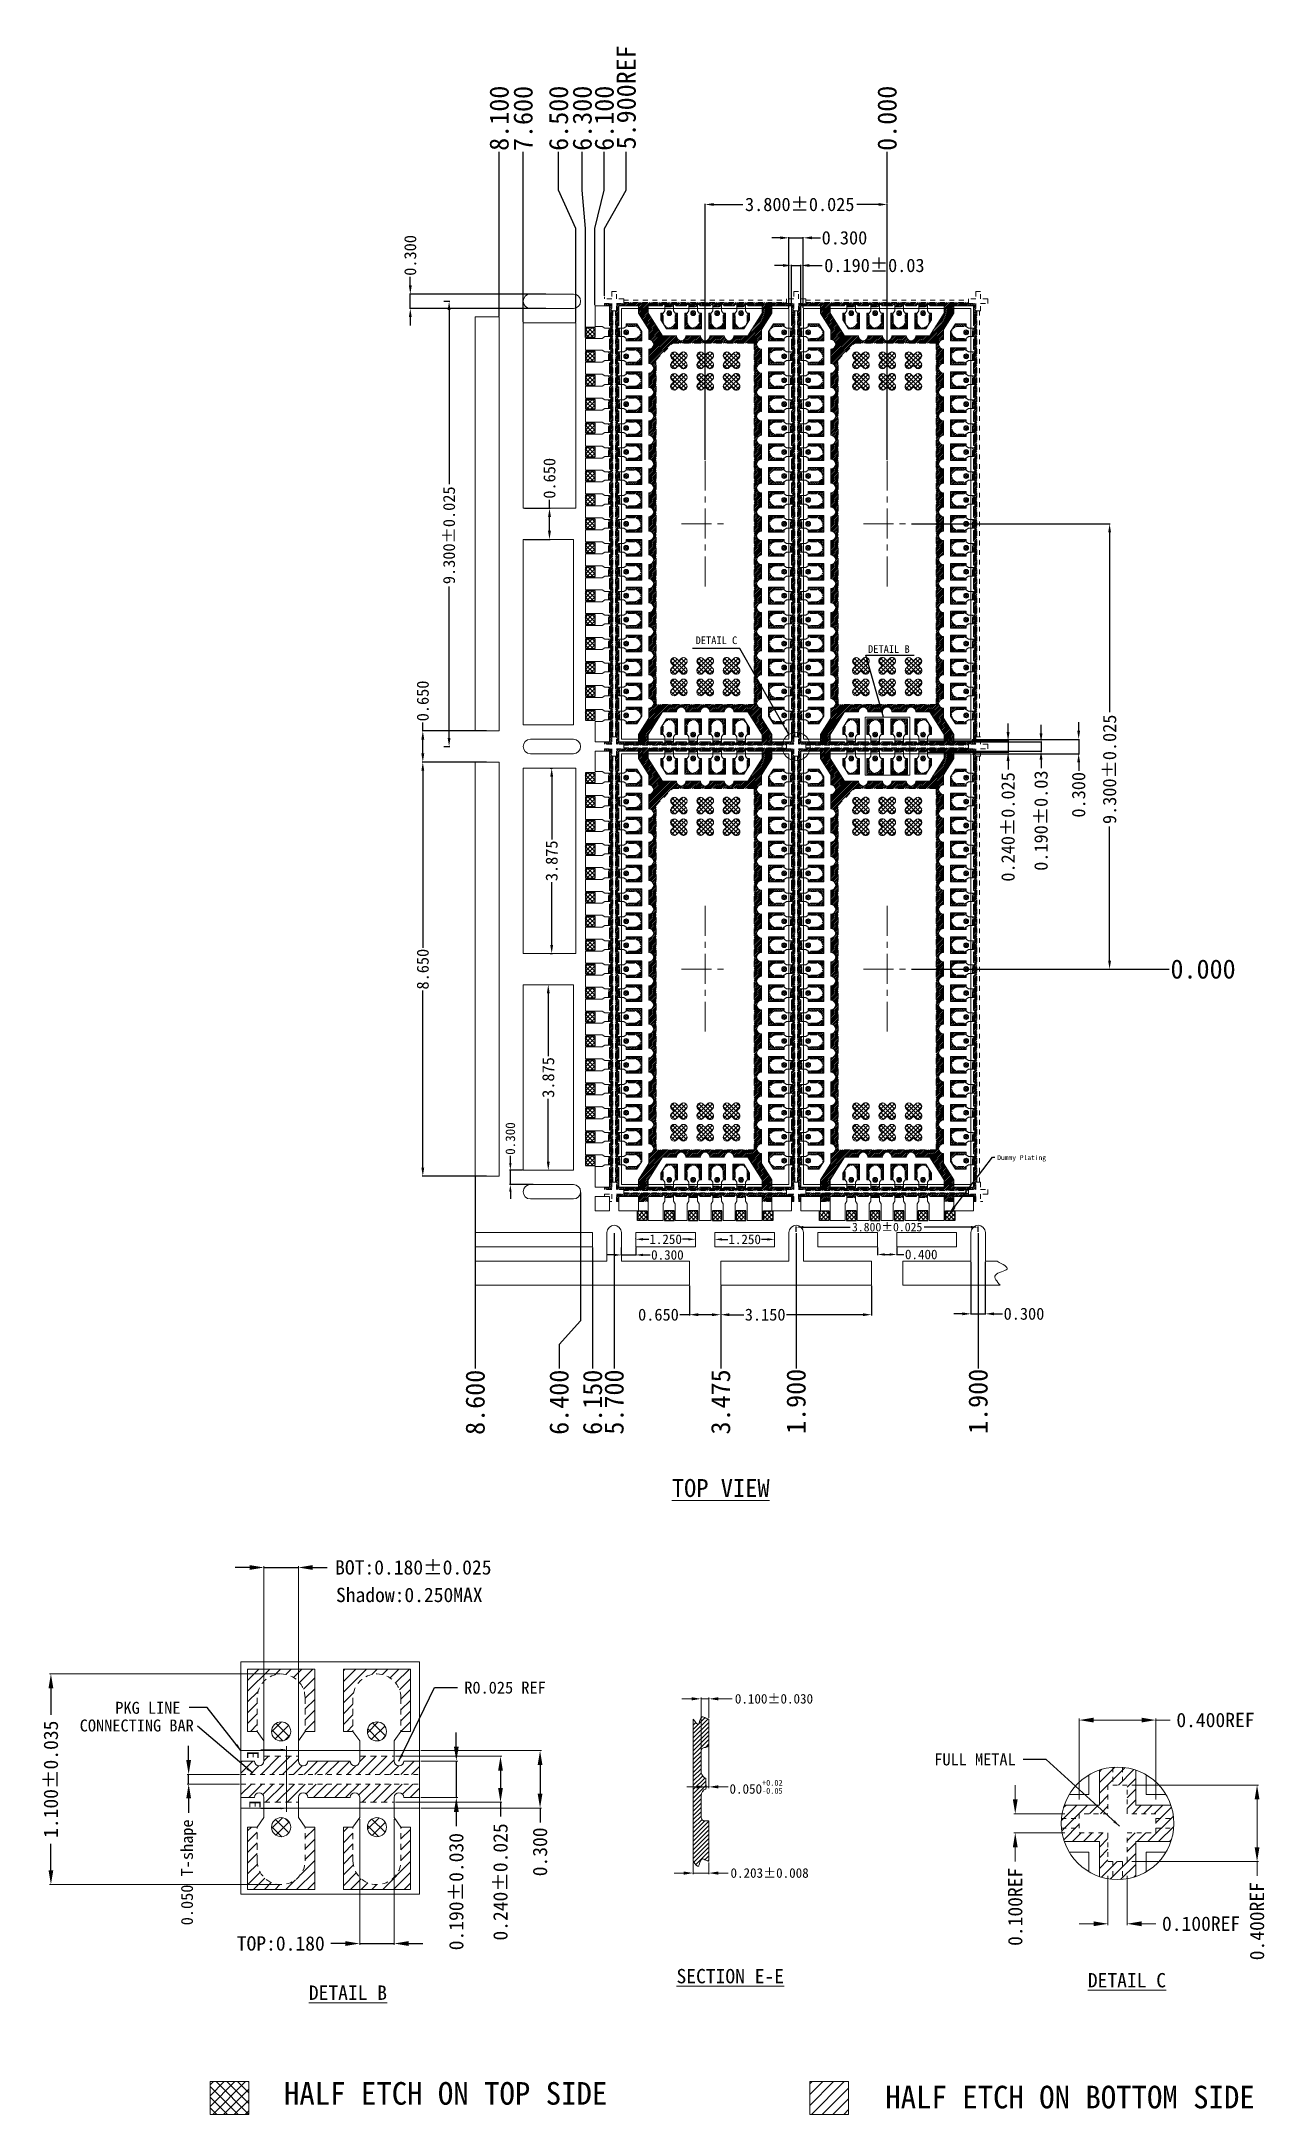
# Model space of a CAD drawing. Header units: millimetres. Extents: x -72.7 to -47.1, y -39 to 4.3.
import ezdxf
from ezdxf.enums import TextEntityAlignment as Align

# ---------------------------------------------------------------- set-up
doc = ezdxf.new("R2010")
doc.units = ezdxf.units.MM
doc.linetypes.add('CENTER', pattern=[2, 1.25, -0.25, 0.25, -0.25])
doc.linetypes.add('HIDDEN', pattern=[0.375, 0.25, -0.125])
for name, color, linetype in [('1', 7, 'Continuous'), ('1D', 4, 'Continuous'), ('BOT', 4, 'Continuous'), ('ETCH', 4, 'Continuous'), ('HALF ETCH ON TOP SIDE', 6, 'Continuous'), ('PKG', 2, 'Continuous'), ('PLATING', 3, 'Continuous'), ('中心线', 1, 'CENTER')]:
    doc.layers.add(name, color=color, linetype=linetype)
doc.layers.add('DIM', color=4, linetype='Continuous', lineweight=18)
doc.styles.add('SIMPLEX', font='SIMPLEX')
doc.styles.get("Standard").update_dxf_attribs({"font": 'SimSun.ttf'})
doc.styles.add('宋体', font='SimSun.ttf')
doc.dimstyles.new('0D$0', dxfattribs={"dimscale": 0.078, "dimtxt": 1.15, "dimasz": 1.15, "dimexe": 0.3, "dimexo": 0.3, "dimgap": 0.3, "dimtad": 0, "dimdec": 3, "dimzin": 1, "dimdsep": 46, "dimtxsty": 'SIMPLEX', "dimcen": 0.1, "dimclrd": 256, "dimclre": 256, "dimclrt": 256, "dimadec": 0, "dimazin": 0, "dimtfac": 1, "dimtdec": 3, "dimtofl": 0, "dimtmove": 0, "dimatfit": 3, "dimfxl": 1, "dimlwd": -1, "dimlwe": -1, "dimarcsym": 2})
doc.dimstyles.new('ISO-25', dxfattribs={"dimtxt": 0.1, "dimasz": 0.08, "dimexe": 0.015, "dimexo": 0.015, "dimgap": 0.02, "dimtad": 0, "dimzin": 1, "dimdsep": 46, "dimtxsty": 'Standard', "dimcen": 0.1, "dimadec": 0, "dimazin": 0, "dimtfac": 1, "dimtmove": 0, "dimatfit": 3, "dimfxl": 1, "dimarcsym": 0})
pattern_1 = [(45, (-380.070722, -18.638263), (-0.0179605122, 0.0179605122), [])]
pattern_2 = [(45, (-376.270722, -18.638263), (-0.0179605122, 0.0179605122), [])]
pattern_3 = [(45, (-376.270722, -27.938263), (-0.0179605122, 0.0179605122), [])]
pattern_4 = [(45, (-380.070722, -27.938263), (-0.0179605122, 0.0179605122), [])]
pattern_5 = [(45, (-25987.45152, -4310.536486), (-0.0449012806, 0.0449012806), []), (135, (-25987.45152, -4310.536486), (-0.0449012806, -0.0449012806), [])]
pattern_6 = [(45, (-25988.00152, -4310.536486), (-0.0449012806, 0.0449012806), []), (135, (-25988.00152, -4310.536486), (-0.0449012806, -0.0449012806), [])]
pattern_7 = [(45, (-25987.45152, -4310.986486), (-0.0449012806, 0.0449012806), []), (135, (-25987.45152, -4310.986486), (-0.0449012806, -0.0449012806), [])]
pattern_8 = [(45, (-25988.00152, -4310.986486), (-0.0449012806, 0.0449012806), []), (135, (-25988.00152, -4310.986486), (-0.0449012806, -0.0449012806), [])]
pattern_9 = [(45, (-25991.25152, -4310.536486), (-0.0449012806, 0.0449012806), []), (135, (-25991.25152, -4310.536486), (-0.0449012806, -0.0449012806), [])]
pattern_10 = [(45, (-25991.80152, -4310.536486), (-0.0449012806, 0.0449012806), []), (135, (-25991.80152, -4310.536486), (-0.0449012806, -0.0449012806), [])]
pattern_11 = [(45, (-25991.25152, -4310.986486), (-0.0449012806, 0.0449012806), []), (135, (-25991.25152, -4310.986486), (-0.0449012806, -0.0449012806), [])]
pattern_12 = [(45, (-25991.80152, -4310.986486), (-0.0449012806, 0.0449012806), []), (135, (-25991.80152, -4310.986486), (-0.0449012806, -0.0449012806), [])]
pattern_13 = [(45, (-25991.25152, -4319.836486), (-0.0449012806, 0.0449012806), []), (135, (-25991.25152, -4319.836486), (-0.0449012806, -0.0449012806), [])]
pattern_14 = [(45, (-25991.80152, -4319.836486), (-0.0449012806, 0.0449012806), []), (135, (-25991.80152, -4319.836486), (-0.0449012806, -0.0449012806), [])]
pattern_15 = [(45, (-25991.25152, -4320.286486), (-0.0449012806, 0.0449012806), []), (135, (-25991.25152, -4320.286486), (-0.0449012806, -0.0449012806), [])]
pattern_16 = [(45, (-25991.80152, -4320.286486), (-0.0449012806, 0.0449012806), []), (135, (-25991.80152, -4320.286486), (-0.0449012806, -0.0449012806), [])]
pattern_17 = [(45, (-25987.45152, -4319.836486), (-0.0449012806, 0.0449012806), []), (135, (-25987.45152, -4319.836486), (-0.0449012806, -0.0449012806), [])]
pattern_18 = [(45, (-25988.00152, -4319.836486), (-0.0449012806, 0.0449012806), []), (135, (-25988.00152, -4319.836486), (-0.0449012806, -0.0449012806), [])]
pattern_19 = [(45, (-25987.45152, -4320.286486), (-0.0449012806, 0.0449012806), []), (135, (-25987.45152, -4320.286486), (-0.0449012806, -0.0449012806), [])]
pattern_20 = [(45, (-25988.00152, -4320.286486), (-0.0449012806, 0.0449012806), []), (135, (-25988.00152, -4320.286486), (-0.0449012806, -0.0449012806), [])]
pattern_21 = [(45, (1.5, 0), (-0.04490128, 0.04490128), []), (135, (1.5, 0), (-0.04490128, -0.04490128), [])]
pattern_22 = [(45, (3.8, 0), (-0.04490128, 0.04490128), []), (135, (3.8, 0), (-0.04490128, -0.04490128), [])]
pattern_23 = [(45, (5.3, 0), (-0.04490128, 0.04490128), []), (135, (5.3, 0), (-0.04490128, -0.04490128), [])]

msp = doc.modelspace()

# ---------------------------------------------------------------- texts
at = {"layer": 'DIM', "lineweight": 9, "style": '宋体'}
msp.add_text('CONNECTING BAR', height=0.25, dxfattribs=at).set_placement((-71.8542, -30.9924, -0.0247))
for s, p in [('HALF ETCH ON TOP SIDE', (-60.8398, -38.5513, -0.1282)), ('HALF ETCH ON BOTTOM SIDE', (-47.3204, -38.6278, -0.1282))]:
    msp.add_text(s, height=0.4725, dxfattribs=at).set_placement(p, align=Align.MIDDLE_RIGHT)
at = {"layer": 'DIM', "color": 2, "lineweight": 9, "char_height": 0.16, "attachment_point": 5, "style": '宋体'}
for s, insert in [('DETAIL C', (-58.5608, -8.2034, -0.1042)), ('DETAIL B', (-54.9601, -8.3853, -0.0526))]:
    msp.add_mtext(s, dxfattribs=dict(at, insert=insert))
at = {"layer": 'DIM', "insert": (-52.6961, -18.9573), "char_height": 1, "attachment_point": 1}
msp.add_mtext('{\\H0.1x;Dummy Plating}', dxfattribs=at)
at = {"layer": 'DIM', "lineweight": 9, "style": '宋体'}
for s, insert, char_height, attachment_point in [('\\A1;{\\LTOP VIEW}', (-58.4706, -25.9104, -0.0897), 0.375, 5), ('\\A1;Shadow:0.250MAX', (-63.4426, -28.2963, 0.0626), 0.3, 9), ('\\A1;R0.025 REF', (-63.8252, -30.204, 0.0626), 0.25, 7), ('\\A1;PKG LINE', (-69.7509, -30.373), 0.25, 3), ('\\A1;FULL METAL', (-54.0122, -31.7052, -0.0708), 0.25, 7), ('{\\LDETAIL B}', (-66.2549, -36.4477, -0.2618), 0.3, 5), ('{\\LDETAIL C}', (-49.9894, -36.1899, -0.2618), 0.3, 5)]:
    msp.add_mtext(s, dxfattribs=dict(at, insert=insert, char_height=char_height, attachment_point=attachment_point))
at = {"layer": 'DIM', "color": 1, "lineweight": 5, "char_height": 0.2376, "attachment_point": 5, "rotation": 270}
for insert in [(-68.2398, -31.4829, -0.0546), (-68.1973, -32.5129, -0.0546)]:
    msp.add_mtext('E', dxfattribs=dict(at, insert=insert))
at = {"layer": 'DIM', "lineweight": 9, "insert": (-58.2716, -36.1048, -0.1159), "char_height": 0.3, "attachment_point": 5, "style": '宋体', "bg_fill": 2}
msp.add_mtext('{\\LSECTION E-E}', dxfattribs=at)

# ---------------------------------------------------------------- blocks, each defined once
blk = doc.blocks.new('*D0')
at = {"layer": 'Defpoints', "color": 0, "transparency": 16777216}
for p in [(4687.048, 1745.363), (4687.048, 1745.063), (4689.297, 1745.063)]:
    blk.add_point(p, dxfattribs=at)
at = {"layer": 'DIM', "color": 0, "lineweight": -2, "transparency": 16777216}
for p, q in [((4687.063, 1745.363), (4689.312, 1745.363)), ((4689.297, 1745.543), (4689.297, 1745.723)), ((4689.297, 1745.363), (4689.297, 1745.063)), ((4687.063, 1745.063), (4689.312, 1745.063)), ((4689.297, 1744.883), (4689.297, 1744.703))]:
    blk.add_line(p, q, dxfattribs=at)
at = {"layer": 'DIM', "color": 0, "transparency": 16777216}
for points in [[(4689.267, 1745.543), (4689.327, 1745.543), (4689.297, 1745.363)], [(4689.267, 1744.883), (4689.327, 1744.883), (4689.297, 1745.063)]]:
    blk.add_solid(points, dxfattribs=at)
at = {"layer": 'DIM', "color": 0, "lineweight": 9, "transparency": 16777216, "insert": (4689.297, 1744.205), "char_height": 0.28, "attachment_point": 5, "rotation": 90}
blk.add_mtext('0.300', dxfattribs=at)
blk = doc.blocks.new('*D1')
at = {"layer": 'Defpoints', "color": 0, "transparency": 16777216}
for p in [(4687.103, 1745.308), (4687.103, 1745.118), (4688.512, 1745.118)]:
    blk.add_point(p, dxfattribs=at)
at = {"layer": 'DIM', "color": 0, "lineweight": -2, "transparency": 16777216}
for p, q in [((4688.512, 1745.488), (4688.512, 1745.668)), ((4687.118, 1745.308), (4688.527, 1745.308)), ((4687.118, 1745.118), (4688.527, 1745.118)), ((4688.512, 1745.308), (4688.512, 1745.118)), ((4688.512, 1744.938), (4688.512, 1744.758))]:
    blk.add_line(p, q, dxfattribs=at)
at = {"layer": 'DIM', "color": 0, "transparency": 16777216}
for points in [[(4688.482, 1745.488), (4688.542, 1745.488), (4688.512, 1745.308)], [(4688.482, 1744.938), (4688.542, 1744.938), (4688.512, 1745.118)]]:
    blk.add_solid(points, dxfattribs=at)
at = {"layer": 'DIM', "color": 0, "lineweight": 9, "transparency": 16777216, "insert": (4688.512, 1743.665), "char_height": 0.28, "attachment_point": 5, "rotation": 90}
blk.add_mtext('0.190±0.03', dxfattribs=at)
blk = doc.blocks.new('*D2')
at = {"layer": 'Defpoints', "color": 0, "transparency": 16777216}
for p in [(4685.793, 1749.863), (4685.793, 1740.563), (4689.943, 1740.563)]:
    blk.add_point(p, dxfattribs=at)
at = {"layer": 'DIM', "color": 0, "lineweight": -2, "transparency": 16777216}
for p, q in [((4685.808, 1749.863), (4689.958, 1749.863)), ((4689.943, 1749.683), (4689.943, 1745.931)), ((4689.943, 1740.743), (4689.943, 1743.544)), ((4685.808, 1740.563), (4689.958, 1740.563))]:
    blk.add_line(p, q, dxfattribs=at)
at = {"layer": 'DIM', "color": 0, "transparency": 16777216}
for points in [[(4689.913, 1749.683), (4689.973, 1749.683), (4689.943, 1749.863)], [(4689.913, 1740.743), (4689.973, 1740.743), (4689.943, 1740.563)]]:
    blk.add_solid(points, dxfattribs=at)
at = {"layer": 'DIM', "color": 0, "lineweight": 9, "transparency": 16777216, "insert": (4689.943, 1744.737), "char_height": 0.28, "attachment_point": 5, "rotation": 90}
blk.add_mtext('9.300±0.025', dxfattribs=at)
blk = doc.blocks.new('*D3')
at = {"layer": 'Defpoints', "color": 0, "transparency": 16777216}
for p in [(4685.298, 1756.534), (4681.498, 1751.183), (4685.298, 1751.183)]:
    blk.add_point(p, dxfattribs=at)
at = {"layer": 'DIM', "color": 0, "lineweight": -2, "transparency": 16777216}
for p, q in [((4681.498, 1751.198), (4681.498, 1756.549)), ((4681.678, 1756.534), (4682.283, 1756.534)), ((4685.118, 1756.534), (4684.664, 1756.534)), ((4685.298, 1751.198), (4685.298, 1756.549))]:
    blk.add_line(p, q, dxfattribs=at)
at = {"layer": 'DIM', "color": 0, "transparency": 16777216}
for points in [[(4681.678, 1756.564), (4681.678, 1756.504), (4681.498, 1756.534)], [(4685.118, 1756.564), (4685.118, 1756.504), (4685.298, 1756.534)]]:
    blk.add_solid(points, dxfattribs=at)
at = {"layer": 'DIM', "color": 0, "lineweight": 9, "transparency": 16777216, "insert": (4683.473, 1756.534), "char_height": 0.28, "attachment_point": 5}
blk.add_mtext('3.800±0.025', dxfattribs=at)
blk = doc.blocks.new('*D4')
at = {"layer": 'Defpoints', "color": 0, "transparency": 16777216}
for p in [(4683.548, 1755.837), (4683.248, 1754.363), (4683.548, 1754.363)]:
    blk.add_point(p, dxfattribs=at)
at = {"layer": 'DIM', "color": 0, "lineweight": -2, "transparency": 16777216}
for p, q in [((4683.068, 1755.837), (4682.888, 1755.837)), ((4683.248, 1754.378), (4683.248, 1755.852)), ((4683.248, 1755.837), (4683.548, 1755.837)), ((4683.548, 1754.378), (4683.548, 1755.852)), ((4683.728, 1755.837), (4683.908, 1755.837))]:
    blk.add_line(p, q, dxfattribs=at)
at = {"layer": 'DIM', "color": 0, "transparency": 16777216}
for points in [[(4683.068, 1755.867), (4683.068, 1755.807), (4683.248, 1755.837)], [(4683.728, 1755.867), (4683.728, 1755.807), (4683.548, 1755.837)]]:
    blk.add_solid(points, dxfattribs=at)
at = {"layer": 'DIM', "color": 0, "lineweight": 9, "transparency": 16777216, "insert": (4684.407, 1755.837), "char_height": 0.28, "attachment_point": 5}
blk.add_mtext('0.300', dxfattribs=at)
blk = doc.blocks.new('*D5')
at = {"layer": 'Defpoints', "color": 0, "transparency": 16777216}
for p in [(4683.493, 1755.26), (4683.303, 1754.418), (4683.493, 1754.418)]:
    blk.add_point(p, dxfattribs=at)
at = {"layer": 'DIM', "color": 0, "lineweight": -2, "transparency": 16777216}
for p, q in [((4683.123, 1755.26), (4682.943, 1755.26)), ((4683.303, 1754.433), (4683.303, 1755.275)), ((4683.303, 1755.26), (4683.493, 1755.26)), ((4683.493, 1754.433), (4683.493, 1755.275)), ((4683.673, 1755.26), (4683.938, 1755.26))]:
    blk.add_line(p, q, dxfattribs=at)
at = {"layer": 'DIM', "color": 0, "transparency": 16777216}
for points in [[(4683.123, 1755.29), (4683.123, 1755.23), (4683.303, 1755.26)], [(4683.673, 1755.29), (4683.673, 1755.23), (4683.493, 1755.26)]]:
    blk.add_solid(points, dxfattribs=at)
at = {"layer": 'DIM', "color": 0, "lineweight": 9, "transparency": 16777216, "insert": (4685.032, 1755.26), "char_height": 0.28, "attachment_point": 5}
blk.add_mtext('0.190±0.03', dxfattribs=at)
blk = doc.blocks.new('*D6')
at = {"layer": 'Defpoints', "color": 0, "transparency": 16777216}
for p in [(4679.852, 1757.631), (4679.398, 1754.608), (4685.298, 1751.183)]:
    blk.add_point(p, dxfattribs=at)
at = {"layer": 'DIM', "color": 0, "lineweight": -2, "transparency": 16777216}
for p, q in [((4679.852, 1756.831), (4679.852, 1757.631)), ((4679.398, 1756.031), (4679.852, 1756.831)), ((4679.398, 1754.623), (4679.398, 1756.031))]:
    blk.add_line(p, q, dxfattribs=at)
at = {"layer": 'DIM', "color": 0, "lineweight": 9, "transparency": 16777216, "insert": (4679.852, 1758.772), "char_height": 0.4, "attachment_point": 5, "rotation": 90}
blk.add_mtext('5.900REF', dxfattribs=at)
blk = doc.blocks.new('*D7')
at = {"layer": 'Defpoints', "color": 0, "transparency": 16777216}
for p in [(4679.392, 1757.631, 0.029), (4679.198, 1754.418, 0.029), (4685.298, 1751.183, 0.029)]:
    blk.add_point(p, dxfattribs=at)
at = {"layer": 'DIM', "color": 0, "lineweight": -2, "transparency": 16777216}
for p, q in [((4679.392, 1756.831), (4679.392, 1757.631)), ((4679.198, 1756.031), (4679.392, 1756.831)), ((4679.198, 1754.433), (4679.198, 1756.031))]:
    blk.add_line(p, q, dxfattribs=at)
at = {"layer": 'DIM', "color": 0, "lineweight": 9, "transparency": 16777216, "insert": (4679.392, 1758.334), "char_height": 0.4, "attachment_point": 5, "rotation": 90}
blk.add_mtext('6.100', dxfattribs=at)
blk = doc.blocks.new('*D8')
at = {"layer": 'Defpoints', "color": 0, "transparency": 16777216}
for p in [(4678.439, 1757.631, 0.029), (4678.798, 1754.063, 0.029), (4685.298, 1751.183, 0.029)]:
    blk.add_point(p, dxfattribs=at)
at = {"layer": 'DIM', "color": 0, "lineweight": -2, "transparency": 16777216}
for p, q in [((4678.439, 1756.831), (4678.439, 1757.631)), ((4678.798, 1756.031), (4678.439, 1756.831)), ((4678.798, 1754.078), (4678.798, 1756.031))]:
    blk.add_line(p, q, dxfattribs=at)
at = {"layer": 'DIM', "color": 0, "lineweight": 9, "transparency": 16777216, "insert": (4678.439, 1758.334), "char_height": 0.4, "attachment_point": 5, "rotation": 90}
blk.add_mtext('6.500', dxfattribs=at)
blk = doc.blocks.new('*D9')
at = {"layer": 'Defpoints', "color": 0, "transparency": 16777216}
for p in [(4677.698, 1757.631, 0.029), (4677.698, 1754.063, 0.029), (4685.298, 1751.183, 0.029)]:
    blk.add_point(p, dxfattribs=at)
at = {"layer": 'DIM', "color": 0, "lineweight": -2, "transparency": 16777216}
blk.add_line((4677.698, 1754.078), (4677.698, 1757.631), dxfattribs=at)
at = {"layer": 'DIM', "color": 0, "lineweight": 9, "transparency": 16777216, "insert": (4677.698, 1758.33), "char_height": 0.4, "attachment_point": 5, "rotation": 90}
blk.add_mtext('7.600', dxfattribs=at)
blk = doc.blocks.new('*D10')
at = {"layer": 'Defpoints', "color": 0, "transparency": 16777216}
for p in [(4677.198, 1757.631, 0.029), (4677.198, 1754.188, 0.029), (4685.298, 1751.183, 0.029)]:
    blk.add_point(p, dxfattribs=at)
at = {"layer": 'DIM', "color": 0, "lineweight": -2, "transparency": 16777216}
blk.add_line((4677.198, 1754.203), (4677.198, 1757.631), dxfattribs=at)
at = {"layer": 'DIM', "color": 0, "lineweight": 9, "transparency": 16777216, "insert": (4677.198, 1758.335), "char_height": 0.4, "attachment_point": 5, "rotation": 90}
blk.add_mtext('8.100', dxfattribs=at)
blk = doc.blocks.new('*D11')
at = {"layer": 'Defpoints', "color": 0, "transparency": 16777216}
for p in [(4685.298, 1757.631, 0.029), (4685.298, 1756.549, 0.029), (4685.298, 1751.183, 0.029)]:
    blk.add_point(p, dxfattribs=at)
at = {"layer": 'DIM', "color": 0, "lineweight": -2, "transparency": 16777216}
blk.add_line((4685.298, 1756.564), (4685.298, 1757.631), dxfattribs=at)
at = {"layer": 'DIM', "color": 0, "lineweight": 9, "transparency": 16777216, "insert": (4685.298, 1758.334), "char_height": 0.4, "attachment_point": 5, "rotation": 90}
blk.add_mtext('0.000', dxfattribs=at)
blk = doc.blocks.new('*D12')
at = {"layer": 'Defpoints', "color": 0, "transparency": 16777216}
for p in [(4685.058, 1740.563), (4685.808, 1740.563), (4691.19, 1740.563)]:
    blk.add_point(p, dxfattribs=at)
at = {"layer": 'DIM', "color": 0, "lineweight": -2, "transparency": 16777216}
blk.add_line((4685.823, 1740.563), (4691.19, 1740.563), dxfattribs=at)
at = {"layer": 'DIM', "color": 0, "lineweight": 9, "transparency": 16777216, "insert": (4691.894, 1740.563), "char_height": 0.4, "attachment_point": 5}
blk.add_mtext('0.000', dxfattribs=at)
blk = doc.blocks.new('*D13')
at = {"layer": 'Defpoints', "color": 0, "transparency": 16777216}
for p in [(4685.298, 1740.563), (4676.698, 1736.238), (4676.698, 1732.221)]:
    blk.add_point(p, dxfattribs=at)
at = {"layer": 'DIM', "color": 0, "lineweight": -2, "transparency": 16777216}
blk.add_line((4676.698, 1736.223), (4676.698, 1732.221), dxfattribs=at)
at = {"layer": 'DIM', "color": 0, "lineweight": 9, "transparency": 16777216, "insert": (4676.698, 1731.516), "char_height": 0.4, "attachment_point": 5, "rotation": 90}
blk.add_mtext('8.600', dxfattribs=at)
blk = doc.blocks.new('*D14')
at = {"layer": 'Defpoints', "color": 0, "transparency": 16777216}
for p in [(4685.298, 1740.563, 0.029), (4683.398, 1735.063, 0.029), (4683.398, 1732.221, 0.029)]:
    blk.add_point(p, dxfattribs=at)
at = {"layer": 'DIM', "color": 0, "lineweight": -2, "transparency": 16777216}
blk.add_line((4683.398, 1735.048), (4683.398, 1732.221), dxfattribs=at)
at = {"layer": 'DIM', "color": 0, "lineweight": 9, "transparency": 16777216, "insert": (4683.398, 1731.536), "char_height": 0.4, "attachment_point": 5, "rotation": 90}
blk.add_mtext('1.900', dxfattribs=at)
blk = doc.blocks.new('*D15')
at = {"layer": 'Defpoints', "color": 0, "transparency": 16777216}
for p in [(4685.298, 1740.563, 0.029), (4679.598, 1735.063, 0.029), (4679.598, 1732.221, 0.029)]:
    blk.add_point(p, dxfattribs=at)
at = {"layer": 'DIM', "color": 0, "lineweight": -2, "transparency": 16777216}
blk.add_line((4679.598, 1735.048), (4679.598, 1732.221), dxfattribs=at)
at = {"layer": 'DIM', "color": 0, "lineweight": 9, "transparency": 16777216, "insert": (4679.598, 1731.521), "char_height": 0.4, "attachment_point": 5, "rotation": 90}
blk.add_mtext('5.700', dxfattribs=at)
blk = doc.blocks.new('*D16')
at = {"layer": 'Defpoints', "color": 0, "transparency": 16777216}
for p in [(4681.173, 1733.963, 0.029), (4681.823, 1733.963, 0.029), (4681.823, 1733.346)]:
    blk.add_point(p, dxfattribs=at)
at = {"layer": 'DIM', "color": 0, "lineweight": -2, "transparency": 16777216}
for p, q in [((4681.173, 1733.948), (4681.173, 1733.331)), ((4681.823, 1733.948), (4681.823, 1733.331)), ((4681.173, 1733.346), (4680.97, 1733.346)), ((4681.643, 1733.346), (4681.353, 1733.346))]:
    blk.add_line(p, q, dxfattribs=at)
at = {"layer": 'DIM', "color": 0, "transparency": 16777216}
for points in [[(4681.353, 1733.376), (4681.353, 1733.316), (4681.173, 1733.346)], [(4681.643, 1733.376), (4681.643, 1733.316), (4681.823, 1733.346)]]:
    blk.add_solid(points, dxfattribs=at)
at = {"layer": 'DIM', "color": 0, "lineweight": 9, "transparency": 16777216, "insert": (4680.523, 1733.346), "char_height": 0.25, "attachment_point": 5}
blk.add_mtext('0.650', dxfattribs=at)
blk = doc.blocks.new('*D17')
at = {"layer": 'Defpoints', "color": 0, "transparency": 16777216}
for p in [(4685.298, 1740.563, 0.029), (4681.823, 1733.963, 0.029), (4681.823, 1732.221, 0.029)]:
    blk.add_point(p, dxfattribs=at)
at = {"layer": 'DIM', "color": 0, "lineweight": -2, "transparency": 16777216}
blk.add_line((4681.823, 1733.948), (4681.823, 1732.221), dxfattribs=at)
at = {"layer": 'DIM', "color": 0, "lineweight": 9, "transparency": 16777216, "insert": (4681.823, 1731.524), "char_height": 0.4, "attachment_point": 5, "rotation": 90}
blk.add_mtext('3.475', dxfattribs=at)
blk = doc.blocks.new('*D18')
at = {"layer": 'Defpoints', "color": 0, "transparency": 16777216}
for p in [(4685.298, 1740.563, 0.029), (4687.198, 1735.063, 0.029), (4687.198, 1732.221, 0.029)]:
    blk.add_point(p, dxfattribs=at)
at = {"layer": 'DIM', "color": 0, "lineweight": -2, "transparency": 16777216}
blk.add_line((4687.198, 1735.048), (4687.198, 1732.221), dxfattribs=at)
at = {"layer": 'DIM', "color": 0, "lineweight": 9, "transparency": 16777216, "insert": (4687.198, 1731.536), "char_height": 0.4, "attachment_point": 5, "rotation": 90}
blk.add_mtext('1.900', dxfattribs=at)
blk = doc.blocks.new('*D19')
at = {"layer": 'Defpoints', "color": 0, "transparency": 16777216}
for p in [(4681.823, 1733.963, 0.029), (4684.973, 1733.963, 0.029), (4684.973, 1733.346)]:
    blk.add_point(p, dxfattribs=at)
at = {"layer": 'DIM', "color": 0, "lineweight": -2, "transparency": 16777216}
for p, q in [((4681.823, 1733.948), (4681.823, 1733.331)), ((4684.973, 1733.948), (4684.973, 1733.331)), ((4682.003, 1733.346), (4682.306, 1733.346)), ((4684.793, 1733.346), (4683.196, 1733.346))]:
    blk.add_line(p, q, dxfattribs=at)
at = {"layer": 'DIM', "color": 0, "transparency": 16777216}
for points in [[(4682.003, 1733.376), (4682.003, 1733.316), (4681.823, 1733.346)], [(4684.793, 1733.376), (4684.793, 1733.316), (4684.973, 1733.346)]]:
    blk.add_solid(points, dxfattribs=at)
at = {"layer": 'DIM', "color": 0, "lineweight": 9, "transparency": 16777216, "insert": (4682.751, 1733.346), "char_height": 0.25, "attachment_point": 5}
blk.add_mtext('3.150', dxfattribs=at)
blk = doc.blocks.new('*D31')
at = {"layer": 'Defpoints', "color": 0, "transparency": 16777216}
for p in [(4678.223, 1740.238, 0.029), (4678.223, 1740.238), (4678.223, 1736.363, 0.029)]:
    blk.add_point(p, dxfattribs=at)
at = {"layer": 'DIM', "color": 0, "lineweight": -2, "transparency": 16777216}
for p, q in [((4678.223, 1740.058), (4678.223, 1738.744)), ((4678.223, 1736.543), (4678.223, 1737.858))]:
    blk.add_line(p, q, dxfattribs=at)
at = {"layer": 'DIM', "color": 0, "transparency": 16777216}
for points in [[(4678.193, 1740.058), (4678.253, 1740.058), (4678.223, 1740.238)], [(4678.193, 1736.543), (4678.253, 1736.543), (4678.223, 1736.363)]]:
    blk.add_solid(points, dxfattribs=at)
at = {"layer": 'DIM', "color": 0, "lineweight": 9, "transparency": 16777216, "insert": (4678.223, 1738.301), "char_height": 0.25, "attachment_point": 5, "rotation": 90}
blk.add_mtext('3.875', dxfattribs=at)
blk = doc.blocks.new('*D32')
at = {"layer": 'Defpoints', "color": 0, "transparency": 16777216}
for p in [(4677.713, 1750.188, 0.029), (4678.248, 1750.188), (4677.713, 1749.538, 0.029)]:
    blk.add_point(p, dxfattribs=at)
at = {"layer": 'DIM', "color": 0, "lineweight": -2, "transparency": 16777216}
for p, q in [((4677.728, 1750.188), (4678.263, 1750.188)), ((4678.248, 1750.188), (4678.248, 1750.368)), ((4678.248, 1749.718), (4678.248, 1750.008)), ((4677.728, 1749.538), (4678.263, 1749.538))]:
    blk.add_line(p, q, dxfattribs=at)
at = {"layer": 'DIM', "color": 0, "transparency": 16777216}
for points in [[(4678.218, 1750.008), (4678.278, 1750.008), (4678.248, 1750.188)], [(4678.218, 1749.718), (4678.278, 1749.718), (4678.248, 1749.538)]]:
    blk.add_solid(points, dxfattribs=at)
at = {"layer": 'DIM', "color": 0, "lineweight": 9, "transparency": 16777216, "insert": (4678.248, 1750.815), "char_height": 0.25, "attachment_point": 5, "rotation": 90}
blk.add_mtext('0.650', dxfattribs=at)
blk = doc.blocks.new('*D33')
at = {"layer": 'Defpoints', "color": 0, "transparency": 16777216}
for p in [(4678.248, 1744.763, 0.029), (4678.294, 1744.763), (4678.248, 1740.888, 0.029)]:
    blk.add_point(p, dxfattribs=at)
at = {"layer": 'DIM', "color": 0, "lineweight": -2, "transparency": 16777216}
for p, q in [((4678.263, 1744.763), (4678.309, 1744.763)), ((4678.294, 1744.583), (4678.294, 1743.269)), ((4678.294, 1741.068), (4678.294, 1742.383)), ((4678.263, 1740.888), (4678.309, 1740.888))]:
    blk.add_line(p, q, dxfattribs=at)
at = {"layer": 'DIM', "color": 0, "transparency": 16777216}
for points in [[(4678.264, 1744.583), (4678.324, 1744.583), (4678.294, 1744.763)], [(4678.264, 1741.068), (4678.324, 1741.068), (4678.294, 1740.888)]]:
    blk.add_solid(points, dxfattribs=at)
at = {"layer": 'DIM', "color": 0, "lineweight": 9, "transparency": 16777216, "insert": (4678.294, 1742.826), "char_height": 0.25, "attachment_point": 5, "rotation": 90}
blk.add_mtext('3.875', dxfattribs=at)
blk = doc.blocks.new('*D34')
at = {"layer": 'Defpoints', "color": 0, "transparency": 16777216}
for p in [(4683.398, 1735.063, 0.029), (4687.198, 1735.175), (4687.198, 1735.063)]:
    blk.add_point(p, dxfattribs=at)
at = {"layer": 'DIM', "color": 0, "lineweight": -2, "transparency": 16777216}
for p, q in [((4683.398, 1735.078), (4683.398, 1735.19)), ((4683.548, 1735.175), (4684.526, 1735.175)), ((4687.048, 1735.175), (4686.071, 1735.175)), ((4687.198, 1735.078), (4687.198, 1735.19))]:
    blk.add_line(p, q, dxfattribs=at)
at = {"layer": 'DIM', "color": 0, "transparency": 16777216}
for points in [[(4683.548, 1735.2), (4683.548, 1735.15), (4683.398, 1735.175)], [(4687.048, 1735.2), (4687.048, 1735.15), (4687.198, 1735.175)]]:
    blk.add_solid(points, dxfattribs=at)
at = {"layer": 'DIM', "color": 0, "lineweight": 9, "transparency": 16777216, "insert": (4685.298, 1735.175), "char_height": 0.18, "attachment_point": 5}
blk.add_mtext('3.800±0.025', dxfattribs=at)
blk = doc.blocks.new('*D35')
at = {"layer": 'Defpoints', "color": 0, "transparency": 16777216}
for p in [(4687.048, 1734.463, 0.029), (4687.348, 1734.463, 0.029), (4687.348, 1733.364)]:
    blk.add_point(p, dxfattribs=at)
at = {"layer": 'DIM', "color": 0, "lineweight": -2, "transparency": 16777216}
for p, q in [((4687.048, 1734.448), (4687.048, 1733.349)), ((4687.348, 1734.448), (4687.348, 1733.349)), ((4686.868, 1733.364), (4686.688, 1733.364)), ((4687.048, 1733.364), (4687.348, 1733.364)), ((4687.528, 1733.364), (4687.708, 1733.364))]:
    blk.add_line(p, q, dxfattribs=at)
at = {"layer": 'DIM', "color": 0, "transparency": 16777216}
for points in [[(4686.868, 1733.394), (4686.868, 1733.334), (4687.048, 1733.364)], [(4687.528, 1733.394), (4687.528, 1733.334), (4687.348, 1733.364)]]:
    blk.add_solid(points, dxfattribs=at)
at = {"layer": 'DIM', "color": 0, "lineweight": 9, "transparency": 16777216, "insert": (4688.155, 1733.364), "char_height": 0.25, "attachment_point": 5}
blk.add_mtext('0.300', dxfattribs=at)
blk = doc.blocks.new('*D36')
at = {"layer": 'Defpoints', "color": 0, "transparency": 16777216}
for p in [(4676.026, 1754.513), (4676.152, 1754.513), (4676.026, 1745.213)]:
    blk.add_point(p, dxfattribs=at)
at = {"layer": 'DIM', "color": 0, "lineweight": -2, "transparency": 16777216}
for p, q in [((4676.041, 1754.513), (4676.167, 1754.513)), ((4676.152, 1754.333), (4676.152, 1750.693)), ((4676.152, 1745.393), (4676.152, 1748.558)), ((4676.041, 1745.213), (4676.167, 1745.213))]:
    blk.add_line(p, q, dxfattribs=at)
at = {"layer": 'DIM', "color": 0, "transparency": 16777216}
for points in [[(4676.122, 1754.333), (4676.182, 1754.333), (4676.152, 1754.513)], [(4676.122, 1745.393), (4676.182, 1745.393), (4676.152, 1745.213)]]:
    blk.add_solid(points, dxfattribs=at)
at = {"layer": 'DIM', "color": 0, "lineweight": 9, "transparency": 16777216, "insert": (4676.152, 1749.625), "char_height": 0.25, "attachment_point": 5, "rotation": 90}
blk.add_mtext('9.300±0.025', dxfattribs=at)
blk = doc.blocks.new('*D37')
at = {"layer": 'Defpoints', "color": 0, "transparency": 16777216}
for p in [(4685.298, 1740.563, 0.029), (4678.898, 1735.913, 0.029), (4678.449, 1732.221, 0.029)]:
    blk.add_point(p, dxfattribs=at)
at = {"layer": 'DIM', "color": 0, "lineweight": -2, "transparency": 16777216}
for p, q in [((4678.898, 1735.898), (4678.898, 1733.221)), ((4678.898, 1733.221), (4678.449, 1732.721)), ((4678.449, 1732.721), (4678.449, 1732.221))]:
    blk.add_line(p, q, dxfattribs=at)
at = {"layer": 'DIM', "color": 0, "lineweight": 9, "transparency": 16777216, "insert": (4678.449, 1731.517), "char_height": 0.4, "attachment_point": 5, "rotation": 90}
blk.add_mtext('6.400', dxfattribs=at)
blk = doc.blocks.new('*D38')
at = {"layer": 'Defpoints', "color": 0, "transparency": 16777216}
for p in [(4680.048, 1734.913, 0.029), (4681.298, 1734.921), (4681.298, 1734.913, 0.029)]:
    blk.add_point(p, dxfattribs=at)
at = {"layer": 'DIM', "color": 0, "lineweight": -2, "transparency": 16777216}
for p, q in [((4680.048, 1734.928), (4680.048, 1734.936)), ((4680.198, 1734.921), (4680.321, 1734.921)), ((4681.148, 1734.921), (4681.026, 1734.921)), ((4681.298, 1734.928), (4681.298, 1734.936))]:
    blk.add_line(p, q, dxfattribs=at)
at = {"layer": 'DIM', "color": 0, "transparency": 16777216}
for points in [[(4680.198, 1734.946), (4680.198, 1734.896), (4680.048, 1734.921)], [(4681.148, 1734.946), (4681.148, 1734.896), (4681.298, 1734.921)]]:
    blk.add_solid(points, dxfattribs=at)
at = {"layer": 'DIM', "color": 0, "lineweight": 9, "transparency": 16777216, "insert": (4680.673, 1734.921), "char_height": 0.2, "attachment_point": 5}
blk.add_mtext('1.250', dxfattribs=at)
blk = doc.blocks.new('*D39')
at = {"layer": 'Defpoints', "color": 0, "transparency": 16777216}
for p in [(4681.698, 1734.921, 0.029), (4682.948, 1734.921, 0.029), (4682.948, 1734.919)]:
    blk.add_point(p, dxfattribs=at)
at = {"layer": 'DIM', "color": 0, "lineweight": -2, "transparency": 16777216}
for p, q in [((4681.698, 1734.906), (4681.698, 1734.904)), ((4681.848, 1734.919), (4681.971, 1734.919)), ((4682.798, 1734.919), (4682.676, 1734.919)), ((4682.948, 1734.906), (4682.948, 1734.904))]:
    blk.add_line(p, q, dxfattribs=at)
at = {"layer": 'DIM', "color": 0, "transparency": 16777216}
for points in [[(4681.848, 1734.944), (4681.848, 1734.894), (4681.698, 1734.919)], [(4682.798, 1734.944), (4682.798, 1734.894), (4682.948, 1734.919)]]:
    blk.add_solid(points, dxfattribs=at)
at = {"layer": 'DIM', "color": 0, "lineweight": 9, "transparency": 16777216, "insert": (4682.323, 1734.919), "char_height": 0.2, "attachment_point": 5}
blk.add_mtext('1.250', dxfattribs=at)
blk = doc.blocks.new('*D40')
at = {"layer": 'Defpoints', "color": 0, "transparency": 16777216}
for p in [(4685.098, 1734.763, 0.029), (4685.498, 1734.763, 0.029), (4685.498, 1734.604)]:
    blk.add_point(p, dxfattribs=at)
at = {"layer": 'DIM', "color": 0, "lineweight": -2, "transparency": 16777216}
for p, q in [((4685.098, 1734.748), (4685.098, 1734.589)), ((4685.248, 1734.604), (4685.348, 1734.604)), ((4685.498, 1734.748), (4685.498, 1734.589)), ((4685.498, 1734.604), (4685.648, 1734.604))]:
    blk.add_line(p, q, dxfattribs=at)
at = {"layer": 'DIM', "color": 0, "transparency": 16777216}
for points in [[(4685.248, 1734.629), (4685.248, 1734.579), (4685.098, 1734.604)], [(4685.348, 1734.629), (4685.348, 1734.579), (4685.498, 1734.604)]]:
    blk.add_solid(points, dxfattribs=at)
at = {"layer": 'DIM', "color": 0, "lineweight": 9, "transparency": 16777216, "insert": (4686.01, 1734.604), "char_height": 0.2, "attachment_point": 5}
blk.add_mtext('0.400', dxfattribs=at)
blk = doc.blocks.new('*D41')
at = {"layer": 'Defpoints', "color": 0, "transparency": 16777216}
for p in [(4679.748, 1734.763, 0.029), (4679.748, 1734.594), (4680.048, 1734.763, 0.029)]:
    blk.add_point(p, dxfattribs=at)
at = {"layer": 'DIM', "color": 0, "lineweight": -2, "transparency": 16777216}
for p, q in [((4679.598, 1734.594), (4679.448, 1734.594)), ((4679.748, 1734.748), (4679.748, 1734.579)), ((4679.748, 1734.594), (4680.048, 1734.594)), ((4680.048, 1734.748), (4680.048, 1734.579)), ((4680.198, 1734.594), (4680.348, 1734.594))]:
    blk.add_line(p, q, dxfattribs=at)
at = {"layer": 'DIM', "color": 0, "transparency": 16777216}
for points in [[(4679.598, 1734.619), (4679.598, 1734.569), (4679.748, 1734.594)], [(4680.198, 1734.619), (4680.198, 1734.569), (4680.048, 1734.594)]]:
    blk.add_solid(points, dxfattribs=at)
at = {"layer": 'DIM', "color": 0, "lineweight": 9, "transparency": 16777216, "insert": (4680.71, 1734.594), "char_height": 0.2, "attachment_point": 5}
blk.add_mtext('0.300', dxfattribs=at)
blk = doc.blocks.new('*D42')
at = {"layer": 'Defpoints', "color": 0, "transparency": 16777216}
for p in [(4685.298, 1740.563, 0.029), (4679.148, 1734.763, 0.029), (4679.148, 1732.221, 0.029)]:
    blk.add_point(p, dxfattribs=at)
at = {"layer": 'DIM', "color": 0, "lineweight": -2, "transparency": 16777216}
blk.add_line((4679.148, 1734.748), (4679.148, 1732.221), dxfattribs=at)
at = {"layer": 'DIM', "color": 0, "lineweight": 9, "transparency": 16777216, "insert": (4679.148, 1731.517), "char_height": 0.4, "attachment_point": 5, "rotation": 90}
blk.add_mtext('6.150', dxfattribs=at)
blk = doc.blocks.new('*D43')
at = {"layer": 'Defpoints', "color": 0, "transparency": 16777216}
for p in [(4677.431, 1736.363), (4677.698, 1736.363, 0.029), (4677.925, 1736.063, 0.029)]:
    blk.add_point(p, dxfattribs=at)
at = {"layer": 'DIM', "color": 0, "lineweight": -2, "transparency": 16777216}
for p, q in [((4677.683, 1736.363), (4677.416, 1736.363)), ((4677.431, 1736.513), (4677.431, 1736.663)), ((4677.431, 1736.063), (4677.431, 1736.363)), ((4677.91, 1736.063), (4677.416, 1736.063)), ((4677.431, 1735.913), (4677.431, 1735.763))]:
    blk.add_line(p, q, dxfattribs=at)
at = {"layer": 'DIM', "color": 0, "transparency": 16777216}
for points in [[(4677.406, 1736.513), (4677.456, 1736.513), (4677.431, 1736.363)], [(4677.406, 1735.913), (4677.456, 1735.913), (4677.431, 1736.063)]]:
    blk.add_solid(points, dxfattribs=at)
at = {"layer": 'DIM', "color": 0, "lineweight": 9, "transparency": 16777216, "insert": (4677.431, 1737.025), "char_height": 0.2, "attachment_point": 5, "rotation": 90}
blk.add_mtext('0.300', dxfattribs=at)
blk = doc.blocks.new('*D44')
at = {"layer": 'Defpoints', "color": 0, "transparency": 16777216}
for p in [(4676.698, 1744.888, 0.029), (4675.603, 1736.238), (4676.948, 1736.238, 0.029)]:
    blk.add_point(p, dxfattribs=at)
at = {"layer": 'DIM', "color": 0, "lineweight": -2, "transparency": 16777216}
for p, q in [((4676.683, 1744.888), (4675.588, 1744.888)), ((4675.603, 1744.708), (4675.603, 1741.011)), ((4675.603, 1736.418), (4675.603, 1740.115)), ((4676.933, 1736.238), (4675.588, 1736.238))]:
    blk.add_line(p, q, dxfattribs=at)
at = {"layer": 'DIM', "color": 0, "transparency": 16777216}
for points in [[(4675.573, 1744.708), (4675.633, 1744.708), (4675.603, 1744.888)], [(4675.573, 1736.418), (4675.633, 1736.418), (4675.603, 1736.238)]]:
    blk.add_solid(points, dxfattribs=at)
at = {"layer": 'DIM', "color": 0, "lineweight": 9, "transparency": 16777216, "insert": (4675.603, 1740.563), "char_height": 0.25, "attachment_point": 5, "rotation": 90}
blk.add_mtext('8.650', dxfattribs=at)
blk = doc.blocks.new('*D45')
at = {"layer": 'Defpoints', "color": 0, "transparency": 16777216}
for p in [(4675.603, 1745.538), (4676.948, 1745.538, 0.029), (4676.948, 1744.888, 0.029)]:
    blk.add_point(p, dxfattribs=at)
at = {"layer": 'DIM', "color": 0, "lineweight": -2, "transparency": 16777216}
for p, q in [((4676.933, 1745.538), (4675.588, 1745.538)), ((4675.603, 1745.538), (4675.603, 1745.718)), ((4675.603, 1745.068), (4675.603, 1745.358)), ((4676.933, 1744.888), (4675.588, 1744.888))]:
    blk.add_line(p, q, dxfattribs=at)
at = {"layer": 'DIM', "color": 0, "transparency": 16777216}
for points in [[(4675.573, 1745.358), (4675.633, 1745.358), (4675.603, 1745.538)], [(4675.573, 1745.068), (4675.633, 1745.068), (4675.603, 1744.888)]]:
    blk.add_solid(points, dxfattribs=at)
at = {"layer": 'DIM', "color": 0, "lineweight": 9, "transparency": 16777216, "insert": (4675.603, 1746.165), "char_height": 0.25, "attachment_point": 5, "rotation": 90}
blk.add_mtext('0.650', dxfattribs=at)
blk = doc.blocks.new('*D47')
at = {"layer": 'Defpoints', "color": 0, "transparency": 16777216}
for p in [(4678.933, 1757.631, 0.029), (4678.998, 1753.738, 0.029), (4685.298, 1751.183, 0.029)]:
    blk.add_point(p, dxfattribs=at)
at = {"layer": 'DIM', "color": 0, "lineweight": -2, "transparency": 16777216}
for p, q in [((4678.933, 1756.831), (4678.933, 1757.631)), ((4678.998, 1756.031), (4678.933, 1756.831)), ((4678.998, 1753.753), (4678.998, 1756.031))]:
    blk.add_line(p, q, dxfattribs=at)
at = {"layer": 'DIM', "color": 0, "lineweight": 9, "transparency": 16777216, "insert": (4678.933, 1758.334), "char_height": 0.4, "attachment_point": 5, "rotation": 90}
blk.add_mtext('6.300', dxfattribs=at)
blk = doc.blocks.new('*D49')
at = {"layer": 'Defpoints', "color": 0, "transparency": 16777216}
for p in [(4690.909, 1724.879), (4689.309, 1722.923), (4690.909, 1722.923)]:
    blk.add_point(p, dxfattribs=at)
at = {"layer": 'DIM', "transparency": 16777216}
for p, q in [((4689.309, 1723.223), (4689.309, 1724.909)), ((4689.609, 1724.879), (4690.609, 1724.879)), ((4690.909, 1723.223), (4690.909, 1724.909)), ((4690.909, 1724.879), (4691.209, 1724.879))]:
    blk.add_line(p, q, dxfattribs=at)
for points in [[(4689.609, 1724.929), (4689.609, 1724.829), (4689.309, 1724.879)], [(4690.609, 1724.929), (4690.609, 1724.829), (4690.909, 1724.879)]]:
    blk.add_solid(points, dxfattribs=at)
at = {"layer": 'DIM', "lineweight": 9, "transparency": 16777216, "insert": (4692.153, 1724.879), "char_height": 0.3, "attachment_point": 5, "style": '宋体'}
blk.add_mtext('0.400REF{}{{\\H0.7x;}{}}', dxfattribs=at)
blk = doc.blocks.new('*D51')
at = {"layer": 'Defpoints', "color": 0, "transparency": 16777216}
for p in [(4689.309, 1722.923), (4687.973, 1722.523), (4689.309, 1722.523)]:
    blk.add_point(p, dxfattribs=at)
at = {"layer": 'DIM', "transparency": 16777216}
for p, q in [((4687.973, 1723.223), (4687.973, 1723.523)), ((4689.009, 1722.923), (4687.943, 1722.923)), ((4689.009, 1722.523), (4687.943, 1722.523)), ((4687.973, 1722.223), (4687.973, 1721.923))]:
    blk.add_line(p, q, dxfattribs=at)
for points in [[(4687.923, 1723.223), (4688.023, 1723.223), (4687.973, 1722.923)], [(4687.923, 1722.223), (4688.023, 1722.223), (4687.973, 1722.523)]]:
    blk.add_solid(points, dxfattribs=at)
at = {"layer": 'DIM', "lineweight": 9, "transparency": 16777216, "insert": (4687.973, 1720.979), "char_height": 0.3, "attachment_point": 5, "rotation": 90, "style": '宋体'}
blk.add_mtext('0.100REF{}{{\\H0.7x;}{}}', dxfattribs=at)
blk = doc.blocks.new('*D52')
at = {"layer": 'Defpoints', "color": 0, "transparency": 16777216}
for p in [(4689.909, 1721.923), (4690.309, 1721.923), (4690.309, 1720.625)]:
    blk.add_point(p, dxfattribs=at)
at = {"layer": 'DIM', "transparency": 16777216}
for p, q in [((4689.909, 1721.623), (4689.909, 1720.595)), ((4690.309, 1721.623), (4690.309, 1720.595)), ((4689.609, 1720.625), (4689.309, 1720.625)), ((4690.609, 1720.625), (4690.909, 1720.625))]:
    blk.add_line(p, q, dxfattribs=at)
for points in [[(4689.609, 1720.675), (4689.609, 1720.575), (4689.909, 1720.625)], [(4690.609, 1720.675), (4690.609, 1720.575), (4690.309, 1720.625)]]:
    blk.add_solid(points, dxfattribs=at)
at = {"layer": 'DIM', "lineweight": 9, "transparency": 16777216, "insert": (4691.853, 1720.625), "char_height": 0.3, "attachment_point": 5, "style": '宋体'}
blk.add_mtext('0.100REF{}{{\\H0.7x;}{}}', dxfattribs=at)
blk = doc.blocks.new('*D50')
at = {"layer": 'Defpoints', "color": 0, "transparency": 16777216}
for p in [(4690.109, 1723.523), (4693.022, 1723.523), (4690.109, 1721.923)]:
    blk.add_point(p, dxfattribs=at)
at = {"layer": 'DIM', "transparency": 16777216}
for p, q in [((4690.409, 1723.523), (4693.052, 1723.523)), ((4693.022, 1723.223), (4693.022, 1722.223)), ((4690.409, 1721.923), (4693.052, 1721.923)), ((4693.022, 1721.923), (4693.022, 1721.623))]:
    blk.add_line(p, q, dxfattribs=at)
for points in [[(4692.972, 1723.223), (4693.072, 1723.223), (4693.022, 1723.523)], [(4692.972, 1722.223), (4693.072, 1722.223), (4693.022, 1721.923)]]:
    blk.add_solid(points, dxfattribs=at)
at = {"layer": 'DIM', "lineweight": 9, "transparency": 16777216, "insert": (4693.022, 1720.679), "char_height": 0.3, "attachment_point": 5, "rotation": 90, "style": '宋体'}
blk.add_mtext('0.400REF{}{{\\H0.7x;}{}}', dxfattribs=at)
blk = doc.blocks.new('*D48')
at = {"layer": 'Defpoints', "color": 0, "transparency": 16777216}
for p in [(4675.342, 1754.663), (4678.185, 1754.663, 0.029), (4678.185, 1754.363, 0.029)]:
    blk.add_point(p, dxfattribs=at)
at = {"layer": 'DIM', "color": 0, "lineweight": -2, "transparency": 16777216}
for p, q in [((4675.342, 1754.843), (4675.342, 1755.023)), ((4678.17, 1754.663), (4675.327, 1754.663)), ((4675.342, 1754.363), (4675.342, 1754.663)), ((4678.17, 1754.363), (4675.327, 1754.363)), ((4675.342, 1754.183), (4675.342, 1754.003))]:
    blk.add_line(p, q, dxfattribs=at)
at = {"layer": 'DIM', "color": 0, "transparency": 16777216}
for points in [[(4675.312, 1754.843), (4675.372, 1754.843), (4675.342, 1754.663)], [(4675.312, 1754.183), (4675.372, 1754.183), (4675.342, 1754.363)]]:
    blk.add_solid(points, dxfattribs=at)
at = {"layer": 'DIM', "color": 0, "lineweight": 9, "transparency": 16777216, "insert": (4675.342, 1755.47), "char_height": 0.25, "attachment_point": 5, "rotation": 90}
blk.add_mtext('0.300', dxfattribs=at)
blk = doc.blocks.new('*D53')
at = {"layer": 'Defpoints', "color": 0, "transparency": 16777216}
for p in [(4681.251, 1721.93), (4681.576, 1721.93), (4681.576, 1721.684)]:
    blk.add_point(p, dxfattribs=at)
at = {"layer": 'DIM', "color": 0, "lineweight": 5, "transparency": 16777216}
for p, q in [((4681.051, 1721.684), (4680.851, 1721.684)), ((4681.251, 1721.905), (4681.251, 1721.659)), ((4681.251, 1721.684), (4681.576, 1721.684)), ((4681.576, 1721.905), (4681.576, 1721.659)), ((4681.776, 1721.684), (4681.976, 1721.684))]:
    blk.add_line(p, q, dxfattribs=at)
at = {"layer": 'DIM', "color": 0, "transparency": 16777216}
for points in [[(4681.051, 1721.65), (4681.051, 1721.717), (4681.251, 1721.684)], [(4681.776, 1721.717), (4681.776, 1721.65), (4681.576, 1721.684)]]:
    blk.add_solid(points, dxfattribs=at)
at = {"layer": 'DIM', "color": 0, "lineweight": 5, "transparency": 16777216, "insert": (4682.844, 1721.684), "char_height": 0.2, "attachment_point": 5}
blk.add_mtext('{\\fSimSun|b0|i0|c134|p0;0.203±0.008}', dxfattribs=at)
blk = doc.blocks.new('*D54')
at = {"layer": 'Defpoints', "color": 0, "transparency": 16777216}
for p in [(4681.576, 1725.323), (4681.576, 1724.898), (4681.414, 1724.142)]:
    blk.add_point(p, dxfattribs=at)
at = {"layer": 'DIM', "color": 0, "lineweight": 5, "transparency": 16777216}
for p, q in [((4681.214, 1725.323), (4681.014, 1725.323)), ((4681.414, 1724.167), (4681.414, 1725.348)), ((4681.414, 1725.323), (4681.576, 1725.323)), ((4681.576, 1724.923), (4681.576, 1725.348)), ((4681.776, 1725.323), (4682.065, 1725.323))]:
    blk.add_line(p, q, dxfattribs=at)
at = {"layer": 'DIM', "color": 0, "transparency": 16777216}
for points in [[(4681.214, 1725.29), (4681.214, 1725.357), (4681.414, 1725.323)], [(4681.776, 1725.357), (4681.776, 1725.29), (4681.576, 1725.323)]]:
    blk.add_solid(points, dxfattribs=at)
at = {"layer": 'DIM', "color": 0, "lineweight": 5, "transparency": 16777216, "insert": (4682.935, 1725.323), "char_height": 0.2, "attachment_point": 5}
blk.add_mtext('{\\fSimSun|b0|i0|c134|p0;0.100±0.030}', dxfattribs=at)
blk = doc.blocks.new('*D55')
at = {"layer": 'Defpoints', "color": 0, "transparency": 16777216}
for p in [(4681.576, 1724.429), (4681.516, 1723.551), (4681.516, 1723.484)]:
    blk.add_point(p, dxfattribs=at)
at = {"layer": 'DIM', "color": 0, "lineweight": 5, "transparency": 16777216}
for p, q in [((4681.576, 1724.404), (4681.576, 1723.459)), ((4681.316, 1723.484), (4681.116, 1723.484)), ((4681.516, 1723.526), (4681.516, 1723.459)), ((4681.576, 1723.484), (4681.516, 1723.484)), ((4681.776, 1723.484), (4681.976, 1723.484))]:
    blk.add_line(p, q, dxfattribs=at)
at = {"layer": 'DIM', "color": 0, "transparency": 16777216}
for points in [[(4681.316, 1723.451), (4681.316, 1723.518), (4681.516, 1723.484)], [(4681.776, 1723.518), (4681.776, 1723.451), (4681.576, 1723.484)]]:
    blk.add_solid(points, dxfattribs=at)
at = {"layer": 'DIM', "color": 0, "lineweight": 5, "transparency": 16777216, "insert": (4682.561, 1723.484), "char_height": 0.2, "attachment_point": 5}
blk.add_mtext('0.050{\\H0.120000;\\S+0.02^ -0.05;}', dxfattribs=at)
blk = doc.blocks.new('*D56')
at = {"layer": 'Defpoints', "color": 0, "transparency": 16777216}
for p in [(4675.535, 1724.023), (4675.535, 1723.263), (4676.303, 1723.263)]:
    blk.add_point(p, dxfattribs=at)
at = {"layer": 'DIM', "lineweight": -3, "transparency": 16777216}
for p, q in [((4676.303, 1724.323), (4676.303, 1724.623)), ((4676.303, 1724.023), (4676.303, 1723.263)), ((4676.303, 1722.963), (4676.303, 1722.663))]:
    blk.add_line(p, q, dxfattribs=at)
at = {"layer": 'DIM', "transparency": 16777216}
for p, q in [((4675.565, 1724.023), (4676.333, 1724.023)), ((4675.565, 1723.263), (4676.333, 1723.263))]:
    blk.add_line(p, q, dxfattribs=at)
for points in [[(4676.253, 1724.323), (4676.353, 1724.323), (4676.303, 1724.023)], [(4676.353, 1722.963), (4676.253, 1722.963), (4676.303, 1723.263)]]:
    blk.add_solid(points, dxfattribs=at)
at = {"layer": 'DIM', "lineweight": 9, "transparency": 16777216, "insert": (4676.303, 1721.296), "char_height": 0.3, "attachment_point": 5, "rotation": 90, "style": '宋体'}
blk.add_mtext('0.190%%p0.030', dxfattribs=at)
blk = doc.blocks.new('*D57')
at = {"layer": 'Defpoints', "color": 0, "transparency": 16777216}
for p in [(4675.535, 1724.243), (4675.535, 1723.043), (4678.051, 1723.043)]:
    blk.add_point(p, dxfattribs=at)
at = {"layer": 'DIM', "transparency": 16777216}
for p, q in [((4675.565, 1724.243), (4678.081, 1724.243)), ((4675.565, 1723.043), (4678.081, 1723.043))]:
    blk.add_line(p, q, dxfattribs=at)
at = {"layer": 'DIM', "lineweight": -3, "transparency": 16777216}
for p, q in [((4678.051, 1723.943), (4678.051, 1723.343)), ((4678.051, 1723.043), (4678.051, 1722.743))]:
    blk.add_line(p, q, dxfattribs=at)
at = {"layer": 'DIM', "transparency": 16777216}
for points in [[(4678.101, 1723.943), (4678.001, 1723.943), (4678.051, 1724.243)], [(4678.001, 1723.343), (4678.101, 1723.343), (4678.051, 1723.043)]]:
    blk.add_solid(points, dxfattribs=at)
at = {"layer": 'DIM', "lineweight": 9, "transparency": 16777216, "insert": (4678.051, 1722.127), "char_height": 0.3, "attachment_point": 5, "rotation": 90, "style": '宋体'}
blk.add_mtext('0.300', dxfattribs=at)
blk = doc.blocks.new('*D58')
at = {"layer": 'Defpoints', "color": 0, "transparency": 16777216}
for p in [(4675.005, 1724.123), (4675.005, 1723.163), (4677.225, 1723.163)]:
    blk.add_point(p, dxfattribs=at)
at = {"layer": 'DIM', "transparency": 16777216}
for p, q in [((4675.035, 1724.123), (4677.255, 1724.123)), ((4675.035, 1723.163), (4677.255, 1723.163))]:
    blk.add_line(p, q, dxfattribs=at)
at = {"layer": 'DIM', "lineweight": -3, "transparency": 16777216}
for p, q in [((4677.225, 1723.823), (4677.225, 1723.463)), ((4677.225, 1723.163), (4677.225, 1722.863))]:
    blk.add_line(p, q, dxfattribs=at)
at = {"layer": 'DIM', "transparency": 16777216}
for points in [[(4677.275, 1723.823), (4677.175, 1723.823), (4677.225, 1724.123)], [(4677.175, 1723.463), (4677.275, 1723.463), (4677.225, 1723.163)]]:
    blk.add_solid(points, dxfattribs=at)
at = {"layer": 'DIM', "lineweight": 9, "transparency": 16777216, "insert": (4677.225, 1721.499), "char_height": 0.3, "attachment_point": 5, "rotation": 90, "style": '宋体'}
blk.add_mtext('0.240%%p0.025', dxfattribs=at)
blk = doc.blocks.new('*D59')
at = {"layer": 'Defpoints', "color": 0, "transparency": 16777216}
for p in [(4672.645, 1725.843), (4667.838, 1721.443), (4672.645, 1721.443)]:
    blk.add_point(p, dxfattribs=at)
at = {"layer": 'DIM', "transparency": 16777216}
for p, q in [((4672.615, 1725.843), (4667.808, 1725.843)), ((4672.615, 1721.443), (4667.808, 1721.443))]:
    blk.add_line(p, q, dxfattribs=at)
at = {"layer": 'DIM', "lineweight": -3, "transparency": 16777216}
for p, q in [((4667.838, 1725.543), (4667.838, 1724.992)), ((4667.838, 1721.743), (4667.838, 1722.293))]:
    blk.add_line(p, q, dxfattribs=at)
at = {"layer": 'DIM', "transparency": 16777216}
for points in [[(4667.888, 1725.543), (4667.788, 1725.543), (4667.838, 1725.843)], [(4667.788, 1721.743), (4667.888, 1721.743), (4667.838, 1721.443)]]:
    blk.add_solid(points, dxfattribs=at)
at = {"layer": 'DIM', "lineweight": 9, "transparency": 16777216, "insert": (4667.838, 1723.643), "char_height": 0.3, "attachment_point": 5, "rotation": 90, "style": '宋体'}
blk.add_mtext('1.100%%p0.035', dxfattribs=at)
blk = doc.blocks.new('*D60')
at = {"layer": 'Defpoints', "color": 0, "transparency": 16777216}
for p in [(4673.005, 1728.066), (4672.285, 1724.414), (4673.005, 1724.414)]:
    blk.add_point(p, dxfattribs=at)
at = {"layer": 'DIM', "lineweight": -3, "transparency": 16777216}
for p, q in [((4671.985, 1728.066), (4671.685, 1728.066)), ((4672.285, 1728.066), (4673.005, 1728.066)), ((4673.305, 1728.066), (4673.605, 1728.066))]:
    blk.add_line(p, q, dxfattribs=at)
at = {"layer": 'DIM', "transparency": 16777216}
for p, q in [((4672.285, 1724.444), (4672.285, 1728.096)), ((4673.005, 1724.444), (4673.005, 1728.096))]:
    blk.add_line(p, q, dxfattribs=at)
for points in [[(4671.985, 1728.016), (4671.985, 1728.116), (4672.285, 1728.066)], [(4673.305, 1728.116), (4673.305, 1728.016), (4673.005, 1728.066)]]:
    blk.add_solid(points, dxfattribs=at)
at = {"layer": 'DIM', "lineweight": 9, "transparency": 16777216, "insert": (4675.405, 1728.066), "char_height": 0.3, "attachment_point": 5, "style": '宋体'}
blk.add_mtext('BOT:0.180%%p0.025', dxfattribs=at)
blk = doc.blocks.new('*D61')
at = {"layer": 'Defpoints', "color": 0, "transparency": 16777216}
for p in [(4686.138, 1745.333), (4686.138, 1745.093), (4687.823, 1745.093)]:
    blk.add_point(p, dxfattribs=at)
at = {"layer": 'DIM', "color": 0, "lineweight": -2, "transparency": 16777216}
for p, q in [((4687.823, 1745.513), (4687.823, 1745.693)), ((4686.153, 1745.333), (4687.838, 1745.333)), ((4686.153, 1745.093), (4687.838, 1745.093)), ((4687.823, 1745.333), (4687.823, 1745.093)), ((4687.823, 1744.913), (4687.823, 1744.733))]:
    blk.add_line(p, q, dxfattribs=at)
at = {"layer": 'DIM', "color": 0, "transparency": 16777216}
for points in [[(4687.793, 1745.513), (4687.853, 1745.513), (4687.823, 1745.333)], [(4687.853, 1744.913), (4687.793, 1744.913), (4687.823, 1745.093)]]:
    blk.add_solid(points, dxfattribs=at)
at = {"layer": 'DIM', "color": 0, "lineweight": 9, "transparency": 16777216, "insert": (4687.823, 1743.534), "char_height": 0.28, "attachment_point": 5, "rotation": 90}
blk.add_mtext('0.240%%p0.025', dxfattribs=at)
blk = doc.blocks.new('*D62')
at = {"layer": 'Defpoints', "color": 0, "transparency": 16777216}
for p in [(4674.285, 1722.843), (4675.005, 1722.843), (4675.005, 1720.212)]:
    blk.add_point(p, dxfattribs=at)
at = {"layer": 'DIM', "transparency": 16777216}
for p, q in [((4674.285, 1722.813), (4674.285, 1720.182)), ((4675.005, 1722.813), (4675.005, 1720.182))]:
    blk.add_line(p, q, dxfattribs=at)
at = {"layer": 'DIM', "lineweight": -3, "transparency": 16777216}
for p, q in [((4673.985, 1720.212), (4673.685, 1720.212)), ((4674.285, 1720.212), (4675.005, 1720.212)), ((4675.305, 1720.212), (4675.605, 1720.212))]:
    blk.add_line(p, q, dxfattribs=at)
at = {"layer": 'DIM', "transparency": 16777216}
for points in [[(4673.985, 1720.162), (4673.985, 1720.262), (4674.285, 1720.212)], [(4675.305, 1720.262), (4675.305, 1720.162), (4675.005, 1720.212)]]:
    blk.add_solid(points, dxfattribs=at)
at = {"layer": 'DIM', "lineweight": 9, "transparency": 16777216, "insert": (4672.637, 1720.212), "char_height": 0.3, "attachment_point": 5, "style": '宋体'}
blk.add_mtext('TOP:0.180', dxfattribs=at)
blk = doc.blocks.new('*D63')
at = {"layer": 'Defpoints', "color": 0, "transparency": 16777216}
for p in [(4670.714, 1723.743), (4671.806, 1723.743), (4671.806, 1723.543)]:
    blk.add_point(p, dxfattribs=at)
at = {"layer": 'DIM', "color": 2, "lineweight": -3, "transparency": 16777216}
for p, q in [((4670.714, 1724.043), (4670.714, 1724.343)), ((4670.714, 1723.543), (4670.714, 1723.743)), ((4670.714, 1723.243), (4670.714, 1722.943))]:
    blk.add_line(p, q, dxfattribs=at)
at = {"layer": 'DIM', "color": 2, "transparency": 16777216}
for p, q in [((4671.776, 1723.743), (4670.684, 1723.743)), ((4671.776, 1723.543), (4670.684, 1723.543))]:
    blk.add_line(p, q, dxfattribs=at)
for points in [[(4670.664, 1724.043), (4670.764, 1724.043), (4670.714, 1723.743)], [(4670.764, 1723.243), (4670.664, 1723.243), (4670.714, 1723.543)]]:
    blk.add_solid(points, dxfattribs=at)
at = {"layer": 'DIM', "color": 2, "lineweight": 9, "transparency": 16777216, "insert": (4670.714, 1721.699), "char_height": 0.25, "attachment_point": 5, "rotation": 90, "style": '宋体'}
blk.add_mtext('0.050 T-shape', dxfattribs=at)

# ---------------------------------------------------------------- dimensions: what is measured, and where the dimension line sits
at = {"layer": 'DIM', "color": 1, "lineweight": 9}
dim = msp.add_ordinate_dim(feature_location=(-60.8959, -1.0257, -0.0526), offset=(0.4541, 3.0225), dtype=1, origin=(-54.9959, -4.4507, -0.0526), text='<>REF', dimstyle='ISO-25', override={"dimtxt": 0.4, "dimasz": 0.4, "dimdec": 3, "dimtxsty": 'Standard', "dimfxl": 0.0072, "dimarcsym": 2}, dxfattribs=at)
dim.commit()
dim.dimension.update_dxf_attribs({"geometry": '*D6', "text_midpoint": (-60.4418, 3.1386, -0.0817), "insert": (-4740.2942, -1755.6338, -0.0817)})
at = {"layer": 'DIM', "lineweight": 9}
for feature_location, offset, dtype, origin, override, picture, middle, set_off in [((-63.0959, -1.4457, -0.0526), (0, 3.4425), 1, (-54.9959, -4.4507, -0.0526), {"dimtxt": 0.4, "dimasz": 0.4, "dimdec": 3, "dimfxl": 0.0072, "dimarcsym": 2}, '*D10', (-63.0959, 2.7013, -0.0817), (-4740.2942, -1755.6338, -0.0817)), ((-62.5959, -1.5707, -0.0526), (0, 3.5675), 1, (-54.9959, -4.4507, -0.0526), {"dimtxt": 0.4, "dimasz": 0.4, "dimdec": 3, "dimfxl": 0.0072, "dimarcsym": 2}, '*D9', (-62.5959, 2.6957, -0.0817), (-4740.2942, -1755.6338, -0.0817)), ((-61.4959, -1.5707, -0.0526), (-0.359, 3.5675), 1, (-54.9959, -4.4507, -0.0526), {"dimtxt": 0.4, "dimasz": 0.4, "dimdec": 3, "dimfxl": 0.0072, "dimarcsym": 2}, '*D8', (-61.8549, 2.7002, -0.0817), (-4740.2942, -1755.6338, -0.0817)), ((-61.2959, -1.8957, -0.0526), (-0.0654, 3.8925), 1, (-54.9959, -4.4507, -0.0526), {"dimtxt": 0.4, "dimasz": 0.4, "dimdec": 3, "dimfxl": 0.0072, "dimarcsym": 2}, '*D47', (-61.3613, 2.7002, -0.0817), (-4740.2942, -1755.6338, -0.0817)), ((-61.0959, -1.2157, -0.0526), (0.1938, 3.2125), 1, (-54.9959, -4.4507, -0.0526), {"dimtxt": 0.4, "dimasz": 0.4, "dimdec": 3, "dimfxl": 0.0072, "dimarcsym": 2}, '*D7', (-60.9021, 2.7002, -0.0817), (-4740.2942, -1755.6338, -0.0817)), ((-54.9958954024, 0.9154964165, -0.0525663631), (0, 1.0813492755), 1, (-54.9958954024, -4.450651803, -0.0525663631), {"dimtxt": 0.4, "dimasz": 0.25, "dimdec": 3, "dimfxl": 0.0072, "dimarcsym": 2}, '*D11', (-54.9958954024, 2.7001790253, -0.0816644091), (-4740.2942228661, -1755.633767287, -0.0816644091)), ((-63.5959, -19.3957, -0.0526), (0, -4.0175), 1, (-54.9959, -15.0707, -0.0526), {"dimtxt": 0.4, "dimasz": 0.25, "dimdec": 3, "dimfxl": 0.0072, "dimarcsym": 2}, '*D13', (-63.5959, -24.1176, -0.0526), (-4740.2942, -1755.6338, -0.0526)), ((-61.3959, -19.7207, -0.0526), (-0.449, -3.6925), 1, (-54.9959, -15.0707, -0.0526), {"dimtxt": 0.4, "dimasz": 0.25, "dimdec": 3, "dimfxl": 0.0072, "dimarcsym": 2}, '*D37', (-61.8449, -24.1165, -0.0817), (-4740.2942, -1755.6338, -0.0817)), ((-61.1459, -20.8707, -0.0526), (0, -2.5425), 1, (-54.9959, -15.0707, -0.0526), {"dimtxt": 0.4, "dimasz": 0.25, "dimdec": 3, "dimfxl": 0.0072, "dimarcsym": 2}, '*D42', (-61.1459, -24.1165, -0.0817), (-4740.2942, -1755.6338, -0.0817)), ((-60.6959, -20.5707, -0.0526), (0, -2.8425), 1, (-54.9959, -15.0707, -0.0526), {"dimtxt": 0.4, "dimasz": 0.25, "dimdec": 3, "dimfxl": 0.0072, "dimarcsym": 2}, '*D15', (-60.6959, -24.1132, -0.0817), (-4740.2942, -1755.6338, -0.0817)), ((-58.4709, -21.6707, -0.0526), (0, -1.7425), 1, (-54.9959, -15.0707, -0.0526), {"dimtxt": 0.4, "dimasz": 0.25, "dimdec": 3, "dimfxl": 0.0072, "dimarcsym": 2}, '*D17', (-58.4709, -24.1099, -0.0817), (-4740.2942, -1755.6338, -0.0817)), ((-56.8959, -20.5707, -0.0526), (0, -2.8425), 1, (-54.9959, -15.0707, -0.0526), {"dimtxt": 0.4, "dimasz": 0.25, "dimdec": 3, "dimfxl": 0.0072, "dimarcsym": 2}, '*D14', (-56.8959, -24.0976, -0.0817), (-4740.2942, -1755.6338, -0.0817)), ((-54.4858954024, -15.070651803, -0.0525663631), (5.3818532481, 0), 0, (-55.2358954024, -15.070651803, -0.0525663631), {"dimtxt": 0.4, "dimasz": 0.25, "dimdec": 3, "dimfxl": 0.0072, "dimarcsym": 2}, '*D12', (-48.4007088209, -15.070651803, -0.0525663631), (-4740.2942228661, -1755.633767287, -0.0525663631)), ((-53.0959, -20.5707, -0.0526), (0, -2.8425), 1, (-54.9959, -15.0707, -0.0526), {"dimtxt": 0.4, "dimasz": 0.25, "dimdec": 3, "dimfxl": 0.0072, "dimarcsym": 2}, '*D18', (-53.0959, -24.0976, -0.0817), (-4740.2942, -1755.6338, -0.0817))]:
    dim = msp.add_ordinate_dim(feature_location=feature_location, offset=offset, dtype=dtype, origin=origin, dimstyle='ISO-25', override=override, dxfattribs=at)
    dim.commit()
    dim.dimension.update_dxf_attribs({"geometry": picture, "text_midpoint": middle, "insert": set_off})
for base, p1, p2, override, picture, middle, set_off in [((-54.9959, 0.9005, -0.0526), (-58.7959, -4.4507, -0.0526), (-54.9959, -4.4507, -0.0526), {"dimtxt": 0.28, "dimasz": 0.18, "dimdec": 3, "dimtol": 1, "dimtp": 0.025, "dimtm": 0.025, "dimtdec": 3, "dimfxl": 0.0072, "dimarcsym": 2}, '*D3', (-56.8209, 0.9005, -0.0526), (-4740.2942, -1755.6338, -0.0526)), ((-56.8009, -0.3743, -0.0526), (-56.9909, -1.2157, -0.0526), (-56.8009, -1.2157, -0.0526), {"dimtxt": 0.28, "dimasz": 0.18, "dimdec": 3, "dimtol": 1, "dimtp": 0.03, "dimtm": 0.03, "dimfxl": 0.0072, "dimarcsym": 2}, '*D5', (-55.2624, -0.3743, -0.0526), (-4740.2942, -1755.6338, -0.0526)), ((-60.5459, -21.0401, -0.0817), (-60.2459, -20.8707, -0.0526), (-60.5459, -20.8707, -0.0526), {"dimtxt": 0.2, "dimasz": 0.15, "dimdec": 3, "dimfxl": 0.0072, "dimarcsym": 2}, '*D41', (-59.5842, -21.0401, -0.0817), (-4740.2942, -1755.6338, -0.0817)), ((-54.7959, -21.0294, -0.0817), (-55.1959, -20.8707, -0.0526), (-54.7959, -20.8707, -0.0526), {"dimtxt": 0.2, "dimasz": 0.15, "dimdec": 3, "dimfxl": 0.0072, "dimarcsym": 2}, '*D40', (-54.2842, -21.0294, -0.0817), (-4740.2942, -1755.6338, -0.0817)), ((-58.4709, -22.2876, -0.0817), (-59.1209, -21.6707, -0.0526), (-58.4709, -21.6707, -0.0526), {"dimtxt": 0.25, "dimasz": 0.18, "dimdec": 3, "dimfxl": 0.0072, "dimarcsym": 2}, '*D16', (-59.7709, -22.2876, -0.0817), (-4740.2942, -1755.6338, -0.0817)), ((-55.3209, -22.288, -0.0817), (-58.4709, -21.6707, -0.0526), (-55.3209, -21.6707, -0.0526), {"dimtxt": 0.25, "dimasz": 0.18, "dimdec": 3, "dimfxl": 0.0072, "dimarcsym": 2}, '*D19', (-57.5436, -22.288, -0.0817), (-4740.2942, -1755.6338, -0.0817))]:
    dim = msp.add_linear_dim(base=base, p1=p1, p2=p2, dimstyle='ISO-25', override=override, dxfattribs=at)
    dim.commit()
    dim.dimension.update_dxf_attribs({"geometry": picture, "text_midpoint": middle, "dimtype": 128, "insert": set_off})
for base, p1, p2, dimstyle, override, picture, middle, set_off in [((-64.9525, -0.9707, -0.0817), (-62.109, -1.2707, -0.0526), (-62.109, -0.9707, -0.0526), 'ISO-25', {"dimtxt": 0.25, "dimasz": 0.18, "dimdec": 3, "dimfxl": 0.0072, "dimarcsym": 2}, '*D48', (-64.9525, -0.1636, -0.0817), (-4740.2942, -1755.6338, -0.0817)), ((-62.0459, -5.4457, -0.0526), (-62.5809, -6.0957, -0.0235), (-62.5809, -5.4457, -0.0235), 'ISO-25', {"dimtxt": 0.25, "dimasz": 0.18, "dimdec": 3, "dimfxl": 0.0072, "dimarcsym": 2}, '*D32', (-62.0459, -4.8186, -0.0526), (-4740.2942, -1755.6338, -0.0526)), ((-64.6909, -10.0957, -0.0817), (-63.3459, -10.7457, -0.0526), (-63.3459, -10.0957, -0.0526), 'ISO-25', {"dimtxt": 0.25, "dimasz": 0.18, "dimdec": 3, "dimfxl": 0.0072, "dimarcsym": 2}, '*D45', (-64.6909, -9.4686, -0.0817), (-4740.2942, -1755.6338, -0.0817)), ((-50.9971, -10.5707, -0.0526), (-53.2459, -10.2707, -0.0526), (-53.2459, -10.5707, -0.0526), 'ISO-25', {"dimtxt": 0.28, "dimasz": 0.18, "dimdec": 3, "dimfxl": 0.0072, "dimarcsym": 2}, '*D0', (-50.9971, -11.429, -0.0526), (-4740.2942, -1755.6338, -0.0526)), ((-51.782, -10.5157, -0.0526), (-53.1909, -10.3257, -0.0526), (-53.1909, -10.5157, -0.0526), 'ISO-25', {"dimtxt": 0.28, "dimasz": 0.18, "dimdec": 3, "dimtol": 1, "dimtp": 0.03, "dimtm": 0.03, "dimfxl": 0.0072, "dimarcsym": 2}, '*D1', (-51.782, -11.969, -0.0526), (-4740.2942, -1755.6338, -0.0526)), ((-64.6909, -19.3957, -0.0817), (-63.5959, -10.7457, -0.0526), (-63.3459, -19.3957, -0.0526), 'ISO-25', {"dimtxt": 0.25, "dimasz": 0.18, "dimdec": 3, "dimfxl": 0.0072, "dimarcsym": 2}, '*D44', (-64.6909, -15.0707, -0.0817), (-4740.2942, -1755.6338, -0.0817)), ((-62.0007, -10.8707, -0.0817), (-62.0459, -14.7457, -0.0526), (-62.0459, -10.8707, -0.0526), 'ISO-25', {"dimtxt": 0.25, "dimasz": 0.18, "dimdec": 3, "dimfxl": 0.0072, "dimarcsym": 2}, '*D33', (-62.0007, -12.8082, -0.0817), (-4740.2942, -1755.6338, -0.0817)), ((-62.0709, -15.3957, -0.0817), (-62.0709, -19.2707, -0.0526), (-62.0709, -15.3957, -0.0526), 'ISO-25', {"dimtxt": 0.25, "dimasz": 0.18, "dimdec": 3, "dimfxl": 0.0072, "dimarcsym": 2}, '*D31', (-62.0709, -17.3332, -0.0817), (-4740.2942, -1755.6338, -0.0817)), ((-62.8631, -19.2707, -0.0817), (-62.3692, -19.5707, -0.0526), (-62.5959, -19.2707, -0.0526), 'ISO-25', {"dimtxt": 0.2, "dimasz": 0.15, "dimdec": 3, "dimfxl": 0.0072, "dimarcsym": 2}, '*D43', (-62.8631, -18.609, -0.0817), (-4740.2942, -1755.6338, -0.0817)), ((-72.4563, -34.1912), (-67.6488, -29.7912), (-67.6488, -34.1912), '0D$0', {"dimscale": 1, "dimtxt": 0.3, "dimasz": 0.3, "dimexe": 0.03, "dimexo": 0.03, "dimgap": 0.1, "dimlfac": 0.25, "dimtxsty": '宋体', "dimtol": 1, "dimtp": 0.035, "dimtm": 0.035, "dimtofl": 1, "dimlwd": -3}, '*D59', (-72.4563, -31.9912), (-4740.2942, -1755.6338)), ((-63.0689, -32.4712), (-65.2888, -31.5112), (-65.2888, -32.4712), '0D$0', {"dimscale": 1, "dimtxt": 0.3, "dimasz": 0.3, "dimexe": 0.03, "dimexo": 0.03, "dimgap": 0.1, "dimlfac": 0.25, "dimtxsty": '宋体', "dimtol": 1, "dimtp": 0.025, "dimtm": 0.025, "dimtofl": 1, "dimlwd": -3}, '*D58', (-63.0689, -34.1349), (-4740.2942, -1755.6338)), ((-62.2431, -32.5912), (-64.7592, -31.3912), (-64.7592, -32.5912), '0D$0', {"dimscale": 1, "dimtxt": 0.3, "dimasz": 0.3, "dimexe": 0.03, "dimexo": 0.03, "dimgap": 0.1, "dimlfac": 0.25, "dimtxsty": '宋体', "dimtol": 0, "dimlim": 0, "dimtp": 0.025, "dimtm": 0.025, "dimtofl": 1, "dimlwd": -3}, '*D57', (-62.2431, -33.5066), (-4740.2942, -1755.6338))]:
    dim = msp.add_linear_dim(base=base, p1=p1, p2=p2, angle=90, dimstyle=dimstyle, override=override, dxfattribs=at)
    dim.commit()
    dim.dimension.update_dxf_attribs({"geometry": picture, "text_midpoint": middle, "insert": set_off})
for base, p1, p2, override, picture, middle, set_off in [((-56.7459, 0.2031, -0.0526), (-57.0459, -1.2707, -0.0526), (-56.7459, -1.2707, -0.0526), {"dimtxt": 0.28, "dimasz": 0.18, "dimdec": 3, "dimfxl": 0.0072, "dimarcsym": 2}, '*D4', (-55.8876, 0.2031, -0.0526), (-4740.2942, -1755.6338, -0.0526)), ((-53.0959, -20.4583, -0.0817), (-56.8959, -20.5707, -0.0526), (-53.0959, -20.5707, -0.0817), {"dimtxt": 0.18, "dimasz": 0.15, "dimdec": 3, "dimtol": 1, "dimtp": 0.025, "dimtm": 0.025, "dimtdec": 3, "dimfxl": 0.0072, "dimarcsym": 2}, '*D34', (-54.9959, -20.4583, -0.0817), (-4740.2942, -1755.6338, -0.0817)), ((-58.9959, -20.7129, -0.0817), (-60.2459, -20.7207, -0.0526), (-58.9959, -20.7207, -0.0526), {"dimtxt": 0.2, "dimasz": 0.15, "dimdec": 3, "dimfxl": 0.0072, "dimarcsym": 2}, '*D38', (-59.6209, -20.7129, -0.0817), (-4740.2942, -1755.6338, -0.0817)), ((-57.3459, -20.7147, -0.0817), (-58.5959, -20.7129, -0.0526), (-57.3459, -20.7129, -0.0526), {"dimtxt": 0.2, "dimasz": 0.15, "dimdec": 3, "dimfxl": 0.0072, "dimarcsym": 2}, '*D39', (-57.9709, -20.7147, -0.0817), (-4740.2942, -1755.6338, -0.0817)), ((-52.9459, -22.2694, -0.0817), (-53.2459, -21.1707, -0.0526), (-52.9459, -21.1707, -0.0526), {"dimtxt": 0.25, "dimasz": 0.18, "dimdec": 3, "dimfxl": 0.0072, "dimarcsym": 2}, '*D35', (-52.1388, -22.2694, -0.0817), (-4740.2942, -1755.6338, -0.0817))]:
    dim = msp.add_linear_dim(base=base, p1=p1, p2=p2, dimstyle='ISO-25', override=override, dxfattribs=at)
    dim.commit()
    dim.dimension.update_dxf_attribs({"geometry": picture, "text_midpoint": middle, "insert": set_off})
for base, p1, p2, dimstyle, override, picture, middle, set_off in [((-64.142, -1.1207, -0.0817), (-64.2681, -10.4207, -0.0817), (-64.2681, -1.1207, -0.0817), 'ISO-25', {"dimtxt": 0.25, "dimasz": 0.18, "dimdec": 3, "dimtol": 1, "dimtp": 0.025, "dimtm": 0.025, "dimtdec": 3, "dimfxl": 0.0072, "dimarcsym": 2}, '*D36', (-64.142, -6.0083, -0.0817), (-4740.2942, -1755.6338, -0.0817)), ((-50.3511, -15.0707, -0.0526), (-54.5009, -5.7707, -0.0526), (-54.5009, -15.0707, -0.0526), 'ISO-25', {"dimtxt": 0.28, "dimasz": 0.18, "dimgap": 0.02, "dimdec": 3, "dimtol": 1, "dimlim": 0, "dimtp": 0.025, "dimtm": 0.025, "dimtdec": 3, "dimfxl": 0.0072, "dimarcsym": 2}, '*D2', (-50.3511, -10.8964, -0.0526), (-4740.2942, -1755.6338, -0.0526)), ((-63.9911, -32.3712), (-64.7592, -31.6112), (-64.7592, -32.3712), '0D$0', {"dimscale": 1, "dimtxt": 0.3, "dimasz": 0.3, "dimexe": 0.03, "dimexo": 0.03, "dimgap": 0.1, "dimlfac": 0.25, "dimtxsty": '宋体', "dimtol": 1, "dimtp": 0.03, "dimtm": 0.03, "dimtofl": 1, "dimtzin": 0, "dimlwd": -3}, '*D56', (-63.9911, -34.3374), (-4740.2942, -1755.6338))]:
    dim = msp.add_linear_dim(base=base, p1=p1, p2=p2, angle=90, dimstyle=dimstyle, override=override, dxfattribs=at)
    dim.commit()
    dim.dimension.update_dxf_attribs({"geometry": picture, "text_midpoint": middle, "dimtype": 128, "insert": set_off})
at = {"layer": 'DIM', "color": 1, "lineweight": 9}
dim = msp.add_linear_dim(base=(-52.4715, -10.5407), p1=(-54.1559, -10.3007, -0.0526), p2=(-54.1559, -10.5407, -0.0526), angle=90, dimstyle='ISO-25', override={"dimtxt": 0.28, "dimasz": 0.18, "dimdec": 3, "dimtol": 1, "dimtp": 0.025, "dimtm": 0.025, "dimtdec": 3, "dimfxl": 0.0072, "dimtzin": 0, "dimarcsym": 2}, dxfattribs=at)
dim.commit()
dim.dimension.update_dxf_attribs({"geometry": '*D61', "text_midpoint": (-52.4715, -12.1001), "insert": (-4740.2942, -1755.6338)})
at = {"layer": 'DIM', "lineweight": 9}
for base, p1, p2, text, override, picture, middle, set_off in [((-67.2888, -27.5677), (-68.0088, -31.2193), (-67.2888, -31.2193), 'BOT:<>', {"dimscale": 1, "dimtxt": 0.3, "dimasz": 0.3, "dimexe": 0.03, "dimexo": 0.03, "dimgap": 0.1, "dimlfac": 0.25, "dimtxsty": '宋体', "dimtol": 1, "dimtp": 0.025, "dimtm": 0.025, "dimtofl": 1, "dimlwd": -3}, '*D60', (-64.8894, -27.5677), (-4740.2942, -1755.6338)), ((-49.3849, -30.7548, -0.0817), (-50.9849, -32.711, -0.0817), (-49.3849, -32.711, -0.0817), '<>REF{}{{\\H0.7x;}{}}', {"dimscale": 1, "dimtxt": 0.3, "dimasz": 0.3, "dimexe": 0.03, "dimgap": 0.1, "dimlfac": 0.25, "dimtxsty": '宋体'}, '*D49', (-48.1415, -30.7548, -0.0817), (-4740.2942, -1755.6338, -0.0817))]:
    dim = msp.add_linear_dim(base=base, p1=p1, p2=p2, text=text, dimstyle='0D$0', override=override, dxfattribs=at)
    dim.commit()
    dim.dimension.update_dxf_attribs({"geometry": picture, "text_midpoint": middle, "insert": set_off})
at = {"layer": 'DIM', "linetype": 'ByBlock', "lineweight": 5}
dim = msp.add_linear_dim(base=(-58.718, -30.3104, -0.0001), p1=(-58.8804, -31.4917, -0.0004), p2=(-58.718, -30.7361, -0.0004), text='{\\fSimSun|b0|i0|c134|p0;0.100±0.030}', dimstyle='ISO-25', override={"dimtxt": 0.2, "dimasz": 0.2, "dimexe": 0.025, "dimexo": 0.025, "dimgap": 0.025, "dimtad": 0, "dimdec": 3, "dimlfac": 0.333333, "dimzin": 1, "dimtxsty": 'Standard', "dimcen": 0.12, "dimtol": 1, "dimtp": 0.03, "dimtm": 0.03, "dimtdec": 3, "dimfxl": 0.0072, "dimlwd": 5, "dimlwe": 5, "dimarcsym": 2}, dxfattribs=at)
dim.commit()
dim.dimension.update_dxf_attribs({"geometry": '*D54', "text_midpoint": (-57.3597, -30.3104, -0.0001), "dimtype": 128, "insert": (-4740.2942, -1755.6338, -0.0001)})
at = {"layer": 'DIM', "color": 1, "lineweight": 9}
dim = msp.add_linear_dim(base=(-69.5802, -31.8912), p1=(-68.4881, -32.0912), p2=(-68.4881, -31.8912), angle=90, text='<> T-shape', dimstyle='0D$0', override={"dimscale": 1, "dimtxt": 0.25, "dimasz": 0.3, "dimexe": 0.03, "dimexo": 0.03, "dimgap": 0.1, "dimlfac": 0.25, "dimtxsty": '宋体', "dimclrd": 2, "dimclre": 2, "dimclrt": 2, "dimtp": 0.025, "dimtm": 0.025, "dimtofl": 1, "dimlwd": -3}, dxfattribs=at)
dim.commit()
dim.dimension.update_dxf_attribs({"geometry": '*D63', "text_midpoint": (-69.5802, -33.9344), "dimtype": 128, "insert": (-4740.2942, -1755.6338)})
at = {"layer": 'DIM', "color": 2, "linetype": 'ByBlock', "lineweight": 5}
dim = msp.add_linear_dim(base=(-58.7786, -32.1495, -0.0001), p1=(-58.718, -31.2051, -0.0004), p2=(-58.7786, -32.083, -0.0004), dimstyle='ISO-25', override={"dimscale": 1, "dimtxt": 0.2, "dimasz": 0.2, "dimexe": 0.025, "dimexo": 0.025, "dimgap": 0.025, "dimtad": 0, "dimdec": 3, "dimlfac": 0.83, "dimzin": 1, "dimtxsty": 'Standard', "dimcen": 0.12, "dimtol": 1, "dimlim": 0, "dimtp": 0.02, "dimtm": 0.05, "dimtfac": 0.6, "dimtdec": 3, "dimfxl": 0.0072, "dimlwd": 5, "dimlwe": 5, "dimarcsym": 2}, dxfattribs=at)
dim.commit()
dim.dimension.update_dxf_attribs({"geometry": '*D55', "text_midpoint": (-57.733, -32.1495, -0.0001), "dimtype": 128, "insert": (-4740.2942, -1755.6338, -0.0001)})
at = {"layer": 'DIM', "lineweight": 9}
dim = msp.add_linear_dim(base=(-52.3208, -33.111, -0.0817), p1=(-50.9849, -32.711, -0.0817), p2=(-50.9849, -33.111, -0.0817), angle=90, text='<>REF{}{{\\H0.7x;}{}}', dimstyle='0D$0', override={"dimscale": 1, "dimtxt": 0.3, "dimasz": 0.3, "dimexe": 0.03, "dimgap": 0.1, "dimlfac": 0.25, "dimtxsty": '宋体'}, dxfattribs=at)
dim.commit()
dim.dimension.update_dxf_attribs({"geometry": '*D51', "text_midpoint": (-52.3208, -34.6543, -0.0817), "insert": (-4740.2942, -1755.6338, -0.0817)})
dim = msp.add_linear_dim(base=(-47.2717, -32.111, -0.0817), p1=(-50.1849, -33.711, -0.0817), p2=(-50.1849, -32.111, -0.0817), angle=90, text='<>REF{}{{\\H0.7x;}{}}', dimstyle='0D$0', override={"dimscale": 1, "dimtxt": 0.3, "dimasz": 0.3, "dimexe": 0.03, "dimgap": 0.1, "dimlfac": 0.25, "dimtxsty": '宋体'}, dxfattribs=at)
dim.commit()
dim.dimension.update_dxf_attribs({"geometry": '*D50', "text_midpoint": (-47.2717, -34.9543, -0.0817), "dimtype": 128, "insert": (-4740.2942, -1755.6338, -0.0817)})
at = {"layer": 'DIM', "color": 1, "lineweight": 9}
dim = msp.add_linear_dim(base=(-65.2888, -35.422), p1=(-66.0088, -32.7912), p2=(-65.2888, -32.7912), text='TOP:<>', dimstyle='0D$0', override={"dimscale": 1, "dimtxt": 0.3, "dimasz": 0.3, "dimexe": 0.03, "dimexo": 0.03, "dimgap": 0.1, "dimlfac": 0.25, "dimtxsty": '宋体', "dimtol": 0, "dimlim": 0, "dimtp": 0, "dimtm": 0, "dimtofl": 1, "dimlwd": -3}, dxfattribs=at)
dim.commit()
dim.dimension.update_dxf_attribs({"geometry": '*D62', "text_midpoint": (-67.6574, -35.422), "dimtype": 128, "insert": (-4740.2942, -1755.6338)})
at = {"layer": 'DIM', "linetype": 'ByBlock', "lineweight": 5}
dim = msp.add_linear_dim(base=(-58.718, -33.9502, -0.0001), p1=(-59.0428, -33.7033), p2=(-58.718, -33.7033), text='{\\fSimSun|b0|i0|c134|p0;0.203±0.008}', dimstyle='ISO-25', override={"dimtxt": 0.2, "dimasz": 0.2, "dimexe": 0.025, "dimexo": 0.025, "dimgap": 0.025, "dimtad": 0, "dimdec": 3, "dimlfac": 0.333333, "dimzin": 1, "dimtxsty": 'Standard', "dimcen": 0.12, "dimtol": 1, "dimtp": 0.03, "dimtm": 0.03, "dimtdec": 3, "dimfxl": 0.0072, "dimlwd": 5, "dimlwe": 5, "dimarcsym": 2}, dxfattribs=at)
dim.commit()
dim.dimension.update_dxf_attribs({"geometry": '*D53', "text_midpoint": (-57.45, -33.9502, -0.0001), "insert": (-4740.2942, -1755.6338, -0.0001)})
at = {"layer": 'DIM', "lineweight": 9}
dim = msp.add_linear_dim(base=(-49.9849, -35.0092, -0.0817), p1=(-50.3849, -33.711, -0.0817), p2=(-49.9849, -33.711, -0.0817), text='<>REF{}{{\\H0.7x;}{}}', dimstyle='0D$0', override={"dimscale": 1, "dimtxt": 0.3, "dimasz": 0.3, "dimexe": 0.03, "dimgap": 0.1, "dimlfac": 0.25, "dimtxsty": '宋体'}, dxfattribs=at)
dim.commit()
dim.dimension.update_dxf_attribs({"geometry": '*D52', "text_midpoint": (-48.4415, -35.0092, -0.0817), "dimtype": 128, "insert": (-4740.2942, -1755.6338, -0.0817)})

# ---------------------------------------------------------------- hatches: boundary and pattern name
h = msp.add_hatch()
h.set_pattern_fill('ANSI37', color=3, scale=0.02)
h.set_pattern_definition([(45, (0, 17.365), (-0.04490128, 0.04490128), []), (135, (0, 17.365), (-0.04490128, -0.04490128), [])])
h.paths.add_polyline_path([(-61.2959, -1.6707), (-61.2959, -1.8707), (-61.0959, -1.8707), (-61.0959, -1.6707)])
h = msp.add_hatch()
h.set_pattern_fill('ANSI37', color=3, scale=0.02)
h.set_pattern_definition([(45, (0, 16.865), (-0.04490128, 0.04490128), []), (135, (0, 16.865), (-0.04490128, -0.04490128), [])])
h.paths.add_polyline_path([(-61.2959, -2.1707), (-61.2959, -2.3707), (-61.0959, -2.3707), (-61.0959, -2.1707)])
h = msp.add_hatch()
h.set_pattern_fill('ANSI37', color=3, scale=0.02)
h.set_pattern_definition([(45, (0, 16.365), (-0.04490128, 0.04490128), []), (135, (0, 16.365), (-0.04490128, -0.04490128), [])])
h.paths.add_polyline_path([(-61.2959, -2.6707), (-61.2959, -2.8707), (-61.0959, -2.8707), (-61.0959, -2.6707)])
h = msp.add_hatch()
h.set_pattern_fill('ANSI37', color=3, scale=0.02)
h.set_pattern_definition([(45, (0, 15.865), (-0.04490128, 0.04490128), []), (135, (0, 15.865), (-0.04490128, -0.04490128), [])])
h.paths.add_polyline_path([(-61.2959, -3.1707), (-61.2959, -3.3707), (-61.0959, -3.3707), (-61.0959, -3.1707)])
h = msp.add_hatch()
h.set_pattern_fill('ANSI37', color=3, scale=0.02)
h.set_pattern_definition([(45, (0, 15.365), (-0.04490128, 0.04490128), []), (135, (0, 15.365), (-0.04490128, -0.04490128), [])])
h.paths.add_polyline_path([(-61.2959, -3.6707), (-61.2959, -3.8707), (-61.0959, -3.8707), (-61.0959, -3.6707)])
h = msp.add_hatch()
h.set_pattern_fill('ANSI37', color=3, scale=0.02)
h.set_pattern_definition([(45, (0, 14.865), (-0.04490128, 0.04490128), []), (135, (0, 14.865), (-0.04490128, -0.04490128), [])])
h.paths.add_polyline_path([(-61.2959, -4.1707), (-61.2959, -4.3707), (-61.0959, -4.3707), (-61.0959, -4.1707)])
h = msp.add_hatch()
h.set_pattern_fill('ANSI37', color=3, scale=0.02)
h.set_pattern_definition([(45, (0, 14.365), (-0.04490128, 0.04490128), []), (135, (0, 14.365), (-0.04490128, -0.04490128), [])])
h.paths.add_polyline_path([(-61.2959, -4.6707), (-61.2959, -4.8707), (-61.0959, -4.8707), (-61.0959, -4.6707)])
h = msp.add_hatch()
h.set_pattern_fill('ANSI37', color=3, scale=0.02)
h.set_pattern_definition([(45, (0, 13.865), (-0.04490128, 0.04490128), []), (135, (0, 13.865), (-0.04490128, -0.04490128), [])])
h.paths.add_polyline_path([(-61.2959, -5.1707), (-61.2959, -5.3707), (-61.0959, -5.3707), (-61.0959, -5.1707)])
h = msp.add_hatch()
h.set_pattern_fill('ANSI37', color=3, scale=0.02)
h.set_pattern_definition([(45, (0, 13.365), (-0.04490128, 0.04490128), []), (135, (0, 13.365), (-0.04490128, -0.04490128), [])])
h.paths.add_polyline_path([(-61.2959, -5.6707), (-61.2959, -5.8707), (-61.0959, -5.8707), (-61.0959, -5.6707)])
h = msp.add_hatch()
h.set_pattern_fill('ANSI37', color=3, scale=0.02)
h.set_pattern_definition([(45, (0, 12.865), (-0.04490128, 0.04490128), []), (135, (0, 12.865), (-0.04490128, -0.04490128), [])])
h.paths.add_polyline_path([(-61.2959, -6.1707), (-61.2959, -6.3707), (-61.0959, -6.3707), (-61.0959, -6.1707)])
h = msp.add_hatch()
h.set_pattern_fill('ANSI37', color=3, scale=0.02)
h.set_pattern_definition([(45, (0, 12.365), (-0.04490128, 0.04490128), []), (135, (0, 12.365), (-0.04490128, -0.04490128), [])])
h.paths.add_polyline_path([(-61.2959, -6.6707), (-61.2959, -6.8707), (-61.0959, -6.8707), (-61.0959, -6.6707)])
h = msp.add_hatch()
h.set_pattern_fill('ANSI37', color=3, scale=0.02)
h.set_pattern_definition([(45, (0, 11.865), (-0.04490128, 0.04490128), []), (135, (0, 11.865), (-0.04490128, -0.04490128), [])])
h.paths.add_polyline_path([(-61.2959, -7.1707), (-61.2959, -7.3707), (-61.0959, -7.3707), (-61.0959, -7.1707)])
h = msp.add_hatch()
h.set_pattern_fill('ANSI37', color=3, scale=0.02)
h.set_pattern_definition([(45, (0, 11.365), (-0.04490128, 0.04490128), []), (135, (0, 11.365), (-0.04490128, -0.04490128), [])])
h.paths.add_polyline_path([(-61.2959, -7.6707), (-61.2959, -7.8707), (-61.0959, -7.8707), (-61.0959, -7.6707)])
h = msp.add_hatch()
h.set_pattern_fill('ANSI37', color=3, scale=0.02)
h.set_pattern_definition([(45, (0, 10.865), (-0.04490128, 0.04490128), []), (135, (0, 10.865), (-0.04490128, -0.04490128), [])])
h.paths.add_polyline_path([(-61.2959, -8.1707), (-61.2959, -8.3707), (-61.0959, -8.3707), (-61.0959, -8.1707)])
h = msp.add_hatch()
h.set_pattern_fill('ANSI37', color=3, scale=0.02)
h.set_pattern_definition([(45, (0, 10.365), (-0.04490128, 0.04490128), []), (135, (0, 10.365), (-0.04490128, -0.04490128), [])])
h.paths.add_polyline_path([(-61.2959, -8.6707), (-61.2959, -8.8707), (-61.0959, -8.8707), (-61.0959, -8.6707)])
h = msp.add_hatch()
h.set_pattern_fill('ANSI37', color=3, scale=0.02)
h.set_pattern_definition([(45, (0, 9.865), (-0.04490128, 0.04490128), []), (135, (0, 9.865), (-0.04490128, -0.04490128), [])])
h.paths.add_polyline_path([(-61.2959, -9.1707), (-61.2959, -9.3707), (-61.0959, -9.3707), (-61.0959, -9.1707)])
h = msp.add_hatch()
h.set_pattern_fill('ANSI37', color=3, scale=0.02)
h.set_pattern_definition([(45, (0, 9.365), (-0.04490128, 0.04490128), []), (135, (0, 9.365), (-0.04490128, -0.04490128), [])])
h.paths.add_polyline_path([(-61.2959, -9.6707), (-61.2959, -9.8707), (-61.0959, -9.8707), (-61.0959, -9.6707)])
h = msp.add_hatch()
h.set_pattern_fill('ANSI37', color=3, scale=0.02)
h.set_pattern_definition([(45, (0, 8.065), (-0.04490128, 0.04490128), []), (135, (0, 8.065), (-0.04490128, -0.04490128), [])])
h.paths.add_polyline_path([(-61.2959, -10.9707), (-61.2959, -11.1707), (-61.0959, -11.1707), (-61.0959, -10.9707)])
h = msp.add_hatch()
h.set_pattern_fill('ANSI37', color=3, scale=0.02)
h.set_pattern_definition([(45, (0, 7.565), (-0.04490128, 0.04490128), []), (135, (0, 7.565), (-0.04490128, -0.04490128), [])])
h.paths.add_polyline_path([(-61.2959, -11.4707), (-61.2959, -11.6707), (-61.0959, -11.6707), (-61.0959, -11.4707)])
h = msp.add_hatch()
h.set_pattern_fill('ANSI37', color=3, scale=0.02)
h.set_pattern_definition([(45, (0, 7.065), (-0.04490128, 0.04490128), []), (135, (0, 7.065), (-0.04490128, -0.04490128), [])])
h.paths.add_polyline_path([(-61.2959, -11.9707), (-61.2959, -12.1707), (-61.0959, -12.1707), (-61.0959, -11.9707)])
h = msp.add_hatch()
h.set_pattern_fill('ANSI37', color=3, scale=0.02)
h.set_pattern_definition([(45, (0, 6.565), (-0.04490128, 0.04490128), []), (135, (0, 6.565), (-0.04490128, -0.04490128), [])])
h.paths.add_polyline_path([(-61.2959, -12.4707), (-61.2959, -12.6707), (-61.0959, -12.6707), (-61.0959, -12.4707)])
h = msp.add_hatch()
h.set_pattern_fill('ANSI37', color=3, scale=0.02)
h.set_pattern_definition([(45, (0, 6.065), (-0.04490128, 0.04490128), []), (135, (0, 6.065), (-0.04490128, -0.04490128), [])])
h.paths.add_polyline_path([(-61.2959, -12.9707), (-61.2959, -13.1707), (-61.0959, -13.1707), (-61.0959, -12.9707)])
h = msp.add_hatch()
h.set_pattern_fill('ANSI37', color=3, scale=0.02)
h.set_pattern_definition([(45, (0, 5.565), (-0.04490128, 0.04490128), []), (135, (0, 5.565), (-0.04490128, -0.04490128), [])])
h.paths.add_polyline_path([(-61.2959, -13.4707), (-61.2959, -13.6707), (-61.0959, -13.6707), (-61.0959, -13.4707)])
h = msp.add_hatch()
h.set_pattern_fill('ANSI37', color=3, scale=0.02)
h.set_pattern_definition([(45, (0, 5.065), (-0.04490128, 0.04490128), []), (135, (0, 5.065), (-0.04490128, -0.04490128), [])])
h.paths.add_polyline_path([(-61.2959, -13.9707), (-61.2959, -14.1707), (-61.0959, -14.1707), (-61.0959, -13.9707)])
h = msp.add_hatch()
h.set_pattern_fill('ANSI37', color=3, scale=0.02)
h.set_pattern_definition([(45, (0, 4.565), (-0.04490128, 0.04490128), []), (135, (0, 4.565), (-0.04490128, -0.04490128), [])])
h.paths.add_polyline_path([(-61.2959, -14.4707), (-61.2959, -14.6707), (-61.0959, -14.6707), (-61.0959, -14.4707)])
h = msp.add_hatch()
h.set_pattern_fill('ANSI37', color=3, scale=0.02)
h.set_pattern_definition([(45, (0, 4.065), (-0.04490128, 0.04490128), []), (135, (0, 4.065), (-0.04490128, -0.04490128), [])])
h.paths.add_polyline_path([(-61.2959, -14.9707), (-61.2959, -15.1707), (-61.0959, -15.1707), (-61.0959, -14.9707)])
h = msp.add_hatch()
h.set_pattern_fill('ANSI37', color=3, scale=0.02)
h.set_pattern_definition([(45, (0, 3.565), (-0.04490128, 0.04490128), []), (135, (0, 3.565), (-0.04490128, -0.04490128), [])])
h.paths.add_polyline_path([(-61.2959, -15.4707), (-61.2959, -15.6707), (-61.0959, -15.6707), (-61.0959, -15.4707)])
h = msp.add_hatch()
h.set_pattern_fill('ANSI37', color=3, scale=0.02)
h.set_pattern_definition([(45, (0, 3.065), (-0.04490128, 0.04490128), []), (135, (0, 3.065), (-0.04490128, -0.04490128), [])])
h.paths.add_polyline_path([(-61.2959, -15.9707), (-61.2959, -16.1707), (-61.0959, -16.1707), (-61.0959, -15.9707)])
h = msp.add_hatch()
h.set_pattern_fill('ANSI37', color=3, scale=0.02)
h.set_pattern_definition([(45, (0, 2.565), (-0.04490128, 0.04490128), []), (135, (0, 2.565), (-0.04490128, -0.04490128), [])])
h.paths.add_polyline_path([(-61.2959, -16.4707), (-61.2959, -16.6707), (-61.0959, -16.6707), (-61.0959, -16.4707)])
h = msp.add_hatch()
h.set_pattern_fill('ANSI37', color=3, scale=0.02)
h.set_pattern_definition([(45, (0, 2.065), (-0.04490128, 0.04490128), []), (135, (0, 2.065), (-0.04490128, -0.04490128), [])])
h.paths.add_polyline_path([(-61.2959, -16.9707), (-61.2959, -17.1707), (-61.0959, -17.1707), (-61.0959, -16.9707)])
h = msp.add_hatch()
h.set_pattern_fill('ANSI37', color=3, scale=0.02)
h.set_pattern_definition([(45, (0, 1.565), (-0.04490128, 0.04490128), []), (135, (0, 1.565), (-0.04490128, -0.04490128), [])])
h.paths.add_polyline_path([(-61.2959, -17.4707), (-61.2959, -17.6707), (-61.0959, -17.6707), (-61.0959, -17.4707)])
h = msp.add_hatch()
h.set_pattern_fill('ANSI37', color=3, scale=0.02)
h.set_pattern_definition([(45, (0, 1.065), (-0.04490128, 0.04490128), []), (135, (0, 1.065), (-0.04490128, -0.04490128), [])])
h.paths.add_polyline_path([(-61.2959, -17.9707), (-61.2959, -18.1707), (-61.0959, -18.1707), (-61.0959, -17.9707)])
h = msp.add_hatch()
h.set_pattern_fill('ANSI37', color=3, scale=0.02)
h.set_pattern_definition([(45, (0, 0.565), (-0.04490128, 0.04490128), []), (135, (0, 0.565), (-0.04490128, -0.04490128), [])])
h.paths.add_polyline_path([(-61.2959, -18.4707), (-61.2959, -18.6707), (-61.0959, -18.6707), (-61.0959, -18.4707)])
h = msp.add_hatch()
h.set_pattern_fill('ANSI37', color=3, scale=0.02)
h.set_pattern_definition([(45, (0, 0.065), (-0.04490128, 0.04490128), []), (135, (0, 0.065), (-0.04490128, -0.04490128), [])])
h.paths.add_polyline_path([(-61.2959, -18.9707), (-61.2959, -19.1707), (-61.0959, -19.1707), (-61.0959, -18.9707)])
h = msp.add_hatch()
h.set_pattern_fill('ANSI37', color=3, scale=0.02)
h.paths.add_polyline_path([(-60.0109, -20.3207), (-60.2109, -20.3207), (-60.2109, -20.1207), (-60.0109, -20.1207)])
h = msp.add_hatch()
h.set_pattern_fill('ANSI37', color=3, scale=0.02)
h.paths.add_polyline_path([(-59.6459, -20.3207), (-59.4459, -20.3207), (-59.4459, -20.1207), (-59.6459, -20.1207)])
h = msp.add_hatch()
h.set_pattern_fill('ANSI37', color=3, scale=0.02)
h.set_pattern_definition([(45, (0.5, 0), (-0.04490128, 0.04490128), []), (135, (0.5, 0), (-0.04490128, -0.04490128), [])])
h.paths.add_polyline_path([(-59.1459, -20.3207), (-58.9459, -20.3207), (-58.9459, -20.1207), (-59.1459, -20.1207)])
h = msp.add_hatch()
h.set_pattern_fill('ANSI37', color=3, scale=0.02)
h.set_pattern_definition([(45, (1, 0), (-0.04490128, 0.04490128), []), (135, (1, 0), (-0.04490128, -0.04490128), [])])
h.paths.add_polyline_path([(-58.6459, -20.3207), (-58.4459, -20.3207), (-58.4459, -20.1207), (-58.6459, -20.1207)])
h = msp.add_hatch()
h.set_pattern_fill('ANSI37', color=3, scale=0.02)
h.set_pattern_definition(pattern_21)
h.paths.add_polyline_path([(-58.1459, -20.3207), (-57.9459, -20.3207), (-57.9459, -20.1207), (-58.1459, -20.1207)])
h = msp.add_hatch()
h.set_pattern_fill('ANSI37', color=3, scale=0.02)
h.set_pattern_definition(pattern_21)
h.paths.add_polyline_path([(-57.3809, -20.3207), (-57.5809, -20.3207), (-57.5809, -20.1207), (-57.3809, -20.1207)])
h = msp.add_hatch()
h.set_pattern_fill('ANSI37', color=3, scale=0.02)
h.set_pattern_definition(pattern_22)
h.paths.add_polyline_path([(-56.2109, -20.3207), (-56.4109, -20.3207), (-56.4109, -20.1207), (-56.2109, -20.1207)])
h = msp.add_hatch()
h.set_pattern_fill('ANSI37', color=3, scale=0.02)
h.set_pattern_definition(pattern_22)
h.paths.add_polyline_path([(-55.8459, -20.3207), (-55.6459, -20.3207), (-55.6459, -20.1207), (-55.8459, -20.1207)])
h = msp.add_hatch()
h.set_pattern_fill('ANSI37', color=3, scale=0.02)
h.set_pattern_definition([(45, (4.3, 0), (-0.04490128, 0.04490128), []), (135, (4.3, 0), (-0.04490128, -0.04490128), [])])
h.paths.add_polyline_path([(-55.3459, -20.3207), (-55.1459, -20.3207), (-55.1459, -20.1207), (-55.3459, -20.1207)])
h = msp.add_hatch()
h.set_pattern_fill('ANSI37', color=3, scale=0.02)
h.set_pattern_definition([(45, (4.8, 0), (-0.04490128, 0.04490128), []), (135, (4.8, 0), (-0.04490128, -0.04490128), [])])
h.paths.add_polyline_path([(-54.8459, -20.3207), (-54.6459, -20.3207), (-54.6459, -20.1207), (-54.8459, -20.1207)])
h = msp.add_hatch()
h.set_pattern_fill('ANSI37', color=3, scale=0.02)
h.set_pattern_definition(pattern_23)
h.paths.add_polyline_path([(-54.3459, -20.3207), (-54.1459, -20.3207), (-54.1459, -20.1207), (-54.3459, -20.1207)])
h = msp.add_hatch()
h.set_pattern_fill('ANSI37', color=3, scale=0.02)
h.set_pattern_definition(pattern_23)
h.paths.add_polyline_path([(-53.5809, -20.3207), (-53.7809, -20.3207), (-53.7809, -20.1207), (-53.5809, -20.1207)])
at = {"layer": 'ETCH', "lineweight": 0}
h = msp.add_hatch(dxfattribs=at)
h.set_pattern_fill('ANSI31', color=256, scale=0.008, style=0)
h.set_pattern_definition([(45, (0, 9.3), (-0.017960512, 0.017960512), [])])
h.paths.add_polyline_path([(-60.7909, -1.2157), (-60.7909, -1.6307, -0.9999999), (-60.7909, -1.6807), (-60.8159, -1.6807), (-60.8159, -1.8607), (-60.7909, -1.8607, -1), (-60.7909, -1.9107), (-60.7909, -2.1307, -1), (-60.7909, -2.1807), (-60.8159, -2.1807), (-60.8159, -2.3607), (-60.7909, -2.3607, -1), (-60.7909, -2.4107), (-60.7909, -2.6307, -1), (-60.7909, -2.6807), (-60.8159, -2.6807), (-60.8159, -2.8607), (-60.7909, -2.8607, -1), (-60.7909, -2.9107), (-60.7909, -3.1307, -1), (-60.7909, -3.1807), (-60.8159, -3.1807), (-60.8159, -3.3607), (-60.7909, -3.3607, -1), (-60.7909, -3.4107), (-60.7909, -3.6307, -1), (-60.7909, -3.6807), (-60.8159, -3.6807), (-60.8159, -3.8607), (-60.7909, -3.8607, -1), (-60.7909, -3.9107), (-60.7909, -4.1307, -1), (-60.7909, -4.1807), (-60.8159, -4.1807), (-60.8159, -4.3607), (-60.7909, -4.3607, -1), (-60.7909, -4.4107), (-60.7909, -4.6307, -1), (-60.7909, -4.6807), (-60.8159, -4.6807), (-60.8159, -4.8607), (-60.7909, -4.8607, -1), (-60.7909, -4.9107), (-60.7909, -5.1307, -1), (-60.7909, -5.1807), (-60.8159, -5.1807), (-60.8159, -5.3607), (-60.7909, -5.3607, -1), (-60.7909, -5.4107), (-60.7909, -5.6307, -1), (-60.7909, -5.6807), (-60.8159, -5.6807), (-60.8159, -5.8607), (-60.7909, -5.8607, -1), (-60.7909, -5.9107), (-60.7909, -6.1307, -1), (-60.7909, -6.1807), (-60.8159, -6.1807), (-60.8159, -6.3607), (-60.7909, -6.3607, -1), (-60.7909, -6.4107), (-60.7909, -6.6307, -1), (-60.7909, -6.6807), (-60.8159, -6.6807), (-60.8159, -6.8607), (-60.7909, -6.8607, -1), (-60.7909, -6.9107), (-60.7909, -7.1307, -1), (-60.7909, -7.1807), (-60.8159, -7.1807), (-60.8159, -7.3607), (-60.7909, -7.3607, -1), (-60.7909, -7.4107), (-60.7909, -7.6307, -1), (-60.7909, -7.6807), (-60.8159, -7.6807), (-60.8159, -7.8607), (-60.7909, -7.8607, -1), (-60.7909, -7.9107), (-60.7909, -8.1307, -1), (-60.7909, -8.1807), (-60.8159, -8.1807), (-60.8159, -8.3607), (-60.7909, -8.3607, -1), (-60.7909, -8.4107), (-60.7909, -8.6307, -1), (-60.7909, -8.6807), (-60.8159, -8.6807), (-60.8159, -8.8607), (-60.7909, -8.8607, -1), (-60.7909, -8.9107), (-60.7909, -9.1307, -1), (-60.7909, -9.1807), (-60.8159, -9.1807), (-60.8159, -9.3607), (-60.7909, -9.3607, -1), (-60.7909, -9.4107), (-60.7909, -9.6307, -1), (-60.7909, -9.6807), (-60.8159, -9.6807), (-60.8159, -9.8607), (-60.7909, -9.8607, -0.9999999), (-60.7909, -9.9107), (-60.7909, -10.3257), (-60.8959, -10.3257), (-60.8959, -10.3707), (-60.7459, -10.3707), (-60.7459, -10.2207), (-60.7209, -10.2207), (-60.7209, -1.3207), (-60.7459, -1.3207), (-60.7459, -1.1707), (-60.8959, -1.1707), (-60.8959, -1.2157)])
h = msp.add_hatch(dxfattribs=at)
h.set_pattern_fill('ANSI31', color=256, scale=0.008, style=0)
h.set_pattern_definition([(45, (-58.795895, -5.770652), (-0.01796051, 0.01796051), [])])
h.paths.add_polyline_path([(-60.6459, -10.2207), (-60.6459, -10.3707), (-60.4959, -10.3707), (-60.4959, -10.3957), (-57.0959, -10.3957), (-57.0959, -10.3707), (-56.9459, -10.3707), (-56.9459, -10.2207), (-56.9209, -10.2207), (-56.9209, -1.3207), (-56.9459, -1.3207), (-56.9459, -1.1707), (-57.0959, -1.1707), (-57.0959, -1.1457), (-60.4959, -1.1457), (-60.4959, -1.1707), (-60.6459, -1.1707), (-60.6459, -1.3207), (-60.6709, -1.3207), (-60.6709, -10.2207)])
h.paths.add_polyline_path([(-60.6009, -1.2157), (-60.6009, -1.6307, 1), (-60.6009, -1.6807), (-60.5759, -1.6807), (-60.5759, -1.8607), (-60.6009, -1.8607, 1), (-60.6009, -1.9107), (-60.6009, -2.1307, 1), (-60.6009, -2.1807), (-60.5759, -2.1807), (-60.5759, -2.3607), (-60.6009, -2.3607, 1), (-60.6009, -2.4107), (-60.6009, -2.6307, 1), (-60.6009, -2.6807), (-60.5759, -2.6807), (-60.5759, -2.8607), (-60.6009, -2.8607, 1), (-60.6009, -2.9107), (-60.6009, -3.1307, 1), (-60.6009, -3.1807), (-60.5759, -3.1807), (-60.5759, -3.3607), (-60.6009, -3.3607, 1), (-60.6009, -3.4107), (-60.6009, -3.6307, 1), (-60.6009, -3.6807), (-60.5759, -3.6807), (-60.5759, -3.8607), (-60.6009, -3.8607, 1), (-60.6009, -3.9107), (-60.6009, -4.1307, 1), (-60.6009, -4.1807), (-60.5759, -4.1807), (-60.5759, -4.3607), (-60.6009, -4.3607, 1), (-60.6009, -4.4107), (-60.6009, -4.6307, 1), (-60.6009, -4.6807), (-60.5759, -4.6807), (-60.5759, -4.8607), (-60.6009, -4.8607, 1), (-60.6009, -4.9107), (-60.6009, -5.1307, 1), (-60.6009, -5.1807), (-60.5759, -5.1807), (-60.5759, -5.3607), (-60.6009, -5.3607, 1), (-60.6009, -5.4107), (-60.6009, -5.6307, 1), (-60.6009, -5.6807), (-60.5759, -5.6807), (-60.5759, -5.8607), (-60.6009, -5.8607, 1), (-60.6009, -5.9107), (-60.6009, -6.1307, 1), (-60.6009, -6.1807), (-60.5759, -6.1807), (-60.5759, -6.3607), (-60.6009, -6.3607, 1), (-60.6009, -6.4107), (-60.6009, -6.6307, 1), (-60.6009, -6.6807), (-60.5759, -6.6807), (-60.5759, -6.8607), (-60.6009, -6.8607, 1), (-60.6009, -6.9107), (-60.6009, -7.1307, 1), (-60.6009, -7.1807), (-60.5759, -7.1807), (-60.5759, -7.3607), (-60.6009, -7.3607, 1), (-60.6009, -7.4107), (-60.6009, -7.6307, 1), (-60.6009, -7.6807), (-60.5759, -7.6807), (-60.5759, -7.8607), (-60.6009, -7.8607, 1), (-60.6009, -7.9107), (-60.6009, -8.1307, 1), (-60.6009, -8.1807), (-60.5759, -8.1807), (-60.5759, -8.3607), (-60.6009, -8.3607, 1), (-60.6009, -8.4107), (-60.6009, -8.6307, 1), (-60.6009, -8.6807), (-60.5759, -8.6807), (-60.5759, -8.8607), (-60.6009, -8.8607, 1), (-60.6009, -8.9107), (-60.6009, -9.1307, 1), (-60.6009, -9.1807), (-60.5759, -9.1807), (-60.5759, -9.3607), (-60.6009, -9.3607, 1), (-60.6009, -9.4107), (-60.6009, -9.6307, 1), (-60.6009, -9.6807), (-60.5759, -9.6807), (-60.5759, -9.8607), (-60.6009, -9.8607, 1), (-60.6009, -9.9107), (-60.6009, -10.3257), (-60.1859, -10.3257), (-60.1859, -10.2707), (-59.9859, -10.2707), (-59.9859, -10.3257), (-59.6859, -10.3257, 1), (-59.6359, -10.3257), (-59.6359, -10.3007), (-59.4559, -10.3007), (-59.4559, -10.3257, 1), (-59.4059, -10.3257), (-59.1859, -10.3257, 1), (-59.1359, -10.3257), (-59.1359, -10.3007), (-58.9559, -10.3007), (-58.9559, -10.3257, 1), (-58.9059, -10.3257), (-58.6859, -10.3257, 1), (-58.6359, -10.3257), (-58.6359, -10.3007), (-58.4559, -10.3007), (-58.4559, -10.3257, 1), (-58.4059, -10.3257), (-58.1859, -10.3257, 1), (-58.1359, -10.3257), (-58.1359, -10.3007), (-57.9559, -10.3007), (-57.9559, -10.3257, 1), (-57.9059, -10.3257), (-57.6059, -10.3257), (-57.6059, -10.2707), (-57.4059, -10.2707), (-57.4059, -10.3257), (-56.9909, -10.3257), (-56.9909, -9.9107, 1), (-56.9909, -9.8607), (-57.0159, -9.8607), (-57.0159, -9.6807), (-56.9909, -9.6807, 1), (-56.9909, -9.6307), (-56.9909, -9.4107, 1), (-56.9909, -9.3607), (-57.0159, -9.3607), (-57.0159, -9.1807), (-56.9909, -9.1807, 1), (-56.9909, -9.1307), (-56.9909, -8.9107, 1), (-56.9909, -8.8607), (-57.0159, -8.8607), (-57.0159, -8.6807), (-56.9909, -8.6807, 1), (-56.9909, -8.6307), (-56.9909, -8.4107, 1), (-56.9909, -8.3607), (-57.0159, -8.3607), (-57.0159, -8.1807), (-56.9909, -8.1807, 1), (-56.9909, -8.1307), (-56.9909, -7.9107, 1), (-56.9909, -7.8607), (-57.0159, -7.8607), (-57.0159, -7.6807), (-56.9909, -7.6807, 1), (-56.9909, -7.6307), (-56.9909, -7.4107, 1), (-56.9909, -7.3607), (-57.0159, -7.3607), (-57.0159, -7.1807), (-56.9909, -7.1807, 1), (-56.9909, -7.1307), (-56.9909, -6.9107, 1), (-56.9909, -6.8607), (-57.0159, -6.8607), (-57.0159, -6.6807), (-56.9909, -6.6807, 1), (-56.9909, -6.6307), (-56.9909, -6.4107, 1), (-56.9909, -6.3607), (-57.0159, -6.3607), (-57.0159, -6.1807), (-56.9909, -6.1807, 1), (-56.9909, -6.1307), (-56.9909, -5.9107, 1), (-56.9909, -5.8607), (-57.0159, -5.8607), (-57.0159, -5.6807), (-56.9909, -5.6807, 1), (-56.9909, -5.6307), (-56.9909, -5.4107, 1), (-56.9909, -5.3607), (-57.0159, -5.3607), (-57.0159, -5.1807), (-56.9909, -5.1807, 1), (-56.9909, -5.1307), (-56.9909, -4.9107, 1), (-56.9909, -4.8607), (-57.0159, -4.8607), (-57.0159, -4.6807), (-56.9909, -4.6807, 1), (-56.9909, -4.6307), (-56.9909, -4.4107, 1), (-56.9909, -4.3607), (-57.0159, -4.3607), (-57.0159, -4.1807), (-56.9909, -4.1807, 1), (-56.9909, -4.1307), (-56.9909, -3.9107, 1), (-56.9909, -3.8607), (-57.0159, -3.8607), (-57.0159, -3.6807), (-56.9909, -3.6807, 1), (-56.9909, -3.6307), (-56.9909, -3.4107, 1), (-56.9909, -3.3607), (-57.0159, -3.3607), (-57.0159, -3.1807), (-56.9909, -3.1807, 1), (-56.9909, -3.1307), (-56.9909, -2.9107, 1), (-56.9909, -2.8607), (-57.0159, -2.8607), (-57.0159, -2.6807), (-56.9909, -2.6807, 1), (-56.9909, -2.6307), (-56.9909, -2.4107, 1), (-56.9909, -2.3607), (-57.0159, -2.3607), (-57.0159, -2.1807), (-56.9909, -2.1807, 1), (-56.9909, -2.1307), (-56.9909, -1.9107, 1), (-56.9909, -1.8607), (-57.0159, -1.8607), (-57.0159, -1.6807), (-56.9909, -1.6807, 1), (-56.9909, -1.6307), (-56.9909, -1.2157), (-57.4059, -1.2157), (-57.4059, -1.2707), (-57.6059, -1.2707), (-57.6059, -1.2157), (-57.9059, -1.2157, 1), (-57.9559, -1.2157), (-57.9559, -1.2407), (-58.1359, -1.2407), (-58.1359, -1.2157, 1), (-58.1859, -1.2157), (-58.4059, -1.2157, 1), (-58.4559, -1.2157), (-58.4559, -1.2407), (-58.6359, -1.2407), (-58.6359, -1.2157, 1), (-58.6859, -1.2157), (-58.9059, -1.2157, 1), (-58.9559, -1.2157), (-58.9559, -1.2407), (-59.1359, -1.2407), (-59.1359, -1.2157, 1), (-59.1859, -1.2157), (-59.4059, -1.2157, 1), (-59.4559, -1.2157), (-59.4559, -1.2407), (-59.6359, -1.2407), (-59.6359, -1.2157, 1), (-59.6859, -1.2157), (-59.9859, -1.2157), (-59.9859, -1.2707), (-60.1859, -1.2707), (-60.1859, -1.2157)], flags=16)
at = {"layer": 'ETCH'}
h = msp.add_hatch(dxfattribs=at)
h.set_pattern_fill('ANSI31', color=256, scale=0.008, style=0)
h.set_pattern_definition([(45, (-37.42219, -8.258836), (-0.017960512, 0.017960512), [])])
h.paths.add_polyline_path([(-60.1859, -1.2707), (-59.9859, -1.2707), (-59.9859, -1.3707), (-59.6851, -1.8457), (-59.3959, -1.8457, 1), (-59.1959, -1.8457), (-58.8959, -1.8457, 1), (-58.6959, -1.8457), (-58.3959, -1.8457, 1), (-58.1959, -1.8457), (-57.9067, -1.8457), (-57.6059, -1.3707), (-57.6059, -1.2707), (-57.4059, -1.2707), (-57.4059, -1.3707), (-57.6209, -1.7101), (-57.6209, -1.9207, 1), (-57.6209, -2.1207), (-57.6209, -2.4207, 1), (-57.6209, -2.6207), (-57.6209, -2.9207, 1), (-57.6209, -3.1207), (-57.6209, -3.4207, 1), (-57.6209, -3.6207), (-57.6209, -3.9207, 1), (-57.6209, -4.1207), (-57.6209, -4.4207, 1), (-57.6209, -4.6207), (-57.6209, -4.9207, 1), (-57.6209, -5.1207), (-57.6209, -5.4207, 1), (-57.6209, -5.6207), (-57.6209, -5.9207, 1), (-57.6209, -6.1207), (-57.6209, -6.4207, 1), (-57.6209, -6.6207), (-57.6209, -6.9207, 1), (-57.6209, -7.1207), (-57.6209, -7.4207, 1), (-57.6209, -7.6207), (-57.6209, -7.9207, 1), (-57.6209, -8.1207), (-57.6209, -8.4207, 1), (-57.6209, -8.6207), (-57.6209, -8.9207, 1), (-57.6209, -9.1207), (-57.6209, -9.4207, 1), (-57.6209, -9.6207), (-57.6209, -9.8312), (-57.4059, -10.1707), (-57.4059, -10.2707), (-57.6059, -10.2707), (-57.6059, -10.1707), (-57.9067, -9.6957), (-58.1959, -9.6957, 1), (-58.3959, -9.6957), (-58.6959, -9.6957, 1), (-58.8959, -9.6957), (-59.1959, -9.6957, 1), (-59.3959, -9.6957), (-59.6851, -9.6957), (-59.9859, -10.1707), (-59.9859, -10.2707), (-60.1859, -10.2707), (-60.1859, -10.1707), (-59.9709, -9.8312), (-59.9709, -9.6207, 1), (-59.9709, -9.4207), (-59.9709, -9.1207, 1), (-59.9709, -8.9207), (-59.9709, -8.6207, 1), (-59.9709, -8.4207), (-59.9709, -8.1207, 1), (-59.9709, -7.9207), (-59.9709, -7.6207, 1), (-59.9709, -7.4207), (-59.9709, -7.1207, 1), (-59.9709, -6.9207), (-59.9709, -6.6207, 1), (-59.9709, -6.4207), (-59.9709, -6.1207, 1), (-59.9709, -5.9207), (-59.9709, -5.6207, 1), (-59.9709, -5.4207), (-59.9709, -5.1207, 1), (-59.9709, -4.9207), (-59.9709, -4.6207, 1), (-59.9709, -4.4207), (-59.9709, -4.1207, 1), (-59.9709, -3.9207), (-59.9709, -3.6207, 1), (-59.9709, -3.4207), (-59.9709, -3.1207, 1), (-59.9709, -2.9207), (-59.9709, -2.6207, 1), (-59.9709, -2.4207), (-59.9709, -2.1207, 1), (-59.9709, -1.9207), (-59.9709, -1.7101), (-60.1859, -1.3707)])
h.paths.add_polyline_path([(-59.8209, -2.3457), (-59.8209, -9.5457), (-57.7709, -9.5457), (-57.7709, -1.9957), (-59.4709, -1.9957)], flags=16)
at = {"layer": 'ETCH', "lineweight": 0}
h = msp.add_hatch(dxfattribs=at)
h.set_pattern_fill('ANSI31', color=256, scale=0.008, style=0)
h.set_pattern_definition([(45, (-54.995895, -5.770652), (-0.01796051, 0.01796051), [])])
h.paths.add_polyline_path([(-56.8459, -10.2207), (-56.8459, -10.3707), (-56.6959, -10.3707), (-56.6959, -10.3957), (-53.2959, -10.3957), (-53.2959, -10.3707), (-53.1459, -10.3707), (-53.1459, -10.2207), (-53.1209, -10.2207), (-53.1209, -1.3207), (-53.1459, -1.3207), (-53.1459, -1.1707), (-53.2959, -1.1707), (-53.2959, -1.1457), (-56.6959, -1.1457), (-56.6959, -1.1707), (-56.8459, -1.1707), (-56.8459, -1.3207), (-56.8709, -1.3207), (-56.8709, -10.2207)])
h.paths.add_polyline_path([(-56.8009, -1.2157), (-56.8009, -1.6307, 1), (-56.8009, -1.6807), (-56.7759, -1.6807), (-56.7759, -1.8607), (-56.8009, -1.8607, 1), (-56.8009, -1.9107), (-56.8009, -2.1307, 1), (-56.8009, -2.1807), (-56.7759, -2.1807), (-56.7759, -2.3607), (-56.8009, -2.3607, 1), (-56.8009, -2.4107), (-56.8009, -2.6307, 1), (-56.8009, -2.6807), (-56.7759, -2.6807), (-56.7759, -2.8607), (-56.8009, -2.8607, 1), (-56.8009, -2.9107), (-56.8009, -3.1307, 1), (-56.8009, -3.1807), (-56.7759, -3.1807), (-56.7759, -3.3607), (-56.8009, -3.3607, 1), (-56.8009, -3.4107), (-56.8009, -3.6307, 1), (-56.8009, -3.6807), (-56.7759, -3.6807), (-56.7759, -3.8607), (-56.8009, -3.8607, 1), (-56.8009, -3.9107), (-56.8009, -4.1307, 1), (-56.8009, -4.1807), (-56.7759, -4.1807), (-56.7759, -4.3607), (-56.8009, -4.3607, 1), (-56.8009, -4.4107), (-56.8009, -4.6307, 1), (-56.8009, -4.6807), (-56.7759, -4.6807), (-56.7759, -4.8607), (-56.8009, -4.8607, 1), (-56.8009, -4.9107), (-56.8009, -5.1307, 1), (-56.8009, -5.1807), (-56.7759, -5.1807), (-56.7759, -5.3607), (-56.8009, -5.3607, 1), (-56.8009, -5.4107), (-56.8009, -5.6307, 1), (-56.8009, -5.6807), (-56.7759, -5.6807), (-56.7759, -5.8607), (-56.8009, -5.8607, 1), (-56.8009, -5.9107), (-56.8009, -6.1307, 1), (-56.8009, -6.1807), (-56.7759, -6.1807), (-56.7759, -6.3607), (-56.8009, -6.3607, 1), (-56.8009, -6.4107), (-56.8009, -6.6307, 1), (-56.8009, -6.6807), (-56.7759, -6.6807), (-56.7759, -6.8607), (-56.8009, -6.8607, 1), (-56.8009, -6.9107), (-56.8009, -7.1307, 1), (-56.8009, -7.1807), (-56.7759, -7.1807), (-56.7759, -7.3607), (-56.8009, -7.3607, 1), (-56.8009, -7.4107), (-56.8009, -7.6307, 1), (-56.8009, -7.6807), (-56.7759, -7.6807), (-56.7759, -7.8607), (-56.8009, -7.8607, 1), (-56.8009, -7.9107), (-56.8009, -8.1307, 1), (-56.8009, -8.1807), (-56.7759, -8.1807), (-56.7759, -8.3607), (-56.8009, -8.3607, 1), (-56.8009, -8.4107), (-56.8009, -8.6307, 1), (-56.8009, -8.6807), (-56.7759, -8.6807), (-56.7759, -8.8607), (-56.8009, -8.8607, 1), (-56.8009, -8.9107), (-56.8009, -9.1307, 1), (-56.8009, -9.1807), (-56.7759, -9.1807), (-56.7759, -9.3607), (-56.8009, -9.3607, 1), (-56.8009, -9.4107), (-56.8009, -9.6307, 1), (-56.8009, -9.6807), (-56.7759, -9.6807), (-56.7759, -9.8607), (-56.8009, -9.8607, 1), (-56.8009, -9.9107), (-56.8009, -10.3257), (-56.3859, -10.3257), (-56.3859, -10.2707), (-56.1859, -10.2707), (-56.1859, -10.3257), (-55.8859, -10.3257, 1), (-55.8359, -10.3257), (-55.8359, -10.3007), (-55.6559, -10.3007), (-55.6559, -10.3257, 1), (-55.6059, -10.3257), (-55.3859, -10.3257, 1), (-55.3359, -10.3257), (-55.3359, -10.3007), (-55.1559, -10.3007), (-55.1559, -10.3257, 1), (-55.1059, -10.3257), (-54.8859, -10.3257, 1), (-54.8359, -10.3257), (-54.8359, -10.3007), (-54.6559, -10.3007), (-54.6559, -10.3257, 1), (-54.6059, -10.3257), (-54.3859, -10.3257, 1), (-54.3359, -10.3257), (-54.3359, -10.3007), (-54.1559, -10.3007), (-54.1559, -10.3257, 1), (-54.1059, -10.3257), (-53.8059, -10.3257), (-53.8059, -10.2707), (-53.6059, -10.2707), (-53.6059, -10.3257), (-53.1909, -10.3257), (-53.1909, -9.9107, 1), (-53.1909, -9.8607), (-53.2159, -9.8607), (-53.2159, -9.6807), (-53.1909, -9.6807, 1), (-53.1909, -9.6307), (-53.1909, -9.4107, 1), (-53.1909, -9.3607), (-53.2159, -9.3607), (-53.2159, -9.1807), (-53.1909, -9.1807, 1), (-53.1909, -9.1307), (-53.1909, -8.9107, 1), (-53.1909, -8.8607), (-53.2159, -8.8607), (-53.2159, -8.6807), (-53.1909, -8.6807, 1), (-53.1909, -8.6307), (-53.1909, -8.4107, 1), (-53.1909, -8.3607), (-53.2159, -8.3607), (-53.2159, -8.1807), (-53.1909, -8.1807, 1), (-53.1909, -8.1307), (-53.1909, -7.9107, 1), (-53.1909, -7.8607), (-53.2159, -7.8607), (-53.2159, -7.6807), (-53.1909, -7.6807, 1), (-53.1909, -7.6307), (-53.1909, -7.4107, 1), (-53.1909, -7.3607), (-53.2159, -7.3607), (-53.2159, -7.1807), (-53.1909, -7.1807, 1), (-53.1909, -7.1307), (-53.1909, -6.9107, 1), (-53.1909, -6.8607), (-53.2159, -6.8607), (-53.2159, -6.6807), (-53.1909, -6.6807, 1), (-53.1909, -6.6307), (-53.1909, -6.4107, 1), (-53.1909, -6.3607), (-53.2159, -6.3607), (-53.2159, -6.1807), (-53.1909, -6.1807, 1), (-53.1909, -6.1307), (-53.1909, -5.9107, 1), (-53.1909, -5.8607), (-53.2159, -5.8607), (-53.2159, -5.6807), (-53.1909, -5.6807, 1), (-53.1909, -5.6307), (-53.1909, -5.4107, 1), (-53.1909, -5.3607), (-53.2159, -5.3607), (-53.2159, -5.1807), (-53.1909, -5.1807, 1), (-53.1909, -5.1307), (-53.1909, -4.9107, 1), (-53.1909, -4.8607), (-53.2159, -4.8607), (-53.2159, -4.6807), (-53.1909, -4.6807, 1), (-53.1909, -4.6307), (-53.1909, -4.4107, 1), (-53.1909, -4.3607), (-53.2159, -4.3607), (-53.2159, -4.1807), (-53.1909, -4.1807, 1), (-53.1909, -4.1307), (-53.1909, -3.9107, 1), (-53.1909, -3.8607), (-53.2159, -3.8607), (-53.2159, -3.6807), (-53.1909, -3.6807, 1), (-53.1909, -3.6307), (-53.1909, -3.4107, 1), (-53.1909, -3.3607), (-53.2159, -3.3607), (-53.2159, -3.1807), (-53.1909, -3.1807, 1), (-53.1909, -3.1307), (-53.1909, -2.9107, 1), (-53.1909, -2.8607), (-53.2159, -2.8607), (-53.2159, -2.6807), (-53.1909, -2.6807, 1), (-53.1909, -2.6307), (-53.1909, -2.4107, 1), (-53.1909, -2.3607), (-53.2159, -2.3607), (-53.2159, -2.1807), (-53.1909, -2.1807, 1), (-53.1909, -2.1307), (-53.1909, -1.9107, 1), (-53.1909, -1.8607), (-53.2159, -1.8607), (-53.2159, -1.6807), (-53.1909, -1.6807, 1), (-53.1909, -1.6307), (-53.1909, -1.2157), (-53.6059, -1.2157), (-53.6059, -1.2707), (-53.8059, -1.2707), (-53.8059, -1.2157), (-54.1059, -1.2157, 1), (-54.1559, -1.2157), (-54.1559, -1.2407), (-54.3359, -1.2407), (-54.3359, -1.2157, 1), (-54.3859, -1.2157), (-54.6059, -1.2157, 1), (-54.6559, -1.2157), (-54.6559, -1.2407), (-54.8359, -1.2407), (-54.8359, -1.2157, 1), (-54.8859, -1.2157), (-55.1059, -1.2157, 1), (-55.1559, -1.2157), (-55.1559, -1.2407), (-55.3359, -1.2407), (-55.3359, -1.2157, 1), (-55.3859, -1.2157), (-55.6059, -1.2157, 1), (-55.6559, -1.2157), (-55.6559, -1.2407), (-55.8359, -1.2407), (-55.8359, -1.2157, 1), (-55.8859, -1.2157), (-56.1859, -1.2157), (-56.1859, -1.2707), (-56.3859, -1.2707), (-56.3859, -1.2157)], flags=16)
at = {"layer": 'ETCH'}
h = msp.add_hatch(dxfattribs=at)
h.set_pattern_fill('ANSI31', color=256, scale=0.008, style=0)
h.set_pattern_definition([(45, (-33.62219, -8.258836), (-0.017960512, 0.017960512), [])])
h.paths.add_polyline_path([(-56.3859, -1.2707), (-56.1859, -1.2707), (-56.1859, -1.3707), (-55.8851, -1.8457), (-55.5959, -1.8457, 1), (-55.3959, -1.8457), (-55.0959, -1.8457, 1), (-54.8959, -1.8457), (-54.5959, -1.8457, 1), (-54.3959, -1.8457), (-54.1067, -1.8457), (-53.8059, -1.3707), (-53.8059, -1.2707), (-53.6059, -1.2707), (-53.6059, -1.3707), (-53.8209, -1.7101), (-53.8209, -1.9207, 1), (-53.8209, -2.1207), (-53.8209, -2.4207, 1), (-53.8209, -2.6207), (-53.8209, -2.9207, 1), (-53.8209, -3.1207), (-53.8209, -3.4207, 1), (-53.8209, -3.6207), (-53.8209, -3.9207, 1), (-53.8209, -4.1207), (-53.8209, -4.4207, 1), (-53.8209, -4.6207), (-53.8209, -4.9207, 1), (-53.8209, -5.1207), (-53.8209, -5.4207, 1), (-53.8209, -5.6207), (-53.8209, -5.9207, 1), (-53.8209, -6.1207), (-53.8209, -6.4207, 1), (-53.8209, -6.6207), (-53.8209, -6.9207, 1), (-53.8209, -7.1207), (-53.8209, -7.4207, 1), (-53.8209, -7.6207), (-53.8209, -7.9207, 1), (-53.8209, -8.1207), (-53.8209, -8.4207, 1), (-53.8209, -8.6207), (-53.8209, -8.9207, 1), (-53.8209, -9.1207), (-53.8209, -9.4207, 1), (-53.8209, -9.6207), (-53.8209, -9.8312), (-53.6059, -10.1707), (-53.6059, -10.2707), (-53.8059, -10.2707), (-53.8059, -10.1707), (-54.1067, -9.6957), (-54.3959, -9.6957, 1), (-54.5959, -9.6957), (-54.8959, -9.6957, 1), (-55.0959, -9.6957), (-55.3959, -9.6957, 1), (-55.5959, -9.6957), (-55.8851, -9.6957), (-56.1859, -10.1707), (-56.1859, -10.2707), (-56.3859, -10.2707), (-56.3859, -10.1707), (-56.1709, -9.8312), (-56.1709, -9.6207, 1), (-56.1709, -9.4207), (-56.1709, -9.1207, 1), (-56.1709, -8.9207), (-56.1709, -8.6207, 1), (-56.1709, -8.4207), (-56.1709, -8.1207, 1), (-56.1709, -7.9207), (-56.1709, -7.6207, 1), (-56.1709, -7.4207), (-56.1709, -7.1207, 1), (-56.1709, -6.9207), (-56.1709, -6.6207, 1), (-56.1709, -6.4207), (-56.1709, -6.1207, 1), (-56.1709, -5.9207), (-56.1709, -5.6207, 1), (-56.1709, -5.4207), (-56.1709, -5.1207, 1), (-56.1709, -4.9207), (-56.1709, -4.6207, 1), (-56.1709, -4.4207), (-56.1709, -4.1207, 1), (-56.1709, -3.9207), (-56.1709, -3.6207, 1), (-56.1709, -3.4207), (-56.1709, -3.1207, 1), (-56.1709, -2.9207), (-56.1709, -2.6207, 1), (-56.1709, -2.4207), (-56.1709, -2.1207, 1), (-56.1709, -1.9207), (-56.1709, -1.7101), (-56.3859, -1.3707)])
h.paths.add_polyline_path([(-56.0209, -2.3457), (-56.0209, -9.5457), (-53.9709, -9.5457), (-53.9709, -1.9957), (-55.6709, -1.9957)], flags=16)
at = {"layer": 'ETCH', "lineweight": 0}
h = msp.add_hatch(dxfattribs=at)
h.set_pattern_fill('ANSI31', color=256, scale=0.008, style=0)
h.set_pattern_definition(pattern_1)
h.paths.add_polyline_path([(-60.4459, -2.4457), (-60.1209, -2.4457), (-60.1209, -2.0957), (-60.4459, -2.0957), (-60.4459, -2.1457), (-60.2709, -2.1457, -1), (-60.2709, -2.3957), (-60.4459, -2.3957)])
h.paths.add_polyline_path([(-60.4459, -2.9457), (-60.1209, -2.9457), (-60.1209, -2.5957), (-60.4459, -2.5957), (-60.4459, -2.6457), (-60.2709, -2.6457, -1), (-60.2709, -2.8957), (-60.4459, -2.8957)])
h.paths.add_polyline_path([(-60.4459, -4.4457), (-60.1209, -4.4457), (-60.1209, -4.0957), (-60.4459, -4.0957), (-60.4459, -4.1457), (-60.2709, -4.1457, -1), (-60.2709, -4.3957), (-60.4459, -4.3957)])
h.paths.add_polyline_path([(-60.4459, -3.4457), (-60.1209, -3.4457), (-60.1209, -3.0957), (-60.4459, -3.0957), (-60.4459, -3.1457), (-60.2709, -3.1457, -1), (-60.2709, -3.3957), (-60.4459, -3.3957)])
h.paths.add_polyline_path([(-60.4459, -4.9457), (-60.1209, -4.9457), (-60.1209, -4.5957), (-60.4459, -4.5957), (-60.4459, -4.6457), (-60.2709, -4.6457, -1), (-60.2709, -4.8957), (-60.4459, -4.8957)])
h.paths.add_polyline_path([(-60.4459, -5.4457), (-60.1209, -5.4457), (-60.1209, -5.0957), (-60.4459, -5.0957), (-60.4459, -5.1457), (-60.2709, -5.1457, -1), (-60.2709, -5.3957), (-60.4459, -5.3957)])
h.paths.add_polyline_path([(-60.4459, -6.4457), (-60.1209, -6.4457), (-60.1209, -6.0957), (-60.4459, -6.0957), (-60.4459, -6.1457), (-60.2709, -6.1457, -1), (-60.2709, -6.3957), (-60.4459, -6.3957)])
h.paths.add_polyline_path([(-60.4459, -1.5957), (-60.4459, -1.6457), (-60.2709, -1.6457, -1), (-60.2709, -1.8957), (-60.4459, -1.8957), (-60.4459, -1.9457), (-60.1209, -1.9457), (-60.1209, -1.7536), (-60.2209, -1.5957)])
h.paths.add_polyline_path([(-60.4459, -3.9457), (-60.1209, -3.9457), (-60.1209, -3.5957), (-60.4459, -3.5957), (-60.4459, -3.6457), (-60.2709, -3.6457, -1), (-60.2709, -3.8957), (-60.4459, -3.8957)])
h.paths.add_polyline_path([(-60.4459, -7.0957), (-60.4459, -7.1457), (-60.2709, -7.1457, -1), (-60.2709, -7.3957), (-60.4459, -7.3957), (-60.4459, -7.4457), (-60.1209, -7.4457), (-60.1209, -7.0957)])
h.paths.add_polyline_path([(-60.4459, -5.9457), (-60.1209, -5.9457), (-60.1209, -5.5957), (-60.4459, -5.5957), (-60.4459, -5.6457), (-60.2709, -5.6457, -1), (-60.2709, -5.8957), (-60.4459, -5.8957)])
h.paths.add_polyline_path([(-60.4459, -6.5957), (-60.4459, -6.6457), (-60.2709, -6.6457, -1), (-60.2709, -6.8957), (-60.4459, -6.8957), (-60.4459, -6.9457), (-60.1209, -6.9457), (-60.1209, -6.5957)])
h.paths.add_polyline_path([(-60.4459, -7.9457), (-60.1209, -7.9457), (-60.1209, -7.5957), (-60.4459, -7.5957), (-60.4459, -7.6457), (-60.2709, -7.6457, -1), (-60.2709, -7.8957), (-60.4459, -7.8957)])
h.paths.add_polyline_path([(-60.4459, -8.4457), (-60.1209, -8.4457), (-60.1209, -8.0957), (-60.4459, -8.0957), (-60.4459, -8.1457), (-60.2709, -8.1457, -1), (-60.2709, -8.3957), (-60.4459, -8.3957)])
h.paths.add_polyline_path([(-60.4459, -9.4457), (-60.1209, -9.4457), (-60.1209, -9.0957), (-60.4459, -9.0957), (-60.4459, -9.1457), (-60.2709, -9.1457, -1), (-60.2709, -9.3957), (-60.4459, -9.3957)])
h.paths.add_polyline_path([(-60.4459, -8.9457), (-60.1209, -8.9457), (-60.1209, -8.5957), (-60.4459, -8.5957), (-60.4459, -8.6457), (-60.2709, -8.6457, -1), (-60.2709, -8.8957), (-60.4459, -8.8957)])
h.paths.add_polyline_path([(-60.2709, -9.6457, -1), (-60.2709, -9.8957), (-60.4459, -9.8957), (-60.4459, -9.9457), (-60.2209, -9.9457), (-60.1209, -9.7877), (-60.1209, -9.5957), (-60.4459, -9.5957), (-60.4459, -9.6457)])
h = msp.add_hatch(dxfattribs=at)
h.set_pattern_fill('ANSI31', color=256, scale=0.008, style=0)
h.set_pattern_definition(pattern_1)
h.paths.add_polyline_path([(-60.4459, -9.0957), (-60.1209, -9.0957), (-60.1209, -9.4457), (-60.4459, -9.4457), (-60.4459, -9.3957), (-60.2709, -9.3957, 1), (-60.2709, -9.1457), (-60.4459, -9.1457)])
h.paths.add_polyline_path([(-60.4459, -8.5957), (-60.1209, -8.5957), (-60.1209, -8.9457), (-60.4459, -8.9457), (-60.4459, -8.8957), (-60.2709, -8.8957, 1), (-60.2709, -8.6457), (-60.4459, -8.6457)])
h.paths.add_polyline_path([(-60.4459, -7.0957), (-60.1209, -7.0957), (-60.1209, -7.4457), (-60.4459, -7.4457), (-60.4459, -7.3957), (-60.2709, -7.3957, 1), (-60.2709, -7.1457), (-60.4459, -7.1457)])
h.paths.add_polyline_path([(-60.4459, -8.0957), (-60.1209, -8.0957), (-60.1209, -8.4457), (-60.4459, -8.4457), (-60.4459, -8.3957), (-60.2709, -8.3957, 1), (-60.2709, -8.1457), (-60.4459, -8.1457)])
h.paths.add_polyline_path([(-60.4459, -6.5957), (-60.1209, -6.5957), (-60.1209, -6.9457), (-60.4459, -6.9457), (-60.4459, -6.8957), (-60.2709, -6.8957, 1), (-60.2709, -6.6457), (-60.4459, -6.6457)])
h.paths.add_polyline_path([(-60.4459, -6.0957), (-60.1209, -6.0957), (-60.1209, -6.4457), (-60.4459, -6.4457), (-60.4459, -6.3957), (-60.2709, -6.3957, 1), (-60.2709, -6.1457), (-60.4459, -6.1457)])
h.paths.add_polyline_path([(-60.4459, -5.0957), (-60.1209, -5.0957), (-60.1209, -5.4457), (-60.4459, -5.4457), (-60.4459, -5.3957), (-60.2709, -5.3957, 1), (-60.2709, -5.1457), (-60.4459, -5.1457)])
h.paths.add_polyline_path([(-60.4459, -9.9457), (-60.4459, -9.8957), (-60.2709, -9.8957, 1), (-60.2709, -9.6457), (-60.4459, -9.6457), (-60.4459, -9.5957), (-60.1209, -9.5957), (-60.1209, -9.7877), (-60.2209, -9.9457)])
h.paths.add_polyline_path([(-60.4459, -7.5957), (-60.1209, -7.5957), (-60.1209, -7.9457), (-60.4459, -7.9457), (-60.4459, -7.8957), (-60.2709, -7.8957, 1), (-60.2709, -7.6457), (-60.4459, -7.6457)])
h.paths.add_polyline_path([(-60.4459, -4.4457), (-60.4459, -4.3957), (-60.2709, -4.3957, 1), (-60.2709, -4.1457), (-60.4459, -4.1457), (-60.4459, -4.0957), (-60.1209, -4.0957), (-60.1209, -4.4457)])
h.paths.add_polyline_path([(-60.4459, -5.5957), (-60.1209, -5.5957), (-60.1209, -5.9457), (-60.4459, -5.9457), (-60.4459, -5.8957), (-60.2709, -5.8957, 1), (-60.2709, -5.6457), (-60.4459, -5.6457)])
h.paths.add_polyline_path([(-60.4459, -4.9457), (-60.4459, -4.8957), (-60.2709, -4.8957, 1), (-60.2709, -4.6457), (-60.4459, -4.6457), (-60.4459, -4.5957), (-60.1209, -4.5957), (-60.1209, -4.9457)])
h.paths.add_polyline_path([(-60.4459, -3.5957), (-60.1209, -3.5957), (-60.1209, -3.9457), (-60.4459, -3.9457), (-60.4459, -3.8957), (-60.2709, -3.8957, 1), (-60.2709, -3.6457), (-60.4459, -3.6457)])
h.paths.add_polyline_path([(-60.4459, -3.0957), (-60.1209, -3.0957), (-60.1209, -3.4457), (-60.4459, -3.4457), (-60.4459, -3.3957), (-60.2709, -3.3957, 1), (-60.2709, -3.1457), (-60.4459, -3.1457)])
h.paths.add_polyline_path([(-60.4459, -2.0957), (-60.1209, -2.0957), (-60.1209, -2.4457), (-60.4459, -2.4457), (-60.4459, -2.3957), (-60.2709, -2.3957, 1), (-60.2709, -2.1457), (-60.4459, -2.1457)])
h.paths.add_polyline_path([(-60.4459, -2.5957), (-60.1209, -2.5957), (-60.1209, -2.9457), (-60.4459, -2.9457), (-60.4459, -2.8957), (-60.2709, -2.8957, 1), (-60.2709, -2.6457), (-60.4459, -2.6457)])
h.paths.add_polyline_path([(-60.2709, -1.8957, 1), (-60.2709, -1.6457), (-60.4459, -1.6457), (-60.4459, -1.5957), (-60.2209, -1.5957), (-60.1209, -1.7536), (-60.1209, -1.9457), (-60.4459, -1.9457), (-60.4459, -1.8957)])
h = msp.add_hatch(dxfattribs=at)
h.set_pattern_fill('ANSI31', color=256, scale=0.008, angle=360, style=0)
h.set_pattern_definition(pattern_1)
h.paths.add_polyline_path([(-59.7209, -1.5087), (-59.7209, -1.3707), (-59.6709, -1.3707), (-59.6709, -1.5457, 1), (-59.4209, -1.5457), (-59.4209, -1.3707), (-59.3709, -1.3707), (-59.3709, -1.6957), (-59.6025, -1.6957)])
h.paths.add_polyline_path([(-59.2209, -1.3707), (-59.2209, -1.6957), (-58.8709, -1.6957), (-58.8709, -1.3707), (-58.9209, -1.3707), (-58.9209, -1.5457, -1), (-59.1709, -1.5457), (-59.1709, -1.3707)])
h.paths.add_polyline_path([(-58.2209, -1.3707), (-58.2209, -1.6957), (-57.9893, -1.6957), (-57.8709, -1.5087), (-57.8709, -1.3707), (-57.9209, -1.3707), (-57.9209, -1.5457, -1), (-58.1709, -1.5457), (-58.1709, -1.3707)])
h.paths.add_polyline_path([(-58.7209, -1.3707), (-58.7209, -1.6957), (-58.3709, -1.6957), (-58.3709, -1.3707), (-58.4209, -1.3707), (-58.4209, -1.5457, -1), (-58.6709, -1.5457), (-58.6709, -1.3707)])
h = msp.add_hatch(dxfattribs=at)
h.set_pattern_fill('ANSI31', color=256, scale=0.008, angle=180, style=0)
h.set_pattern_definition(pattern_1)
h.paths.add_polyline_path([(-57.1459, -2.4457), (-57.4709, -2.4457), (-57.4709, -2.0957), (-57.1459, -2.0957), (-57.1459, -2.1457), (-57.3209, -2.1457, 1), (-57.3209, -2.3957), (-57.1459, -2.3957)])
h.paths.add_polyline_path([(-57.1459, -2.9457), (-57.4709, -2.9457), (-57.4709, -2.5957), (-57.1459, -2.5957), (-57.1459, -2.6457), (-57.3209, -2.6457, 1), (-57.3209, -2.8957), (-57.1459, -2.8957)])
h.paths.add_polyline_path([(-57.1459, -4.4457), (-57.4709, -4.4457), (-57.4709, -4.0957), (-57.1459, -4.0957), (-57.1459, -4.1457), (-57.3209, -4.1457, 1), (-57.3209, -4.3957), (-57.1459, -4.3957)])
h.paths.add_polyline_path([(-57.1459, -3.4457), (-57.4709, -3.4457), (-57.4709, -3.0957), (-57.1459, -3.0957), (-57.1459, -3.1457), (-57.3209, -3.1457, 1), (-57.3209, -3.3957), (-57.1459, -3.3957)])
h.paths.add_polyline_path([(-57.1459, -4.9457), (-57.4709, -4.9457), (-57.4709, -4.5957), (-57.1459, -4.5957), (-57.1459, -4.6457), (-57.3209, -4.6457, 1), (-57.3209, -4.8957), (-57.1459, -4.8957)])
h.paths.add_polyline_path([(-57.1459, -5.4457), (-57.4709, -5.4457), (-57.4709, -5.0957), (-57.1459, -5.0957), (-57.1459, -5.1457), (-57.3209, -5.1457, 1), (-57.3209, -5.3957), (-57.1459, -5.3957)])
h.paths.add_polyline_path([(-57.1459, -6.4457), (-57.4709, -6.4457), (-57.4709, -6.0957), (-57.1459, -6.0957), (-57.1459, -6.1457), (-57.3209, -6.1457, 1), (-57.3209, -6.3957), (-57.1459, -6.3957)])
h.paths.add_polyline_path([(-57.1459, -1.5957), (-57.1459, -1.6457), (-57.3209, -1.6457, 1), (-57.3209, -1.8957), (-57.1459, -1.8957), (-57.1459, -1.9457), (-57.4709, -1.9457), (-57.4709, -1.7536), (-57.3708, -1.5957)])
h.paths.add_polyline_path([(-57.1459, -3.9457), (-57.4709, -3.9457), (-57.4709, -3.5957), (-57.1459, -3.5957), (-57.1459, -3.6457), (-57.3209, -3.6457, 1), (-57.3209, -3.8957), (-57.1459, -3.8957)])
h.paths.add_polyline_path([(-57.1459, -7.0957), (-57.1459, -7.1457), (-57.3209, -7.1457, 1), (-57.3209, -7.3957), (-57.1459, -7.3957), (-57.1459, -7.4457), (-57.4709, -7.4457), (-57.4709, -7.0957)])
h.paths.add_polyline_path([(-57.1459, -5.9457), (-57.4709, -5.9457), (-57.4709, -5.5957), (-57.1459, -5.5957), (-57.1459, -5.6457), (-57.3209, -5.6457, 1), (-57.3209, -5.8957), (-57.1459, -5.8957)])
h.paths.add_polyline_path([(-57.1459, -6.5957), (-57.1459, -6.6457), (-57.3209, -6.6457, 1), (-57.3209, -6.8957), (-57.1459, -6.8957), (-57.1459, -6.9457), (-57.4709, -6.9457), (-57.4709, -6.5957)])
h.paths.add_polyline_path([(-57.1459, -7.9457), (-57.4709, -7.9457), (-57.4709, -7.5957), (-57.1459, -7.5957), (-57.1459, -7.6457), (-57.3209, -7.6457, 1), (-57.3209, -7.8957), (-57.1459, -7.8957)])
h.paths.add_polyline_path([(-57.1459, -8.4457), (-57.4709, -8.4457), (-57.4709, -8.0957), (-57.1459, -8.0957), (-57.1459, -8.1457), (-57.3209, -8.1457, 1), (-57.3209, -8.3957), (-57.1459, -8.3957)])
h.paths.add_polyline_path([(-57.1459, -9.4457), (-57.4709, -9.4457), (-57.4709, -9.0957), (-57.1459, -9.0957), (-57.1459, -9.1457), (-57.3209, -9.1457, 1), (-57.3209, -9.3957), (-57.1459, -9.3957)])
h.paths.add_polyline_path([(-57.1459, -8.9457), (-57.4709, -8.9457), (-57.4709, -8.5957), (-57.1459, -8.5957), (-57.1459, -8.6457), (-57.3209, -8.6457, 1), (-57.3209, -8.8957), (-57.1459, -8.8957)])
h.paths.add_polyline_path([(-57.3209, -9.6457, 1), (-57.3209, -9.8957), (-57.1459, -9.8957), (-57.1459, -9.9457), (-57.3708, -9.9457), (-57.4709, -9.7877), (-57.4709, -9.5957), (-57.1459, -9.5957), (-57.1459, -9.6457)])
h = msp.add_hatch(dxfattribs=at)
h.set_pattern_fill('ANSI31', color=256, scale=0.008, angle=180, style=0)
h.set_pattern_definition(pattern_1)
h.paths.add_polyline_path([(-57.1459, -9.0957), (-57.4709, -9.0957), (-57.4709, -9.4457), (-57.1459, -9.4457), (-57.1459, -9.3957), (-57.3209, -9.3957, -1), (-57.3209, -9.1457), (-57.1459, -9.1457)])
h.paths.add_polyline_path([(-57.1459, -8.5957), (-57.4709, -8.5957), (-57.4709, -8.9457), (-57.1459, -8.9457), (-57.1459, -8.8957), (-57.3209, -8.8957, -1), (-57.3209, -8.6457), (-57.1459, -8.6457)])
h.paths.add_polyline_path([(-57.1459, -7.0957), (-57.4709, -7.0957), (-57.4709, -7.4457), (-57.1459, -7.4457), (-57.1459, -7.3957), (-57.3209, -7.3957, -1), (-57.3209, -7.1457), (-57.1459, -7.1457)])
h.paths.add_polyline_path([(-57.1459, -8.0957), (-57.4709, -8.0957), (-57.4709, -8.4457), (-57.1459, -8.4457), (-57.1459, -8.3957), (-57.3209, -8.3957, -1), (-57.3209, -8.1457), (-57.1459, -8.1457)])
h.paths.add_polyline_path([(-57.1459, -6.5957), (-57.4709, -6.5957), (-57.4709, -6.9457), (-57.1459, -6.9457), (-57.1459, -6.8957), (-57.3209, -6.8957, -1), (-57.3209, -6.6457), (-57.1459, -6.6457)])
h.paths.add_polyline_path([(-57.1459, -6.0957), (-57.4709, -6.0957), (-57.4709, -6.4457), (-57.1459, -6.4457), (-57.1459, -6.3957), (-57.3209, -6.3957, -1), (-57.3209, -6.1457), (-57.1459, -6.1457)])
h.paths.add_polyline_path([(-57.1459, -5.0957), (-57.4709, -5.0957), (-57.4709, -5.4457), (-57.1459, -5.4457), (-57.1459, -5.3957), (-57.3209, -5.3957, -1), (-57.3209, -5.1457), (-57.1459, -5.1457)])
h.paths.add_polyline_path([(-57.1459, -9.9457), (-57.1459, -9.8957), (-57.3209, -9.8957, -1), (-57.3209, -9.6457), (-57.1459, -9.6457), (-57.1459, -9.5957), (-57.4709, -9.5957), (-57.4709, -9.7877), (-57.3708, -9.9457)])
h.paths.add_polyline_path([(-57.1459, -7.5957), (-57.4709, -7.5957), (-57.4709, -7.9457), (-57.1459, -7.9457), (-57.1459, -7.8957), (-57.3209, -7.8957, -1), (-57.3209, -7.6457), (-57.1459, -7.6457)])
h.paths.add_polyline_path([(-57.1459, -4.4457), (-57.1459, -4.3957), (-57.3209, -4.3957, -1), (-57.3209, -4.1457), (-57.1459, -4.1457), (-57.1459, -4.0957), (-57.4709, -4.0957), (-57.4709, -4.4457)])
h.paths.add_polyline_path([(-57.1459, -5.5957), (-57.4709, -5.5957), (-57.4709, -5.9457), (-57.1459, -5.9457), (-57.1459, -5.8957), (-57.3209, -5.8957, -1), (-57.3209, -5.6457), (-57.1459, -5.6457)])
h.paths.add_polyline_path([(-57.1459, -4.9457), (-57.1459, -4.8957), (-57.3209, -4.8957, -1), (-57.3209, -4.6457), (-57.1459, -4.6457), (-57.1459, -4.5957), (-57.4709, -4.5957), (-57.4709, -4.9457)])
h.paths.add_polyline_path([(-57.1459, -3.5957), (-57.4709, -3.5957), (-57.4709, -3.9457), (-57.1459, -3.9457), (-57.1459, -3.8957), (-57.3209, -3.8957, -1), (-57.3209, -3.6457), (-57.1459, -3.6457)])
h.paths.add_polyline_path([(-57.1459, -3.0957), (-57.4709, -3.0957), (-57.4709, -3.4457), (-57.1459, -3.4457), (-57.1459, -3.3957), (-57.3209, -3.3957, -1), (-57.3209, -3.1457), (-57.1459, -3.1457)])
h.paths.add_polyline_path([(-57.1459, -2.0957), (-57.4709, -2.0957), (-57.4709, -2.4457), (-57.1459, -2.4457), (-57.1459, -2.3957), (-57.3209, -2.3957, -1), (-57.3209, -2.1457), (-57.1459, -2.1457)])
h.paths.add_polyline_path([(-57.1459, -2.5957), (-57.4709, -2.5957), (-57.4709, -2.9457), (-57.1459, -2.9457), (-57.1459, -2.8957), (-57.3209, -2.8957, -1), (-57.3209, -2.6457), (-57.1459, -2.6457)])
h.paths.add_polyline_path([(-57.3209, -1.8957, -1), (-57.3209, -1.6457), (-57.1459, -1.6457), (-57.1459, -1.5957), (-57.3708, -1.5957), (-57.4709, -1.7536), (-57.4709, -1.9457), (-57.1459, -1.9457), (-57.1459, -1.8957)])
h = msp.add_hatch(dxfattribs=at)
h.set_pattern_fill('ANSI31', color=256, scale=0.008, style=0)
h.set_pattern_definition(pattern_2)
h.paths.add_polyline_path([(-56.6459, -2.4457), (-56.3209, -2.4457), (-56.3209, -2.0957), (-56.6459, -2.0957), (-56.6459, -2.1457), (-56.4709, -2.1457, -1), (-56.4709, -2.3957), (-56.6459, -2.3957)])
h.paths.add_polyline_path([(-56.6459, -2.9457), (-56.3209, -2.9457), (-56.3209, -2.5957), (-56.6459, -2.5957), (-56.6459, -2.6457), (-56.4709, -2.6457, -1), (-56.4709, -2.8957), (-56.6459, -2.8957)])
h.paths.add_polyline_path([(-56.6459, -4.4457), (-56.3209, -4.4457), (-56.3209, -4.0957), (-56.6459, -4.0957), (-56.6459, -4.1457), (-56.4709, -4.1457, -1), (-56.4709, -4.3957), (-56.6459, -4.3957)])
h.paths.add_polyline_path([(-56.6459, -3.4457), (-56.3209, -3.4457), (-56.3209, -3.0957), (-56.6459, -3.0957), (-56.6459, -3.1457), (-56.4709, -3.1457, -1), (-56.4709, -3.3957), (-56.6459, -3.3957)])
h.paths.add_polyline_path([(-56.6459, -4.9457), (-56.3209, -4.9457), (-56.3209, -4.5957), (-56.6459, -4.5957), (-56.6459, -4.6457), (-56.4709, -4.6457, -1), (-56.4709, -4.8957), (-56.6459, -4.8957)])
h.paths.add_polyline_path([(-56.6459, -5.4457), (-56.3209, -5.4457), (-56.3209, -5.0957), (-56.6459, -5.0957), (-56.6459, -5.1457), (-56.4709, -5.1457, -1), (-56.4709, -5.3957), (-56.6459, -5.3957)])
h.paths.add_polyline_path([(-56.6459, -6.4457), (-56.3209, -6.4457), (-56.3209, -6.0957), (-56.6459, -6.0957), (-56.6459, -6.1457), (-56.4709, -6.1457, -1), (-56.4709, -6.3957), (-56.6459, -6.3957)])
h.paths.add_polyline_path([(-56.6459, -1.5957), (-56.6459, -1.6457), (-56.4709, -1.6457, -1), (-56.4709, -1.8957), (-56.6459, -1.8957), (-56.6459, -1.9457), (-56.3209, -1.9457), (-56.3209, -1.7536), (-56.4209, -1.5957)])
h.paths.add_polyline_path([(-56.6459, -3.9457), (-56.3209, -3.9457), (-56.3209, -3.5957), (-56.6459, -3.5957), (-56.6459, -3.6457), (-56.4709, -3.6457, -1), (-56.4709, -3.8957), (-56.6459, -3.8957)])
h.paths.add_polyline_path([(-56.6459, -7.0957), (-56.6459, -7.1457), (-56.4709, -7.1457, -1), (-56.4709, -7.3957), (-56.6459, -7.3957), (-56.6459, -7.4457), (-56.3209, -7.4457), (-56.3209, -7.0957)])
h.paths.add_polyline_path([(-56.6459, -5.9457), (-56.3209, -5.9457), (-56.3209, -5.5957), (-56.6459, -5.5957), (-56.6459, -5.6457), (-56.4709, -5.6457, -1), (-56.4709, -5.8957), (-56.6459, -5.8957)])
h.paths.add_polyline_path([(-56.6459, -6.5957), (-56.6459, -6.6457), (-56.4709, -6.6457, -1), (-56.4709, -6.8957), (-56.6459, -6.8957), (-56.6459, -6.9457), (-56.3209, -6.9457), (-56.3209, -6.5957)])
h.paths.add_polyline_path([(-56.6459, -7.9457), (-56.3209, -7.9457), (-56.3209, -7.5957), (-56.6459, -7.5957), (-56.6459, -7.6457), (-56.4709, -7.6457, -1), (-56.4709, -7.8957), (-56.6459, -7.8957)])
h.paths.add_polyline_path([(-56.6459, -8.4457), (-56.3209, -8.4457), (-56.3209, -8.0957), (-56.6459, -8.0957), (-56.6459, -8.1457), (-56.4709, -8.1457, -1), (-56.4709, -8.3957), (-56.6459, -8.3957)])
h.paths.add_polyline_path([(-56.6459, -9.4457), (-56.3209, -9.4457), (-56.3209, -9.0957), (-56.6459, -9.0957), (-56.6459, -9.1457), (-56.4709, -9.1457, -1), (-56.4709, -9.3957), (-56.6459, -9.3957)])
h.paths.add_polyline_path([(-56.6459, -8.9457), (-56.3209, -8.9457), (-56.3209, -8.5957), (-56.6459, -8.5957), (-56.6459, -8.6457), (-56.4709, -8.6457, -1), (-56.4709, -8.8957), (-56.6459, -8.8957)])
h.paths.add_polyline_path([(-56.4709, -9.6457, -1), (-56.4709, -9.8957), (-56.6459, -9.8957), (-56.6459, -9.9457), (-56.4209, -9.9457), (-56.3209, -9.7877), (-56.3209, -9.5957), (-56.6459, -9.5957), (-56.6459, -9.6457)])
h = msp.add_hatch(dxfattribs=at)
h.set_pattern_fill('ANSI31', color=256, scale=0.008, style=0)
h.set_pattern_definition(pattern_2)
h.paths.add_polyline_path([(-56.6459, -9.0957), (-56.3209, -9.0957), (-56.3209, -9.4457), (-56.6459, -9.4457), (-56.6459, -9.3957), (-56.4709, -9.3957, 1), (-56.4709, -9.1457), (-56.6459, -9.1457)])
h.paths.add_polyline_path([(-56.6459, -8.5957), (-56.3209, -8.5957), (-56.3209, -8.9457), (-56.6459, -8.9457), (-56.6459, -8.8957), (-56.4709, -8.8957, 1), (-56.4709, -8.6457), (-56.6459, -8.6457)])
h.paths.add_polyline_path([(-56.6459, -7.0957), (-56.3209, -7.0957), (-56.3209, -7.4457), (-56.6459, -7.4457), (-56.6459, -7.3957), (-56.4709, -7.3957, 1), (-56.4709, -7.1457), (-56.6459, -7.1457)])
h.paths.add_polyline_path([(-56.6459, -8.0957), (-56.3209, -8.0957), (-56.3209, -8.4457), (-56.6459, -8.4457), (-56.6459, -8.3957), (-56.4709, -8.3957, 1), (-56.4709, -8.1457), (-56.6459, -8.1457)])
h.paths.add_polyline_path([(-56.6459, -6.5957), (-56.3209, -6.5957), (-56.3209, -6.9457), (-56.6459, -6.9457), (-56.6459, -6.8957), (-56.4709, -6.8957, 1), (-56.4709, -6.6457), (-56.6459, -6.6457)])
h.paths.add_polyline_path([(-56.6459, -6.0957), (-56.3209, -6.0957), (-56.3209, -6.4457), (-56.6459, -6.4457), (-56.6459, -6.3957), (-56.4709, -6.3957, 1), (-56.4709, -6.1457), (-56.6459, -6.1457)])
h.paths.add_polyline_path([(-56.6459, -5.0957), (-56.3209, -5.0957), (-56.3209, -5.4457), (-56.6459, -5.4457), (-56.6459, -5.3957), (-56.4709, -5.3957, 1), (-56.4709, -5.1457), (-56.6459, -5.1457)])
h.paths.add_polyline_path([(-56.6459, -9.9457), (-56.6459, -9.8957), (-56.4709, -9.8957, 1), (-56.4709, -9.6457), (-56.6459, -9.6457), (-56.6459, -9.5957), (-56.3209, -9.5957), (-56.3209, -9.7877), (-56.4209, -9.9457)])
h.paths.add_polyline_path([(-56.6459, -7.5957), (-56.3209, -7.5957), (-56.3209, -7.9457), (-56.6459, -7.9457), (-56.6459, -7.8957), (-56.4709, -7.8957, 1), (-56.4709, -7.6457), (-56.6459, -7.6457)])
h.paths.add_polyline_path([(-56.6459, -4.4457), (-56.6459, -4.3957), (-56.4709, -4.3957, 1), (-56.4709, -4.1457), (-56.6459, -4.1457), (-56.6459, -4.0957), (-56.3209, -4.0957), (-56.3209, -4.4457)])
h.paths.add_polyline_path([(-56.6459, -5.5957), (-56.3209, -5.5957), (-56.3209, -5.9457), (-56.6459, -5.9457), (-56.6459, -5.8957), (-56.4709, -5.8957, 1), (-56.4709, -5.6457), (-56.6459, -5.6457)])
h.paths.add_polyline_path([(-56.6459, -4.9457), (-56.6459, -4.8957), (-56.4709, -4.8957, 1), (-56.4709, -4.6457), (-56.6459, -4.6457), (-56.6459, -4.5957), (-56.3209, -4.5957), (-56.3209, -4.9457)])
h.paths.add_polyline_path([(-56.6459, -3.5957), (-56.3209, -3.5957), (-56.3209, -3.9457), (-56.6459, -3.9457), (-56.6459, -3.8957), (-56.4709, -3.8957, 1), (-56.4709, -3.6457), (-56.6459, -3.6457)])
h.paths.add_polyline_path([(-56.6459, -3.0957), (-56.3209, -3.0957), (-56.3209, -3.4457), (-56.6459, -3.4457), (-56.6459, -3.3957), (-56.4709, -3.3957, 1), (-56.4709, -3.1457), (-56.6459, -3.1457)])
h.paths.add_polyline_path([(-56.6459, -2.0957), (-56.3209, -2.0957), (-56.3209, -2.4457), (-56.6459, -2.4457), (-56.6459, -2.3957), (-56.4709, -2.3957, 1), (-56.4709, -2.1457), (-56.6459, -2.1457)])
h.paths.add_polyline_path([(-56.6459, -2.5957), (-56.3209, -2.5957), (-56.3209, -2.9457), (-56.6459, -2.9457), (-56.6459, -2.8957), (-56.4709, -2.8957, 1), (-56.4709, -2.6457), (-56.6459, -2.6457)])
h.paths.add_polyline_path([(-56.4709, -1.8957, 1), (-56.4709, -1.6457), (-56.6459, -1.6457), (-56.6459, -1.5957), (-56.4209, -1.5957), (-56.3209, -1.7536), (-56.3209, -1.9457), (-56.6459, -1.9457), (-56.6459, -1.8957)])
h = msp.add_hatch(dxfattribs=at)
h.set_pattern_fill('ANSI31', color=256, scale=0.008, angle=360, style=0)
h.set_pattern_definition(pattern_2)
h.paths.add_polyline_path([(-55.9209, -1.5087), (-55.9209, -1.3707), (-55.8709, -1.3707), (-55.8709, -1.5457, 1), (-55.6209, -1.5457), (-55.6209, -1.3707), (-55.5709, -1.3707), (-55.5709, -1.6957), (-55.8025, -1.6957)])
h.paths.add_polyline_path([(-55.4209, -1.3707), (-55.4209, -1.6957), (-55.0709, -1.6957), (-55.0709, -1.3707), (-55.1209, -1.3707), (-55.1209, -1.5457, -1), (-55.3709, -1.5457), (-55.3709, -1.3707)])
h.paths.add_polyline_path([(-54.4209, -1.3707), (-54.4209, -1.6957), (-54.1893, -1.6957), (-54.0709, -1.5087), (-54.0709, -1.3707), (-54.1209, -1.3707), (-54.1209, -1.5457, -1), (-54.3709, -1.5457), (-54.3709, -1.3707)])
h.paths.add_polyline_path([(-54.9209, -1.3707), (-54.9209, -1.6957), (-54.5709, -1.6957), (-54.5709, -1.3707), (-54.6209, -1.3707), (-54.6209, -1.5457, -1), (-54.8709, -1.5457), (-54.8709, -1.3707)])
h = msp.add_hatch(dxfattribs=at)
h.set_pattern_fill('ANSI31', color=256, scale=0.008, angle=180, style=0)
h.set_pattern_definition(pattern_2)
h.paths.add_polyline_path([(-53.3459, -2.4457), (-53.6709, -2.4457), (-53.6709, -2.0957), (-53.3459, -2.0957), (-53.3459, -2.1457), (-53.5209, -2.1457, 1), (-53.5209, -2.3957), (-53.3459, -2.3957)])
h.paths.add_polyline_path([(-53.3459, -2.9457), (-53.6709, -2.9457), (-53.6709, -2.5957), (-53.3459, -2.5957), (-53.3459, -2.6457), (-53.5209, -2.6457, 1), (-53.5209, -2.8957), (-53.3459, -2.8957)])
h.paths.add_polyline_path([(-53.3459, -4.4457), (-53.6709, -4.4457), (-53.6709, -4.0957), (-53.3459, -4.0957), (-53.3459, -4.1457), (-53.5209, -4.1457, 1), (-53.5209, -4.3957), (-53.3459, -4.3957)])
h.paths.add_polyline_path([(-53.3459, -3.4457), (-53.6709, -3.4457), (-53.6709, -3.0957), (-53.3459, -3.0957), (-53.3459, -3.1457), (-53.5209, -3.1457, 1), (-53.5209, -3.3957), (-53.3459, -3.3957)])
h.paths.add_polyline_path([(-53.3459, -4.9457), (-53.6709, -4.9457), (-53.6709, -4.5957), (-53.3459, -4.5957), (-53.3459, -4.6457), (-53.5209, -4.6457, 1), (-53.5209, -4.8957), (-53.3459, -4.8957)])
h.paths.add_polyline_path([(-53.3459, -5.4457), (-53.6709, -5.4457), (-53.6709, -5.0957), (-53.3459, -5.0957), (-53.3459, -5.1457), (-53.5209, -5.1457, 1), (-53.5209, -5.3957), (-53.3459, -5.3957)])
h.paths.add_polyline_path([(-53.3459, -6.4457), (-53.6709, -6.4457), (-53.6709, -6.0957), (-53.3459, -6.0957), (-53.3459, -6.1457), (-53.5209, -6.1457, 1), (-53.5209, -6.3957), (-53.3459, -6.3957)])
h.paths.add_polyline_path([(-53.3459, -1.5957), (-53.3459, -1.6457), (-53.5209, -1.6457, 1), (-53.5209, -1.8957), (-53.3459, -1.8957), (-53.3459, -1.9457), (-53.6709, -1.9457), (-53.6709, -1.7536), (-53.5708, -1.5957)])
h.paths.add_polyline_path([(-53.3459, -3.9457), (-53.6709, -3.9457), (-53.6709, -3.5957), (-53.3459, -3.5957), (-53.3459, -3.6457), (-53.5209, -3.6457, 1), (-53.5209, -3.8957), (-53.3459, -3.8957)])
h.paths.add_polyline_path([(-53.3459, -7.0957), (-53.3459, -7.1457), (-53.5209, -7.1457, 1), (-53.5209, -7.3957), (-53.3459, -7.3957), (-53.3459, -7.4457), (-53.6709, -7.4457), (-53.6709, -7.0957)])
h.paths.add_polyline_path([(-53.3459, -5.9457), (-53.6709, -5.9457), (-53.6709, -5.5957), (-53.3459, -5.5957), (-53.3459, -5.6457), (-53.5209, -5.6457, 1), (-53.5209, -5.8957), (-53.3459, -5.8957)])
h.paths.add_polyline_path([(-53.3459, -6.5957), (-53.3459, -6.6457), (-53.5209, -6.6457, 1), (-53.5209, -6.8957), (-53.3459, -6.8957), (-53.3459, -6.9457), (-53.6709, -6.9457), (-53.6709, -6.5957)])
h.paths.add_polyline_path([(-53.3459, -7.9457), (-53.6709, -7.9457), (-53.6709, -7.5957), (-53.3459, -7.5957), (-53.3459, -7.6457), (-53.5209, -7.6457, 1), (-53.5209, -7.8957), (-53.3459, -7.8957)])
h.paths.add_polyline_path([(-53.3459, -8.4457), (-53.6709, -8.4457), (-53.6709, -8.0957), (-53.3459, -8.0957), (-53.3459, -8.1457), (-53.5209, -8.1457, 1), (-53.5209, -8.3957), (-53.3459, -8.3957)])
h.paths.add_polyline_path([(-53.3459, -9.4457), (-53.6709, -9.4457), (-53.6709, -9.0957), (-53.3459, -9.0957), (-53.3459, -9.1457), (-53.5209, -9.1457, 1), (-53.5209, -9.3957), (-53.3459, -9.3957)])
h.paths.add_polyline_path([(-53.3459, -8.9457), (-53.6709, -8.9457), (-53.6709, -8.5957), (-53.3459, -8.5957), (-53.3459, -8.6457), (-53.5209, -8.6457, 1), (-53.5209, -8.8957), (-53.3459, -8.8957)])
h.paths.add_polyline_path([(-53.5209, -9.6457, 1), (-53.5209, -9.8957), (-53.3459, -9.8957), (-53.3459, -9.9457), (-53.5708, -9.9457), (-53.6709, -9.7877), (-53.6709, -9.5957), (-53.3459, -9.5957), (-53.3459, -9.6457)])
h = msp.add_hatch(dxfattribs=at)
h.set_pattern_fill('ANSI31', color=256, scale=0.008, angle=180, style=0)
h.set_pattern_definition(pattern_2)
h.paths.add_polyline_path([(-53.3459, -9.0957), (-53.6709, -9.0957), (-53.6709, -9.4457), (-53.3459, -9.4457), (-53.3459, -9.3957), (-53.5209, -9.3957, -1), (-53.5209, -9.1457), (-53.3459, -9.1457)])
h.paths.add_polyline_path([(-53.3459, -8.5957), (-53.6709, -8.5957), (-53.6709, -8.9457), (-53.3459, -8.9457), (-53.3459, -8.8957), (-53.5209, -8.8957, -1), (-53.5209, -8.6457), (-53.3459, -8.6457)])
h.paths.add_polyline_path([(-53.3459, -7.0957), (-53.6709, -7.0957), (-53.6709, -7.4457), (-53.3459, -7.4457), (-53.3459, -7.3957), (-53.5209, -7.3957, -1), (-53.5209, -7.1457), (-53.3459, -7.1457)])
h.paths.add_polyline_path([(-53.3459, -8.0957), (-53.6709, -8.0957), (-53.6709, -8.4457), (-53.3459, -8.4457), (-53.3459, -8.3957), (-53.5209, -8.3957, -1), (-53.5209, -8.1457), (-53.3459, -8.1457)])
h.paths.add_polyline_path([(-53.3459, -6.5957), (-53.6709, -6.5957), (-53.6709, -6.9457), (-53.3459, -6.9457), (-53.3459, -6.8957), (-53.5209, -6.8957, -1), (-53.5209, -6.6457), (-53.3459, -6.6457)])
h.paths.add_polyline_path([(-53.3459, -6.0957), (-53.6709, -6.0957), (-53.6709, -6.4457), (-53.3459, -6.4457), (-53.3459, -6.3957), (-53.5209, -6.3957, -1), (-53.5209, -6.1457), (-53.3459, -6.1457)])
h.paths.add_polyline_path([(-53.3459, -5.0957), (-53.6709, -5.0957), (-53.6709, -5.4457), (-53.3459, -5.4457), (-53.3459, -5.3957), (-53.5209, -5.3957, -1), (-53.5209, -5.1457), (-53.3459, -5.1457)])
h.paths.add_polyline_path([(-53.3459, -9.9457), (-53.3459, -9.8957), (-53.5209, -9.8957, -1), (-53.5209, -9.6457), (-53.3459, -9.6457), (-53.3459, -9.5957), (-53.6709, -9.5957), (-53.6709, -9.7877), (-53.5708, -9.9457)])
h.paths.add_polyline_path([(-53.3459, -7.5957), (-53.6709, -7.5957), (-53.6709, -7.9457), (-53.3459, -7.9457), (-53.3459, -7.8957), (-53.5209, -7.8957, -1), (-53.5209, -7.6457), (-53.3459, -7.6457)])
h.paths.add_polyline_path([(-53.3459, -4.4457), (-53.3459, -4.3957), (-53.5209, -4.3957, -1), (-53.5209, -4.1457), (-53.3459, -4.1457), (-53.3459, -4.0957), (-53.6709, -4.0957), (-53.6709, -4.4457)])
h.paths.add_polyline_path([(-53.3459, -5.5957), (-53.6709, -5.5957), (-53.6709, -5.9457), (-53.3459, -5.9457), (-53.3459, -5.8957), (-53.5209, -5.8957, -1), (-53.5209, -5.6457), (-53.3459, -5.6457)])
h.paths.add_polyline_path([(-53.3459, -4.9457), (-53.3459, -4.8957), (-53.5209, -4.8957, -1), (-53.5209, -4.6457), (-53.3459, -4.6457), (-53.3459, -4.5957), (-53.6709, -4.5957), (-53.6709, -4.9457)])
h.paths.add_polyline_path([(-53.3459, -3.5957), (-53.6709, -3.5957), (-53.6709, -3.9457), (-53.3459, -3.9457), (-53.3459, -3.8957), (-53.5209, -3.8957, -1), (-53.5209, -3.6457), (-53.3459, -3.6457)])
h.paths.add_polyline_path([(-53.3459, -3.0957), (-53.6709, -3.0957), (-53.6709, -3.4457), (-53.3459, -3.4457), (-53.3459, -3.3957), (-53.5209, -3.3957, -1), (-53.5209, -3.1457), (-53.3459, -3.1457)])
h.paths.add_polyline_path([(-53.3459, -2.0957), (-53.6709, -2.0957), (-53.6709, -2.4457), (-53.3459, -2.4457), (-53.3459, -2.3957), (-53.5209, -2.3957, -1), (-53.5209, -2.1457), (-53.3459, -2.1457)])
h.paths.add_polyline_path([(-53.3459, -2.5957), (-53.6709, -2.5957), (-53.6709, -2.9457), (-53.3459, -2.9457), (-53.3459, -2.8957), (-53.5209, -2.8957, -1), (-53.5209, -2.6457), (-53.3459, -2.6457)])
h.paths.add_polyline_path([(-53.5209, -1.8957, -1), (-53.5209, -1.6457), (-53.3459, -1.6457), (-53.3459, -1.5957), (-53.5708, -1.5957), (-53.6709, -1.7536), (-53.6709, -1.9457), (-53.3459, -1.9457), (-53.3459, -1.8957)])
h = msp.add_hatch(dxfattribs=at)
h.set_pattern_fill('ANSI31', color=256, scale=0.008, style=0)
h.set_pattern_definition(pattern_1)
h.paths.add_polyline_path([(-59.7209, -10.0326), (-59.7209, -10.1707), (-59.6709, -10.1707), (-59.6709, -9.9957, -1), (-59.4209, -9.9957), (-59.4209, -10.1707), (-59.3709, -10.1707), (-59.3709, -9.8457), (-59.6025, -9.8457)])
h.paths.add_polyline_path([(-59.2209, -10.1707), (-59.2209, -9.8457), (-58.8709, -9.8457), (-58.8709, -10.1707), (-58.9209, -10.1707), (-58.9209, -9.9957, 1), (-59.1709, -9.9957), (-59.1709, -10.1707)])
h.paths.add_polyline_path([(-58.2209, -10.1707), (-58.2209, -9.8457), (-57.9893, -9.8457), (-57.8709, -10.0326), (-57.8709, -10.1707), (-57.9209, -10.1707), (-57.9209, -9.9957, 1), (-58.1709, -9.9957), (-58.1709, -10.1707)])
h.paths.add_polyline_path([(-58.7209, -10.1707), (-58.7209, -9.8457), (-58.3709, -9.8457), (-58.3709, -10.1707), (-58.4209, -10.1707), (-58.4209, -9.9957, 1), (-58.6709, -9.9957), (-58.6709, -10.1707)])
h = msp.add_hatch(dxfattribs=at)
h.set_pattern_fill('ANSI31', color=256, scale=0.008, style=0)
h.set_pattern_definition(pattern_2)
h.paths.add_polyline_path([(-55.9209, -10.0326), (-55.9209, -10.1707), (-55.8709, -10.1707), (-55.8709, -9.9957, -1), (-55.6209, -9.9957), (-55.6209, -10.1707), (-55.5709, -10.1707), (-55.5709, -9.8457), (-55.8025, -9.8457)])
h.paths.add_polyline_path([(-55.4209, -10.1707), (-55.4209, -9.8457), (-55.0709, -9.8457), (-55.0709, -10.1707), (-55.1209, -10.1707), (-55.1209, -9.9957, 1), (-55.3709, -9.9957), (-55.3709, -10.1707)])
h.paths.add_polyline_path([(-54.4209, -10.1707), (-54.4209, -9.8457), (-54.1893, -9.8457), (-54.0709, -10.0326), (-54.0709, -10.1707), (-54.1209, -10.1707), (-54.1209, -9.9957, 1), (-54.3709, -9.9957), (-54.3709, -10.1707)])
h.paths.add_polyline_path([(-54.9209, -10.1707), (-54.9209, -9.8457), (-54.5709, -9.8457), (-54.5709, -10.1707), (-54.6209, -10.1707), (-54.6209, -9.9957, 1), (-54.8709, -9.9957), (-54.8709, -10.1707)])
h = msp.add_hatch(dxfattribs=at)
h.set_pattern_fill('ANSI31', color=256, scale=0.008, style=0)
h.paths.add_polyline_path([(-60.7909, -10.5157), (-60.7909, -10.9307, -0.9999999), (-60.7909, -10.9807), (-60.8159, -10.9807), (-60.8159, -11.1607), (-60.7909, -11.1607, -1), (-60.7909, -11.2107), (-60.7909, -11.4307, -1), (-60.7909, -11.4807), (-60.8159, -11.4807), (-60.8159, -11.6607), (-60.7909, -11.6607, -1), (-60.7909, -11.7107), (-60.7909, -11.9307, -1), (-60.7909, -11.9807), (-60.8159, -11.9807), (-60.8159, -12.1607), (-60.7909, -12.1607, -1), (-60.7909, -12.2107), (-60.7909, -12.4307, -1), (-60.7909, -12.4807), (-60.8159, -12.4807), (-60.8159, -12.6607), (-60.7909, -12.6607, -1), (-60.7909, -12.7107), (-60.7909, -12.9307, -1), (-60.7909, -12.9807), (-60.8159, -12.9807), (-60.8159, -13.1607), (-60.7909, -13.1607, -1), (-60.7909, -13.2107), (-60.7909, -13.4307, -1), (-60.7909, -13.4807), (-60.8159, -13.4807), (-60.8159, -13.6607), (-60.7909, -13.6607, -1), (-60.7909, -13.7107), (-60.7909, -13.9307, -1), (-60.7909, -13.9807), (-60.8159, -13.9807), (-60.8159, -14.1607), (-60.7909, -14.1607, -1), (-60.7909, -14.2107), (-60.7909, -14.4307, -1), (-60.7909, -14.4807), (-60.8159, -14.4807), (-60.8159, -14.6607), (-60.7909, -14.6607, -1), (-60.7909, -14.7107), (-60.7909, -14.9307, -1), (-60.7909, -14.9807), (-60.8159, -14.9807), (-60.8159, -15.1607), (-60.7909, -15.1607, -1), (-60.7909, -15.2107), (-60.7909, -15.4307, -1), (-60.7909, -15.4807), (-60.8159, -15.4807), (-60.8159, -15.6607), (-60.7909, -15.6607, -1), (-60.7909, -15.7107), (-60.7909, -15.9307, -1), (-60.7909, -15.9807), (-60.8159, -15.9807), (-60.8159, -16.1607), (-60.7909, -16.1607, -1), (-60.7909, -16.2107), (-60.7909, -16.4307, -1), (-60.7909, -16.4807), (-60.8159, -16.4807), (-60.8159, -16.6607), (-60.7909, -16.6607, -1), (-60.7909, -16.7107), (-60.7909, -16.9307, -1), (-60.7909, -16.9807), (-60.8159, -16.9807), (-60.8159, -17.1607), (-60.7909, -17.1607, -1), (-60.7909, -17.2107), (-60.7909, -17.4307, -1), (-60.7909, -17.4807), (-60.8159, -17.4807), (-60.8159, -17.6607), (-60.7909, -17.6607, -1), (-60.7909, -17.7107), (-60.7909, -17.9307, -1), (-60.7909, -17.9807), (-60.8159, -17.9807), (-60.8159, -18.1607), (-60.7909, -18.1607, -1), (-60.7909, -18.2107), (-60.7909, -18.4307, -1), (-60.7909, -18.4807), (-60.8159, -18.4807), (-60.8159, -18.6607), (-60.7909, -18.6607, -1), (-60.7909, -18.7107), (-60.7909, -18.9307, -1), (-60.7909, -18.9807), (-60.8159, -18.9807), (-60.8159, -19.1607), (-60.7909, -19.1607, -0.9999999), (-60.7909, -19.2107), (-60.7909, -19.6257), (-60.8959, -19.6257), (-60.8959, -19.6707), (-60.7459, -19.6707), (-60.7459, -19.5207), (-60.7209, -19.5207), (-60.7209, -10.6207), (-60.7459, -10.6207), (-60.7459, -10.4707), (-60.8959, -10.4707), (-60.8959, -10.5157)])
h = msp.add_hatch(dxfattribs=at)
h.set_pattern_fill('ANSI31', color=256, scale=0.008, style=0)
h.set_pattern_definition([(45, (-58.795895, -15.070652), (-0.01796051, 0.01796051), [])])
h.paths.add_polyline_path([(-60.6459, -19.5207), (-60.6459, -19.6707), (-60.4959, -19.6707), (-60.4959, -19.6957), (-57.0959, -19.6957), (-57.0959, -19.6707), (-56.9459, -19.6707), (-56.9459, -19.5207), (-56.9209, -19.5207), (-56.9209, -10.6207), (-56.9459, -10.6207), (-56.9459, -10.4707), (-57.0959, -10.4707), (-57.0959, -10.4457), (-60.4959, -10.4457), (-60.4959, -10.4707), (-60.6459, -10.4707), (-60.6459, -10.6207), (-60.6709, -10.6207), (-60.6709, -19.5207)])
h.paths.add_polyline_path([(-60.6009, -10.5157), (-60.6009, -10.9307, 1), (-60.6009, -10.9807), (-60.5759, -10.9807), (-60.5759, -11.1607), (-60.6009, -11.1607, 1), (-60.6009, -11.2107), (-60.6009, -11.4307, 1), (-60.6009, -11.4807), (-60.5759, -11.4807), (-60.5759, -11.6607), (-60.6009, -11.6607, 1), (-60.6009, -11.7107), (-60.6009, -11.9307, 1), (-60.6009, -11.9807), (-60.5759, -11.9807), (-60.5759, -12.1607), (-60.6009, -12.1607, 1), (-60.6009, -12.2107), (-60.6009, -12.4307, 1), (-60.6009, -12.4807), (-60.5759, -12.4807), (-60.5759, -12.6607), (-60.6009, -12.6607, 1), (-60.6009, -12.7107), (-60.6009, -12.9307, 1), (-60.6009, -12.9807), (-60.5759, -12.9807), (-60.5759, -13.1607), (-60.6009, -13.1607, 1), (-60.6009, -13.2107), (-60.6009, -13.4307, 1), (-60.6009, -13.4807), (-60.5759, -13.4807), (-60.5759, -13.6607), (-60.6009, -13.6607, 1), (-60.6009, -13.7107), (-60.6009, -13.9307, 1), (-60.6009, -13.9807), (-60.5759, -13.9807), (-60.5759, -14.1607), (-60.6009, -14.1607, 1), (-60.6009, -14.2107), (-60.6009, -14.4307, 1), (-60.6009, -14.4807), (-60.5759, -14.4807), (-60.5759, -14.6607), (-60.6009, -14.6607, 1), (-60.6009, -14.7107), (-60.6009, -14.9307, 1), (-60.6009, -14.9807), (-60.5759, -14.9807), (-60.5759, -15.1607), (-60.6009, -15.1607, 1), (-60.6009, -15.2107), (-60.6009, -15.4307, 1), (-60.6009, -15.4807), (-60.5759, -15.4807), (-60.5759, -15.6607), (-60.6009, -15.6607, 1), (-60.6009, -15.7107), (-60.6009, -15.9307, 1), (-60.6009, -15.9807), (-60.5759, -15.9807), (-60.5759, -16.1607), (-60.6009, -16.1607, 1), (-60.6009, -16.2107), (-60.6009, -16.4307, 1), (-60.6009, -16.4807), (-60.5759, -16.4807), (-60.5759, -16.6607), (-60.6009, -16.6607, 1), (-60.6009, -16.7107), (-60.6009, -16.9307, 1), (-60.6009, -16.9807), (-60.5759, -16.9807), (-60.5759, -17.1607), (-60.6009, -17.1607, 1), (-60.6009, -17.2107), (-60.6009, -17.4307, 1), (-60.6009, -17.4807), (-60.5759, -17.4807), (-60.5759, -17.6607), (-60.6009, -17.6607, 1), (-60.6009, -17.7107), (-60.6009, -17.9307, 1), (-60.6009, -17.9807), (-60.5759, -17.9807), (-60.5759, -18.1607), (-60.6009, -18.1607, 1), (-60.6009, -18.2107), (-60.6009, -18.4307, 1), (-60.6009, -18.4807), (-60.5759, -18.4807), (-60.5759, -18.6607), (-60.6009, -18.6607, 1), (-60.6009, -18.7107), (-60.6009, -18.9307, 1), (-60.6009, -18.9807), (-60.5759, -18.9807), (-60.5759, -19.1607), (-60.6009, -19.1607, 1), (-60.6009, -19.2107), (-60.6009, -19.6257), (-60.1859, -19.6257), (-60.1859, -19.5707), (-59.9859, -19.5707), (-59.9859, -19.6257), (-59.6859, -19.6257, 1), (-59.6359, -19.6257), (-59.6359, -19.6007), (-59.4559, -19.6007), (-59.4559, -19.6257, 1), (-59.4059, -19.6257), (-59.1859, -19.6257, 1), (-59.1359, -19.6257), (-59.1359, -19.6007), (-58.9559, -19.6007), (-58.9559, -19.6257, 1), (-58.9059, -19.6257), (-58.6859, -19.6257, 1), (-58.6359, -19.6257), (-58.6359, -19.6007), (-58.4559, -19.6007), (-58.4559, -19.6257, 1), (-58.4059, -19.6257), (-58.1859, -19.6257, 1), (-58.1359, -19.6257), (-58.1359, -19.6007), (-57.9559, -19.6007), (-57.9559, -19.6257, 1), (-57.9059, -19.6257), (-57.6059, -19.6257), (-57.6059, -19.5707), (-57.4059, -19.5707), (-57.4059, -19.6257), (-56.9909, -19.6257), (-56.9909, -19.2107, 1), (-56.9909, -19.1607), (-57.0159, -19.1607), (-57.0159, -18.9807), (-56.9909, -18.9807, 1), (-56.9909, -18.9307), (-56.9909, -18.7107, 1), (-56.9909, -18.6607), (-57.0159, -18.6607), (-57.0159, -18.4807), (-56.9909, -18.4807, 1), (-56.9909, -18.4307), (-56.9909, -18.2107, 1), (-56.9909, -18.1607), (-57.0159, -18.1607), (-57.0159, -17.9807), (-56.9909, -17.9807, 1), (-56.9909, -17.9307), (-56.9909, -17.7107, 1), (-56.9909, -17.6607), (-57.0159, -17.6607), (-57.0159, -17.4807), (-56.9909, -17.4807, 1), (-56.9909, -17.4307), (-56.9909, -17.2107, 1), (-56.9909, -17.1607), (-57.0159, -17.1607), (-57.0159, -16.9807), (-56.9909, -16.9807, 1), (-56.9909, -16.9307), (-56.9909, -16.7107, 1), (-56.9909, -16.6607), (-57.0159, -16.6607), (-57.0159, -16.4807), (-56.9909, -16.4807, 1), (-56.9909, -16.4307), (-56.9909, -16.2107, 1), (-56.9909, -16.1607), (-57.0159, -16.1607), (-57.0159, -15.9807), (-56.9909, -15.9807, 1), (-56.9909, -15.9307), (-56.9909, -15.7107, 1), (-56.9909, -15.6607), (-57.0159, -15.6607), (-57.0159, -15.4807), (-56.9909, -15.4807, 1), (-56.9909, -15.4307), (-56.9909, -15.2107, 1), (-56.9909, -15.1607), (-57.0159, -15.1607), (-57.0159, -14.9807), (-56.9909, -14.9807, 1), (-56.9909, -14.9307), (-56.9909, -14.7107, 1), (-56.9909, -14.6607), (-57.0159, -14.6607), (-57.0159, -14.4807), (-56.9909, -14.4807, 1), (-56.9909, -14.4307), (-56.9909, -14.2107, 1), (-56.9909, -14.1607), (-57.0159, -14.1607), (-57.0159, -13.9807), (-56.9909, -13.9807, 1), (-56.9909, -13.9307), (-56.9909, -13.7107, 1), (-56.9909, -13.6607), (-57.0159, -13.6607), (-57.0159, -13.4807), (-56.9909, -13.4807, 1), (-56.9909, -13.4307), (-56.9909, -13.2107, 1), (-56.9909, -13.1607), (-57.0159, -13.1607), (-57.0159, -12.9807), (-56.9909, -12.9807, 1), (-56.9909, -12.9307), (-56.9909, -12.7107, 1), (-56.9909, -12.6607), (-57.0159, -12.6607), (-57.0159, -12.4807), (-56.9909, -12.4807, 1), (-56.9909, -12.4307), (-56.9909, -12.2107, 1), (-56.9909, -12.1607), (-57.0159, -12.1607), (-57.0159, -11.9807), (-56.9909, -11.9807, 1), (-56.9909, -11.9307), (-56.9909, -11.7107, 1), (-56.9909, -11.6607), (-57.0159, -11.6607), (-57.0159, -11.4807), (-56.9909, -11.4807, 1), (-56.9909, -11.4307), (-56.9909, -11.2107, 1), (-56.9909, -11.1607), (-57.0159, -11.1607), (-57.0159, -10.9807), (-56.9909, -10.9807, 1), (-56.9909, -10.9307), (-56.9909, -10.5157), (-57.4059, -10.5157), (-57.4059, -10.5707), (-57.6059, -10.5707), (-57.6059, -10.5157), (-57.9059, -10.5157, 1), (-57.9559, -10.5157), (-57.9559, -10.5407), (-58.1359, -10.5407), (-58.1359, -10.5157, 1), (-58.1859, -10.5157), (-58.4059, -10.5157, 1), (-58.4559, -10.5157), (-58.4559, -10.5407), (-58.6359, -10.5407), (-58.6359, -10.5157, 1), (-58.6859, -10.5157), (-58.9059, -10.5157, 1), (-58.9559, -10.5157), (-58.9559, -10.5407), (-59.1359, -10.5407), (-59.1359, -10.5157, 1), (-59.1859, -10.5157), (-59.4059, -10.5157, 1), (-59.4559, -10.5157), (-59.4559, -10.5407), (-59.6359, -10.5407), (-59.6359, -10.5157, 1), (-59.6859, -10.5157), (-59.9859, -10.5157), (-59.9859, -10.5707), (-60.1859, -10.5707), (-60.1859, -10.5157)], flags=16)
at = {"layer": 'ETCH'}
h = msp.add_hatch(dxfattribs=at)
h.set_pattern_fill('ANSI31', color=256, scale=0.008, style=0)
h.set_pattern_definition([(45, (-37.42219, -17.558836), (-0.017960512, 0.017960512), [])])
h.paths.add_polyline_path([(-60.1859, -10.5707), (-59.9859, -10.5707), (-59.9859, -10.6707), (-59.6851, -11.1457), (-59.3959, -11.1457, 1), (-59.1959, -11.1457), (-58.8959, -11.1457, 1), (-58.6959, -11.1457), (-58.3959, -11.1457, 1), (-58.1959, -11.1457), (-57.9067, -11.1457), (-57.6059, -10.6707), (-57.6059, -10.5707), (-57.4059, -10.5707), (-57.4059, -10.6707), (-57.6209, -11.0101), (-57.6209, -11.2207, 1), (-57.6209, -11.4207), (-57.6209, -11.7207, 1), (-57.6209, -11.9207), (-57.6209, -12.2207, 1), (-57.6209, -12.4207), (-57.6209, -12.7207, 1), (-57.6209, -12.9207), (-57.6209, -13.2207, 1), (-57.6209, -13.4207), (-57.6209, -13.7207, 1), (-57.6209, -13.9207), (-57.6209, -14.2207, 1), (-57.6209, -14.4207), (-57.6209, -14.7207, 1), (-57.6209, -14.9207), (-57.6209, -15.2207, 1), (-57.6209, -15.4207), (-57.6209, -15.7207, 1), (-57.6209, -15.9207), (-57.6209, -16.2207, 1), (-57.6209, -16.4207), (-57.6209, -16.7207, 1), (-57.6209, -16.9207), (-57.6209, -17.2207, 1), (-57.6209, -17.4207), (-57.6209, -17.7207, 1), (-57.6209, -17.9207), (-57.6209, -18.2207, 1), (-57.6209, -18.4207), (-57.6209, -18.7207, 1), (-57.6209, -18.9207), (-57.6209, -19.1312), (-57.4059, -19.4707), (-57.4059, -19.5707), (-57.6059, -19.5707), (-57.6059, -19.4707), (-57.9067, -18.9957), (-58.1959, -18.9957, 1), (-58.3959, -18.9957), (-58.6959, -18.9957, 1), (-58.8959, -18.9957), (-59.1959, -18.9957, 1), (-59.3959, -18.9957), (-59.6851, -18.9957), (-59.9859, -19.4707), (-59.9859, -19.5707), (-60.1859, -19.5707), (-60.1859, -19.4707), (-59.9709, -19.1312), (-59.9709, -18.9207, 1), (-59.9709, -18.7207), (-59.9709, -18.4207, 1), (-59.9709, -18.2207), (-59.9709, -17.9207, 1), (-59.9709, -17.7207), (-59.9709, -17.4207, 1), (-59.9709, -17.2207), (-59.9709, -16.9207, 1), (-59.9709, -16.7207), (-59.9709, -16.4207, 1), (-59.9709, -16.2207), (-59.9709, -15.9207, 1), (-59.9709, -15.7207), (-59.9709, -15.4207, 1), (-59.9709, -15.2207), (-59.9709, -14.9207, 1), (-59.9709, -14.7207), (-59.9709, -14.4207, 1), (-59.9709, -14.2207), (-59.9709, -13.9207, 1), (-59.9709, -13.7207), (-59.9709, -13.4207, 1), (-59.9709, -13.2207), (-59.9709, -12.9207, 1), (-59.9709, -12.7207), (-59.9709, -12.4207, 1), (-59.9709, -12.2207), (-59.9709, -11.9207, 1), (-59.9709, -11.7207), (-59.9709, -11.4207, 1), (-59.9709, -11.2207), (-59.9709, -11.0101), (-60.1859, -10.6707)])
h.paths.add_polyline_path([(-59.8209, -11.6457), (-59.8209, -18.8457), (-57.7709, -18.8457), (-57.7709, -11.2957), (-59.4709, -11.2957)], flags=16)
at = {"layer": 'ETCH', "lineweight": 0}
h = msp.add_hatch(dxfattribs=at)
h.set_pattern_fill('ANSI31', color=256, scale=0.008, angle=360, style=0)
h.set_pattern_definition(pattern_4)
h.paths.add_polyline_path([(-59.7209, -10.8087), (-59.7209, -10.6707), (-59.6709, -10.6707), (-59.6709, -10.8457, 1), (-59.4209, -10.8457), (-59.4209, -10.6707), (-59.3709, -10.6707), (-59.3709, -10.9957), (-59.6025, -10.9957)])
h.paths.add_polyline_path([(-59.2209, -10.6707), (-59.2209, -10.9957), (-58.8709, -10.9957), (-58.8709, -10.6707), (-58.9209, -10.6707), (-58.9209, -10.8457, -1), (-59.1709, -10.8457), (-59.1709, -10.6707)])
h.paths.add_polyline_path([(-58.2209, -10.6707), (-58.2209, -10.9957), (-57.9893, -10.9957), (-57.8709, -10.8087), (-57.8709, -10.6707), (-57.9209, -10.6707), (-57.9209, -10.8457, -1), (-58.1709, -10.8457), (-58.1709, -10.6707)])
h.paths.add_polyline_path([(-58.7209, -10.6707), (-58.7209, -10.9957), (-58.3709, -10.9957), (-58.3709, -10.6707), (-58.4209, -10.6707), (-58.4209, -10.8457, -1), (-58.6709, -10.8457), (-58.6709, -10.6707)])
h = msp.add_hatch(dxfattribs=at)
h.set_pattern_fill('ANSI31', color=256, scale=0.008, style=0)
h.set_pattern_definition([(45, (-54.995895, -15.070652), (-0.01796051, 0.01796051), [])])
h.paths.add_polyline_path([(-56.8459, -19.5207), (-56.8459, -19.6707), (-56.6959, -19.6707), (-56.6959, -19.6957), (-53.2959, -19.6957), (-53.2959, -19.6707), (-53.1459, -19.6707), (-53.1459, -19.5207), (-53.1209, -19.5207), (-53.1209, -10.6207), (-53.1459, -10.6207), (-53.1459, -10.4707), (-53.2959, -10.4707), (-53.2959, -10.4457), (-56.6959, -10.4457), (-56.6959, -10.4707), (-56.8459, -10.4707), (-56.8459, -10.6207), (-56.8709, -10.6207), (-56.8709, -19.5207)])
h.paths.add_polyline_path([(-56.8009, -10.5157), (-56.8009, -10.9307, 1), (-56.8009, -10.9807), (-56.7759, -10.9807), (-56.7759, -11.1607), (-56.8009, -11.1607, 1), (-56.8009, -11.2107), (-56.8009, -11.4307, 1), (-56.8009, -11.4807), (-56.7759, -11.4807), (-56.7759, -11.6607), (-56.8009, -11.6607, 1), (-56.8009, -11.7107), (-56.8009, -11.9307, 1), (-56.8009, -11.9807), (-56.7759, -11.9807), (-56.7759, -12.1607), (-56.8009, -12.1607, 1), (-56.8009, -12.2107), (-56.8009, -12.4307, 1), (-56.8009, -12.4807), (-56.7759, -12.4807), (-56.7759, -12.6607), (-56.8009, -12.6607, 1), (-56.8009, -12.7107), (-56.8009, -12.9307, 1), (-56.8009, -12.9807), (-56.7759, -12.9807), (-56.7759, -13.1607), (-56.8009, -13.1607, 1), (-56.8009, -13.2107), (-56.8009, -13.4307, 1), (-56.8009, -13.4807), (-56.7759, -13.4807), (-56.7759, -13.6607), (-56.8009, -13.6607, 1), (-56.8009, -13.7107), (-56.8009, -13.9307, 1), (-56.8009, -13.9807), (-56.7759, -13.9807), (-56.7759, -14.1607), (-56.8009, -14.1607, 1), (-56.8009, -14.2107), (-56.8009, -14.4307, 1), (-56.8009, -14.4807), (-56.7759, -14.4807), (-56.7759, -14.6607), (-56.8009, -14.6607, 1), (-56.8009, -14.7107), (-56.8009, -14.9307, 1), (-56.8009, -14.9807), (-56.7759, -14.9807), (-56.7759, -15.1607), (-56.8009, -15.1607, 1), (-56.8009, -15.2107), (-56.8009, -15.4307, 1), (-56.8009, -15.4807), (-56.7759, -15.4807), (-56.7759, -15.6607), (-56.8009, -15.6607, 1), (-56.8009, -15.7107), (-56.8009, -15.9307, 1), (-56.8009, -15.9807), (-56.7759, -15.9807), (-56.7759, -16.1607), (-56.8009, -16.1607, 1), (-56.8009, -16.2107), (-56.8009, -16.4307, 1), (-56.8009, -16.4807), (-56.7759, -16.4807), (-56.7759, -16.6607), (-56.8009, -16.6607, 1), (-56.8009, -16.7107), (-56.8009, -16.9307, 1), (-56.8009, -16.9807), (-56.7759, -16.9807), (-56.7759, -17.1607), (-56.8009, -17.1607, 1), (-56.8009, -17.2107), (-56.8009, -17.4307, 1), (-56.8009, -17.4807), (-56.7759, -17.4807), (-56.7759, -17.6607), (-56.8009, -17.6607, 1), (-56.8009, -17.7107), (-56.8009, -17.9307, 1), (-56.8009, -17.9807), (-56.7759, -17.9807), (-56.7759, -18.1607), (-56.8009, -18.1607, 1), (-56.8009, -18.2107), (-56.8009, -18.4307, 1), (-56.8009, -18.4807), (-56.7759, -18.4807), (-56.7759, -18.6607), (-56.8009, -18.6607, 1), (-56.8009, -18.7107), (-56.8009, -18.9307, 1), (-56.8009, -18.9807), (-56.7759, -18.9807), (-56.7759, -19.1607), (-56.8009, -19.1607, 1), (-56.8009, -19.2107), (-56.8009, -19.6257), (-56.3859, -19.6257), (-56.3859, -19.5707), (-56.1859, -19.5707), (-56.1859, -19.6257), (-55.8859, -19.6257, 1), (-55.8359, -19.6257), (-55.8359, -19.6007), (-55.6559, -19.6007), (-55.6559, -19.6257, 1), (-55.6059, -19.6257), (-55.3859, -19.6257, 1), (-55.3359, -19.6257), (-55.3359, -19.6007), (-55.1559, -19.6007), (-55.1559, -19.6257, 1), (-55.1059, -19.6257), (-54.8859, -19.6257, 1), (-54.8359, -19.6257), (-54.8359, -19.6007), (-54.6559, -19.6007), (-54.6559, -19.6257, 1), (-54.6059, -19.6257), (-54.3859, -19.6257, 1), (-54.3359, -19.6257), (-54.3359, -19.6007), (-54.1559, -19.6007), (-54.1559, -19.6257, 1), (-54.1059, -19.6257), (-53.8059, -19.6257), (-53.8059, -19.5707), (-53.6059, -19.5707), (-53.6059, -19.6257), (-53.1909, -19.6257), (-53.1909, -19.2107, 1), (-53.1909, -19.1607), (-53.2159, -19.1607), (-53.2159, -18.9807), (-53.1909, -18.9807, 1), (-53.1909, -18.9307), (-53.1909, -18.7107, 1), (-53.1909, -18.6607), (-53.2159, -18.6607), (-53.2159, -18.4807), (-53.1909, -18.4807, 1), (-53.1909, -18.4307), (-53.1909, -18.2107, 1), (-53.1909, -18.1607), (-53.2159, -18.1607), (-53.2159, -17.9807), (-53.1909, -17.9807, 1), (-53.1909, -17.9307), (-53.1909, -17.7107, 1), (-53.1909, -17.6607), (-53.2159, -17.6607), (-53.2159, -17.4807), (-53.1909, -17.4807, 1), (-53.1909, -17.4307), (-53.1909, -17.2107, 1), (-53.1909, -17.1607), (-53.2159, -17.1607), (-53.2159, -16.9807), (-53.1909, -16.9807, 1), (-53.1909, -16.9307), (-53.1909, -16.7107, 1), (-53.1909, -16.6607), (-53.2159, -16.6607), (-53.2159, -16.4807), (-53.1909, -16.4807, 1), (-53.1909, -16.4307), (-53.1909, -16.2107, 1), (-53.1909, -16.1607), (-53.2159, -16.1607), (-53.2159, -15.9807), (-53.1909, -15.9807, 1), (-53.1909, -15.9307), (-53.1909, -15.7107, 1), (-53.1909, -15.6607), (-53.2159, -15.6607), (-53.2159, -15.4807), (-53.1909, -15.4807, 1), (-53.1909, -15.4307), (-53.1909, -15.2107, 1), (-53.1909, -15.1607), (-53.2159, -15.1607), (-53.2159, -14.9807), (-53.1909, -14.9807, 1), (-53.1909, -14.9307), (-53.1909, -14.7107, 1), (-53.1909, -14.6607), (-53.2159, -14.6607), (-53.2159, -14.4807), (-53.1909, -14.4807, 1), (-53.1909, -14.4307), (-53.1909, -14.2107, 1), (-53.1909, -14.1607), (-53.2159, -14.1607), (-53.2159, -13.9807), (-53.1909, -13.9807, 1), (-53.1909, -13.9307), (-53.1909, -13.7107, 1), (-53.1909, -13.6607), (-53.2159, -13.6607), (-53.2159, -13.4807), (-53.1909, -13.4807, 1), (-53.1909, -13.4307), (-53.1909, -13.2107, 1), (-53.1909, -13.1607), (-53.2159, -13.1607), (-53.2159, -12.9807), (-53.1909, -12.9807, 1), (-53.1909, -12.9307), (-53.1909, -12.7107, 1), (-53.1909, -12.6607), (-53.2159, -12.6607), (-53.2159, -12.4807), (-53.1909, -12.4807, 1), (-53.1909, -12.4307), (-53.1909, -12.2107, 1), (-53.1909, -12.1607), (-53.2159, -12.1607), (-53.2159, -11.9807), (-53.1909, -11.9807, 1), (-53.1909, -11.9307), (-53.1909, -11.7107, 1), (-53.1909, -11.6607), (-53.2159, -11.6607), (-53.2159, -11.4807), (-53.1909, -11.4807, 1), (-53.1909, -11.4307), (-53.1909, -11.2107, 1), (-53.1909, -11.1607), (-53.2159, -11.1607), (-53.2159, -10.9807), (-53.1909, -10.9807, 1), (-53.1909, -10.9307), (-53.1909, -10.5157), (-53.6059, -10.5157), (-53.6059, -10.5707), (-53.8059, -10.5707), (-53.8059, -10.5157), (-54.1059, -10.5157, 1), (-54.1559, -10.5157), (-54.1559, -10.5407), (-54.3359, -10.5407), (-54.3359, -10.5157, 1), (-54.3859, -10.5157), (-54.6059, -10.5157, 1), (-54.6559, -10.5157), (-54.6559, -10.5407), (-54.8359, -10.5407), (-54.8359, -10.5157, 1), (-54.8859, -10.5157), (-55.1059, -10.5157, 1), (-55.1559, -10.5157), (-55.1559, -10.5407), (-55.3359, -10.5407), (-55.3359, -10.5157, 1), (-55.3859, -10.5157), (-55.6059, -10.5157, 1), (-55.6559, -10.5157), (-55.6559, -10.5407), (-55.8359, -10.5407), (-55.8359, -10.5157, 1), (-55.8859, -10.5157), (-56.1859, -10.5157), (-56.1859, -10.5707), (-56.3859, -10.5707), (-56.3859, -10.5157)], flags=16)
at = {"layer": 'ETCH'}
h = msp.add_hatch(dxfattribs=at)
h.set_pattern_fill('ANSI31', color=256, scale=0.008, style=0)
h.set_pattern_definition([(45, (-33.62219, -17.558836), (-0.017960512, 0.017960512), [])])
h.paths.add_polyline_path([(-56.3859, -10.5707), (-56.1859, -10.5707), (-56.1859, -10.6707), (-55.8851, -11.1457), (-55.5959, -11.1457, 1), (-55.3959, -11.1457), (-55.0959, -11.1457, 1), (-54.8959, -11.1457), (-54.5959, -11.1457, 1), (-54.3959, -11.1457), (-54.1067, -11.1457), (-53.8059, -10.6707), (-53.8059, -10.5707), (-53.6059, -10.5707), (-53.6059, -10.6707), (-53.8209, -11.0101), (-53.8209, -11.2207, 1), (-53.8209, -11.4207), (-53.8209, -11.7207, 1), (-53.8209, -11.9207), (-53.8209, -12.2207, 1), (-53.8209, -12.4207), (-53.8209, -12.7207, 1), (-53.8209, -12.9207), (-53.8209, -13.2207, 1), (-53.8209, -13.4207), (-53.8209, -13.7207, 1), (-53.8209, -13.9207), (-53.8209, -14.2207, 1), (-53.8209, -14.4207), (-53.8209, -14.7207, 1), (-53.8209, -14.9207), (-53.8209, -15.2207, 1), (-53.8209, -15.4207), (-53.8209, -15.7207, 1), (-53.8209, -15.9207), (-53.8209, -16.2207, 1), (-53.8209, -16.4207), (-53.8209, -16.7207, 1), (-53.8209, -16.9207), (-53.8209, -17.2207, 1), (-53.8209, -17.4207), (-53.8209, -17.7207, 1), (-53.8209, -17.9207), (-53.8209, -18.2207, 1), (-53.8209, -18.4207), (-53.8209, -18.7207, 1), (-53.8209, -18.9207), (-53.8209, -19.1312), (-53.6059, -19.4707), (-53.6059, -19.5707), (-53.8059, -19.5707), (-53.8059, -19.4707), (-54.1067, -18.9957), (-54.3959, -18.9957, 1), (-54.5959, -18.9957), (-54.8959, -18.9957, 1), (-55.0959, -18.9957), (-55.3959, -18.9957, 1), (-55.5959, -18.9957), (-55.8851, -18.9957), (-56.1859, -19.4707), (-56.1859, -19.5707), (-56.3859, -19.5707), (-56.3859, -19.4707), (-56.1709, -19.1312), (-56.1709, -18.9207, 1), (-56.1709, -18.7207), (-56.1709, -18.4207, 1), (-56.1709, -18.2207), (-56.1709, -17.9207, 1), (-56.1709, -17.7207), (-56.1709, -17.4207, 1), (-56.1709, -17.2207), (-56.1709, -16.9207, 1), (-56.1709, -16.7207), (-56.1709, -16.4207, 1), (-56.1709, -16.2207), (-56.1709, -15.9207, 1), (-56.1709, -15.7207), (-56.1709, -15.4207, 1), (-56.1709, -15.2207), (-56.1709, -14.9207, 1), (-56.1709, -14.7207), (-56.1709, -14.4207, 1), (-56.1709, -14.2207), (-56.1709, -13.9207, 1), (-56.1709, -13.7207), (-56.1709, -13.4207, 1), (-56.1709, -13.2207), (-56.1709, -12.9207, 1), (-56.1709, -12.7207), (-56.1709, -12.4207, 1), (-56.1709, -12.2207), (-56.1709, -11.9207, 1), (-56.1709, -11.7207), (-56.1709, -11.4207, 1), (-56.1709, -11.2207), (-56.1709, -11.0101), (-56.3859, -10.6707)])
h.paths.add_polyline_path([(-56.0209, -11.6457), (-56.0209, -18.8457), (-53.9709, -18.8457), (-53.9709, -11.2957), (-55.6709, -11.2957)], flags=16)
at = {"layer": 'ETCH', "lineweight": 0}
h = msp.add_hatch(dxfattribs=at)
h.set_pattern_fill('ANSI31', color=256, scale=0.008, angle=360, style=0)
h.set_pattern_definition(pattern_3)
h.paths.add_polyline_path([(-55.9209, -10.8087), (-55.9209, -10.6707), (-55.8709, -10.6707), (-55.8709, -10.8457, 1), (-55.6209, -10.8457), (-55.6209, -10.6707), (-55.5709, -10.6707), (-55.5709, -10.9957), (-55.8025, -10.9957)])
h.paths.add_polyline_path([(-55.4209, -10.6707), (-55.4209, -10.9957), (-55.0709, -10.9957), (-55.0709, -10.6707), (-55.1209, -10.6707), (-55.1209, -10.8457, -1), (-55.3709, -10.8457), (-55.3709, -10.6707)])
h.paths.add_polyline_path([(-54.4209, -10.6707), (-54.4209, -10.9957), (-54.1893, -10.9957), (-54.0709, -10.8087), (-54.0709, -10.6707), (-54.1209, -10.6707), (-54.1209, -10.8457, -1), (-54.3709, -10.8457), (-54.3709, -10.6707)])
h.paths.add_polyline_path([(-54.9209, -10.6707), (-54.9209, -10.9957), (-54.5709, -10.9957), (-54.5709, -10.6707), (-54.6209, -10.6707), (-54.6209, -10.8457, -1), (-54.8709, -10.8457), (-54.8709, -10.6707)])
h = msp.add_hatch(dxfattribs=at)
h.set_pattern_fill('ANSI31', color=256, scale=0.008, style=0)
h.set_pattern_definition(pattern_4)
h.paths.add_polyline_path([(-60.4459, -11.7457), (-60.1209, -11.7457), (-60.1209, -11.3957), (-60.4459, -11.3957), (-60.4459, -11.4457), (-60.2709, -11.4457, -1), (-60.2709, -11.6957), (-60.4459, -11.6957)])
h.paths.add_polyline_path([(-60.4459, -12.2457), (-60.1209, -12.2457), (-60.1209, -11.8957), (-60.4459, -11.8957), (-60.4459, -11.9457), (-60.2709, -11.9457, -1), (-60.2709, -12.1957), (-60.4459, -12.1957)])
h.paths.add_polyline_path([(-60.4459, -13.7457), (-60.1209, -13.7457), (-60.1209, -13.3957), (-60.4459, -13.3957), (-60.4459, -13.4457), (-60.2709, -13.4457, -1), (-60.2709, -13.6957), (-60.4459, -13.6957)])
h.paths.add_polyline_path([(-60.4459, -12.7457), (-60.1209, -12.7457), (-60.1209, -12.3957), (-60.4459, -12.3957), (-60.4459, -12.4457), (-60.2709, -12.4457, -1), (-60.2709, -12.6957), (-60.4459, -12.6957)])
h.paths.add_polyline_path([(-60.4459, -14.2457), (-60.1209, -14.2457), (-60.1209, -13.8957), (-60.4459, -13.8957), (-60.4459, -13.9457), (-60.2709, -13.9457, -1), (-60.2709, -14.1957), (-60.4459, -14.1957)])
h.paths.add_polyline_path([(-60.4459, -14.7457), (-60.1209, -14.7457), (-60.1209, -14.3957), (-60.4459, -14.3957), (-60.4459, -14.4457), (-60.2709, -14.4457, -1), (-60.2709, -14.6957), (-60.4459, -14.6957)])
h.paths.add_polyline_path([(-60.4459, -15.7457), (-60.1209, -15.7457), (-60.1209, -15.3957), (-60.4459, -15.3957), (-60.4459, -15.4457), (-60.2709, -15.4457, -1), (-60.2709, -15.6957), (-60.4459, -15.6957)])
h.paths.add_polyline_path([(-60.4459, -10.8957), (-60.4459, -10.9457), (-60.2709, -10.9457, -1), (-60.2709, -11.1957), (-60.4459, -11.1957), (-60.4459, -11.2457), (-60.1209, -11.2457), (-60.1209, -11.0536), (-60.2209, -10.8957)])
h.paths.add_polyline_path([(-60.4459, -13.2457), (-60.1209, -13.2457), (-60.1209, -12.8957), (-60.4459, -12.8957), (-60.4459, -12.9457), (-60.2709, -12.9457, -1), (-60.2709, -13.1957), (-60.4459, -13.1957)])
h.paths.add_polyline_path([(-60.4459, -16.3957), (-60.4459, -16.4457), (-60.2709, -16.4457, -1), (-60.2709, -16.6957), (-60.4459, -16.6957), (-60.4459, -16.7457), (-60.1209, -16.7457), (-60.1209, -16.3957)])
h.paths.add_polyline_path([(-60.4459, -15.2457), (-60.1209, -15.2457), (-60.1209, -14.8957), (-60.4459, -14.8957), (-60.4459, -14.9457), (-60.2709, -14.9457, -1), (-60.2709, -15.1957), (-60.4459, -15.1957)])
h.paths.add_polyline_path([(-60.4459, -15.8957), (-60.4459, -15.9457), (-60.2709, -15.9457, -1), (-60.2709, -16.1957), (-60.4459, -16.1957), (-60.4459, -16.2457), (-60.1209, -16.2457), (-60.1209, -15.8957)])
h.paths.add_polyline_path([(-60.4459, -17.2457), (-60.1209, -17.2457), (-60.1209, -16.8957), (-60.4459, -16.8957), (-60.4459, -16.9457), (-60.2709, -16.9457, -1), (-60.2709, -17.1957), (-60.4459, -17.1957)])
h.paths.add_polyline_path([(-60.4459, -17.7457), (-60.1209, -17.7457), (-60.1209, -17.3957), (-60.4459, -17.3957), (-60.4459, -17.4457), (-60.2709, -17.4457, -1), (-60.2709, -17.6957), (-60.4459, -17.6957)])
h.paths.add_polyline_path([(-60.4459, -18.7457), (-60.1209, -18.7457), (-60.1209, -18.3957), (-60.4459, -18.3957), (-60.4459, -18.4457), (-60.2709, -18.4457, -1), (-60.2709, -18.6957), (-60.4459, -18.6957)])
h.paths.add_polyline_path([(-60.4459, -18.2457), (-60.1209, -18.2457), (-60.1209, -17.8957), (-60.4459, -17.8957), (-60.4459, -17.9457), (-60.2709, -17.9457, -1), (-60.2709, -18.1957), (-60.4459, -18.1957)])
h.paths.add_polyline_path([(-60.2709, -18.9457, -1), (-60.2709, -19.1957), (-60.4459, -19.1957), (-60.4459, -19.2457), (-60.2209, -19.2457), (-60.1209, -19.0877), (-60.1209, -18.8957), (-60.4459, -18.8957), (-60.4459, -18.9457)])
h = msp.add_hatch(dxfattribs=at)
h.set_pattern_fill('ANSI31', color=256, scale=0.008, style=0)
h.set_pattern_definition(pattern_4)
h.paths.add_polyline_path([(-60.4459, -18.3957), (-60.1209, -18.3957), (-60.1209, -18.7457), (-60.4459, -18.7457), (-60.4459, -18.6957), (-60.2709, -18.6957, 1), (-60.2709, -18.4457), (-60.4459, -18.4457)])
h.paths.add_polyline_path([(-60.4459, -17.8957), (-60.1209, -17.8957), (-60.1209, -18.2457), (-60.4459, -18.2457), (-60.4459, -18.1957), (-60.2709, -18.1957, 1), (-60.2709, -17.9457), (-60.4459, -17.9457)])
h.paths.add_polyline_path([(-60.4459, -16.3957), (-60.1209, -16.3957), (-60.1209, -16.7457), (-60.4459, -16.7457), (-60.4459, -16.6957), (-60.2709, -16.6957, 1), (-60.2709, -16.4457), (-60.4459, -16.4457)])
h.paths.add_polyline_path([(-60.4459, -17.3957), (-60.1209, -17.3957), (-60.1209, -17.7457), (-60.4459, -17.7457), (-60.4459, -17.6957), (-60.2709, -17.6957, 1), (-60.2709, -17.4457), (-60.4459, -17.4457)])
h.paths.add_polyline_path([(-60.4459, -15.8957), (-60.1209, -15.8957), (-60.1209, -16.2457), (-60.4459, -16.2457), (-60.4459, -16.1957), (-60.2709, -16.1957, 1), (-60.2709, -15.9457), (-60.4459, -15.9457)])
h.paths.add_polyline_path([(-60.4459, -15.3957), (-60.1209, -15.3957), (-60.1209, -15.7457), (-60.4459, -15.7457), (-60.4459, -15.6957), (-60.2709, -15.6957, 1), (-60.2709, -15.4457), (-60.4459, -15.4457)])
h.paths.add_polyline_path([(-60.4459, -14.3957), (-60.1209, -14.3957), (-60.1209, -14.7457), (-60.4459, -14.7457), (-60.4459, -14.6957), (-60.2709, -14.6957, 1), (-60.2709, -14.4457), (-60.4459, -14.4457)])
h.paths.add_polyline_path([(-60.4459, -19.2457), (-60.4459, -19.1957), (-60.2709, -19.1957, 1), (-60.2709, -18.9457), (-60.4459, -18.9457), (-60.4459, -18.8957), (-60.1209, -18.8957), (-60.1209, -19.0877), (-60.2209, -19.2457)])
h.paths.add_polyline_path([(-60.4459, -16.8957), (-60.1209, -16.8957), (-60.1209, -17.2457), (-60.4459, -17.2457), (-60.4459, -17.1957), (-60.2709, -17.1957, 1), (-60.2709, -16.9457), (-60.4459, -16.9457)])
h.paths.add_polyline_path([(-60.4459, -13.7457), (-60.4459, -13.6957), (-60.2709, -13.6957, 1), (-60.2709, -13.4457), (-60.4459, -13.4457), (-60.4459, -13.3957), (-60.1209, -13.3957), (-60.1209, -13.7457)])
h.paths.add_polyline_path([(-60.4459, -14.8957), (-60.1209, -14.8957), (-60.1209, -15.2457), (-60.4459, -15.2457), (-60.4459, -15.1957), (-60.2709, -15.1957, 1), (-60.2709, -14.9457), (-60.4459, -14.9457)])
h.paths.add_polyline_path([(-60.4459, -14.2457), (-60.4459, -14.1957), (-60.2709, -14.1957, 1), (-60.2709, -13.9457), (-60.4459, -13.9457), (-60.4459, -13.8957), (-60.1209, -13.8957), (-60.1209, -14.2457)])
h.paths.add_polyline_path([(-60.4459, -12.8957), (-60.1209, -12.8957), (-60.1209, -13.2457), (-60.4459, -13.2457), (-60.4459, -13.1957), (-60.2709, -13.1957, 1), (-60.2709, -12.9457), (-60.4459, -12.9457)])
h.paths.add_polyline_path([(-60.4459, -12.3957), (-60.1209, -12.3957), (-60.1209, -12.7457), (-60.4459, -12.7457), (-60.4459, -12.6957), (-60.2709, -12.6957, 1), (-60.2709, -12.4457), (-60.4459, -12.4457)])
h.paths.add_polyline_path([(-60.4459, -11.3957), (-60.1209, -11.3957), (-60.1209, -11.7457), (-60.4459, -11.7457), (-60.4459, -11.6957), (-60.2709, -11.6957, 1), (-60.2709, -11.4457), (-60.4459, -11.4457)])
h.paths.add_polyline_path([(-60.4459, -11.8957), (-60.1209, -11.8957), (-60.1209, -12.2457), (-60.4459, -12.2457), (-60.4459, -12.1957), (-60.2709, -12.1957, 1), (-60.2709, -11.9457), (-60.4459, -11.9457)])
h.paths.add_polyline_path([(-60.2709, -11.1957, 1), (-60.2709, -10.9457), (-60.4459, -10.9457), (-60.4459, -10.8957), (-60.2209, -10.8957), (-60.1209, -11.0536), (-60.1209, -11.2457), (-60.4459, -11.2457), (-60.4459, -11.1957)])
h = msp.add_hatch(dxfattribs=at)
h.set_pattern_fill('ANSI31', color=256, scale=0.008, angle=180, style=0)
h.set_pattern_definition(pattern_4)
h.paths.add_polyline_path([(-57.1459, -11.7457), (-57.4709, -11.7457), (-57.4709, -11.3957), (-57.1459, -11.3957), (-57.1459, -11.4457), (-57.3209, -11.4457, 1), (-57.3209, -11.6957), (-57.1459, -11.6957)])
h.paths.add_polyline_path([(-57.1459, -12.2457), (-57.4709, -12.2457), (-57.4709, -11.8957), (-57.1459, -11.8957), (-57.1459, -11.9457), (-57.3209, -11.9457, 1), (-57.3209, -12.1957), (-57.1459, -12.1957)])
h.paths.add_polyline_path([(-57.1459, -13.7457), (-57.4709, -13.7457), (-57.4709, -13.3957), (-57.1459, -13.3957), (-57.1459, -13.4457), (-57.3209, -13.4457, 1), (-57.3209, -13.6957), (-57.1459, -13.6957)])
h.paths.add_polyline_path([(-57.1459, -12.7457), (-57.4709, -12.7457), (-57.4709, -12.3957), (-57.1459, -12.3957), (-57.1459, -12.4457), (-57.3209, -12.4457, 1), (-57.3209, -12.6957), (-57.1459, -12.6957)])
h.paths.add_polyline_path([(-57.1459, -14.2457), (-57.4709, -14.2457), (-57.4709, -13.8957), (-57.1459, -13.8957), (-57.1459, -13.9457), (-57.3209, -13.9457, 1), (-57.3209, -14.1957), (-57.1459, -14.1957)])
h.paths.add_polyline_path([(-57.1459, -14.7457), (-57.4709, -14.7457), (-57.4709, -14.3957), (-57.1459, -14.3957), (-57.1459, -14.4457), (-57.3209, -14.4457, 1), (-57.3209, -14.6957), (-57.1459, -14.6957)])
h.paths.add_polyline_path([(-57.1459, -15.7457), (-57.4709, -15.7457), (-57.4709, -15.3957), (-57.1459, -15.3957), (-57.1459, -15.4457), (-57.3209, -15.4457, 1), (-57.3209, -15.6957), (-57.1459, -15.6957)])
h.paths.add_polyline_path([(-57.1459, -10.8957), (-57.1459, -10.9457), (-57.3209, -10.9457, 1), (-57.3209, -11.1957), (-57.1459, -11.1957), (-57.1459, -11.2457), (-57.4709, -11.2457), (-57.4709, -11.0536), (-57.3708, -10.8957)])
h.paths.add_polyline_path([(-57.1459, -13.2457), (-57.4709, -13.2457), (-57.4709, -12.8957), (-57.1459, -12.8957), (-57.1459, -12.9457), (-57.3209, -12.9457, 1), (-57.3209, -13.1957), (-57.1459, -13.1957)])
h.paths.add_polyline_path([(-57.1459, -16.3957), (-57.1459, -16.4457), (-57.3209, -16.4457, 1), (-57.3209, -16.6957), (-57.1459, -16.6957), (-57.1459, -16.7457), (-57.4709, -16.7457), (-57.4709, -16.3957)])
h.paths.add_polyline_path([(-57.1459, -15.2457), (-57.4709, -15.2457), (-57.4709, -14.8957), (-57.1459, -14.8957), (-57.1459, -14.9457), (-57.3209, -14.9457, 1), (-57.3209, -15.1957), (-57.1459, -15.1957)])
h.paths.add_polyline_path([(-57.1459, -15.8957), (-57.1459, -15.9457), (-57.3209, -15.9457, 1), (-57.3209, -16.1957), (-57.1459, -16.1957), (-57.1459, -16.2457), (-57.4709, -16.2457), (-57.4709, -15.8957)])
h.paths.add_polyline_path([(-57.1459, -17.2457), (-57.4709, -17.2457), (-57.4709, -16.8957), (-57.1459, -16.8957), (-57.1459, -16.9457), (-57.3209, -16.9457, 1), (-57.3209, -17.1957), (-57.1459, -17.1957)])
h.paths.add_polyline_path([(-57.1459, -17.7457), (-57.4709, -17.7457), (-57.4709, -17.3957), (-57.1459, -17.3957), (-57.1459, -17.4457), (-57.3209, -17.4457, 1), (-57.3209, -17.6957), (-57.1459, -17.6957)])
h.paths.add_polyline_path([(-57.1459, -18.7457), (-57.4709, -18.7457), (-57.4709, -18.3957), (-57.1459, -18.3957), (-57.1459, -18.4457), (-57.3209, -18.4457, 1), (-57.3209, -18.6957), (-57.1459, -18.6957)])
h.paths.add_polyline_path([(-57.1459, -18.2457), (-57.4709, -18.2457), (-57.4709, -17.8957), (-57.1459, -17.8957), (-57.1459, -17.9457), (-57.3209, -17.9457, 1), (-57.3209, -18.1957), (-57.1459, -18.1957)])
h.paths.add_polyline_path([(-57.3209, -18.9457, 1), (-57.3209, -19.1957), (-57.1459, -19.1957), (-57.1459, -19.2457), (-57.3708, -19.2457), (-57.4709, -19.0877), (-57.4709, -18.8957), (-57.1459, -18.8957), (-57.1459, -18.9457)])
h = msp.add_hatch(dxfattribs=at)
h.set_pattern_fill('ANSI31', color=256, scale=0.008, angle=180, style=0)
h.set_pattern_definition(pattern_4)
h.paths.add_polyline_path([(-57.1459, -18.3957), (-57.4709, -18.3957), (-57.4709, -18.7457), (-57.1459, -18.7457), (-57.1459, -18.6957), (-57.3209, -18.6957, -1), (-57.3209, -18.4457), (-57.1459, -18.4457)])
h.paths.add_polyline_path([(-57.1459, -17.8957), (-57.4709, -17.8957), (-57.4709, -18.2457), (-57.1459, -18.2457), (-57.1459, -18.1957), (-57.3209, -18.1957, -1), (-57.3209, -17.9457), (-57.1459, -17.9457)])
h.paths.add_polyline_path([(-57.1459, -16.3957), (-57.4709, -16.3957), (-57.4709, -16.7457), (-57.1459, -16.7457), (-57.1459, -16.6957), (-57.3209, -16.6957, -1), (-57.3209, -16.4457), (-57.1459, -16.4457)])
h.paths.add_polyline_path([(-57.1459, -17.3957), (-57.4709, -17.3957), (-57.4709, -17.7457), (-57.1459, -17.7457), (-57.1459, -17.6957), (-57.3209, -17.6957, -1), (-57.3209, -17.4457), (-57.1459, -17.4457)])
h.paths.add_polyline_path([(-57.1459, -15.8957), (-57.4709, -15.8957), (-57.4709, -16.2457), (-57.1459, -16.2457), (-57.1459, -16.1957), (-57.3209, -16.1957, -1), (-57.3209, -15.9457), (-57.1459, -15.9457)])
h.paths.add_polyline_path([(-57.1459, -15.3957), (-57.4709, -15.3957), (-57.4709, -15.7457), (-57.1459, -15.7457), (-57.1459, -15.6957), (-57.3209, -15.6957, -1), (-57.3209, -15.4457), (-57.1459, -15.4457)])
h.paths.add_polyline_path([(-57.1459, -14.3957), (-57.4709, -14.3957), (-57.4709, -14.7457), (-57.1459, -14.7457), (-57.1459, -14.6957), (-57.3209, -14.6957, -1), (-57.3209, -14.4457), (-57.1459, -14.4457)])
h.paths.add_polyline_path([(-57.1459, -19.2457), (-57.1459, -19.1957), (-57.3209, -19.1957, -1), (-57.3209, -18.9457), (-57.1459, -18.9457), (-57.1459, -18.8957), (-57.4709, -18.8957), (-57.4709, -19.0877), (-57.3708, -19.2457)])
h.paths.add_polyline_path([(-57.1459, -16.8957), (-57.4709, -16.8957), (-57.4709, -17.2457), (-57.1459, -17.2457), (-57.1459, -17.1957), (-57.3209, -17.1957, -1), (-57.3209, -16.9457), (-57.1459, -16.9457)])
h.paths.add_polyline_path([(-57.1459, -13.7457), (-57.1459, -13.6957), (-57.3209, -13.6957, -1), (-57.3209, -13.4457), (-57.1459, -13.4457), (-57.1459, -13.3957), (-57.4709, -13.3957), (-57.4709, -13.7457)])
h.paths.add_polyline_path([(-57.1459, -14.8957), (-57.4709, -14.8957), (-57.4709, -15.2457), (-57.1459, -15.2457), (-57.1459, -15.1957), (-57.3209, -15.1957, -1), (-57.3209, -14.9457), (-57.1459, -14.9457)])
h.paths.add_polyline_path([(-57.1459, -14.2457), (-57.1459, -14.1957), (-57.3209, -14.1957, -1), (-57.3209, -13.9457), (-57.1459, -13.9457), (-57.1459, -13.8957), (-57.4709, -13.8957), (-57.4709, -14.2457)])
h.paths.add_polyline_path([(-57.1459, -12.8957), (-57.4709, -12.8957), (-57.4709, -13.2457), (-57.1459, -13.2457), (-57.1459, -13.1957), (-57.3209, -13.1957, -1), (-57.3209, -12.9457), (-57.1459, -12.9457)])
h.paths.add_polyline_path([(-57.1459, -12.3957), (-57.4709, -12.3957), (-57.4709, -12.7457), (-57.1459, -12.7457), (-57.1459, -12.6957), (-57.3209, -12.6957, -1), (-57.3209, -12.4457), (-57.1459, -12.4457)])
h.paths.add_polyline_path([(-57.1459, -11.3957), (-57.4709, -11.3957), (-57.4709, -11.7457), (-57.1459, -11.7457), (-57.1459, -11.6957), (-57.3209, -11.6957, -1), (-57.3209, -11.4457), (-57.1459, -11.4457)])
h.paths.add_polyline_path([(-57.1459, -11.8957), (-57.4709, -11.8957), (-57.4709, -12.2457), (-57.1459, -12.2457), (-57.1459, -12.1957), (-57.3209, -12.1957, -1), (-57.3209, -11.9457), (-57.1459, -11.9457)])
h.paths.add_polyline_path([(-57.3209, -11.1957, -1), (-57.3209, -10.9457), (-57.1459, -10.9457), (-57.1459, -10.8957), (-57.3708, -10.8957), (-57.4709, -11.0536), (-57.4709, -11.2457), (-57.1459, -11.2457), (-57.1459, -11.1957)])
h = msp.add_hatch(dxfattribs=at)
h.set_pattern_fill('ANSI31', color=256, scale=0.008, style=0)
h.set_pattern_definition(pattern_3)
h.paths.add_polyline_path([(-56.6459, -11.7457), (-56.3209, -11.7457), (-56.3209, -11.3957), (-56.6459, -11.3957), (-56.6459, -11.4457), (-56.4709, -11.4457, -1), (-56.4709, -11.6957), (-56.6459, -11.6957)])
h.paths.add_polyline_path([(-56.6459, -12.2457), (-56.3209, -12.2457), (-56.3209, -11.8957), (-56.6459, -11.8957), (-56.6459, -11.9457), (-56.4709, -11.9457, -1), (-56.4709, -12.1957), (-56.6459, -12.1957)])
h.paths.add_polyline_path([(-56.6459, -13.7457), (-56.3209, -13.7457), (-56.3209, -13.3957), (-56.6459, -13.3957), (-56.6459, -13.4457), (-56.4709, -13.4457, -1), (-56.4709, -13.6957), (-56.6459, -13.6957)])
h.paths.add_polyline_path([(-56.6459, -12.7457), (-56.3209, -12.7457), (-56.3209, -12.3957), (-56.6459, -12.3957), (-56.6459, -12.4457), (-56.4709, -12.4457, -1), (-56.4709, -12.6957), (-56.6459, -12.6957)])
h.paths.add_polyline_path([(-56.6459, -14.2457), (-56.3209, -14.2457), (-56.3209, -13.8957), (-56.6459, -13.8957), (-56.6459, -13.9457), (-56.4709, -13.9457, -1), (-56.4709, -14.1957), (-56.6459, -14.1957)])
h.paths.add_polyline_path([(-56.6459, -14.7457), (-56.3209, -14.7457), (-56.3209, -14.3957), (-56.6459, -14.3957), (-56.6459, -14.4457), (-56.4709, -14.4457, -1), (-56.4709, -14.6957), (-56.6459, -14.6957)])
h.paths.add_polyline_path([(-56.6459, -15.7457), (-56.3209, -15.7457), (-56.3209, -15.3957), (-56.6459, -15.3957), (-56.6459, -15.4457), (-56.4709, -15.4457, -1), (-56.4709, -15.6957), (-56.6459, -15.6957)])
h.paths.add_polyline_path([(-56.6459, -10.8957), (-56.6459, -10.9457), (-56.4709, -10.9457, -1), (-56.4709, -11.1957), (-56.6459, -11.1957), (-56.6459, -11.2457), (-56.3209, -11.2457), (-56.3209, -11.0536), (-56.4209, -10.8957)])
h.paths.add_polyline_path([(-56.6459, -13.2457), (-56.3209, -13.2457), (-56.3209, -12.8957), (-56.6459, -12.8957), (-56.6459, -12.9457), (-56.4709, -12.9457, -1), (-56.4709, -13.1957), (-56.6459, -13.1957)])
h.paths.add_polyline_path([(-56.6459, -16.3957), (-56.6459, -16.4457), (-56.4709, -16.4457, -1), (-56.4709, -16.6957), (-56.6459, -16.6957), (-56.6459, -16.7457), (-56.3209, -16.7457), (-56.3209, -16.3957)])
h.paths.add_polyline_path([(-56.6459, -15.2457), (-56.3209, -15.2457), (-56.3209, -14.8957), (-56.6459, -14.8957), (-56.6459, -14.9457), (-56.4709, -14.9457, -1), (-56.4709, -15.1957), (-56.6459, -15.1957)])
h.paths.add_polyline_path([(-56.6459, -15.8957), (-56.6459, -15.9457), (-56.4709, -15.9457, -1), (-56.4709, -16.1957), (-56.6459, -16.1957), (-56.6459, -16.2457), (-56.3209, -16.2457), (-56.3209, -15.8957)])
h.paths.add_polyline_path([(-56.6459, -17.2457), (-56.3209, -17.2457), (-56.3209, -16.8957), (-56.6459, -16.8957), (-56.6459, -16.9457), (-56.4709, -16.9457, -1), (-56.4709, -17.1957), (-56.6459, -17.1957)])
h.paths.add_polyline_path([(-56.6459, -17.7457), (-56.3209, -17.7457), (-56.3209, -17.3957), (-56.6459, -17.3957), (-56.6459, -17.4457), (-56.4709, -17.4457, -1), (-56.4709, -17.6957), (-56.6459, -17.6957)])
h.paths.add_polyline_path([(-56.6459, -18.7457), (-56.3209, -18.7457), (-56.3209, -18.3957), (-56.6459, -18.3957), (-56.6459, -18.4457), (-56.4709, -18.4457, -1), (-56.4709, -18.6957), (-56.6459, -18.6957)])
h.paths.add_polyline_path([(-56.6459, -18.2457), (-56.3209, -18.2457), (-56.3209, -17.8957), (-56.6459, -17.8957), (-56.6459, -17.9457), (-56.4709, -17.9457, -1), (-56.4709, -18.1957), (-56.6459, -18.1957)])
h.paths.add_polyline_path([(-56.4709, -18.9457, -1), (-56.4709, -19.1957), (-56.6459, -19.1957), (-56.6459, -19.2457), (-56.4209, -19.2457), (-56.3209, -19.0877), (-56.3209, -18.8957), (-56.6459, -18.8957), (-56.6459, -18.9457)])
h = msp.add_hatch(dxfattribs=at)
h.set_pattern_fill('ANSI31', color=256, scale=0.008, style=0)
h.set_pattern_definition(pattern_3)
h.paths.add_polyline_path([(-56.6459, -18.3957), (-56.3209, -18.3957), (-56.3209, -18.7457), (-56.6459, -18.7457), (-56.6459, -18.6957), (-56.4709, -18.6957, 1), (-56.4709, -18.4457), (-56.6459, -18.4457)])
h.paths.add_polyline_path([(-56.6459, -17.8957), (-56.3209, -17.8957), (-56.3209, -18.2457), (-56.6459, -18.2457), (-56.6459, -18.1957), (-56.4709, -18.1957, 1), (-56.4709, -17.9457), (-56.6459, -17.9457)])
h.paths.add_polyline_path([(-56.6459, -16.3957), (-56.3209, -16.3957), (-56.3209, -16.7457), (-56.6459, -16.7457), (-56.6459, -16.6957), (-56.4709, -16.6957, 1), (-56.4709, -16.4457), (-56.6459, -16.4457)])
h.paths.add_polyline_path([(-56.6459, -17.3957), (-56.3209, -17.3957), (-56.3209, -17.7457), (-56.6459, -17.7457), (-56.6459, -17.6957), (-56.4709, -17.6957, 1), (-56.4709, -17.4457), (-56.6459, -17.4457)])
h.paths.add_polyline_path([(-56.6459, -15.8957), (-56.3209, -15.8957), (-56.3209, -16.2457), (-56.6459, -16.2457), (-56.6459, -16.1957), (-56.4709, -16.1957, 1), (-56.4709, -15.9457), (-56.6459, -15.9457)])
h.paths.add_polyline_path([(-56.6459, -15.3957), (-56.3209, -15.3957), (-56.3209, -15.7457), (-56.6459, -15.7457), (-56.6459, -15.6957), (-56.4709, -15.6957, 1), (-56.4709, -15.4457), (-56.6459, -15.4457)])
h.paths.add_polyline_path([(-56.6459, -14.3957), (-56.3209, -14.3957), (-56.3209, -14.7457), (-56.6459, -14.7457), (-56.6459, -14.6957), (-56.4709, -14.6957, 1), (-56.4709, -14.4457), (-56.6459, -14.4457)])
h.paths.add_polyline_path([(-56.6459, -19.2457), (-56.6459, -19.1957), (-56.4709, -19.1957, 1), (-56.4709, -18.9457), (-56.6459, -18.9457), (-56.6459, -18.8957), (-56.3209, -18.8957), (-56.3209, -19.0877), (-56.4209, -19.2457)])
h.paths.add_polyline_path([(-56.6459, -16.8957), (-56.3209, -16.8957), (-56.3209, -17.2457), (-56.6459, -17.2457), (-56.6459, -17.1957), (-56.4709, -17.1957, 1), (-56.4709, -16.9457), (-56.6459, -16.9457)])
h.paths.add_polyline_path([(-56.6459, -13.7457), (-56.6459, -13.6957), (-56.4709, -13.6957, 1), (-56.4709, -13.4457), (-56.6459, -13.4457), (-56.6459, -13.3957), (-56.3209, -13.3957), (-56.3209, -13.7457)])
h.paths.add_polyline_path([(-56.6459, -14.8957), (-56.3209, -14.8957), (-56.3209, -15.2457), (-56.6459, -15.2457), (-56.6459, -15.1957), (-56.4709, -15.1957, 1), (-56.4709, -14.9457), (-56.6459, -14.9457)])
h.paths.add_polyline_path([(-56.6459, -14.2457), (-56.6459, -14.1957), (-56.4709, -14.1957, 1), (-56.4709, -13.9457), (-56.6459, -13.9457), (-56.6459, -13.8957), (-56.3209, -13.8957), (-56.3209, -14.2457)])
h.paths.add_polyline_path([(-56.6459, -12.8957), (-56.3209, -12.8957), (-56.3209, -13.2457), (-56.6459, -13.2457), (-56.6459, -13.1957), (-56.4709, -13.1957, 1), (-56.4709, -12.9457), (-56.6459, -12.9457)])
h.paths.add_polyline_path([(-56.6459, -12.3957), (-56.3209, -12.3957), (-56.3209, -12.7457), (-56.6459, -12.7457), (-56.6459, -12.6957), (-56.4709, -12.6957, 1), (-56.4709, -12.4457), (-56.6459, -12.4457)])
h.paths.add_polyline_path([(-56.6459, -11.3957), (-56.3209, -11.3957), (-56.3209, -11.7457), (-56.6459, -11.7457), (-56.6459, -11.6957), (-56.4709, -11.6957, 1), (-56.4709, -11.4457), (-56.6459, -11.4457)])
h.paths.add_polyline_path([(-56.6459, -11.8957), (-56.3209, -11.8957), (-56.3209, -12.2457), (-56.6459, -12.2457), (-56.6459, -12.1957), (-56.4709, -12.1957, 1), (-56.4709, -11.9457), (-56.6459, -11.9457)])
h.paths.add_polyline_path([(-56.4709, -11.1957, 1), (-56.4709, -10.9457), (-56.6459, -10.9457), (-56.6459, -10.8957), (-56.4209, -10.8957), (-56.3209, -11.0536), (-56.3209, -11.2457), (-56.6459, -11.2457), (-56.6459, -11.1957)])
h = msp.add_hatch(dxfattribs=at)
h.set_pattern_fill('ANSI31', color=256, scale=0.008, angle=180, style=0)
h.set_pattern_definition(pattern_3)
h.paths.add_polyline_path([(-53.3459, -11.7457), (-53.6709, -11.7457), (-53.6709, -11.3957), (-53.3459, -11.3957), (-53.3459, -11.4457), (-53.5209, -11.4457, 1), (-53.5209, -11.6957), (-53.3459, -11.6957)])
h.paths.add_polyline_path([(-53.3459, -12.2457), (-53.6709, -12.2457), (-53.6709, -11.8957), (-53.3459, -11.8957), (-53.3459, -11.9457), (-53.5209, -11.9457, 1), (-53.5209, -12.1957), (-53.3459, -12.1957)])
h.paths.add_polyline_path([(-53.3459, -13.7457), (-53.6709, -13.7457), (-53.6709, -13.3957), (-53.3459, -13.3957), (-53.3459, -13.4457), (-53.5209, -13.4457, 1), (-53.5209, -13.6957), (-53.3459, -13.6957)])
h.paths.add_polyline_path([(-53.3459, -12.7457), (-53.6709, -12.7457), (-53.6709, -12.3957), (-53.3459, -12.3957), (-53.3459, -12.4457), (-53.5209, -12.4457, 1), (-53.5209, -12.6957), (-53.3459, -12.6957)])
h.paths.add_polyline_path([(-53.3459, -14.2457), (-53.6709, -14.2457), (-53.6709, -13.8957), (-53.3459, -13.8957), (-53.3459, -13.9457), (-53.5209, -13.9457, 1), (-53.5209, -14.1957), (-53.3459, -14.1957)])
h.paths.add_polyline_path([(-53.3459, -14.7457), (-53.6709, -14.7457), (-53.6709, -14.3957), (-53.3459, -14.3957), (-53.3459, -14.4457), (-53.5209, -14.4457, 1), (-53.5209, -14.6957), (-53.3459, -14.6957)])
h.paths.add_polyline_path([(-53.3459, -15.7457), (-53.6709, -15.7457), (-53.6709, -15.3957), (-53.3459, -15.3957), (-53.3459, -15.4457), (-53.5209, -15.4457, 1), (-53.5209, -15.6957), (-53.3459, -15.6957)])
h.paths.add_polyline_path([(-53.3459, -10.8957), (-53.3459, -10.9457), (-53.5209, -10.9457, 1), (-53.5209, -11.1957), (-53.3459, -11.1957), (-53.3459, -11.2457), (-53.6709, -11.2457), (-53.6709, -11.0536), (-53.5708, -10.8957)])
h.paths.add_polyline_path([(-53.3459, -13.2457), (-53.6709, -13.2457), (-53.6709, -12.8957), (-53.3459, -12.8957), (-53.3459, -12.9457), (-53.5209, -12.9457, 1), (-53.5209, -13.1957), (-53.3459, -13.1957)])
h.paths.add_polyline_path([(-53.3459, -16.3957), (-53.3459, -16.4457), (-53.5209, -16.4457, 1), (-53.5209, -16.6957), (-53.3459, -16.6957), (-53.3459, -16.7457), (-53.6709, -16.7457), (-53.6709, -16.3957)])
h.paths.add_polyline_path([(-53.3459, -15.2457), (-53.6709, -15.2457), (-53.6709, -14.8957), (-53.3459, -14.8957), (-53.3459, -14.9457), (-53.5209, -14.9457, 1), (-53.5209, -15.1957), (-53.3459, -15.1957)])
h.paths.add_polyline_path([(-53.3459, -15.8957), (-53.3459, -15.9457), (-53.5209, -15.9457, 1), (-53.5209, -16.1957), (-53.3459, -16.1957), (-53.3459, -16.2457), (-53.6709, -16.2457), (-53.6709, -15.8957)])
h.paths.add_polyline_path([(-53.3459, -17.2457), (-53.6709, -17.2457), (-53.6709, -16.8957), (-53.3459, -16.8957), (-53.3459, -16.9457), (-53.5209, -16.9457, 1), (-53.5209, -17.1957), (-53.3459, -17.1957)])
h.paths.add_polyline_path([(-53.3459, -17.7457), (-53.6709, -17.7457), (-53.6709, -17.3957), (-53.3459, -17.3957), (-53.3459, -17.4457), (-53.5209, -17.4457, 1), (-53.5209, -17.6957), (-53.3459, -17.6957)])
h.paths.add_polyline_path([(-53.3459, -18.7457), (-53.6709, -18.7457), (-53.6709, -18.3957), (-53.3459, -18.3957), (-53.3459, -18.4457), (-53.5209, -18.4457, 1), (-53.5209, -18.6957), (-53.3459, -18.6957)])
h.paths.add_polyline_path([(-53.3459, -18.2457), (-53.6709, -18.2457), (-53.6709, -17.8957), (-53.3459, -17.8957), (-53.3459, -17.9457), (-53.5209, -17.9457, 1), (-53.5209, -18.1957), (-53.3459, -18.1957)])
h.paths.add_polyline_path([(-53.5209, -18.9457, 1), (-53.5209, -19.1957), (-53.3459, -19.1957), (-53.3459, -19.2457), (-53.5708, -19.2457), (-53.6709, -19.0877), (-53.6709, -18.8957), (-53.3459, -18.8957), (-53.3459, -18.9457)])
h = msp.add_hatch(dxfattribs=at)
h.set_pattern_fill('ANSI31', color=256, scale=0.008, angle=180, style=0)
h.set_pattern_definition(pattern_3)
h.paths.add_polyline_path([(-53.3459, -18.3957), (-53.6709, -18.3957), (-53.6709, -18.7457), (-53.3459, -18.7457), (-53.3459, -18.6957), (-53.5209, -18.6957, -1), (-53.5209, -18.4457), (-53.3459, -18.4457)])
h.paths.add_polyline_path([(-53.3459, -17.8957), (-53.6709, -17.8957), (-53.6709, -18.2457), (-53.3459, -18.2457), (-53.3459, -18.1957), (-53.5209, -18.1957, -1), (-53.5209, -17.9457), (-53.3459, -17.9457)])
h.paths.add_polyline_path([(-53.3459, -16.3957), (-53.6709, -16.3957), (-53.6709, -16.7457), (-53.3459, -16.7457), (-53.3459, -16.6957), (-53.5209, -16.6957, -1), (-53.5209, -16.4457), (-53.3459, -16.4457)])
h.paths.add_polyline_path([(-53.3459, -17.3957), (-53.6709, -17.3957), (-53.6709, -17.7457), (-53.3459, -17.7457), (-53.3459, -17.6957), (-53.5209, -17.6957, -1), (-53.5209, -17.4457), (-53.3459, -17.4457)])
h.paths.add_polyline_path([(-53.3459, -15.8957), (-53.6709, -15.8957), (-53.6709, -16.2457), (-53.3459, -16.2457), (-53.3459, -16.1957), (-53.5209, -16.1957, -1), (-53.5209, -15.9457), (-53.3459, -15.9457)])
h.paths.add_polyline_path([(-53.3459, -15.3957), (-53.6709, -15.3957), (-53.6709, -15.7457), (-53.3459, -15.7457), (-53.3459, -15.6957), (-53.5209, -15.6957, -1), (-53.5209, -15.4457), (-53.3459, -15.4457)])
h.paths.add_polyline_path([(-53.3459, -14.3957), (-53.6709, -14.3957), (-53.6709, -14.7457), (-53.3459, -14.7457), (-53.3459, -14.6957), (-53.5209, -14.6957, -1), (-53.5209, -14.4457), (-53.3459, -14.4457)])
h.paths.add_polyline_path([(-53.3459, -19.2457), (-53.3459, -19.1957), (-53.5209, -19.1957, -1), (-53.5209, -18.9457), (-53.3459, -18.9457), (-53.3459, -18.8957), (-53.6709, -18.8957), (-53.6709, -19.0877), (-53.5708, -19.2457)])
h.paths.add_polyline_path([(-53.3459, -16.8957), (-53.6709, -16.8957), (-53.6709, -17.2457), (-53.3459, -17.2457), (-53.3459, -17.1957), (-53.5209, -17.1957, -1), (-53.5209, -16.9457), (-53.3459, -16.9457)])
h.paths.add_polyline_path([(-53.3459, -13.7457), (-53.3459, -13.6957), (-53.5209, -13.6957, -1), (-53.5209, -13.4457), (-53.3459, -13.4457), (-53.3459, -13.3957), (-53.6709, -13.3957), (-53.6709, -13.7457)])
h.paths.add_polyline_path([(-53.3459, -14.8957), (-53.6709, -14.8957), (-53.6709, -15.2457), (-53.3459, -15.2457), (-53.3459, -15.1957), (-53.5209, -15.1957, -1), (-53.5209, -14.9457), (-53.3459, -14.9457)])
h.paths.add_polyline_path([(-53.3459, -14.2457), (-53.3459, -14.1957), (-53.5209, -14.1957, -1), (-53.5209, -13.9457), (-53.3459, -13.9457), (-53.3459, -13.8957), (-53.6709, -13.8957), (-53.6709, -14.2457)])
h.paths.add_polyline_path([(-53.3459, -12.8957), (-53.6709, -12.8957), (-53.6709, -13.2457), (-53.3459, -13.2457), (-53.3459, -13.1957), (-53.5209, -13.1957, -1), (-53.5209, -12.9457), (-53.3459, -12.9457)])
h.paths.add_polyline_path([(-53.3459, -12.3957), (-53.6709, -12.3957), (-53.6709, -12.7457), (-53.3459, -12.7457), (-53.3459, -12.6957), (-53.5209, -12.6957, -1), (-53.5209, -12.4457), (-53.3459, -12.4457)])
h.paths.add_polyline_path([(-53.3459, -11.3957), (-53.6709, -11.3957), (-53.6709, -11.7457), (-53.3459, -11.7457), (-53.3459, -11.6957), (-53.5209, -11.6957, -1), (-53.5209, -11.4457), (-53.3459, -11.4457)])
h.paths.add_polyline_path([(-53.3459, -11.8957), (-53.6709, -11.8957), (-53.6709, -12.2457), (-53.3459, -12.2457), (-53.3459, -12.1957), (-53.5209, -12.1957, -1), (-53.5209, -11.9457), (-53.3459, -11.9457)])
h.paths.add_polyline_path([(-53.5209, -11.1957, -1), (-53.5209, -10.9457), (-53.3459, -10.9457), (-53.3459, -10.8957), (-53.5708, -10.8957), (-53.6709, -11.0536), (-53.6709, -11.2457), (-53.3459, -11.2457), (-53.3459, -11.1957)])
h = msp.add_hatch(dxfattribs=at)
h.set_pattern_fill('ANSI31', color=256, scale=0.008, style=0)
h.set_pattern_definition(pattern_4)
h.paths.add_polyline_path([(-59.7209, -19.3326), (-59.7209, -19.4707), (-59.6709, -19.4707), (-59.6709, -19.2957, -1), (-59.4209, -19.2957), (-59.4209, -19.4707), (-59.3709, -19.4707), (-59.3709, -19.1457), (-59.6025, -19.1457)])
h.paths.add_polyline_path([(-59.2209, -19.4707), (-59.2209, -19.1457), (-58.8709, -19.1457), (-58.8709, -19.4707), (-58.9209, -19.4707), (-58.9209, -19.2957, 1), (-59.1709, -19.2957), (-59.1709, -19.4707)])
h.paths.add_polyline_path([(-58.2209, -19.4707), (-58.2209, -19.1457), (-57.9893, -19.1457), (-57.8709, -19.3326), (-57.8709, -19.4707), (-57.9209, -19.4707), (-57.9209, -19.2957, 1), (-58.1709, -19.2957), (-58.1709, -19.4707)])
h.paths.add_polyline_path([(-58.7209, -19.4707), (-58.7209, -19.1457), (-58.3709, -19.1457), (-58.3709, -19.4707), (-58.4209, -19.4707), (-58.4209, -19.2957, 1), (-58.6709, -19.2957), (-58.6709, -19.4707)])
h = msp.add_hatch(dxfattribs=at)
h.set_pattern_fill('ANSI31', color=256, scale=0.008, style=0)
h.set_pattern_definition(pattern_3)
h.paths.add_polyline_path([(-55.9209, -19.3326), (-55.9209, -19.4707), (-55.8709, -19.4707), (-55.8709, -19.2957, -1), (-55.6209, -19.2957), (-55.6209, -19.4707), (-55.5709, -19.4707), (-55.5709, -19.1457), (-55.8025, -19.1457)])
h.paths.add_polyline_path([(-55.4209, -19.4707), (-55.4209, -19.1457), (-55.0709, -19.1457), (-55.0709, -19.4707), (-55.1209, -19.4707), (-55.1209, -19.2957, 1), (-55.3709, -19.2957), (-55.3709, -19.4707)])
h.paths.add_polyline_path([(-54.4209, -19.4707), (-54.4209, -19.1457), (-54.1893, -19.1457), (-54.0709, -19.3326), (-54.0709, -19.4707), (-54.1209, -19.4707), (-54.1209, -19.2957, 1), (-54.3709, -19.2957), (-54.3709, -19.4707)])
h.paths.add_polyline_path([(-54.9209, -19.4707), (-54.9209, -19.1457), (-54.5709, -19.1457), (-54.5709, -19.4707), (-54.6209, -19.4707), (-54.6209, -19.2957, 1), (-54.8709, -19.2957), (-54.8709, -19.4707)])
at = {"layer": 'ETCH'}
h = msp.add_hatch(dxfattribs=at)
h.set_pattern_fill('ANSI31', color=256, scale=0.008, style=0)
h.paths.add_polyline_path([(-60.6459, -19.9207), (-60.6459, -19.7707), (-60.4959, -19.7707), (-60.4959, -19.7457), (-57.0959, -19.7457), (-57.0959, -19.7707), (-56.9459, -19.7707), (-56.9459, -19.9207), (-56.9909, -19.9207), (-56.9909, -19.8157), (-57.4059, -19.8157), (-57.4059, -19.9207), (-57.6059, -19.9207), (-57.6059, -19.8157), (-57.9059, -19.8157, 1), (-57.9559, -19.8157), (-57.9559, -19.8407), (-58.1359, -19.8407), (-58.1359, -19.8157, 1), (-58.1859, -19.8157), (-58.4059, -19.8157, 1), (-58.4559, -19.8157), (-58.4559, -19.8407), (-58.6359, -19.8407), (-58.6359, -19.8157, 1), (-58.6859, -19.8157), (-58.9059, -19.8157, 1), (-58.9559, -19.8157), (-58.9559, -19.8407), (-59.1359, -19.8407), (-59.1359, -19.8157, 1), (-59.1859, -19.8157), (-59.4059, -19.8157, 1), (-59.4559, -19.8157), (-59.4559, -19.8407), (-59.6359, -19.8407), (-59.6359, -19.8157, 1), (-59.6859, -19.8157), (-59.9859, -19.8157), (-59.9859, -19.9207), (-60.1859, -19.9207), (-60.1859, -19.8157), (-60.6009, -19.8157), (-60.6009, -19.9207)])
h.paths.add_polyline_path([(-56.8459, -19.7707), (-56.8459, -19.9207), (-56.8009, -19.9207), (-56.8009, -19.8157), (-56.3859, -19.8157), (-56.3859, -19.9207), (-56.1859, -19.9207), (-56.1859, -19.8157), (-55.8859, -19.8157, -1), (-55.8359, -19.8157), (-55.8359, -19.8407), (-55.6559, -19.8407), (-55.6559, -19.8157, -1), (-55.6059, -19.8157), (-55.3859, -19.8157, -1), (-55.3359, -19.8157), (-55.3359, -19.8407), (-55.1559, -19.8407), (-55.1559, -19.8157, -1), (-55.1059, -19.8157), (-54.8859, -19.8157, -1), (-54.8359, -19.8157), (-54.8359, -19.8407), (-54.6559, -19.8407), (-54.6559, -19.8157, -1), (-54.6059, -19.8157), (-54.3859, -19.8157, -1), (-54.3359, -19.8157), (-54.3359, -19.8407), (-54.1559, -19.8407), (-54.1559, -19.8157, -1), (-54.1059, -19.8157), (-53.8059, -19.8157), (-53.8059, -19.9207), (-53.6059, -19.9207), (-53.6059, -19.8157), (-53.1909, -19.8157), (-53.1909, -19.9207), (-53.1459, -19.9207), (-53.1459, -19.7707), (-53.2959, -19.7707), (-53.2959, -19.7457), (-56.6959, -19.7457), (-56.6959, -19.7707)])
at = {"layer": 'ETCH', "lineweight": 9}
h = msp.add_hatch(dxfattribs=at)
h.set_pattern_fill('ANSI31', color=256, scale=0.05)
h.set_pattern_definition([(45, (-33.47738, 3.14845), (-0.1122532, 0.1122532), [])])
h.paths.add_polyline_path([(-68.3488, -30.9912), (-68.3488, -29.6912), (-66.9488, -29.6912), (-66.9488, -30.9912), (-67.1488, -30.9912), (-67.1488, -30.2912, 1), (-68.1488, -30.2912), (-68.1488, -30.9912)])
h.paths.add_polyline_path([(-68.3488, -32.9912), (-68.3488, -34.2912), (-66.9488, -34.2912), (-66.9488, -32.9912), (-67.1488, -32.9912), (-67.1488, -33.6912, -1), (-68.1488, -33.6912), (-68.1488, -32.9912)])
h.paths.add_polyline_path([(-66.3488, -30.9912), (-66.3488, -29.6912), (-64.9488, -29.6912), (-64.9488, -30.9912), (-65.1488, -30.9912), (-65.1488, -30.2912, 1), (-66.1488, -30.2912), (-66.1488, -30.9912)])
h.paths.add_polyline_path([(-66.3488, -32.9912), (-66.3488, -34.2912), (-64.9488, -34.2912), (-64.9488, -32.9912), (-65.1488, -32.9912), (-65.1488, -33.6912, -1), (-66.1488, -33.6912), (-66.1488, -32.9912)])
h.paths.add_polyline_path([(-64.7592, -31.8912), (-64.7592, -31.6112), (-65.0888, -31.6112, -1), (-65.2888, -31.6112), (-65.2888, -31.5112), (-66.0088, -31.5112), (-66.0088, -31.6112, -1), (-66.2088, -31.6112), (-67.0888, -31.6112, -1), (-67.2888, -31.6112), (-67.2888, -31.5112), (-68.0088, -31.5112), (-68.0088, -31.6112, -1), (-68.2088, -31.6112), (-68.4881, -31.6112), (-68.4881, -31.8912)])
h.paths.add_polyline_path([(-68.4881, -32.3712), (-68.2088, -32.3712, -1), (-68.0088, -32.3712), (-68.0088, -32.4712), (-67.2888, -32.4712), (-67.2888, -32.3712, -1), (-67.0888, -32.3712), (-66.2088, -32.3712, -1), (-66.0088, -32.3712), (-66.0088, -32.4712), (-65.2888, -32.4712), (-65.2888, -32.3712, -1), (-65.0888, -32.3712), (-64.7592, -32.3712), (-64.7592, -32.0912), (-68.4881, -32.0912)])
at = {"layer": 'ETCH', "lineweight": 5}
h = msp.add_hatch(dxfattribs=at)
h.set_pattern_fill('ANSI31', color=256, scale=0.02, style=0)
h.set_pattern_definition([(45, (-621.524857, -33.69084), (-0.0449012806, 0.0449012806), [])])
edge = h.paths.add_edge_path()
edge.add_line((-58.8004, -31.326), (-58.798, -31.326))
edge.add_arc((-58.798, -31.246), 0.08, 630, 720)
edge.add_line((-58.718, -31.246), (-58.718, -30.7361))
edge.add_spline(control_points=[(-58.718, -30.7361), (-58.7396, -30.7301), (-58.7853, -30.7173), (-58.8996, -30.6423), (-58.9141, -30.9248), (-59.002, -30.7959), (-59.0428, -30.7361)], knot_values=[0, 0, 0, 0, 0.0877372, 0.1860981, 0.3992892, 0.5839452, 0.5839452, 0.5839452, 0.5839452], degree=3, periodic=0)
edge.add_line((-59.0428, -30.7361), (-59.0428, -33.7033))
edge.add_spline(control_points=[(-59.0428, -33.7033), (-59.002, -33.7632), (-58.9141, -33.892), (-58.8996, -33.6095), (-58.7853, -33.6846), (-58.7396, -33.6973), (-58.718, -33.7033)], knot_values=[0, 0, 0, 0, 0.184656, 0.3978471, 0.4962081, 0.5839452, 0.5839452, 0.5839452, 0.5839452], degree=3, periodic=0)
edge.add_line((-58.718, -33.7033), (-58.718, -32.862))
edge.add_line((-58.718, -32.862), (-58.7992, -32.862))
edge.add_arc((-58.7992, -32.782), 0.08, 180.2893, 270.00475, ccw=False)
edge.add_line((-58.8792, -32.7824), (-58.8804, -32.334))
edge.add_arc((-58.7403, -32.3295), 0.1402, 105.84188, 181.83462, ccw=False)
edge.add_line((-58.7786, -32.1946), (-58.7786, -31.9713))
edge.add_arc((-58.7091, -31.8082), 0.1773, 194.9693, 246.93746, ccw=False)
edge.add_line((-58.8804, -31.854), (-58.8804, -31.406))
edge.add_arc((-58.8004, -31.406), 0.08, 90, 180.00475, ccw=False)
at = {"layer": 'ETCH', "lineweight": 9}
h = msp.add_hatch(dxfattribs=at)
h.set_pattern_fill('ANSI31', color=256, scale=0.05)
h.set_pattern_definition([(45, (-4742.09074, -1755.61037), (-0.1122532015, 0.1122532015), [])])
h.paths.add_polyline_path([(-51.2968, -32.531, 0.0825124), (-51.3599, -32.911, 0.0825124), (-51.2968, -33.291), (-50.5649, -33.291), (-50.5649, -34.0229, 0.1661561), (-49.8049, -34.0229), (-49.8049, -33.291), (-49.0729, -33.291, 0.0825124), (-49.0098, -32.911, 0.0825124), (-49.0729, -32.531), (-49.8049, -32.531), (-49.8049, -31.7991, 0.1661561), (-50.5649, -31.7991), (-50.5649, -32.531)])
h.paths.add_polyline_path([(-50.3849, -32.711), (-50.3849, -32.111), (-49.9849, -32.111), (-49.9849, -32.711), (-49.3849, -32.711), (-49.3849, -33.111), (-49.9849, -33.111), (-49.9849, -33.711), (-50.3849, -33.711), (-50.3849, -33.111), (-50.9849, -33.111), (-50.9849, -32.711)], flags=16)
h = msp.add_hatch(dxfattribs=at)
h.set_pattern_fill('ANSI31', color=256, scale=0.05)
h.set_pattern_definition([(45, (-4740.29422, -1755.63377), (-0.1122532015, 0.1122532015), [])])
h.paths.add_polyline_path([(-55.8012, -38.3062), (-56.6093, -38.3062), (-56.6093, -38.993), (-55.8012, -38.993)])
at = {"layer": 'HALF ETCH ON TOP SIDE', "linetype": 'ByBlock', "lineweight": 0}
h = msp.add_hatch(dxfattribs=at)
h.set_pattern_fill('ANSI37', color=256, scale=0.01)
h.set_pattern_definition([(45, (-180.749678, -6.227315), (-0.02245064, 0.02245064), []), (135, (-180.749678, -6.227315), (-0.02245064, -0.02245064), [])])
h.paths.add_polyline_path([(-59.4959, -10.1707, 1), (-59.5959, -10.1707, 1)])
h.paths.add_polyline_path([(-57.0959, -9.7707, 1), (-57.1959, -9.7707, 1)])
h.paths.add_polyline_path([(-57.0959, -9.2707, 1), (-57.1959, -9.2707, 1)])
h.paths.add_polyline_path([(-57.0959, -8.7707, 1), (-57.1959, -8.7707, 1)])
h.paths.add_polyline_path([(-57.0959, -8.2707, 1), (-57.1959, -8.2707, 1)])
h.paths.add_polyline_path([(-57.0959, -7.7707, 1), (-57.1959, -7.7707, 1)])
h.paths.add_polyline_path([(-57.0959, -7.2707, 1), (-57.1959, -7.2707, 1)])
h.paths.add_polyline_path([(-57.0959, -6.7707, 1), (-57.1959, -6.7707, 1)])
h.paths.add_polyline_path([(-57.0959, -6.2707, 1), (-57.1959, -6.2707, 1)])
h.paths.add_polyline_path([(-57.0959, -5.7707, 1), (-57.1959, -5.7707, 1)])
h.paths.add_polyline_path([(-57.0959, -5.2707, 1), (-57.1959, -5.2707, 1)])
h.paths.add_polyline_path([(-57.0959, -4.7707, 1), (-57.1959, -4.7707, 1)])
h.paths.add_polyline_path([(-60.3959, -4.7707, 1), (-60.4959, -4.7707, 1)])
h.paths.add_polyline_path([(-60.3959, -5.2707, 1), (-60.4959, -5.2707, 1)])
h.paths.add_polyline_path([(-60.3959, -5.7707, 1), (-60.4959, -5.7707, 1)])
h.paths.add_polyline_path([(-57.0959, -4.2707, 1), (-57.1959, -4.2707, 1)])
h.paths.add_polyline_path([(-57.0959, -3.7707, 1), (-57.1959, -3.7707, 1)])
h.paths.add_polyline_path([(-57.0959, -3.2707, 1), (-57.1959, -3.2707, 1)])
h.paths.add_polyline_path([(-57.0959, -2.7707, 1), (-57.1959, -2.7707, 1)])
h.paths.add_polyline_path([(-57.0959, -2.2707, 1), (-57.1959, -2.2707, 1)])
h.paths.add_polyline_path([(-60.3959, -2.7707, 1), (-60.4959, -2.7707, 1)])
h.paths.add_polyline_path([(-60.3959, -3.2707, 1), (-60.4959, -3.2707, 1)])
h.paths.add_polyline_path([(-60.3959, -3.7707, 1), (-60.4959, -3.7707, 1)])
h.paths.add_polyline_path([(-60.3959, -4.2707, 1), (-60.4959, -4.2707, 1)])
h.paths.add_polyline_path([(-60.3959, -6.2707, 1), (-60.4959, -6.2707, 1)])
h.paths.add_polyline_path([(-60.3959, -6.7707, 1), (-60.4959, -6.7707, 1)])
h.paths.add_polyline_path([(-58.9959, -10.1707, 1), (-59.0959, -10.1707, 1)])
h.paths.add_polyline_path([(-58.4959, -10.1707, 1), (-58.5959, -10.1707, 1)])
h.paths.add_polyline_path([(-57.9959, -10.1707, 1), (-58.0959, -10.1707, 1)])
h.paths.add_polyline_path([(-57.0959, -1.7707, 1), (-57.1959, -1.7707, 1)])
h.paths.add_polyline_path([(-58.4959, -1.3707, 1), (-58.5959, -1.3707, 1)])
h.paths.add_polyline_path([(-58.9959, -1.3707, 1), (-59.0959, -1.3707, 1)])
h.paths.add_polyline_path([(-59.4959, -1.3707, 1), (-59.5959, -1.3707, 1)])
h.paths.add_polyline_path([(-57.9959, -1.3707, 1), (-58.0959, -1.3707, 1)])
h.paths.add_polyline_path([(-60.3959, -2.2707, 1), (-60.4959, -2.2707, 1)])
h.paths.add_polyline_path([(-60.3959, -7.2707, 1), (-60.4959, -7.2707, 1)])
h.paths.add_polyline_path([(-60.3959, -8.2707, 1), (-60.4959, -8.2707, 1)])
h.paths.add_polyline_path([(-60.3959, -7.7707, 1), (-60.4959, -7.7707, 1)])
h.paths.add_polyline_path([(-60.3959, -9.2707, 1), (-60.4959, -9.2707, 1)])
h.paths.add_polyline_path([(-60.3959, -1.7707, 1), (-60.4959, -1.7707, 1)])
h.paths.add_polyline_path([(-60.3959, -8.7707, 1), (-60.4959, -8.7707, 1)])
h.paths.add_polyline_path([(-60.3959, -9.7707, 1), (-60.4959, -9.7707, 1)])
h = msp.add_hatch(dxfattribs=at)
h.set_pattern_fill('ANSI37', color=256, scale=0.01)
h.set_pattern_definition([(45, (-176.949678, -6.227315), (-0.02245064, 0.02245064), []), (135, (-176.949678, -6.227315), (-0.02245064, -0.02245064), [])])
h.paths.add_polyline_path([(-55.6959, -10.1707, 1), (-55.7959, -10.1707, 1)])
h.paths.add_polyline_path([(-53.2959, -9.7707, 1), (-53.3959, -9.7707, 1)])
h.paths.add_polyline_path([(-53.2959, -9.2707, 1), (-53.3959, -9.2707, 1)])
h.paths.add_polyline_path([(-53.2959, -8.7707, 1), (-53.3959, -8.7707, 1)])
h.paths.add_polyline_path([(-53.2959, -8.2707, 1), (-53.3959, -8.2707, 1)])
h.paths.add_polyline_path([(-53.2959, -7.7707, 1), (-53.3959, -7.7707, 1)])
h.paths.add_polyline_path([(-53.2959, -7.2707, 1), (-53.3959, -7.2707, 1)])
h.paths.add_polyline_path([(-53.2959, -6.7707, 1), (-53.3959, -6.7707, 1)])
h.paths.add_polyline_path([(-53.2959, -6.2707, 1), (-53.3959, -6.2707, 1)])
h.paths.add_polyline_path([(-53.2959, -5.7707, 1), (-53.3959, -5.7707, 1)])
h.paths.add_polyline_path([(-53.2959, -5.2707, 1), (-53.3959, -5.2707, 1)])
h.paths.add_polyline_path([(-53.2959, -4.7707, 1), (-53.3959, -4.7707, 1)])
h.paths.add_polyline_path([(-56.5959, -4.7707, 1), (-56.6959, -4.7707, 1)])
h.paths.add_polyline_path([(-56.5959, -5.2707, 1), (-56.6959, -5.2707, 1)])
h.paths.add_polyline_path([(-56.5959, -5.7707, 1), (-56.6959, -5.7707, 1)])
h.paths.add_polyline_path([(-53.2959, -4.2707, 1), (-53.3959, -4.2707, 1)])
h.paths.add_polyline_path([(-53.2959, -3.7707, 1), (-53.3959, -3.7707, 1)])
h.paths.add_polyline_path([(-53.2959, -3.2707, 1), (-53.3959, -3.2707, 1)])
h.paths.add_polyline_path([(-53.2959, -2.7707, 1), (-53.3959, -2.7707, 1)])
h.paths.add_polyline_path([(-53.2959, -2.2707, 1), (-53.3959, -2.2707, 1)])
h.paths.add_polyline_path([(-56.5959, -2.7707, 1), (-56.6959, -2.7707, 1)])
h.paths.add_polyline_path([(-56.5959, -3.2707, 1), (-56.6959, -3.2707, 1)])
h.paths.add_polyline_path([(-56.5959, -3.7707, 1), (-56.6959, -3.7707, 1)])
h.paths.add_polyline_path([(-56.5959, -4.2707, 1), (-56.6959, -4.2707, 1)])
h.paths.add_polyline_path([(-56.5959, -6.2707, 1), (-56.6959, -6.2707, 1)])
h.paths.add_polyline_path([(-56.5959, -6.7707, 1), (-56.6959, -6.7707, 1)])
h.paths.add_polyline_path([(-55.1959, -10.1707, 1), (-55.2959, -10.1707, 1)])
h.paths.add_polyline_path([(-54.6959, -10.1707, 1), (-54.7959, -10.1707, 1)])
h.paths.add_polyline_path([(-54.1959, -10.1707, 1), (-54.2959, -10.1707, 1)])
h.paths.add_polyline_path([(-53.2959, -1.7707, 1), (-53.3959, -1.7707, 1)])
h.paths.add_polyline_path([(-54.6959, -1.3707, 1), (-54.7959, -1.3707, 1)])
h.paths.add_polyline_path([(-55.1959, -1.3707, 1), (-55.2959, -1.3707, 1)])
h.paths.add_polyline_path([(-55.6959, -1.3707, 1), (-55.7959, -1.3707, 1)])
h.paths.add_polyline_path([(-54.1959, -1.3707, 1), (-54.2959, -1.3707, 1)])
h.paths.add_polyline_path([(-56.5959, -2.2707, 1), (-56.6959, -2.2707, 1)])
h.paths.add_polyline_path([(-56.5959, -7.2707, 1), (-56.6959, -7.2707, 1)])
h.paths.add_polyline_path([(-56.5959, -8.2707, 1), (-56.6959, -8.2707, 1)])
h.paths.add_polyline_path([(-56.5959, -7.7707, 1), (-56.6959, -7.7707, 1)])
h.paths.add_polyline_path([(-56.5959, -9.2707, 1), (-56.6959, -9.2707, 1)])
h.paths.add_polyline_path([(-56.5959, -1.7707, 1), (-56.6959, -1.7707, 1)])
h.paths.add_polyline_path([(-56.5959, -8.7707, 1), (-56.6959, -8.7707, 1)])
h.paths.add_polyline_path([(-56.5959, -9.7707, 1), (-56.6959, -9.7707, 1)])
at = {"layer": 'HALF ETCH ON TOP SIDE', "linetype": 'ByBlock', "lineweight": 0, "ltscale": 100}
h = msp.add_hatch(dxfattribs=at)
h.set_pattern_fill('ANSI37', color=256, scale=0.02)
h.set_pattern_definition(pattern_10)
h.paths.add_polyline_path([(-59.2398, -2.3544), (-59.1929, -2.3074, 1), (-59.2989, -2.2014), (-59.3459, -2.2483), (-59.3929, -2.2014, 1), (-59.4989, -2.3074), (-59.452, -2.3544), (-59.4989, -2.4014, 1), (-59.3929, -2.5074), (-59.3459, -2.4605), (-59.2989, -2.5074, 1), (-59.1929, -2.4014)])
h = msp.add_hatch(dxfattribs=at)
h.set_pattern_fill('ANSI37', color=256, scale=0.02)
h.set_pattern_definition(pattern_9)
h.paths.add_polyline_path([(-58.6898, -2.3544), (-58.6429, -2.3074, 1), (-58.7489, -2.2014), (-58.7959, -2.2483), (-58.8429, -2.2014, 1), (-58.9489, -2.3074), (-58.902, -2.3544), (-58.9489, -2.4014, 1), (-58.8429, -2.5074), (-58.7959, -2.4605), (-58.7489, -2.5074, 1), (-58.6429, -2.4014)])
h = msp.add_hatch(dxfattribs=at)
h.set_pattern_fill('ANSI37', color=256, scale=0.02)
h.set_pattern_definition(pattern_9)
h.paths.add_polyline_path([(-58.1398, -2.3544), (-58.0929, -2.3074, 1), (-58.1989, -2.2014), (-58.2459, -2.2483), (-58.2929, -2.2014, 1), (-58.3989, -2.3074), (-58.352, -2.3544), (-58.3989, -2.4014, 1), (-58.2929, -2.5074), (-58.2459, -2.4605), (-58.1989, -2.5074, 1), (-58.0929, -2.4014)])
h = msp.add_hatch(dxfattribs=at)
h.set_pattern_fill('ANSI37', color=256, scale=0.02)
h.set_pattern_definition(pattern_6)
h.paths.add_polyline_path([(-55.4398, -2.3544), (-55.3929, -2.3074, 1), (-55.4989, -2.2014), (-55.5459, -2.2483), (-55.5929, -2.2014, 1), (-55.6989, -2.3074), (-55.652, -2.3544), (-55.6989, -2.4014, 1), (-55.5929, -2.5074), (-55.5459, -2.4605), (-55.4989, -2.5074, 1), (-55.3929, -2.4014)])
h = msp.add_hatch(dxfattribs=at)
h.set_pattern_fill('ANSI37', color=256, scale=0.02)
h.set_pattern_definition(pattern_5)
h.paths.add_polyline_path([(-54.8898, -2.3544), (-54.8429, -2.3074, 1), (-54.9489, -2.2014), (-54.9959, -2.2483), (-55.0429, -2.2014, 1), (-55.1489, -2.3074), (-55.102, -2.3544), (-55.1489, -2.4014, 1), (-55.0429, -2.5074), (-54.9959, -2.4605), (-54.9489, -2.5074, 1), (-54.8429, -2.4014)])
h = msp.add_hatch(dxfattribs=at)
h.set_pattern_fill('ANSI37', color=256, scale=0.02)
h.set_pattern_definition(pattern_5)
h.paths.add_polyline_path([(-54.3398, -2.3544), (-54.2929, -2.3074, 1), (-54.3989, -2.2014), (-54.4459, -2.2483), (-54.4929, -2.2014, 1), (-54.5989, -2.3074), (-54.552, -2.3544), (-54.5989, -2.4014, 1), (-54.4929, -2.5074), (-54.4459, -2.4605), (-54.3989, -2.5074, 1), (-54.2929, -2.4014)])
h = msp.add_hatch(dxfattribs=at)
h.set_pattern_fill('ANSI37', color=256, scale=0.02)
h.set_pattern_definition(pattern_12)
h.paths.add_polyline_path([(-59.2398, -2.8044), (-59.1929, -2.7574, 1), (-59.2989, -2.6514), (-59.3459, -2.6983), (-59.3929, -2.6514, 1), (-59.4989, -2.7574), (-59.452, -2.8044), (-59.4989, -2.8514, 1), (-59.3929, -2.9574), (-59.3459, -2.9105), (-59.2989, -2.9574, 1), (-59.1929, -2.8514)])
h = msp.add_hatch(dxfattribs=at)
h.set_pattern_fill('ANSI37', color=256, scale=0.02)
h.set_pattern_definition(pattern_11)
h.paths.add_polyline_path([(-58.6898, -2.8044), (-58.6429, -2.7574, 1), (-58.7489, -2.6514), (-58.7959, -2.6983), (-58.8429, -2.6514, 1), (-58.9489, -2.7574), (-58.902, -2.8044), (-58.9489, -2.8514, 1), (-58.8429, -2.9574), (-58.7959, -2.9105), (-58.7489, -2.9574, 1), (-58.6429, -2.8514)])
h = msp.add_hatch(dxfattribs=at)
h.set_pattern_fill('ANSI37', color=256, scale=0.02)
h.set_pattern_definition(pattern_11)
h.paths.add_polyline_path([(-58.1398, -2.8044), (-58.0929, -2.7574, 1), (-58.1989, -2.6514), (-58.2459, -2.6983), (-58.2929, -2.6514, 1), (-58.3989, -2.7574), (-58.352, -2.8044), (-58.3989, -2.8514, 1), (-58.2929, -2.9574), (-58.2459, -2.9105), (-58.1989, -2.9574, 1), (-58.0929, -2.8514)])
h = msp.add_hatch(dxfattribs=at)
h.set_pattern_fill('ANSI37', color=256, scale=0.02)
h.set_pattern_definition(pattern_8)
h.paths.add_polyline_path([(-55.4398, -2.8044), (-55.3929, -2.7574, 1), (-55.4989, -2.6514), (-55.5459, -2.6983), (-55.5929, -2.6514, 1), (-55.6989, -2.7574), (-55.652, -2.8044), (-55.6989, -2.8514, 1), (-55.5929, -2.9574), (-55.5459, -2.9105), (-55.4989, -2.9574, 1), (-55.3929, -2.8514)])
h = msp.add_hatch(dxfattribs=at)
h.set_pattern_fill('ANSI37', color=256, scale=0.02)
h.set_pattern_definition(pattern_7)
h.paths.add_polyline_path([(-54.8898, -2.8044), (-54.8429, -2.7574, 1), (-54.9489, -2.6514), (-54.9959, -2.6983), (-55.0429, -2.6514, 1), (-55.1489, -2.7574), (-55.102, -2.8044), (-55.1489, -2.8514, 1), (-55.0429, -2.9574), (-54.9959, -2.9105), (-54.9489, -2.9574, 1), (-54.8429, -2.8514)])
h = msp.add_hatch(dxfattribs=at)
h.set_pattern_fill('ANSI37', color=256, scale=0.02)
h.set_pattern_definition(pattern_7)
h.paths.add_polyline_path([(-54.3398, -2.8044), (-54.2929, -2.7574, 1), (-54.3989, -2.6514), (-54.4459, -2.6983), (-54.4929, -2.6514, 1), (-54.5989, -2.7574), (-54.552, -2.8044), (-54.5989, -2.8514, 1), (-54.4929, -2.9574), (-54.4459, -2.9105), (-54.3989, -2.9574, 1), (-54.2929, -2.8514)])
h = msp.add_hatch(dxfattribs=at)
h.set_pattern_fill('ANSI37', color=256, scale=0.02)
h.set_pattern_definition(pattern_12)
h.paths.add_polyline_path([(-59.2398, -8.7369), (-59.1929, -8.7839, -1), (-59.2989, -8.8899), (-59.3459, -8.843), (-59.3929, -8.8899, -1), (-59.4989, -8.7839), (-59.452, -8.7369), (-59.4989, -8.6899, -1), (-59.3929, -8.5839), (-59.3459, -8.6308), (-59.2989, -8.5839, -1), (-59.1929, -8.6899)])
h = msp.add_hatch(dxfattribs=at)
h.set_pattern_fill('ANSI37', color=256, scale=0.02)
h.set_pattern_definition(pattern_11)
h.paths.add_polyline_path([(-58.6898, -8.7369), (-58.6429, -8.7839, -1), (-58.7489, -8.8899), (-58.7959, -8.843), (-58.8429, -8.8899, -1), (-58.9489, -8.7839), (-58.902, -8.7369), (-58.9489, -8.6899, -1), (-58.8429, -8.5839), (-58.7959, -8.6308), (-58.7489, -8.5839, -1), (-58.6429, -8.6899)])
h = msp.add_hatch(dxfattribs=at)
h.set_pattern_fill('ANSI37', color=256, scale=0.02)
h.set_pattern_definition(pattern_11)
h.paths.add_polyline_path([(-58.1398, -8.7369), (-58.0929, -8.7839, -1), (-58.1989, -8.8899), (-58.2459, -8.843), (-58.2929, -8.8899, -1), (-58.3989, -8.7839), (-58.352, -8.7369), (-58.3989, -8.6899, -1), (-58.2929, -8.5839), (-58.2459, -8.6308), (-58.1989, -8.5839, -1), (-58.0929, -8.6899)])
h = msp.add_hatch(dxfattribs=at)
h.set_pattern_fill('ANSI37', color=256, scale=0.02)
h.set_pattern_definition(pattern_8)
h.paths.add_polyline_path([(-55.4398, -8.7369), (-55.3929, -8.7839, -1), (-55.4989, -8.8899), (-55.5459, -8.843), (-55.5929, -8.8899, -1), (-55.6989, -8.7839), (-55.652, -8.7369), (-55.6989, -8.6899, -1), (-55.5929, -8.5839), (-55.5459, -8.6308), (-55.4989, -8.5839, -1), (-55.3929, -8.6899)])
h = msp.add_hatch(dxfattribs=at)
h.set_pattern_fill('ANSI37', color=256, scale=0.02)
h.set_pattern_definition(pattern_7)
h.paths.add_polyline_path([(-54.8898, -8.7369), (-54.8429, -8.7839, -1), (-54.9489, -8.8899), (-54.9959, -8.843), (-55.0429, -8.8899, -1), (-55.1489, -8.7839), (-55.102, -8.7369), (-55.1489, -8.6899, -1), (-55.0429, -8.5839), (-54.9959, -8.6308), (-54.9489, -8.5839, -1), (-54.8429, -8.6899)])
h = msp.add_hatch(dxfattribs=at)
h.set_pattern_fill('ANSI37', color=256, scale=0.02)
h.set_pattern_definition(pattern_7)
h.paths.add_polyline_path([(-54.3398, -8.7369), (-54.2929, -8.7839, -1), (-54.3989, -8.8899), (-54.4459, -8.843), (-54.4929, -8.8899, -1), (-54.5989, -8.7839), (-54.552, -8.7369), (-54.5989, -8.6899, -1), (-54.4929, -8.5839), (-54.4459, -8.6308), (-54.3989, -8.5839, -1), (-54.2929, -8.6899)])
h = msp.add_hatch(dxfattribs=at)
h.set_pattern_fill('ANSI37', color=256, scale=0.02)
h.set_pattern_definition(pattern_10)
h.paths.add_polyline_path([(-59.2398, -9.1869), (-59.1929, -9.2339, -1), (-59.2989, -9.3399), (-59.3459, -9.293), (-59.3929, -9.3399, -1), (-59.4989, -9.2339), (-59.452, -9.1869), (-59.4989, -9.1399, -1), (-59.3929, -9.0339), (-59.3459, -9.0808), (-59.2989, -9.0339, -1), (-59.1929, -9.1399)])
h = msp.add_hatch(dxfattribs=at)
h.set_pattern_fill('ANSI37', color=256, scale=0.02)
h.set_pattern_definition(pattern_9)
h.paths.add_polyline_path([(-58.6898, -9.1869), (-58.6429, -9.2339, -1), (-58.7489, -9.3399), (-58.7959, -9.293), (-58.8429, -9.3399, -1), (-58.9489, -9.2339), (-58.902, -9.1869), (-58.9489, -9.1399, -1), (-58.8429, -9.0339), (-58.7959, -9.0808), (-58.7489, -9.0339, -1), (-58.6429, -9.1399)])
h = msp.add_hatch(dxfattribs=at)
h.set_pattern_fill('ANSI37', color=256, scale=0.02)
h.set_pattern_definition(pattern_9)
h.paths.add_polyline_path([(-58.1398, -9.1869), (-58.0929, -9.2339, -1), (-58.1989, -9.3399), (-58.2459, -9.293), (-58.2929, -9.3399, -1), (-58.3989, -9.2339), (-58.352, -9.1869), (-58.3989, -9.1399, -1), (-58.2929, -9.0339), (-58.2459, -9.0808), (-58.1989, -9.0339, -1), (-58.0929, -9.1399)])
h = msp.add_hatch(dxfattribs=at)
h.set_pattern_fill('ANSI37', color=256, scale=0.02)
h.set_pattern_definition(pattern_6)
h.paths.add_polyline_path([(-55.4398, -9.1869), (-55.3929, -9.2339, -1), (-55.4989, -9.3399), (-55.5459, -9.293), (-55.5929, -9.3399, -1), (-55.6989, -9.2339), (-55.652, -9.1869), (-55.6989, -9.1399, -1), (-55.5929, -9.0339), (-55.5459, -9.0808), (-55.4989, -9.0339, -1), (-55.3929, -9.1399)])
h = msp.add_hatch(dxfattribs=at)
h.set_pattern_fill('ANSI37', color=256, scale=0.02)
h.set_pattern_definition(pattern_5)
h.paths.add_polyline_path([(-54.8898, -9.1869), (-54.8429, -9.2339, -1), (-54.9489, -9.3399), (-54.9959, -9.293), (-55.0429, -9.3399, -1), (-55.1489, -9.2339), (-55.102, -9.1869), (-55.1489, -9.1399, -1), (-55.0429, -9.0339), (-54.9959, -9.0808), (-54.9489, -9.0339, -1), (-54.8429, -9.1399)])
h = msp.add_hatch(dxfattribs=at)
h.set_pattern_fill('ANSI37', color=256, scale=0.02)
h.set_pattern_definition(pattern_5)
h.paths.add_polyline_path([(-54.3398, -9.1869), (-54.2929, -9.2339, -1), (-54.3989, -9.3399), (-54.4459, -9.293), (-54.4929, -9.3399, -1), (-54.5989, -9.2339), (-54.552, -9.1869), (-54.5989, -9.1399, -1), (-54.4929, -9.0339), (-54.4459, -9.0808), (-54.3989, -9.0339, -1), (-54.2929, -9.1399)])
at = {"layer": 'HALF ETCH ON TOP SIDE', "linetype": 'ByBlock', "lineweight": 0}
h = msp.add_hatch(dxfattribs=at)
h.set_pattern_fill('ANSI37', color=256, scale=0.01)
h.set_pattern_definition([(45, (-180.749678, -15.527315), (-0.02245064, 0.02245064), []), (135, (-180.749678, -15.527315), (-0.02245064, -0.02245064), [])])
h.paths.add_polyline_path([(-59.4959, -19.4707, 1), (-59.5959, -19.4707, 1)])
h.paths.add_polyline_path([(-57.0959, -19.0707, 1), (-57.1959, -19.0707, 1)])
h.paths.add_polyline_path([(-57.0959, -18.5707, 1), (-57.1959, -18.5707, 1)])
h.paths.add_polyline_path([(-57.0959, -18.0707, 1), (-57.1959, -18.0707, 1)])
h.paths.add_polyline_path([(-57.0959, -17.5707, 1), (-57.1959, -17.5707, 1)])
h.paths.add_polyline_path([(-57.0959, -17.0707, 1), (-57.1959, -17.0707, 1)])
h.paths.add_polyline_path([(-57.0959, -16.5707, 1), (-57.1959, -16.5707, 1)])
h.paths.add_polyline_path([(-57.0959, -16.0707, 1), (-57.1959, -16.0707, 1)])
h.paths.add_polyline_path([(-57.0959, -15.5707, 1), (-57.1959, -15.5707, 1)])
h.paths.add_polyline_path([(-57.0959, -15.0707, 1), (-57.1959, -15.0707, 1)])
h.paths.add_polyline_path([(-57.0959, -14.5707, 1), (-57.1959, -14.5707, 1)])
h.paths.add_polyline_path([(-57.0959, -14.0707, 1), (-57.1959, -14.0707, 1)])
h.paths.add_polyline_path([(-60.3959, -14.0707, 1), (-60.4959, -14.0707, 1)])
h.paths.add_polyline_path([(-60.3959, -14.5707, 1), (-60.4959, -14.5707, 1)])
h.paths.add_polyline_path([(-60.3959, -15.0707, 1), (-60.4959, -15.0707, 1)])
h.paths.add_polyline_path([(-57.0959, -13.5707, 1), (-57.1959, -13.5707, 1)])
h.paths.add_polyline_path([(-57.0959, -13.0707, 1), (-57.1959, -13.0707, 1)])
h.paths.add_polyline_path([(-57.0959, -12.5707, 1), (-57.1959, -12.5707, 1)])
h.paths.add_polyline_path([(-57.0959, -12.0707, 1), (-57.1959, -12.0707, 1)])
h.paths.add_polyline_path([(-57.0959, -11.5707, 1), (-57.1959, -11.5707, 1)])
h.paths.add_polyline_path([(-60.3959, -12.0707, 1), (-60.4959, -12.0707, 1)])
h.paths.add_polyline_path([(-60.3959, -12.5707, 1), (-60.4959, -12.5707, 1)])
h.paths.add_polyline_path([(-60.3959, -13.0707, 1), (-60.4959, -13.0707, 1)])
h.paths.add_polyline_path([(-60.3959, -13.5707, 1), (-60.4959, -13.5707, 1)])
h.paths.add_polyline_path([(-60.3959, -15.5707, 1), (-60.4959, -15.5707, 1)])
h.paths.add_polyline_path([(-60.3959, -16.0707, 1), (-60.4959, -16.0707, 1)])
h.paths.add_polyline_path([(-58.9959, -19.4707, 1), (-59.0959, -19.4707, 1)])
h.paths.add_polyline_path([(-58.4959, -19.4707, 1), (-58.5959, -19.4707, 1)])
h.paths.add_polyline_path([(-57.9959, -19.4707, 1), (-58.0959, -19.4707, 1)])
h.paths.add_polyline_path([(-57.0959, -11.0707, 1), (-57.1959, -11.0707, 1)])
h.paths.add_polyline_path([(-58.4959, -10.6707, 1), (-58.5959, -10.6707, 1)])
h.paths.add_polyline_path([(-58.9959, -10.6707, 1), (-59.0959, -10.6707, 1)])
h.paths.add_polyline_path([(-59.4959, -10.6707, 1), (-59.5959, -10.6707, 1)])
h.paths.add_polyline_path([(-57.9959, -10.6707, 1), (-58.0959, -10.6707, 1)])
h.paths.add_polyline_path([(-60.3959, -11.5707, 1), (-60.4959, -11.5707, 1)])
h.paths.add_polyline_path([(-60.3959, -16.5707, 1), (-60.4959, -16.5707, 1)])
h.paths.add_polyline_path([(-60.3959, -17.5707, 1), (-60.4959, -17.5707, 1)])
h.paths.add_polyline_path([(-60.3959, -17.0707, 1), (-60.4959, -17.0707, 1)])
h.paths.add_polyline_path([(-60.3959, -18.5707, 1), (-60.4959, -18.5707, 1)])
h.paths.add_polyline_path([(-60.3959, -11.0707, 1), (-60.4959, -11.0707, 1)])
h.paths.add_polyline_path([(-60.3959, -18.0707, 1), (-60.4959, -18.0707, 1)])
h.paths.add_polyline_path([(-60.3959, -19.0707, 1), (-60.4959, -19.0707, 1)])
h = msp.add_hatch(dxfattribs=at)
h.set_pattern_fill('ANSI37', color=256, scale=0.01)
h.set_pattern_definition([(45, (-176.949678, -15.527315), (-0.02245064, 0.02245064), []), (135, (-176.949678, -15.527315), (-0.02245064, -0.02245064), [])])
h.paths.add_polyline_path([(-55.6959, -19.4707, 1), (-55.7959, -19.4707, 1)])
h.paths.add_polyline_path([(-53.2959, -19.0707, 1), (-53.3959, -19.0707, 1)])
h.paths.add_polyline_path([(-53.2959, -18.5707, 1), (-53.3959, -18.5707, 1)])
h.paths.add_polyline_path([(-53.2959, -18.0707, 1), (-53.3959, -18.0707, 1)])
h.paths.add_polyline_path([(-53.2959, -17.5707, 1), (-53.3959, -17.5707, 1)])
h.paths.add_polyline_path([(-53.2959, -17.0707, 1), (-53.3959, -17.0707, 1)])
h.paths.add_polyline_path([(-53.2959, -16.5707, 1), (-53.3959, -16.5707, 1)])
h.paths.add_polyline_path([(-53.2959, -16.0707, 1), (-53.3959, -16.0707, 1)])
h.paths.add_polyline_path([(-53.2959, -15.5707, 1), (-53.3959, -15.5707, 1)])
h.paths.add_polyline_path([(-53.2959, -15.0707, 1), (-53.3959, -15.0707, 1)])
h.paths.add_polyline_path([(-53.2959, -14.5707, 1), (-53.3959, -14.5707, 1)])
h.paths.add_polyline_path([(-53.2959, -14.0707, 1), (-53.3959, -14.0707, 1)])
h.paths.add_polyline_path([(-56.5959, -14.0707, 1), (-56.6959, -14.0707, 1)])
h.paths.add_polyline_path([(-56.5959, -14.5707, 1), (-56.6959, -14.5707, 1)])
h.paths.add_polyline_path([(-56.5959, -15.0707, 1), (-56.6959, -15.0707, 1)])
h.paths.add_polyline_path([(-53.2959, -13.5707, 1), (-53.3959, -13.5707, 1)])
h.paths.add_polyline_path([(-53.2959, -13.0707, 1), (-53.3959, -13.0707, 1)])
h.paths.add_polyline_path([(-53.2959, -12.5707, 1), (-53.3959, -12.5707, 1)])
h.paths.add_polyline_path([(-53.2959, -12.0707, 1), (-53.3959, -12.0707, 1)])
h.paths.add_polyline_path([(-53.2959, -11.5707, 1), (-53.3959, -11.5707, 1)])
h.paths.add_polyline_path([(-56.5959, -12.0707, 1), (-56.6959, -12.0707, 1)])
h.paths.add_polyline_path([(-56.5959, -12.5707, 1), (-56.6959, -12.5707, 1)])
h.paths.add_polyline_path([(-56.5959, -13.0707, 1), (-56.6959, -13.0707, 1)])
h.paths.add_polyline_path([(-56.5959, -13.5707, 1), (-56.6959, -13.5707, 1)])
h.paths.add_polyline_path([(-56.5959, -15.5707, 1), (-56.6959, -15.5707, 1)])
h.paths.add_polyline_path([(-56.5959, -16.0707, 1), (-56.6959, -16.0707, 1)])
h.paths.add_polyline_path([(-55.1959, -19.4707, 1), (-55.2959, -19.4707, 1)])
h.paths.add_polyline_path([(-54.6959, -19.4707, 1), (-54.7959, -19.4707, 1)])
h.paths.add_polyline_path([(-54.1959, -19.4707, 1), (-54.2959, -19.4707, 1)])
h.paths.add_polyline_path([(-53.2959, -11.0707, 1), (-53.3959, -11.0707, 1)])
h.paths.add_polyline_path([(-54.6959, -10.6707, 1), (-54.7959, -10.6707, 1)])
h.paths.add_polyline_path([(-55.1959, -10.6707, 1), (-55.2959, -10.6707, 1)])
h.paths.add_polyline_path([(-55.6959, -10.6707, 1), (-55.7959, -10.6707, 1)])
h.paths.add_polyline_path([(-54.1959, -10.6707, 1), (-54.2959, -10.6707, 1)])
h.paths.add_polyline_path([(-56.5959, -11.5707, 1), (-56.6959, -11.5707, 1)])
h.paths.add_polyline_path([(-56.5959, -16.5707, 1), (-56.6959, -16.5707, 1)])
h.paths.add_polyline_path([(-56.5959, -17.5707, 1), (-56.6959, -17.5707, 1)])
h.paths.add_polyline_path([(-56.5959, -17.0707, 1), (-56.6959, -17.0707, 1)])
h.paths.add_polyline_path([(-56.5959, -18.5707, 1), (-56.6959, -18.5707, 1)])
h.paths.add_polyline_path([(-56.5959, -11.0707, 1), (-56.6959, -11.0707, 1)])
h.paths.add_polyline_path([(-56.5959, -18.0707, 1), (-56.6959, -18.0707, 1)])
h.paths.add_polyline_path([(-56.5959, -19.0707, 1), (-56.6959, -19.0707, 1)])
at = {"layer": 'HALF ETCH ON TOP SIDE', "linetype": 'ByBlock', "lineweight": 0, "ltscale": 100}
h = msp.add_hatch(dxfattribs=at)
h.set_pattern_fill('ANSI37', color=256, scale=0.02)
h.set_pattern_definition(pattern_14)
h.paths.add_polyline_path([(-59.2398, -11.6544), (-59.1929, -11.6074, 1), (-59.2989, -11.5014), (-59.3459, -11.5483), (-59.3929, -11.5014, 1), (-59.4989, -11.6074), (-59.452, -11.6544), (-59.4989, -11.7014, 1), (-59.3929, -11.8074), (-59.3459, -11.7605), (-59.2989, -11.8074, 1), (-59.1929, -11.7014)])
h = msp.add_hatch(dxfattribs=at)
h.set_pattern_fill('ANSI37', color=256, scale=0.02)
h.set_pattern_definition(pattern_13)
h.paths.add_polyline_path([(-58.6898, -11.6544), (-58.6429, -11.6074, 1), (-58.7489, -11.5014), (-58.7959, -11.5483), (-58.8429, -11.5014, 1), (-58.9489, -11.6074), (-58.902, -11.6544), (-58.9489, -11.7014, 1), (-58.8429, -11.8074), (-58.7959, -11.7605), (-58.7489, -11.8074, 1), (-58.6429, -11.7014)])
h = msp.add_hatch(dxfattribs=at)
h.set_pattern_fill('ANSI37', color=256, scale=0.02)
h.set_pattern_definition(pattern_13)
h.paths.add_polyline_path([(-58.1398, -11.6544), (-58.0929, -11.6074, 1), (-58.1989, -11.5014), (-58.2459, -11.5483), (-58.2929, -11.5014, 1), (-58.3989, -11.6074), (-58.352, -11.6544), (-58.3989, -11.7014, 1), (-58.2929, -11.8074), (-58.2459, -11.7605), (-58.1989, -11.8074, 1), (-58.0929, -11.7014)])
h = msp.add_hatch(dxfattribs=at)
h.set_pattern_fill('ANSI37', color=256, scale=0.02)
h.set_pattern_definition(pattern_18)
h.paths.add_polyline_path([(-55.4398, -11.6544), (-55.3929, -11.6074, 1), (-55.4989, -11.5014), (-55.5459, -11.5483), (-55.5929, -11.5014, 1), (-55.6989, -11.6074), (-55.652, -11.6544), (-55.6989, -11.7014, 1), (-55.5929, -11.8074), (-55.5459, -11.7605), (-55.4989, -11.8074, 1), (-55.3929, -11.7014)])
h = msp.add_hatch(dxfattribs=at)
h.set_pattern_fill('ANSI37', color=256, scale=0.02)
h.set_pattern_definition(pattern_17)
h.paths.add_polyline_path([(-54.8898, -11.6544), (-54.8429, -11.6074, 1), (-54.9489, -11.5014), (-54.9959, -11.5483), (-55.0429, -11.5014, 1), (-55.1489, -11.6074), (-55.102, -11.6544), (-55.1489, -11.7014, 1), (-55.0429, -11.8074), (-54.9959, -11.7605), (-54.9489, -11.8074, 1), (-54.8429, -11.7014)])
h = msp.add_hatch(dxfattribs=at)
h.set_pattern_fill('ANSI37', color=256, scale=0.02)
h.set_pattern_definition(pattern_17)
h.paths.add_polyline_path([(-54.3398, -11.6544), (-54.2929, -11.6074, 1), (-54.3989, -11.5014), (-54.4459, -11.5483), (-54.4929, -11.5014, 1), (-54.5989, -11.6074), (-54.552, -11.6544), (-54.5989, -11.7014, 1), (-54.4929, -11.8074), (-54.4459, -11.7605), (-54.3989, -11.8074, 1), (-54.2929, -11.7014)])
h = msp.add_hatch(dxfattribs=at)
h.set_pattern_fill('ANSI37', color=256, scale=0.02)
h.set_pattern_definition(pattern_16)
h.paths.add_polyline_path([(-59.2398, -12.1044), (-59.1929, -12.0574, 1), (-59.2989, -11.9514), (-59.3459, -11.9983), (-59.3929, -11.9514, 1), (-59.4989, -12.0574), (-59.452, -12.1044), (-59.4989, -12.1514, 1), (-59.3929, -12.2574), (-59.3459, -12.2105), (-59.2989, -12.2574, 1), (-59.1929, -12.1514)])
h = msp.add_hatch(dxfattribs=at)
h.set_pattern_fill('ANSI37', color=256, scale=0.02)
h.set_pattern_definition(pattern_15)
h.paths.add_polyline_path([(-58.6898, -12.1044), (-58.6429, -12.0574, 1), (-58.7489, -11.9514), (-58.7959, -11.9983), (-58.8429, -11.9514, 1), (-58.9489, -12.0574), (-58.902, -12.1044), (-58.9489, -12.1514, 1), (-58.8429, -12.2574), (-58.7959, -12.2105), (-58.7489, -12.2574, 1), (-58.6429, -12.1514)])
h = msp.add_hatch(dxfattribs=at)
h.set_pattern_fill('ANSI37', color=256, scale=0.02)
h.set_pattern_definition(pattern_15)
h.paths.add_polyline_path([(-58.1398, -12.1044), (-58.0929, -12.0574, 1), (-58.1989, -11.9514), (-58.2459, -11.9983), (-58.2929, -11.9514, 1), (-58.3989, -12.0574), (-58.352, -12.1044), (-58.3989, -12.1514, 1), (-58.2929, -12.2574), (-58.2459, -12.2105), (-58.1989, -12.2574, 1), (-58.0929, -12.1514)])
h = msp.add_hatch(dxfattribs=at)
h.set_pattern_fill('ANSI37', color=256, scale=0.02)
h.set_pattern_definition(pattern_20)
h.paths.add_polyline_path([(-55.4398, -12.1044), (-55.3929, -12.0574, 1), (-55.4989, -11.9514), (-55.5459, -11.9983), (-55.5929, -11.9514, 1), (-55.6989, -12.0574), (-55.652, -12.1044), (-55.6989, -12.1514, 1), (-55.5929, -12.2574), (-55.5459, -12.2105), (-55.4989, -12.2574, 1), (-55.3929, -12.1514)])
h = msp.add_hatch(dxfattribs=at)
h.set_pattern_fill('ANSI37', color=256, scale=0.02)
h.set_pattern_definition(pattern_19)
h.paths.add_polyline_path([(-54.8898, -12.1044), (-54.8429, -12.0574, 1), (-54.9489, -11.9514), (-54.9959, -11.9983), (-55.0429, -11.9514, 1), (-55.1489, -12.0574), (-55.102, -12.1044), (-55.1489, -12.1514, 1), (-55.0429, -12.2574), (-54.9959, -12.2105), (-54.9489, -12.2574, 1), (-54.8429, -12.1514)])
h = msp.add_hatch(dxfattribs=at)
h.set_pattern_fill('ANSI37', color=256, scale=0.02)
h.set_pattern_definition(pattern_19)
h.paths.add_polyline_path([(-54.3398, -12.1044), (-54.2929, -12.0574, 1), (-54.3989, -11.9514), (-54.4459, -11.9983), (-54.4929, -11.9514, 1), (-54.5989, -12.0574), (-54.552, -12.1044), (-54.5989, -12.1514, 1), (-54.4929, -12.2574), (-54.4459, -12.2105), (-54.3989, -12.2574, 1), (-54.2929, -12.1514)])
h = msp.add_hatch(dxfattribs=at)
h.set_pattern_fill('ANSI37', color=256, scale=0.02)
h.set_pattern_definition(pattern_16)
h.paths.add_polyline_path([(-59.2398, -18.0369), (-59.1929, -18.0839, -1), (-59.2989, -18.1899), (-59.3459, -18.143), (-59.3929, -18.1899, -1), (-59.4989, -18.0839), (-59.452, -18.0369), (-59.4989, -17.9899, -1), (-59.3929, -17.8839), (-59.3459, -17.9308), (-59.2989, -17.8839, -1), (-59.1929, -17.9899)])
h = msp.add_hatch(dxfattribs=at)
h.set_pattern_fill('ANSI37', color=256, scale=0.02)
h.set_pattern_definition(pattern_15)
h.paths.add_polyline_path([(-58.6898, -18.0369), (-58.6429, -18.0839, -1), (-58.7489, -18.1899), (-58.7959, -18.143), (-58.8429, -18.1899, -1), (-58.9489, -18.0839), (-58.902, -18.0369), (-58.9489, -17.9899, -1), (-58.8429, -17.8839), (-58.7959, -17.9308), (-58.7489, -17.8839, -1), (-58.6429, -17.9899)])
h = msp.add_hatch(dxfattribs=at)
h.set_pattern_fill('ANSI37', color=256, scale=0.02)
h.set_pattern_definition(pattern_15)
h.paths.add_polyline_path([(-58.1398, -18.0369), (-58.0929, -18.0839, -1), (-58.1989, -18.1899), (-58.2459, -18.143), (-58.2929, -18.1899, -1), (-58.3989, -18.0839), (-58.352, -18.0369), (-58.3989, -17.9899, -1), (-58.2929, -17.8839), (-58.2459, -17.9308), (-58.1989, -17.8839, -1), (-58.0929, -17.9899)])
h = msp.add_hatch(dxfattribs=at)
h.set_pattern_fill('ANSI37', color=256, scale=0.02)
h.set_pattern_definition(pattern_20)
h.paths.add_polyline_path([(-55.4398, -18.0369), (-55.3929, -18.0839, -1), (-55.4989, -18.1899), (-55.5459, -18.143), (-55.5929, -18.1899, -1), (-55.6989, -18.0839), (-55.652, -18.0369), (-55.6989, -17.9899, -1), (-55.5929, -17.8839), (-55.5459, -17.9308), (-55.4989, -17.8839, -1), (-55.3929, -17.9899)])
h = msp.add_hatch(dxfattribs=at)
h.set_pattern_fill('ANSI37', color=256, scale=0.02)
h.set_pattern_definition(pattern_19)
h.paths.add_polyline_path([(-54.8898, -18.0369), (-54.8429, -18.0839, -1), (-54.9489, -18.1899), (-54.9959, -18.143), (-55.0429, -18.1899, -1), (-55.1489, -18.0839), (-55.102, -18.0369), (-55.1489, -17.9899, -1), (-55.0429, -17.8839), (-54.9959, -17.9308), (-54.9489, -17.8839, -1), (-54.8429, -17.9899)])
h = msp.add_hatch(dxfattribs=at)
h.set_pattern_fill('ANSI37', color=256, scale=0.02)
h.set_pattern_definition(pattern_19)
h.paths.add_polyline_path([(-54.3398, -18.0369), (-54.2929, -18.0839, -1), (-54.3989, -18.1899), (-54.4459, -18.143), (-54.4929, -18.1899, -1), (-54.5989, -18.0839), (-54.552, -18.0369), (-54.5989, -17.9899, -1), (-54.4929, -17.8839), (-54.4459, -17.9308), (-54.3989, -17.8839, -1), (-54.2929, -17.9899)])
h = msp.add_hatch(dxfattribs=at)
h.set_pattern_fill('ANSI37', color=256, scale=0.02)
h.set_pattern_definition(pattern_14)
h.paths.add_polyline_path([(-59.2398, -18.4869), (-59.1929, -18.5339, -1), (-59.2989, -18.6399), (-59.3459, -18.593), (-59.3929, -18.6399, -1), (-59.4989, -18.5339), (-59.452, -18.4869), (-59.4989, -18.4399, -1), (-59.3929, -18.3339), (-59.3459, -18.3808), (-59.2989, -18.3339, -1), (-59.1929, -18.4399)])
h = msp.add_hatch(dxfattribs=at)
h.set_pattern_fill('ANSI37', color=256, scale=0.02)
h.set_pattern_definition(pattern_13)
h.paths.add_polyline_path([(-58.6898, -18.4869), (-58.6429, -18.5339, -1), (-58.7489, -18.6399), (-58.7959, -18.593), (-58.8429, -18.6399, -1), (-58.9489, -18.5339), (-58.902, -18.4869), (-58.9489, -18.4399, -1), (-58.8429, -18.3339), (-58.7959, -18.3808), (-58.7489, -18.3339, -1), (-58.6429, -18.4399)])
h = msp.add_hatch(dxfattribs=at)
h.set_pattern_fill('ANSI37', color=256, scale=0.02)
h.set_pattern_definition(pattern_13)
h.paths.add_polyline_path([(-58.1398, -18.4869), (-58.0929, -18.5339, -1), (-58.1989, -18.6399), (-58.2459, -18.593), (-58.2929, -18.6399, -1), (-58.3989, -18.5339), (-58.352, -18.4869), (-58.3989, -18.4399, -1), (-58.2929, -18.3339), (-58.2459, -18.3808), (-58.1989, -18.3339, -1), (-58.0929, -18.4399)])
h = msp.add_hatch(dxfattribs=at)
h.set_pattern_fill('ANSI37', color=256, scale=0.02)
h.set_pattern_definition(pattern_18)
h.paths.add_polyline_path([(-55.4398, -18.4869), (-55.3929, -18.5339, -1), (-55.4989, -18.6399), (-55.5459, -18.593), (-55.5929, -18.6399, -1), (-55.6989, -18.5339), (-55.652, -18.4869), (-55.6989, -18.4399, -1), (-55.5929, -18.3339), (-55.5459, -18.3808), (-55.4989, -18.3339, -1), (-55.3929, -18.4399)])
h = msp.add_hatch(dxfattribs=at)
h.set_pattern_fill('ANSI37', color=256, scale=0.02)
h.set_pattern_definition(pattern_17)
h.paths.add_polyline_path([(-54.8898, -18.4869), (-54.8429, -18.5339, -1), (-54.9489, -18.6399), (-54.9959, -18.593), (-55.0429, -18.6399, -1), (-55.1489, -18.5339), (-55.102, -18.4869), (-55.1489, -18.4399, -1), (-55.0429, -18.3339), (-54.9959, -18.3808), (-54.9489, -18.3339, -1), (-54.8429, -18.4399)])
h = msp.add_hatch(dxfattribs=at)
h.set_pattern_fill('ANSI37', color=256, scale=0.02)
h.set_pattern_definition(pattern_17)
h.paths.add_polyline_path([(-54.3398, -18.4869), (-54.2929, -18.5339, -1), (-54.3989, -18.6399), (-54.4459, -18.593), (-54.4929, -18.6399, -1), (-54.5989, -18.5339), (-54.552, -18.4869), (-54.5989, -18.4399, -1), (-54.4929, -18.3339), (-54.4459, -18.3808), (-54.3989, -18.3339, -1), (-54.2929, -18.4399)])
at = {"layer": 'HALF ETCH ON TOP SIDE', "linetype": 'ByBlock', "lineweight": 0}
h = msp.add_hatch(dxfattribs=at)
h.set_pattern_fill('ANSI37', color=256, scale=0.05)
h.set_pattern_definition([(45, (-33.47738, 3.14845), (-0.1122532, 0.1122532), []), (135, (-33.47738, 3.14845), (-0.1122532, -0.1122532), [])])
h.paths.add_polyline_path([(-67.4488, -30.9912, 1), (-67.8488, -30.9912, 1)])
h.paths.add_polyline_path([(-67.4488, -32.9912, 1), (-67.8488, -32.9912, 1)])
h.paths.add_polyline_path([(-65.4488, -30.9912, 1), (-65.8488, -30.9912, 1)])
h.paths.add_polyline_path([(-65.4488, -32.9912, 1), (-65.8488, -32.9912, 1)])
h = msp.add_hatch(dxfattribs=at)
h.set_pattern_fill('ANSI37', color=256, scale=0.05)
h.paths.add_polyline_path([(-68.3249, -38.3062), (-69.133, -38.3062), (-69.133, -38.993), (-68.3249, -38.993)])

# ---------------------------------------------------------------- linework, layer by layer
at = {"lineweight": 0}
for p, q in [((-60.6009, -1.2157, -0.0526), (-60.1859, -1.2157, -0.0526)), ((-60.1859, -1.3707, -0.0526), (-60.1859, -1.2157, -0.0526)), ((-59.9859, -1.3707, -0.0526), (-59.9859, -1.2157, -0.0526)), ((-59.6359, -1.2157, -0.0526), (-59.6359, -1.3207, -0.0526)), ((-59.4559, -1.3207, -0.0526), (-59.4559, -1.2157, -0.0526)), ((-59.1359, -1.2157, -0.0526), (-59.1359, -1.3207, -0.0526)), ((-58.9559, -1.3207, -0.0526), (-58.9559, -1.2157, -0.0526)), ((-58.6359, -1.2157, -0.0526), (-58.6359, -1.3207, -0.0526)), ((-58.4559, -1.3207, -0.0526), (-58.4559, -1.2157, -0.0526)), ((-58.1359, -1.2157, -0.0526), (-58.1359, -1.3207, -0.0526)), ((-57.9559, -1.3207, -0.0526), (-57.9559, -1.2157, -0.0526)), ((-57.6059, -1.3707, -0.0526), (-57.6059, -1.2157, -0.0526)), ((-57.4059, -1.3707, -0.0526), (-57.4059, -1.2157, -0.0526)), ((-57.4059, -1.2157, -0.0526), (-56.9959, -1.2157, -0.0526)), ((-56.8009, -1.2157, -0.0526), (-56.3859, -1.2157, -0.0526)), ((-56.3859, -1.3707, -0.0526), (-56.3859, -1.2157, -0.0526)), ((-56.1859, -1.3707, -0.0526), (-56.1859, -1.2157, -0.0526)), ((-55.8359, -1.2157, -0.0526), (-55.8359, -1.3207, -0.0526)), ((-55.6559, -1.3207, -0.0526), (-55.6559, -1.2157, -0.0526)), ((-55.3359, -1.2157, -0.0526), (-55.3359, -1.3207, -0.0526)), ((-55.1559, -1.3207, -0.0526), (-55.1559, -1.2157, -0.0526)), ((-54.8359, -1.2157, -0.0526), (-54.8359, -1.3207, -0.0526)), ((-54.6559, -1.3207, -0.0526), (-54.6559, -1.2157, -0.0526)), ((-54.3359, -1.2157, -0.0526), (-54.3359, -1.3207, -0.0526)), ((-54.1559, -1.3207, -0.0526), (-54.1559, -1.2157, -0.0526)), ((-53.8059, -1.3707, -0.0526), (-53.8059, -1.2157, -0.0526)), ((-53.6059, -1.3707, -0.0526), (-53.6059, -1.2157, -0.0526)), ((-53.6059, -1.2157, -0.0526), (-53.1959, -1.2157, -0.0526)), ((-60.4959, -1.6807, -0.0526), (-60.6009, -1.6807, -0.0526)), ((-60.4959, -1.6807, -0.0526), (-60.4459, -1.6457, -0.0526)), ((-60.2209, -1.5957, -0.0526), (-60.4459, -1.5957, -0.0526)), ((-60.4459, -1.5957, -0.0526), (-60.4459, -1.6457, -0.0526)), ((-60.2209, -1.5957, -0.0526), (-60.1209, -1.7536, -0.0526)), ((-60.1859, -1.3707, -0.0526), (-59.9709, -1.7101, -0.0526)), ((-59.9859, -1.3707, -0.0526), (-59.6851, -1.8457, -0.0526)), ((-59.9709, -1.9207, -0.0526), (-59.9709, -1.7101, -0.0526)), ((-59.7209, -1.5087, -0.0526), (-59.7209, -1.3707, -0.0526)), ((-59.7209, -1.3707, -0.0526), (-59.6709, -1.3707, -0.0526)), ((-59.7209, -1.5087, -0.0526), (-59.6025, -1.6957, -0.0526)), ((-59.6359, -1.3207, -0.0526), (-59.6709, -1.3707, -0.0526)), ((-59.3709, -1.6957, -0.0526), (-59.6025, -1.6957, -0.0526)), ((-59.4209, -1.3707, -0.0526), (-59.4559, -1.3207, -0.0526)), ((-59.4209, -1.3707, -0.0526), (-59.3709, -1.3707, -0.0526)), ((-59.3709, -1.3707, -0.0526), (-59.3709, -1.6957, -0.0526)), ((-59.1709, -1.3707, -0.0526), (-59.2209, -1.3707, -0.0526)), ((-59.2209, -1.3707, -0.0526), (-59.2209, -1.6957, -0.0526)), ((-59.2209, -1.6957, -0.0526), (-58.8709, -1.6957, -0.0526)), ((-59.1359, -1.3207, -0.0526), (-59.1709, -1.3707, -0.0526)), ((-58.9209, -1.3707, -0.0526), (-58.9559, -1.3207, -0.0526)), ((-58.8709, -1.3707, -0.0526), (-58.9209, -1.3707, -0.0526)), ((-58.8709, -1.6957, -0.0526), (-58.8709, -1.3707, -0.0526)), ((-58.6709, -1.3707, -0.0526), (-58.7209, -1.3707, -0.0526)), ((-58.7209, -1.3707, -0.0526), (-58.7209, -1.6957, -0.0526)), ((-58.7209, -1.6957, -0.0526), (-58.3709, -1.6957, -0.0526)), ((-58.6359, -1.3207, -0.0526), (-58.6709, -1.3707, -0.0526)), ((-58.4209, -1.3707, -0.0526), (-58.4559, -1.3207, -0.0526)), ((-58.3709, -1.3707, -0.0526), (-58.4209, -1.3707, -0.0526)), ((-58.3709, -1.6957, -0.0526), (-58.3709, -1.3707, -0.0526)), ((-58.1709, -1.3707, -0.0526), (-58.2209, -1.3707, -0.0526)), ((-58.2209, -1.3707, -0.0526), (-58.2209, -1.6957, -0.0526)), ((-58.2209, -1.6957, -0.0526), (-57.9893, -1.6957, -0.0526)), ((-58.1359, -1.3207, -0.0526), (-58.1709, -1.3707, -0.0526)), ((-57.8709, -1.5087, -0.0526), (-57.9893, -1.6957, -0.0526)), ((-57.9209, -1.3707, -0.0526), (-57.9559, -1.3207, -0.0526)), ((-57.8709, -1.3707, -0.0526), (-57.9209, -1.3707, -0.0526)), ((-57.6059, -1.3707, -0.0526), (-57.9067, -1.8457, -0.0526)), ((-57.8709, -1.5087, -0.0526), (-57.8709, -1.3707, -0.0526)), ((-57.4059, -1.3707, -0.0526), (-57.6209, -1.7101, -0.0526)), ((-57.6209, -1.9207, -0.0526), (-57.6209, -1.7101, -0.0526)), ((-57.3708, -1.5957, -0.0526), (-57.4709, -1.7536, -0.0526)), ((-57.3708, -1.5957, -0.0526), (-57.1459, -1.5957, -0.0526)), ((-57.1459, -1.5957, -0.0526), (-57.1459, -1.6457, -0.0526)), ((-57.0959, -1.6807, -0.0526), (-57.1459, -1.6457, -0.0526)), ((-57.0959, -1.6807, -0.0526), (-56.9909, -1.6807, -0.0526)), ((-56.6959, -1.6807, -0.0526), (-56.8009, -1.6807, -0.0526)), ((-56.6959, -1.6807, -0.0526), (-56.6459, -1.6457, -0.0526)), ((-56.4209, -1.5957, -0.0526), (-56.6459, -1.5957, -0.0526)), ((-56.6459, -1.5957, -0.0526), (-56.6459, -1.6457, -0.0526)), ((-56.4209, -1.5957, -0.0526), (-56.3209, -1.7536, -0.0526)), ((-56.3859, -1.3707, -0.0526), (-56.1709, -1.7101, -0.0526)), ((-56.1859, -1.3707, -0.0526), (-55.8851, -1.8457, -0.0526)), ((-56.1709, -1.9207, -0.0526), (-56.1709, -1.7101, -0.0526)), ((-55.9209, -1.5087, -0.0526), (-55.9209, -1.3707, -0.0526)), ((-55.9209, -1.3707, -0.0526), (-55.8709, -1.3707, -0.0526)), ((-55.9209, -1.5087, -0.0526), (-55.8025, -1.6957, -0.0526)), ((-55.8359, -1.3207, -0.0526), (-55.8709, -1.3707, -0.0526)), ((-55.5709, -1.6957, -0.0526), (-55.8025, -1.6957, -0.0526)), ((-55.6209, -1.3707, -0.0526), (-55.6559, -1.3207, -0.0526)), ((-55.6209, -1.3707, -0.0526), (-55.5709, -1.3707, -0.0526)), ((-55.5709, -1.3707, -0.0526), (-55.5709, -1.6957, -0.0526)), ((-55.3709, -1.3707, -0.0526), (-55.4209, -1.3707, -0.0526)), ((-55.4209, -1.3707, -0.0526), (-55.4209, -1.6957, -0.0526)), ((-55.4209, -1.6957, -0.0526), (-55.0709, -1.6957, -0.0526)), ((-55.3359, -1.3207, -0.0526), (-55.3709, -1.3707, -0.0526)), ((-55.1209, -1.3707, -0.0526), (-55.1559, -1.3207, -0.0526)), ((-55.0709, -1.3707, -0.0526), (-55.1209, -1.3707, -0.0526)), ((-55.0709, -1.6957, -0.0526), (-55.0709, -1.3707, -0.0526)), ((-54.8709, -1.3707, -0.0526), (-54.9209, -1.3707, -0.0526)), ((-54.9209, -1.3707, -0.0526), (-54.9209, -1.6957, -0.0526)), ((-54.9209, -1.6957, -0.0526), (-54.5709, -1.6957, -0.0526)), ((-54.8359, -1.3207, -0.0526), (-54.8709, -1.3707, -0.0526)), ((-54.6209, -1.3707, -0.0526), (-54.6559, -1.3207, -0.0526)), ((-54.5709, -1.3707, -0.0526), (-54.6209, -1.3707, -0.0526)), ((-54.5709, -1.6957, -0.0526), (-54.5709, -1.3707, -0.0526)), ((-54.3709, -1.3707, -0.0526), (-54.4209, -1.3707, -0.0526)), ((-54.4209, -1.3707, -0.0526), (-54.4209, -1.6957, -0.0526)), ((-54.4209, -1.6957, -0.0526), (-54.1893, -1.6957, -0.0526)), ((-54.3359, -1.3207, -0.0526), (-54.3709, -1.3707, -0.0526)), ((-54.0709, -1.5087, -0.0526), (-54.1893, -1.6957, -0.0526)), ((-54.1209, -1.3707, -0.0526), (-54.1559, -1.3207, -0.0526)), ((-54.0709, -1.3707, -0.0526), (-54.1209, -1.3707, -0.0526)), ((-53.8059, -1.3707, -0.0526), (-54.1067, -1.8457, -0.0526)), ((-54.0709, -1.5087, -0.0526), (-54.0709, -1.3707, -0.0526)), ((-53.6059, -1.3707, -0.0526), (-53.8209, -1.7101, -0.0526)), ((-53.8209, -1.9207, -0.0526), (-53.8209, -1.7101, -0.0526)), ((-53.5708, -1.5957, -0.0526), (-53.6709, -1.7536, -0.0526)), ((-53.5708, -1.5957, -0.0526), (-53.3459, -1.5957, -0.0526)), ((-53.3459, -1.5957, -0.0526), (-53.3459, -1.6457, -0.0526)), ((-53.2959, -1.6807, -0.0526), (-53.3459, -1.6457, -0.0526)), ((-53.2959, -1.6807, -0.0526), (-53.1909, -1.6807, -0.0526)), ((-60.6009, -1.8607, -0.0526), (-60.4959, -1.8607, -0.0526)), ((-60.4459, -1.8957, -0.0526), (-60.4959, -1.8607, -0.0526)), ((-60.4959, -2.1807, -0.0526), (-60.4459, -2.1457, -0.0526)), ((-60.4459, -1.8957, -0.0526), (-60.4459, -1.9457, -0.0526)), ((-60.4459, -1.9457, -0.0526), (-60.1209, -1.9457, -0.0526)), ((-60.1209, -2.0957, -0.0526), (-60.4459, -2.0957, -0.0526)), ((-60.4459, -2.0957, -0.0526), (-60.4459, -2.1457, -0.0526)), ((-60.1209, -1.9457, -0.0526), (-60.1209, -1.7536, -0.0526)), ((-60.1209, -2.4457, -0.0526), (-60.1209, -2.0957, -0.0526)), ((-59.9709, -2.4207, -0.0526), (-59.9709, -2.1207, -0.0526)), ((-59.6851, -1.8457, -0.0526), (-59.3959, -1.8457, -0.0526)), ((-59.1959, -1.8457, -0.0526), (-58.8959, -1.8457, -0.0526)), ((-59.1959, -1.8457, -0.0526), (-58.8959, -1.8457, -0.0526)), ((-58.6959, -1.8457, -0.0526), (-58.3959, -1.8457, -0.0526)), ((-58.6959, -1.8457, -0.0526), (-58.3959, -1.8457, -0.0526)), ((-58.1959, -1.8457, -0.0526), (-57.9067, -1.8457, -0.0526)), ((-57.6209, -2.4207, -0.0526), (-57.6209, -2.1207, -0.0526)), ((-57.4709, -1.9457, -0.0526), (-57.4709, -1.7536, -0.0526)), ((-57.1459, -1.9457, -0.0526), (-57.4709, -1.9457, -0.0526)), ((-57.4709, -2.4457, -0.0526), (-57.4709, -2.0957, -0.0526)), ((-57.4709, -2.0957, -0.0526), (-57.1459, -2.0957, -0.0526)), ((-57.1459, -1.8957, -0.0526), (-57.0959, -1.8607, -0.0526)), ((-57.1459, -1.8957, -0.0526), (-57.1459, -1.9457, -0.0526)), ((-57.1459, -2.0957, -0.0526), (-57.1459, -2.1457, -0.0526)), ((-57.0959, -2.1807, -0.0526), (-57.1459, -2.1457, -0.0526)), ((-56.9909, -1.8607, -0.0526), (-57.0959, -1.8607, -0.0526)), ((-56.8009, -1.8607, -0.0526), (-56.6959, -1.8607, -0.0526)), ((-56.6459, -1.8957, -0.0526), (-56.6959, -1.8607, -0.0526)), ((-56.6959, -2.1807, -0.0526), (-56.6459, -2.1457, -0.0526)), ((-56.6459, -1.8957, -0.0526), (-56.6459, -1.9457, -0.0526)), ((-56.6459, -1.9457, -0.0526), (-56.3209, -1.9457, -0.0526)), ((-56.3209, -2.0957, -0.0526), (-56.6459, -2.0957, -0.0526)), ((-56.6459, -2.0957, -0.0526), (-56.6459, -2.1457, -0.0526)), ((-56.3209, -1.9457, -0.0526), (-56.3209, -1.7536, -0.0526)), ((-56.3209, -2.4457, -0.0526), (-56.3209, -2.0957, -0.0526)), ((-56.1709, -2.4207, -0.0526), (-56.1709, -2.1207, -0.0526)), ((-55.8851, -1.8457, -0.0526), (-55.5959, -1.8457, -0.0526)), ((-55.3959, -1.8457, -0.0526), (-55.0959, -1.8457, -0.0526)), ((-55.3959, -1.8457, -0.0526), (-55.0959, -1.8457, -0.0526)), ((-54.8959, -1.8457, -0.0526), (-54.5959, -1.8457, -0.0526)), ((-54.8959, -1.8457, -0.0526), (-54.5959, -1.8457, -0.0526)), ((-54.3959, -1.8457, -0.0526), (-54.1067, -1.8457, -0.0526)), ((-53.8209, -2.4207, -0.0526), (-53.8209, -2.1207, -0.0526)), ((-53.6709, -1.9457, -0.0526), (-53.6709, -1.7536, -0.0526)), ((-53.3459, -1.9457, -0.0526), (-53.6709, -1.9457, -0.0526)), ((-53.6709, -2.4457, -0.0526), (-53.6709, -2.0957, -0.0526)), ((-53.6709, -2.0957, -0.0526), (-53.3459, -2.0957, -0.0526)), ((-53.3459, -1.8957, -0.0526), (-53.2959, -1.8607, -0.0526)), ((-53.3459, -1.8957, -0.0526), (-53.3459, -1.9457, -0.0526)), ((-53.3459, -2.0957, -0.0526), (-53.3459, -2.1457, -0.0526)), ((-53.2959, -2.1807, -0.0526), (-53.3459, -2.1457, -0.0526)), ((-53.1909, -1.8607, -0.0526), (-53.2959, -1.8607, -0.0526)), ((-60.4959, -2.1807, -0.0526), (-60.6009, -2.1807, -0.0526)), ((-60.6009, -2.3607, -0.0526), (-60.4959, -2.3607, -0.0526)), ((-60.4459, -2.3957, -0.0526), (-60.4959, -2.3607, -0.0526)), ((-60.4459, -2.3957, -0.0526), (-60.4459, -2.4457, -0.0526)), ((-60.4459, -2.4457, -0.0526), (-60.1209, -2.4457, -0.0526)), ((-60.1209, -2.5957, -0.0526), (-60.4459, -2.5957, -0.0526)), ((-60.4459, -2.5957, -0.0526), (-60.4459, -2.6457, -0.0526)), ((-60.1209, -2.9457, -0.0526), (-60.1209, -2.5957, -0.0526)), ((-57.1459, -2.4457, -0.0526), (-57.4709, -2.4457, -0.0526)), ((-57.4709, -2.9457, -0.0526), (-57.4709, -2.5957, -0.0526)), ((-57.4709, -2.5957, -0.0526), (-57.1459, -2.5957, -0.0526)), ((-57.1459, -2.3957, -0.0526), (-57.0959, -2.3607, -0.0526)), ((-57.1459, -2.3957, -0.0526), (-57.1459, -2.4457, -0.0526)), ((-57.1459, -2.5957, -0.0526), (-57.1459, -2.6457, -0.0526)), ((-57.0959, -2.1807, -0.0526), (-56.9909, -2.1807, -0.0526)), ((-56.9909, -2.3607, -0.0526), (-57.0959, -2.3607, -0.0526)), ((-56.6959, -2.1807, -0.0526), (-56.8009, -2.1807, -0.0526)), ((-56.8009, -2.3607, -0.0526), (-56.6959, -2.3607, -0.0526)), ((-56.6459, -2.3957, -0.0526), (-56.6959, -2.3607, -0.0526)), ((-56.6459, -2.3957, -0.0526), (-56.6459, -2.4457, -0.0526)), ((-56.6459, -2.4457, -0.0526), (-56.3209, -2.4457, -0.0526)), ((-56.3209, -2.5957, -0.0526), (-56.6459, -2.5957, -0.0526)), ((-56.6459, -2.5957, -0.0526), (-56.6459, -2.6457, -0.0526)), ((-56.3209, -2.9457, -0.0526), (-56.3209, -2.5957, -0.0526)), ((-53.3459, -2.4457, -0.0526), (-53.6709, -2.4457, -0.0526)), ((-53.6709, -2.9457, -0.0526), (-53.6709, -2.5957, -0.0526)), ((-53.6709, -2.5957, -0.0526), (-53.3459, -2.5957, -0.0526)), ((-53.3459, -2.3957, -0.0526), (-53.2959, -2.3607, -0.0526)), ((-53.3459, -2.3957, -0.0526), (-53.3459, -2.4457, -0.0526)), ((-53.3459, -2.5957, -0.0526), (-53.3459, -2.6457, -0.0526)), ((-53.2959, -2.1807, -0.0526), (-53.1909, -2.1807, -0.0526)), ((-53.1909, -2.3607, -0.0526), (-53.2959, -2.3607, -0.0526)), ((-60.4959, -2.6807, -0.0526), (-60.6009, -2.6807, -0.0526)), ((-60.6009, -2.8607, -0.0526), (-60.4959, -2.8607, -0.0526)), ((-60.4959, -2.6807, -0.0526), (-60.4459, -2.6457, -0.0526)), ((-60.4459, -2.8957, -0.0526), (-60.4959, -2.8607, -0.0526)), ((-60.4459, -2.8957, -0.0526), (-60.4459, -2.9457, -0.0526)), ((-60.4459, -2.9457, -0.0526), (-60.1209, -2.9457, -0.0526)), ((-59.9709, -2.9207, -0.0526), (-59.9709, -2.6207, -0.0526)), ((-57.6209, -2.9207, -0.0526), (-57.6209, -2.6207, -0.0526)), ((-57.1459, -2.9457, -0.0526), (-57.4709, -2.9457, -0.0526)), ((-57.0959, -2.6807, -0.0526), (-57.1459, -2.6457, -0.0526)), ((-57.1459, -2.8957, -0.0526), (-57.0959, -2.8607, -0.0526)), ((-57.1459, -2.8957, -0.0526), (-57.1459, -2.9457, -0.0526)), ((-57.0959, -2.6807, -0.0526), (-56.9909, -2.6807, -0.0526)), ((-56.9909, -2.8607, -0.0526), (-57.0959, -2.8607, -0.0526)), ((-56.6959, -2.6807, -0.0526), (-56.8009, -2.6807, -0.0526)), ((-56.8009, -2.8607, -0.0526), (-56.6959, -2.8607, -0.0526)), ((-56.6959, -2.6807, -0.0526), (-56.6459, -2.6457, -0.0526)), ((-56.6459, -2.8957, -0.0526), (-56.6959, -2.8607, -0.0526)), ((-56.6459, -2.8957, -0.0526), (-56.6459, -2.9457, -0.0526)), ((-56.6459, -2.9457, -0.0526), (-56.3209, -2.9457, -0.0526)), ((-56.1709, -2.9207, -0.0526), (-56.1709, -2.6207, -0.0526)), ((-53.8209, -2.9207, -0.0526), (-53.8209, -2.6207, -0.0526)), ((-53.3459, -2.9457, -0.0526), (-53.6709, -2.9457, -0.0526)), ((-53.2959, -2.6807, -0.0526), (-53.3459, -2.6457, -0.0526)), ((-53.3459, -2.8957, -0.0526), (-53.2959, -2.8607, -0.0526)), ((-53.3459, -2.8957, -0.0526), (-53.3459, -2.9457, -0.0526)), ((-53.2959, -2.6807, -0.0526), (-53.1909, -2.6807, -0.0526)), ((-53.1909, -2.8607, -0.0526), (-53.2959, -2.8607, -0.0526)), ((-60.4959, -3.1807, -0.0526), (-60.6009, -3.1807, -0.0526)), ((-60.6009, -3.3607, -0.0526), (-60.4959, -3.3607, -0.0526)), ((-60.4959, -3.1807, -0.0526), (-60.4459, -3.1457, -0.0526)), ((-60.4459, -3.3957, -0.0526), (-60.4959, -3.3607, -0.0526)), ((-60.1209, -3.0957, -0.0526), (-60.4459, -3.0957, -0.0526)), ((-60.4459, -3.0957, -0.0526), (-60.4459, -3.1457, -0.0526)), ((-60.4459, -3.3957, -0.0526), (-60.4459, -3.4457, -0.0526)), ((-60.4459, -3.4457, -0.0526), (-60.1209, -3.4457, -0.0526)), ((-60.1209, -3.4457, -0.0526), (-60.1209, -3.0957, -0.0526)), ((-59.9709, -3.4207, -0.0526), (-59.9709, -3.1207, -0.0526)), ((-57.6209, -3.4207, -0.0526), (-57.6209, -3.1207, -0.0526)), ((-57.4709, -3.4457, -0.0526), (-57.4709, -3.0957, -0.0526)), ((-57.4709, -3.0957, -0.0526), (-57.1459, -3.0957, -0.0526)), ((-57.1459, -3.4457, -0.0526), (-57.4709, -3.4457, -0.0526)), ((-57.1459, -3.0957, -0.0526), (-57.1459, -3.1457, -0.0526)), ((-57.0959, -3.1807, -0.0526), (-57.1459, -3.1457, -0.0526)), ((-57.1459, -3.3957, -0.0526), (-57.0959, -3.3607, -0.0526)), ((-57.1459, -3.3957, -0.0526), (-57.1459, -3.4457, -0.0526)), ((-57.0959, -3.1807, -0.0526), (-56.9909, -3.1807, -0.0526)), ((-56.9909, -3.3607, -0.0526), (-57.0959, -3.3607, -0.0526)), ((-56.6959, -3.1807, -0.0526), (-56.8009, -3.1807, -0.0526)), ((-56.8009, -3.3607, -0.0526), (-56.6959, -3.3607, -0.0526)), ((-56.6959, -3.1807, -0.0526), (-56.6459, -3.1457, -0.0526)), ((-56.6459, -3.3957, -0.0526), (-56.6959, -3.3607, -0.0526)), ((-56.3209, -3.0957, -0.0526), (-56.6459, -3.0957, -0.0526)), ((-56.6459, -3.0957, -0.0526), (-56.6459, -3.1457, -0.0526)), ((-56.6459, -3.3957, -0.0526), (-56.6459, -3.4457, -0.0526)), ((-56.6459, -3.4457, -0.0526), (-56.3209, -3.4457, -0.0526)), ((-56.3209, -3.4457, -0.0526), (-56.3209, -3.0957, -0.0526)), ((-56.1709, -3.4207, -0.0526), (-56.1709, -3.1207, -0.0526)), ((-53.8209, -3.4207, -0.0526), (-53.8209, -3.1207, -0.0526)), ((-53.6709, -3.4457, -0.0526), (-53.6709, -3.0957, -0.0526)), ((-53.6709, -3.0957, -0.0526), (-53.3459, -3.0957, -0.0526)), ((-53.3459, -3.4457, -0.0526), (-53.6709, -3.4457, -0.0526)), ((-53.3459, -3.0957, -0.0526), (-53.3459, -3.1457, -0.0526)), ((-53.2959, -3.1807, -0.0526), (-53.3459, -3.1457, -0.0526)), ((-53.3459, -3.3957, -0.0526), (-53.2959, -3.3607, -0.0526)), ((-53.3459, -3.3957, -0.0526), (-53.3459, -3.4457, -0.0526)), ((-53.2959, -3.1807, -0.0526), (-53.1909, -3.1807, -0.0526)), ((-53.1909, -3.3607, -0.0526), (-53.2959, -3.3607, -0.0526)), ((-60.4959, -3.6807, -0.0526), (-60.6009, -3.6807, -0.0526)), ((-60.6009, -3.8607, -0.0526), (-60.4959, -3.8607, -0.0526)), ((-60.4959, -3.6807, -0.0526), (-60.4459, -3.6457, -0.0526)), ((-60.4459, -3.8957, -0.0526), (-60.4959, -3.8607, -0.0526)), ((-60.1209, -3.5957, -0.0526), (-60.4459, -3.5957, -0.0526)), ((-60.4459, -3.5957, -0.0526), (-60.4459, -3.6457, -0.0526)), ((-60.4459, -3.8957, -0.0526), (-60.4459, -3.9457, -0.0526)), ((-60.1209, -3.9457, -0.0526), (-60.1209, -3.5957, -0.0526)), ((-59.9709, -3.9207, -0.0526), (-59.9709, -3.6207, -0.0526)), ((-57.6209, -3.9207, -0.0526), (-57.6209, -3.6207, -0.0526)), ((-57.4709, -3.9457, -0.0526), (-57.4709, -3.5957, -0.0526)), ((-57.4709, -3.5957, -0.0526), (-57.1459, -3.5957, -0.0526)), ((-57.1459, -3.5957, -0.0526), (-57.1459, -3.6457, -0.0526)), ((-57.0959, -3.6807, -0.0526), (-57.1459, -3.6457, -0.0526)), ((-57.1459, -3.8957, -0.0526), (-57.0959, -3.8607, -0.0526)), ((-57.1459, -3.8957, -0.0526), (-57.1459, -3.9457, -0.0526)), ((-57.0959, -3.6807, -0.0526), (-56.9909, -3.6807, -0.0526)), ((-56.9909, -3.8607, -0.0526), (-57.0959, -3.8607, -0.0526)), ((-56.6959, -3.6807, -0.0526), (-56.8009, -3.6807, -0.0526)), ((-56.8009, -3.8607, -0.0526), (-56.6959, -3.8607, -0.0526)), ((-56.6959, -3.6807, -0.0526), (-56.6459, -3.6457, -0.0526)), ((-56.6459, -3.8957, -0.0526), (-56.6959, -3.8607, -0.0526)), ((-56.3209, -3.5957, -0.0526), (-56.6459, -3.5957, -0.0526)), ((-56.6459, -3.5957, -0.0526), (-56.6459, -3.6457, -0.0526)), ((-56.6459, -3.8957, -0.0526), (-56.6459, -3.9457, -0.0526)), ((-56.3209, -3.9457, -0.0526), (-56.3209, -3.5957, -0.0526)), ((-56.1709, -3.9207, -0.0526), (-56.1709, -3.6207, -0.0526)), ((-53.8209, -3.9207, -0.0526), (-53.8209, -3.6207, -0.0526)), ((-53.6709, -3.9457, -0.0526), (-53.6709, -3.5957, -0.0526)), ((-53.6709, -3.5957, -0.0526), (-53.3459, -3.5957, -0.0526)), ((-53.3459, -3.5957, -0.0526), (-53.3459, -3.6457, -0.0526)), ((-53.2959, -3.6807, -0.0526), (-53.3459, -3.6457, -0.0526)), ((-53.3459, -3.8957, -0.0526), (-53.2959, -3.8607, -0.0526)), ((-53.3459, -3.8957, -0.0526), (-53.3459, -3.9457, -0.0526)), ((-53.2959, -3.6807, -0.0526), (-53.1909, -3.6807, -0.0526)), ((-53.1909, -3.8607, -0.0526), (-53.2959, -3.8607, -0.0526)), ((-60.4959, -4.1807, -0.0526), (-60.6009, -4.1807, -0.0526)), ((-60.4959, -4.1807, -0.0526), (-60.4459, -4.1457, -0.0526)), ((-60.4459, -3.9457, -0.0526), (-60.1209, -3.9457, -0.0526)), ((-60.1209, -4.0957, -0.0526), (-60.4459, -4.0957, -0.0526)), ((-60.4459, -4.0957, -0.0526), (-60.4459, -4.1457, -0.0526)), ((-60.1209, -4.4457, -0.0526), (-60.1209, -4.0957, -0.0526)), ((-59.9709, -4.4207, -0.0526), (-59.9709, -4.1207, -0.0526)), ((-57.6209, -4.4207, -0.0526), (-57.6209, -4.1207, -0.0526)), ((-57.1459, -3.9457, -0.0526), (-57.4709, -3.9457, -0.0526)), ((-57.4709, -4.4457, -0.0526), (-57.4709, -4.0957, -0.0526)), ((-57.4709, -4.0957, -0.0526), (-57.1459, -4.0957, -0.0526)), ((-57.1459, -4.0957, -0.0526), (-57.1459, -4.1457, -0.0526)), ((-57.0959, -4.1807, -0.0526), (-57.1459, -4.1457, -0.0526)), ((-57.0959, -4.1807, -0.0526), (-56.9909, -4.1807, -0.0526)), ((-56.6959, -4.1807, -0.0526), (-56.8009, -4.1807, -0.0526)), ((-56.6959, -4.1807, -0.0526), (-56.6459, -4.1457, -0.0526)), ((-56.6459, -3.9457, -0.0526), (-56.3209, -3.9457, -0.0526)), ((-56.3209, -4.0957, -0.0526), (-56.6459, -4.0957, -0.0526)), ((-56.6459, -4.0957, -0.0526), (-56.6459, -4.1457, -0.0526)), ((-56.3209, -4.4457, -0.0526), (-56.3209, -4.0957, -0.0526)), ((-56.1709, -4.4207, -0.0526), (-56.1709, -4.1207, -0.0526)), ((-53.8209, -4.4207, -0.0526), (-53.8209, -4.1207, -0.0526)), ((-53.3459, -3.9457, -0.0526), (-53.6709, -3.9457, -0.0526)), ((-53.6709, -4.4457, -0.0526), (-53.6709, -4.0957, -0.0526)), ((-53.6709, -4.0957, -0.0526), (-53.3459, -4.0957, -0.0526)), ((-53.3459, -4.0957, -0.0526), (-53.3459, -4.1457, -0.0526)), ((-53.2959, -4.1807, -0.0526), (-53.3459, -4.1457, -0.0526)), ((-53.2959, -4.1807, -0.0526), (-53.1909, -4.1807, -0.0526)), ((-60.6009, -4.3607, -0.0526), (-60.4959, -4.3607, -0.0526)), ((-60.4959, -4.6807, -0.0526), (-60.6009, -4.6807, -0.0526)), ((-60.4459, -4.3957, -0.0526), (-60.4959, -4.3607, -0.0526)), ((-60.4959, -4.6807, -0.0526), (-60.4459, -4.6457, -0.0526)), ((-60.4459, -4.3957, -0.0526), (-60.4459, -4.4457, -0.0526)), ((-60.4459, -4.4457, -0.0526), (-60.1209, -4.4457, -0.0526)), ((-60.1209, -4.5957, -0.0526), (-60.4459, -4.5957, -0.0526)), ((-60.4459, -4.5957, -0.0526), (-60.4459, -4.6457, -0.0526)), ((-60.1209, -4.9457, -0.0526), (-60.1209, -4.5957, -0.0526)), ((-59.9709, -4.9207, -0.0526), (-59.9709, -4.6151, -0.0526)), ((-57.6209, -4.9207, -0.0526), (-57.6209, -4.6151, -0.0526)), ((-57.1459, -4.4457, -0.0526), (-57.4709, -4.4457, -0.0526)), ((-57.4709, -4.9457, -0.0526), (-57.4709, -4.5957, -0.0526)), ((-57.4709, -4.5957, -0.0526), (-57.1459, -4.5957, -0.0526)), ((-57.1459, -4.3957, -0.0526), (-57.0959, -4.3607, -0.0526)), ((-57.1459, -4.3957, -0.0526), (-57.1459, -4.4457, -0.0526)), ((-57.1459, -4.5957, -0.0526), (-57.1459, -4.6457, -0.0526)), ((-57.0959, -4.6807, -0.0526), (-57.1459, -4.6457, -0.0526)), ((-56.9909, -4.3607, -0.0526), (-57.0959, -4.3607, -0.0526)), ((-57.0959, -4.6807, -0.0526), (-56.9909, -4.6807, -0.0526)), ((-56.8009, -4.3607, -0.0526), (-56.6959, -4.3607, -0.0526)), ((-56.6959, -4.6807, -0.0526), (-56.8009, -4.6807, -0.0526)), ((-56.6459, -4.3957, -0.0526), (-56.6959, -4.3607, -0.0526)), ((-56.6959, -4.6807, -0.0526), (-56.6459, -4.6457, -0.0526)), ((-56.6459, -4.3957, -0.0526), (-56.6459, -4.4457, -0.0526)), ((-56.6459, -4.4457, -0.0526), (-56.3209, -4.4457, -0.0526)), ((-56.3209, -4.5957, -0.0526), (-56.6459, -4.5957, -0.0526)), ((-56.6459, -4.5957, -0.0526), (-56.6459, -4.6457, -0.0526)), ((-56.3209, -4.9457, -0.0526), (-56.3209, -4.5957, -0.0526)), ((-56.1709, -4.9207, -0.0526), (-56.1709, -4.6151, -0.0526)), ((-53.8209, -4.9207, -0.0526), (-53.8209, -4.6151, -0.0526)), ((-53.3459, -4.4457, -0.0526), (-53.6709, -4.4457, -0.0526)), ((-53.6709, -4.9457, -0.0526), (-53.6709, -4.5957, -0.0526)), ((-53.6709, -4.5957, -0.0526), (-53.3459, -4.5957, -0.0526)), ((-53.3459, -4.3957, -0.0526), (-53.2959, -4.3607, -0.0526)), ((-53.3459, -4.3957, -0.0526), (-53.3459, -4.4457, -0.0526)), ((-53.3459, -4.5957, -0.0526), (-53.3459, -4.6457, -0.0526)), ((-53.2959, -4.6807, -0.0526), (-53.3459, -4.6457, -0.0526)), ((-53.1909, -4.3607, -0.0526), (-53.2959, -4.3607, -0.0526)), ((-53.2959, -4.6807, -0.0526), (-53.1909, -4.6807, -0.0526)), ((-60.6009, -4.8607, -0.0526), (-60.4959, -4.8607, -0.0526)), ((-60.4959, -5.1807, -0.0526), (-60.6009, -5.1807, -0.0526)), ((-60.4459, -4.8957, -0.0526), (-60.4959, -4.8607, -0.0526)), ((-60.4959, -5.1807, -0.0526), (-60.4459, -5.1457, -0.0526)), ((-60.4459, -4.8957, -0.0526), (-60.4459, -4.9457, -0.0526)), ((-60.4459, -4.9457, -0.0526), (-60.1209, -4.9457, -0.0526)), ((-60.1209, -5.0957, -0.0526), (-60.4459, -5.0957, -0.0526)), ((-60.4459, -5.0957, -0.0526), (-60.4459, -5.1457, -0.0526)), ((-60.1209, -5.4457, -0.0526), (-60.1209, -5.0957, -0.0526)), ((-59.9709, -5.4207, -0.0526), (-59.9709, -5.1207, -0.0526)), ((-57.6209, -5.4207, -0.0526), (-57.6209, -5.1207, -0.0526)), ((-57.1459, -4.9457, -0.0526), (-57.4709, -4.9457, -0.0526)), ((-57.4709, -5.4457, -0.0526), (-57.4709, -5.0957, -0.0526)), ((-57.4709, -5.0957, -0.0526), (-57.1459, -5.0957, -0.0526)), ((-57.1459, -4.8957, -0.0526), (-57.0959, -4.8607, -0.0526)), ((-57.1459, -4.8957, -0.0526), (-57.1459, -4.9457, -0.0526)), ((-57.1459, -5.0957, -0.0526), (-57.1459, -5.1457, -0.0526)), ((-57.0959, -5.1807, -0.0526), (-57.1459, -5.1457, -0.0526)), ((-56.9909, -4.8607, -0.0526), (-57.0959, -4.8607, -0.0526)), ((-57.0959, -5.1807, -0.0526), (-56.9909, -5.1807, -0.0526)), ((-56.8009, -4.8607, -0.0526), (-56.6959, -4.8607, -0.0526)), ((-56.6959, -5.1807, -0.0526), (-56.8009, -5.1807, -0.0526)), ((-56.6459, -4.8957, -0.0526), (-56.6959, -4.8607, -0.0526)), ((-56.6959, -5.1807, -0.0526), (-56.6459, -5.1457, -0.0526)), ((-56.6459, -4.8957, -0.0526), (-56.6459, -4.9457, -0.0526)), ((-56.6459, -4.9457, -0.0526), (-56.3209, -4.9457, -0.0526)), ((-56.3209, -5.0957, -0.0526), (-56.6459, -5.0957, -0.0526)), ((-56.6459, -5.0957, -0.0526), (-56.6459, -5.1457, -0.0526)), ((-56.3209, -5.4457, -0.0526), (-56.3209, -5.0957, -0.0526)), ((-56.1709, -5.4207, -0.0526), (-56.1709, -5.1207, -0.0526)), ((-53.8209, -5.4207, -0.0526), (-53.8209, -5.1207, -0.0526)), ((-53.3459, -4.9457, -0.0526), (-53.6709, -4.9457, -0.0526)), ((-53.6709, -5.4457, -0.0526), (-53.6709, -5.0957, -0.0526)), ((-53.6709, -5.0957, -0.0526), (-53.3459, -5.0957, -0.0526)), ((-53.3459, -4.8957, -0.0526), (-53.2959, -4.8607, -0.0526)), ((-53.3459, -4.8957, -0.0526), (-53.3459, -4.9457, -0.0526)), ((-53.3459, -5.0957, -0.0526), (-53.3459, -5.1457, -0.0526)), ((-53.2959, -5.1807, -0.0526), (-53.3459, -5.1457, -0.0526)), ((-53.1909, -4.8607, -0.0526), (-53.2959, -4.8607, -0.0526)), ((-53.2959, -5.1807, -0.0526), (-53.1909, -5.1807, -0.0526)), ((-60.6009, -5.3607, -0.0526), (-60.4959, -5.3607, -0.0526)), ((-60.4459, -5.3957, -0.0526), (-60.4959, -5.3607, -0.0526)), ((-60.4459, -5.3957, -0.0526), (-60.4459, -5.4457, -0.0526)), ((-60.4459, -5.4457, -0.0526), (-60.1209, -5.4457, -0.0526)), ((-60.1209, -5.5957, -0.0526), (-60.4459, -5.5957, -0.0526)), ((-60.4459, -5.5957, -0.0526), (-60.4459, -5.6457, -0.0526)), ((-60.1209, -5.9457, -0.0526), (-60.1209, -5.5957, -0.0526)), ((-59.9709, -5.9207, -0.0526), (-59.9709, -5.6207, -0.0526)), ((-57.6209, -5.9207, -0.0526), (-57.6209, -5.6207, -0.0526)), ((-57.1459, -5.4457, -0.0526), (-57.4709, -5.4457, -0.0526)), ((-57.4709, -5.9457, -0.0526), (-57.4709, -5.5957, -0.0526)), ((-57.4709, -5.5957, -0.0526), (-57.1459, -5.5957, -0.0526)), ((-57.1459, -5.3957, -0.0526), (-57.0959, -5.3607, -0.0526)), ((-57.1459, -5.3957, -0.0526), (-57.1459, -5.4457, -0.0526)), ((-57.1459, -5.5957, -0.0526), (-57.1459, -5.6457, -0.0526)), ((-56.9909, -5.3607, -0.0526), (-57.0959, -5.3607, -0.0526)), ((-56.8009, -5.3607, -0.0526), (-56.6959, -5.3607, -0.0526)), ((-56.6459, -5.3957, -0.0526), (-56.6959, -5.3607, -0.0526)), ((-56.6459, -5.3957, -0.0526), (-56.6459, -5.4457, -0.0526)), ((-56.6459, -5.4457, -0.0526), (-56.3209, -5.4457, -0.0526)), ((-56.3209, -5.5957, -0.0526), (-56.6459, -5.5957, -0.0526)), ((-56.6459, -5.5957, -0.0526), (-56.6459, -5.6457, -0.0526)), ((-56.3209, -5.9457, -0.0526), (-56.3209, -5.5957, -0.0526)), ((-56.1709, -5.9207, -0.0526), (-56.1709, -5.6207, -0.0526)), ((-53.8209, -5.9207, -0.0526), (-53.8209, -5.6207, -0.0526)), ((-53.3459, -5.4457, -0.0526), (-53.6709, -5.4457, -0.0526)), ((-53.6709, -5.9457, -0.0526), (-53.6709, -5.5957, -0.0526)), ((-53.6709, -5.5957, -0.0526), (-53.3459, -5.5957, -0.0526)), ((-53.3459, -5.3957, -0.0526), (-53.2959, -5.3607, -0.0526)), ((-53.3459, -5.3957, -0.0526), (-53.3459, -5.4457, -0.0526)), ((-53.3459, -5.5957, -0.0526), (-53.3459, -5.6457, -0.0526)), ((-53.1909, -5.3607, -0.0526), (-53.2959, -5.3607, -0.0526)), ((-60.4959, -5.6807, -0.0526), (-60.6009, -5.6807, -0.0526)), ((-60.6009, -5.8607, -0.0526), (-60.4959, -5.8607, -0.0526)), ((-60.4959, -5.6807, -0.0526), (-60.4459, -5.6457, -0.0526)), ((-60.4459, -5.8957, -0.0526), (-60.4959, -5.8607, -0.0526)), ((-60.4459, -5.8957, -0.0526), (-60.4459, -5.9457, -0.0526)), ((-60.4459, -5.9457, -0.0526), (-60.1209, -5.9457, -0.0526)), ((-57.1459, -5.9457, -0.0526), (-57.4709, -5.9457, -0.0526)), ((-57.0959, -5.6807, -0.0526), (-57.1459, -5.6457, -0.0526)), ((-57.1459, -5.8957, -0.0526), (-57.0959, -5.8607, -0.0526)), ((-57.1459, -5.8957, -0.0526), (-57.1459, -5.9457, -0.0526)), ((-57.0959, -5.6807, -0.0526), (-56.9909, -5.6807, -0.0526)), ((-56.9909, -5.8607, -0.0526), (-57.0959, -5.8607, -0.0526)), ((-56.6959, -5.6807, -0.0526), (-56.8009, -5.6807, -0.0526)), ((-56.8009, -5.8607, -0.0526), (-56.6959, -5.8607, -0.0526)), ((-56.6959, -5.6807, -0.0526), (-56.6459, -5.6457, -0.0526)), ((-56.6459, -5.8957, -0.0526), (-56.6959, -5.8607, -0.0526)), ((-56.6459, -5.8957, -0.0526), (-56.6459, -5.9457, -0.0526)), ((-56.6459, -5.9457, -0.0526), (-56.3209, -5.9457, -0.0526)), ((-53.3459, -5.9457, -0.0526), (-53.6709, -5.9457, -0.0526)), ((-53.2959, -5.6807, -0.0526), (-53.3459, -5.6457, -0.0526)), ((-53.3459, -5.8957, -0.0526), (-53.2959, -5.8607, -0.0526)), ((-53.3459, -5.8957, -0.0526), (-53.3459, -5.9457, -0.0526)), ((-53.2959, -5.6807, -0.0526), (-53.1909, -5.6807, -0.0526)), ((-53.1909, -5.8607, -0.0526), (-53.2959, -5.8607, -0.0526)), ((-60.4959, -6.1807, -0.0526), (-60.6009, -6.1807, -0.0526)), ((-60.6009, -6.3607, -0.0526), (-60.4959, -6.3607, -0.0526)), ((-60.4959, -6.1807, -0.0526), (-60.4459, -6.1457, -0.0526)), ((-60.4459, -6.3957, -0.0526), (-60.4959, -6.3607, -0.0526)), ((-60.1209, -6.0957, -0.0526), (-60.4459, -6.0957, -0.0526)), ((-60.4459, -6.0957, -0.0526), (-60.4459, -6.1457, -0.0526)), ((-60.4459, -6.3957, -0.0526), (-60.4459, -6.4457, -0.0526)), ((-60.4459, -6.4457, -0.0526), (-60.1209, -6.4457, -0.0526)), ((-60.1209, -6.4457, -0.0526), (-60.1209, -6.0957, -0.0526)), ((-59.9709, -6.4207, -0.0526), (-59.9709, -6.1207, -0.0526)), ((-57.6209, -6.4207, -0.0526), (-57.6209, -6.1207, -0.0526)), ((-57.4709, -6.4457, -0.0526), (-57.4709, -6.0957, -0.0526)), ((-57.4709, -6.0957, -0.0526), (-57.1459, -6.0957, -0.0526)), ((-57.1459, -6.4457, -0.0526), (-57.4709, -6.4457, -0.0526)), ((-57.1459, -6.0957, -0.0526), (-57.1459, -6.1457, -0.0526)), ((-57.0959, -6.1807, -0.0526), (-57.1459, -6.1457, -0.0526)), ((-57.1459, -6.3957, -0.0526), (-57.0959, -6.3607, -0.0526)), ((-57.1459, -6.3957, -0.0526), (-57.1459, -6.4457, -0.0526)), ((-57.0959, -6.1807, -0.0526), (-56.9909, -6.1807, -0.0526)), ((-56.9909, -6.3607, -0.0526), (-57.0959, -6.3607, -0.0526)), ((-56.6959, -6.1807, -0.0526), (-56.8009, -6.1807, -0.0526)), ((-56.8009, -6.3607, -0.0526), (-56.6959, -6.3607, -0.0526)), ((-56.6959, -6.1807, -0.0526), (-56.6459, -6.1457, -0.0526)), ((-56.6459, -6.3957, -0.0526), (-56.6959, -6.3607, -0.0526)), ((-56.3209, -6.0957, -0.0526), (-56.6459, -6.0957, -0.0526)), ((-56.6459, -6.0957, -0.0526), (-56.6459, -6.1457, -0.0526)), ((-56.6459, -6.3957, -0.0526), (-56.6459, -6.4457, -0.0526)), ((-56.6459, -6.4457, -0.0526), (-56.3209, -6.4457, -0.0526)), ((-56.3209, -6.4457, -0.0526), (-56.3209, -6.0957, -0.0526)), ((-56.1709, -6.4207, -0.0526), (-56.1709, -6.1207, -0.0526)), ((-53.8209, -6.4207, -0.0526), (-53.8209, -6.1207, -0.0526)), ((-53.6709, -6.4457, -0.0526), (-53.6709, -6.0957, -0.0526)), ((-53.6709, -6.0957, -0.0526), (-53.3459, -6.0957, -0.0526)), ((-53.3459, -6.4457, -0.0526), (-53.6709, -6.4457, -0.0526)), ((-53.3459, -6.0957, -0.0526), (-53.3459, -6.1457, -0.0526)), ((-53.2959, -6.1807, -0.0526), (-53.3459, -6.1457, -0.0526)), ((-53.3459, -6.3957, -0.0526), (-53.2959, -6.3607, -0.0526)), ((-53.3459, -6.3957, -0.0526), (-53.3459, -6.4457, -0.0526)), ((-53.2959, -6.1807, -0.0526), (-53.1909, -6.1807, -0.0526)), ((-53.1909, -6.3607, -0.0526), (-53.2959, -6.3607, -0.0526)), ((-60.4959, -6.6807, -0.0526), (-60.6009, -6.6807, -0.0526)), ((-60.6009, -6.8607, -0.0526), (-60.4959, -6.8607, -0.0526)), ((-60.4959, -6.6807, -0.0526), (-60.4459, -6.6457, -0.0526)), ((-60.4459, -6.8957, -0.0526), (-60.4959, -6.8607, -0.0526)), ((-60.1209, -6.5957, -0.0526), (-60.4459, -6.5957, -0.0526)), ((-60.4459, -6.5957, -0.0526), (-60.4459, -6.6457, -0.0526)), ((-60.4459, -6.8957, -0.0526), (-60.4459, -6.9457, -0.0526)), ((-60.1209, -6.9457, -0.0526), (-60.1209, -6.5957, -0.0526)), ((-59.9709, -6.9207, -0.0526), (-59.9709, -6.6207, -0.0526)), ((-57.6209, -6.9207, -0.0526), (-57.6209, -6.6207, -0.0526)), ((-57.4709, -6.9457, -0.0526), (-57.4709, -6.5957, -0.0526)), ((-57.4709, -6.5957, -0.0526), (-57.1459, -6.5957, -0.0526)), ((-57.1459, -6.5957, -0.0526), (-57.1459, -6.6457, -0.0526)), ((-57.0959, -6.6807, -0.0526), (-57.1459, -6.6457, -0.0526)), ((-57.1459, -6.8957, -0.0526), (-57.0959, -6.8607, -0.0526)), ((-57.1459, -6.8957, -0.0526), (-57.1459, -6.9457, -0.0526)), ((-57.0959, -6.6807, -0.0526), (-56.9909, -6.6807, -0.0526)), ((-56.9909, -6.8607, -0.0526), (-57.0959, -6.8607, -0.0526)), ((-56.6959, -6.6807, -0.0526), (-56.8009, -6.6807, -0.0526)), ((-56.8009, -6.8607, -0.0526), (-56.6959, -6.8607, -0.0526)), ((-56.6959, -6.6807, -0.0526), (-56.6459, -6.6457, -0.0526)), ((-56.6459, -6.8957, -0.0526), (-56.6959, -6.8607, -0.0526)), ((-56.3209, -6.5957, -0.0526), (-56.6459, -6.5957, -0.0526)), ((-56.6459, -6.5957, -0.0526), (-56.6459, -6.6457, -0.0526)), ((-56.6459, -6.8957, -0.0526), (-56.6459, -6.9457, -0.0526)), ((-56.3209, -6.9457, -0.0526), (-56.3209, -6.5957, -0.0526)), ((-56.1709, -6.9207, -0.0526), (-56.1709, -6.6207, -0.0526)), ((-53.8209, -6.9207, -0.0526), (-53.8209, -6.6207, -0.0526)), ((-53.6709, -6.9457, -0.0526), (-53.6709, -6.5957, -0.0526)), ((-53.6709, -6.5957, -0.0526), (-53.3459, -6.5957, -0.0526)), ((-53.3459, -6.5957, -0.0526), (-53.3459, -6.6457, -0.0526)), ((-53.2959, -6.6807, -0.0526), (-53.3459, -6.6457, -0.0526)), ((-53.3459, -6.8957, -0.0526), (-53.2959, -6.8607, -0.0526)), ((-53.3459, -6.8957, -0.0526), (-53.3459, -6.9457, -0.0526)), ((-53.2959, -6.6807, -0.0526), (-53.1909, -6.6807, -0.0526)), ((-53.1909, -6.8607, -0.0526), (-53.2959, -6.8607, -0.0526)), ((-60.4959, -7.1807, -0.0526), (-60.6009, -7.1807, -0.0526)), ((-60.4959, -7.1807, -0.0526), (-60.4459, -7.1457, -0.0526)), ((-60.4459, -6.9457, -0.0526), (-60.1209, -6.9457, -0.0526)), ((-60.1209, -7.0957, -0.0526), (-60.4459, -7.0957, -0.0526)), ((-60.4459, -7.0957, -0.0526), (-60.4459, -7.1457, -0.0526)), ((-60.1209, -7.4457, -0.0526), (-60.1209, -7.0957, -0.0526)), ((-59.9709, -7.4207, -0.0526), (-59.9709, -7.1207, -0.0526)), ((-57.6209, -7.4207, -0.0526), (-57.6209, -7.1207, -0.0526)), ((-57.1459, -6.9457, -0.0526), (-57.4709, -6.9457, -0.0526)), ((-57.4709, -7.4457, -0.0526), (-57.4709, -7.0957, -0.0526)), ((-57.4709, -7.0957, -0.0526), (-57.1459, -7.0957, -0.0526)), ((-57.1459, -7.0957, -0.0526), (-57.1459, -7.1457, -0.0526)), ((-57.0959, -7.1807, -0.0526), (-57.1459, -7.1457, -0.0526)), ((-57.0959, -7.1807, -0.0526), (-56.9909, -7.1807, -0.0526)), ((-56.6959, -7.1807, -0.0526), (-56.8009, -7.1807, -0.0526)), ((-56.6959, -7.1807, -0.0526), (-56.6459, -7.1457, -0.0526)), ((-56.6459, -6.9457, -0.0526), (-56.3209, -6.9457, -0.0526)), ((-56.3209, -7.0957, -0.0526), (-56.6459, -7.0957, -0.0526)), ((-56.6459, -7.0957, -0.0526), (-56.6459, -7.1457, -0.0526)), ((-56.3209, -7.4457, -0.0526), (-56.3209, -7.0957, -0.0526)), ((-56.1709, -7.4207, -0.0526), (-56.1709, -7.1207, -0.0526)), ((-53.8209, -7.4207, -0.0526), (-53.8209, -7.1207, -0.0526)), ((-53.3459, -6.9457, -0.0526), (-53.6709, -6.9457, -0.0526)), ((-53.6709, -7.4457, -0.0526), (-53.6709, -7.0957, -0.0526)), ((-53.6709, -7.0957, -0.0526), (-53.3459, -7.0957, -0.0526)), ((-53.3459, -7.0957, -0.0526), (-53.3459, -7.1457, -0.0526)), ((-53.2959, -7.1807, -0.0526), (-53.3459, -7.1457, -0.0526)), ((-53.2959, -7.1807, -0.0526), (-53.1909, -7.1807, -0.0526)), ((-60.6009, -7.3607, -0.0526), (-60.4959, -7.3607, -0.0526)), ((-60.4959, -7.6807, -0.0526), (-60.6009, -7.6807, -0.0526)), ((-60.4459, -7.3957, -0.0526), (-60.4959, -7.3607, -0.0526)), ((-60.4959, -7.6807, -0.0526), (-60.4459, -7.6457, -0.0526)), ((-60.4459, -7.3957, -0.0526), (-60.4459, -7.4457, -0.0526)), ((-60.4459, -7.4457, -0.0526), (-60.1209, -7.4457, -0.0526)), ((-60.1209, -7.5957, -0.0526), (-60.4459, -7.5957, -0.0526)), ((-60.4459, -7.5957, -0.0526), (-60.4459, -7.6457, -0.0526)), ((-60.1209, -7.9457, -0.0526), (-60.1209, -7.5957, -0.0526)), ((-59.9709, -7.9207, -0.0526), (-59.9709, -7.6207, -0.0526)), ((-57.6209, -7.9207, -0.0526), (-57.6209, -7.6207, -0.0526)), ((-57.1459, -7.4457, -0.0526), (-57.4709, -7.4457, -0.0526)), ((-57.4709, -7.9457, -0.0526), (-57.4709, -7.5957, -0.0526)), ((-57.4709, -7.5957, -0.0526), (-57.1459, -7.5957, -0.0526)), ((-57.1459, -7.3957, -0.0526), (-57.0959, -7.3607, -0.0526)), ((-57.1459, -7.3957, -0.0526), (-57.1459, -7.4457, -0.0526)), ((-57.1459, -7.5957, -0.0526), (-57.1459, -7.6457, -0.0526)), ((-57.0959, -7.6807, -0.0526), (-57.1459, -7.6457, -0.0526)), ((-56.9909, -7.3607, -0.0526), (-57.0959, -7.3607, -0.0526)), ((-57.0959, -7.6807, -0.0526), (-56.9909, -7.6807, -0.0526)), ((-56.8009, -7.3607, -0.0526), (-56.6959, -7.3607, -0.0526)), ((-56.6959, -7.6807, -0.0526), (-56.8009, -7.6807, -0.0526)), ((-56.6459, -7.3957, -0.0526), (-56.6959, -7.3607, -0.0526)), ((-56.6959, -7.6807, -0.0526), (-56.6459, -7.6457, -0.0526)), ((-56.6459, -7.3957, -0.0526), (-56.6459, -7.4457, -0.0526)), ((-56.6459, -7.4457, -0.0526), (-56.3209, -7.4457, -0.0526)), ((-56.3209, -7.5957, -0.0526), (-56.6459, -7.5957, -0.0526)), ((-56.6459, -7.5957, -0.0526), (-56.6459, -7.6457, -0.0526)), ((-56.3209, -7.9457, -0.0526), (-56.3209, -7.5957, -0.0526)), ((-56.1709, -7.9207, -0.0526), (-56.1709, -7.6207, -0.0526)), ((-53.8209, -7.9207, -0.0526), (-53.8209, -7.6207, -0.0526)), ((-53.3459, -7.4457, -0.0526), (-53.6709, -7.4457, -0.0526)), ((-53.6709, -7.9457, -0.0526), (-53.6709, -7.5957, -0.0526)), ((-53.6709, -7.5957, -0.0526), (-53.3459, -7.5957, -0.0526)), ((-53.3459, -7.3957, -0.0526), (-53.2959, -7.3607, -0.0526)), ((-53.3459, -7.3957, -0.0526), (-53.3459, -7.4457, -0.0526)), ((-53.3459, -7.5957, -0.0526), (-53.3459, -7.6457, -0.0526)), ((-53.2959, -7.6807, -0.0526), (-53.3459, -7.6457, -0.0526)), ((-53.1909, -7.3607, -0.0526), (-53.2959, -7.3607, -0.0526)), ((-53.2959, -7.6807, -0.0526), (-53.1909, -7.6807, -0.0526)), ((-60.6009, -7.8607, -0.0526), (-60.4959, -7.8607, -0.0526)), ((-60.4959, -8.1807, -0.0526), (-60.6009, -8.1807, -0.0526)), ((-60.4459, -7.8957, -0.0526), (-60.4959, -7.8607, -0.0526)), ((-60.4959, -8.1807, -0.0526), (-60.4459, -8.1457, -0.0526)), ((-60.4459, -7.8957, -0.0526), (-60.4459, -7.9457, -0.0526)), ((-60.4459, -7.9457, -0.0526), (-60.1209, -7.9457, -0.0526)), ((-60.1209, -8.0957, -0.0526), (-60.4459, -8.0957, -0.0526)), ((-60.4459, -8.0957, -0.0526), (-60.4459, -8.1457, -0.0526)), ((-60.1209, -8.4457, -0.0526), (-60.1209, -8.0957, -0.0526)), ((-59.9709, -8.4207, -0.0526), (-59.9709, -8.1207, -0.0526)), ((-57.6209, -8.4207, -0.0526), (-57.6209, -8.1207, -0.0526)), ((-57.1459, -7.9457, -0.0526), (-57.4709, -7.9457, -0.0526)), ((-57.4709, -8.4457, -0.0526), (-57.4709, -8.0957, -0.0526)), ((-57.4709, -8.0957, -0.0526), (-57.1459, -8.0957, -0.0526)), ((-57.1459, -7.8957, -0.0526), (-57.0959, -7.8607, -0.0526)), ((-57.1459, -7.8957, -0.0526), (-57.1459, -7.9457, -0.0526)), ((-57.1459, -8.0957, -0.0526), (-57.1459, -8.1457, -0.0526)), ((-57.0959, -8.1807, -0.0526), (-57.1459, -8.1457, -0.0526)), ((-56.9909, -7.8607, -0.0526), (-57.0959, -7.8607, -0.0526)), ((-57.0959, -8.1807, -0.0526), (-56.9909, -8.1807, -0.0526)), ((-56.8009, -7.8607, -0.0526), (-56.6959, -7.8607, -0.0526)), ((-56.6959, -8.1807, -0.0526), (-56.8009, -8.1807, -0.0526)), ((-56.6459, -7.8957, -0.0526), (-56.6959, -7.8607, -0.0526)), ((-56.6959, -8.1807, -0.0526), (-56.6459, -8.1457, -0.0526)), ((-56.6459, -7.8957, -0.0526), (-56.6459, -7.9457, -0.0526)), ((-56.6459, -7.9457, -0.0526), (-56.3209, -7.9457, -0.0526)), ((-56.3209, -8.0957, -0.0526), (-56.6459, -8.0957, -0.0526)), ((-56.6459, -8.0957, -0.0526), (-56.6459, -8.1457, -0.0526)), ((-56.3209, -8.4457, -0.0526), (-56.3209, -8.0957, -0.0526)), ((-56.1709, -8.4207, -0.0526), (-56.1709, -8.1207, -0.0526)), ((-53.8209, -8.4207, -0.0526), (-53.8209, -8.1207, -0.0526)), ((-53.3459, -7.9457, -0.0526), (-53.6709, -7.9457, -0.0526)), ((-53.6709, -8.4457, -0.0526), (-53.6709, -8.0957, -0.0526)), ((-53.6709, -8.0957, -0.0526), (-53.3459, -8.0957, -0.0526)), ((-53.3459, -7.8957, -0.0526), (-53.2959, -7.8607, -0.0526)), ((-53.3459, -7.8957, -0.0526), (-53.3459, -7.9457, -0.0526)), ((-53.3459, -8.0957, -0.0526), (-53.3459, -8.1457, -0.0526)), ((-53.2959, -8.1807, -0.0526), (-53.3459, -8.1457, -0.0526)), ((-53.1909, -7.8607, -0.0526), (-53.2959, -7.8607, -0.0526)), ((-53.2959, -8.1807, -0.0526), (-53.1909, -8.1807, -0.0526)), ((-60.6009, -8.3607, -0.0526), (-60.4959, -8.3607, -0.0526)), ((-60.4459, -8.3957, -0.0526), (-60.4959, -8.3607, -0.0526)), ((-60.4959, -8.6807, -0.0526), (-60.4459, -8.6457, -0.0526)), ((-60.4459, -8.3957, -0.0526), (-60.4459, -8.4457, -0.0526)), ((-60.4459, -8.4457, -0.0526), (-60.1209, -8.4457, -0.0526)), ((-60.1209, -8.5957, -0.0526), (-60.4459, -8.5957, -0.0526)), ((-60.4459, -8.5957, -0.0526), (-60.4459, -8.6457, -0.0526)), ((-60.1209, -8.9457, -0.0526), (-60.1209, -8.5957, -0.0526)), ((-59.9709, -8.9207, -0.0526), (-59.9709, -8.6207, -0.0526)), ((-57.6209, -8.9207, -0.0526), (-57.6209, -8.6207, -0.0526)), ((-57.1459, -8.4457, -0.0526), (-57.4709, -8.4457, -0.0526)), ((-57.4709, -8.9457, -0.0526), (-57.4709, -8.5957, -0.0526)), ((-57.4709, -8.5957, -0.0526), (-57.1459, -8.5957, -0.0526)), ((-57.1459, -8.3957, -0.0526), (-57.0959, -8.3607, -0.0526)), ((-57.1459, -8.3957, -0.0526), (-57.1459, -8.4457, -0.0526)), ((-57.1459, -8.5957, -0.0526), (-57.1459, -8.6457, -0.0526)), ((-57.0959, -8.6807, -0.0526), (-57.1459, -8.6457, -0.0526)), ((-56.9909, -8.3607, -0.0526), (-57.0959, -8.3607, -0.0526)), ((-56.8009, -8.3607, -0.0526), (-56.6959, -8.3607, -0.0526)), ((-56.6459, -8.3957, -0.0526), (-56.6959, -8.3607, -0.0526)), ((-56.6959, -8.6807, -0.0526), (-56.6459, -8.6457, -0.0526)), ((-56.6459, -8.3957, -0.0526), (-56.6459, -8.4457, -0.0526)), ((-56.6459, -8.4457, -0.0526), (-56.3209, -8.4457, -0.0526)), ((-56.3209, -8.5957, -0.0526), (-56.6459, -8.5957, -0.0526)), ((-56.6459, -8.5957, -0.0526), (-56.6459, -8.6457, -0.0526)), ((-56.3209, -8.9457, -0.0526), (-56.3209, -8.5957, -0.0526)), ((-56.1709, -8.9207, -0.0526), (-56.1709, -8.6207, -0.0526)), ((-53.8209, -8.9207, -0.0526), (-53.8209, -8.6207, -0.0526)), ((-53.3459, -8.4457, -0.0526), (-53.6709, -8.4457, -0.0526)), ((-53.6709, -8.9457, -0.0526), (-53.6709, -8.5957, -0.0526)), ((-53.6709, -8.5957, -0.0526), (-53.3459, -8.5957, -0.0526)), ((-53.3459, -8.3957, -0.0526), (-53.2959, -8.3607, -0.0526)), ((-53.3459, -8.3957, -0.0526), (-53.3459, -8.4457, -0.0526)), ((-53.3459, -8.5957, -0.0526), (-53.3459, -8.6457, -0.0526)), ((-53.2959, -8.6807, -0.0526), (-53.3459, -8.6457, -0.0526)), ((-53.1909, -8.3607, -0.0526), (-53.2959, -8.3607, -0.0526)), ((-60.4959, -8.6807, -0.0526), (-60.6009, -8.6807, -0.0526)), ((-60.6009, -8.8607, -0.0526), (-60.4959, -8.8607, -0.0526)), ((-60.4459, -8.8957, -0.0526), (-60.4959, -8.8607, -0.0526)), ((-60.4459, -8.8957, -0.0526), (-60.4459, -8.9457, -0.0526)), ((-60.4459, -8.9457, -0.0526), (-60.1209, -8.9457, -0.0526)), ((-57.1459, -8.9457, -0.0526), (-57.4709, -8.9457, -0.0526)), ((-57.1459, -8.8957, -0.0526), (-57.0959, -8.8607, -0.0526)), ((-57.1459, -8.8957, -0.0526), (-57.1459, -8.9457, -0.0526)), ((-57.0959, -8.6807, -0.0526), (-56.9909, -8.6807, -0.0526)), ((-56.9909, -8.8607, -0.0526), (-57.0959, -8.8607, -0.0526)), ((-56.6959, -8.6807, -0.0526), (-56.8009, -8.6807, -0.0526)), ((-56.8009, -8.8607, -0.0526), (-56.6959, -8.8607, -0.0526)), ((-56.6459, -8.8957, -0.0526), (-56.6959, -8.8607, -0.0526)), ((-56.6459, -8.8957, -0.0526), (-56.6459, -8.9457, -0.0526)), ((-56.6459, -8.9457, -0.0526), (-56.3209, -8.9457, -0.0526)), ((-53.3459, -8.9457, -0.0526), (-53.6709, -8.9457, -0.0526)), ((-53.3459, -8.8957, -0.0526), (-53.2959, -8.8607, -0.0526)), ((-53.3459, -8.8957, -0.0526), (-53.3459, -8.9457, -0.0526)), ((-53.2959, -8.6807, -0.0526), (-53.1909, -8.6807, -0.0526)), ((-53.1909, -8.8607, -0.0526), (-53.2959, -8.8607, -0.0526)), ((-60.4959, -9.1807, -0.0526), (-60.6009, -9.1807, -0.0526)), ((-60.6009, -9.3607, -0.0526), (-60.4959, -9.3607, -0.0526)), ((-60.4959, -9.1807, -0.0526), (-60.4459, -9.1457, -0.0526)), ((-60.4459, -9.3957, -0.0526), (-60.4959, -9.3607, -0.0526)), ((-60.1209, -9.0957, -0.0526), (-60.4459, -9.0957, -0.0526)), ((-60.4459, -9.0957, -0.0526), (-60.4459, -9.1457, -0.0526)), ((-60.4459, -9.3957, -0.0526), (-60.4459, -9.4457, -0.0526)), ((-60.4459, -9.4457, -0.0526), (-60.1209, -9.4457, -0.0526)), ((-60.1209, -9.4457, -0.0526), (-60.1209, -9.0957, -0.0526)), ((-59.9709, -9.4207, -0.0526), (-59.9709, -9.1207, -0.0526)), ((-57.6209, -9.4207, -0.0526), (-57.6209, -9.1207, -0.0526)), ((-57.4709, -9.4457, -0.0526), (-57.4709, -9.0957, -0.0526)), ((-57.4709, -9.0957, -0.0526), (-57.1459, -9.0957, -0.0526)), ((-57.1459, -9.4457, -0.0526), (-57.4709, -9.4457, -0.0526)), ((-57.1459, -9.0957, -0.0526), (-57.1459, -9.1457, -0.0526)), ((-57.0959, -9.1807, -0.0526), (-57.1459, -9.1457, -0.0526)), ((-57.1459, -9.3957, -0.0526), (-57.0959, -9.3607, -0.0526)), ((-57.1459, -9.3957, -0.0526), (-57.1459, -9.4457, -0.0526)), ((-57.0959, -9.1807, -0.0526), (-56.9909, -9.1807, -0.0526)), ((-56.9909, -9.3607, -0.0526), (-57.0959, -9.3607, -0.0526)), ((-56.6959, -9.1807, -0.0526), (-56.8009, -9.1807, -0.0526)), ((-56.8009, -9.3607, -0.0526), (-56.6959, -9.3607, -0.0526)), ((-56.6959, -9.1807, -0.0526), (-56.6459, -9.1457, -0.0526)), ((-56.6459, -9.3957, -0.0526), (-56.6959, -9.3607, -0.0526)), ((-56.3209, -9.0957, -0.0526), (-56.6459, -9.0957, -0.0526)), ((-56.6459, -9.0957, -0.0526), (-56.6459, -9.1457, -0.0526)), ((-56.6459, -9.3957, -0.0526), (-56.6459, -9.4457, -0.0526)), ((-56.6459, -9.4457, -0.0526), (-56.3209, -9.4457, -0.0526)), ((-56.3209, -9.4457, -0.0526), (-56.3209, -9.0957, -0.0526)), ((-56.1709, -9.4207, -0.0526), (-56.1709, -9.1207, -0.0526)), ((-53.8209, -9.4207, -0.0526), (-53.8209, -9.1207, -0.0526)), ((-53.6709, -9.4457, -0.0526), (-53.6709, -9.0957, -0.0526)), ((-53.6709, -9.0957, -0.0526), (-53.3459, -9.0957, -0.0526)), ((-53.3459, -9.4457, -0.0526), (-53.6709, -9.4457, -0.0526)), ((-53.3459, -9.0957, -0.0526), (-53.3459, -9.1457, -0.0526)), ((-53.2959, -9.1807, -0.0526), (-53.3459, -9.1457, -0.0526)), ((-53.3459, -9.3957, -0.0526), (-53.2959, -9.3607, -0.0526)), ((-53.3459, -9.3957, -0.0526), (-53.3459, -9.4457, -0.0526)), ((-53.2959, -9.1807, -0.0526), (-53.1909, -9.1807, -0.0526)), ((-53.1909, -9.3607, -0.0526), (-53.2959, -9.3607, -0.0526)), ((-60.4959, -9.6807, -0.0526), (-60.6009, -9.6807, -0.0526)), ((-60.6009, -9.8607, -0.0526), (-60.4959, -9.8607, -0.0526)), ((-60.4959, -9.6807, -0.0526), (-60.4459, -9.6457, -0.0526)), ((-60.4459, -9.8957, -0.0526), (-60.4959, -9.8607, -0.0526)), ((-60.4459, -9.6457, -0.0526), (-60.4459, -9.5957, -0.0526)), ((-60.4459, -9.5957, -0.0526), (-60.1209, -9.5957, -0.0526)), ((-60.4459, -9.9457, -0.0526), (-60.4459, -9.8957, -0.0526)), ((-60.2209, -9.9457, -0.0526), (-60.4459, -9.9457, -0.0526)), ((-60.2209, -9.9457, -0.0526), (-60.1209, -9.7877, -0.0526)), ((-60.1859, -10.1707, -0.0526), (-59.9709, -9.8312, -0.0526)), ((-60.1209, -9.5957, -0.0526), (-60.1209, -9.7877, -0.0526)), ((-59.9859, -10.1707, -0.0526), (-59.6851, -9.6957, -0.0526)), ((-59.9709, -9.8312, -0.0526), (-59.9709, -9.6207, -0.0526)), ((-59.7209, -10.0326, -0.0526), (-59.6025, -9.8457, -0.0526)), ((-59.6851, -9.6957, -0.0526), (-59.3959, -9.6957, -0.0526)), ((-59.3709, -9.8457, -0.0526), (-59.6025, -9.8457, -0.0526)), ((-59.3709, -10.1707, -0.0526), (-59.3709, -9.8457, -0.0526)), ((-59.2209, -10.1707, -0.0526), (-59.2209, -9.8457, -0.0526)), ((-59.2209, -9.8457, -0.0526), (-58.8709, -9.8457, -0.0526)), ((-59.1959, -9.6957, -0.0526), (-58.8959, -9.6957, -0.0526)), ((-58.8709, -9.8457, -0.0526), (-58.8709, -10.1707, -0.0526)), ((-58.7209, -10.1707, -0.0526), (-58.7209, -9.8457, -0.0526)), ((-58.7209, -9.8457, -0.0526), (-58.3709, -9.8457, -0.0526)), ((-58.6959, -9.6957, -0.0526), (-58.3959, -9.6957, -0.0526)), ((-58.3709, -9.8457, -0.0526), (-58.3709, -10.1707, -0.0526)), ((-58.2209, -10.1707, -0.0526), (-58.2209, -9.8457, -0.0526)), ((-58.2209, -9.8457, -0.0526), (-57.9893, -9.8457, -0.0526)), ((-58.1959, -9.6957, -0.0526), (-57.9067, -9.6957, -0.0526)), ((-57.8709, -10.0326, -0.0526), (-57.9893, -9.8457, -0.0526)), ((-57.6059, -10.1707, -0.0526), (-57.9067, -9.6957, -0.0526)), ((-57.6209, -9.8312, -0.0526), (-57.6209, -9.6207, -0.0526)), ((-57.4059, -10.1707, -0.0526), (-57.6209, -9.8312, -0.0526)), ((-57.1459, -9.5957, -0.0526), (-57.4709, -9.5957, -0.0526)), ((-57.4709, -9.5957, -0.0526), (-57.4709, -9.7877, -0.0526)), ((-57.3708, -9.9457, -0.0526), (-57.4709, -9.7877, -0.0526)), ((-57.3708, -9.9457, -0.0526), (-57.1459, -9.9457, -0.0526)), ((-57.1459, -9.6457, -0.0526), (-57.1459, -9.5957, -0.0526)), ((-57.0959, -9.6807, -0.0526), (-57.1459, -9.6457, -0.0526)), ((-57.1459, -9.8957, -0.0526), (-57.0959, -9.8607, -0.0526)), ((-57.1459, -9.9457, -0.0526), (-57.1459, -9.8957, -0.0526)), ((-57.0959, -9.6807, -0.0526), (-56.9909, -9.6807, -0.0526)), ((-56.9909, -9.8607, -0.0526), (-57.0959, -9.8607, -0.0526)), ((-56.6959, -9.6807, -0.0526), (-56.8009, -9.6807, -0.0526)), ((-56.8009, -9.8607, -0.0526), (-56.6959, -9.8607, -0.0526)), ((-56.6959, -9.6807, -0.0526), (-56.6459, -9.6457, -0.0526)), ((-56.6459, -9.8957, -0.0526), (-56.6959, -9.8607, -0.0526)), ((-56.6459, -9.6457, -0.0526), (-56.6459, -9.5957, -0.0526)), ((-56.6459, -9.5957, -0.0526), (-56.3209, -9.5957, -0.0526)), ((-56.6459, -9.9457, -0.0526), (-56.6459, -9.8957, -0.0526)), ((-56.4209, -9.9457, -0.0526), (-56.6459, -9.9457, -0.0526)), ((-56.4209, -9.9457, -0.0526), (-56.3209, -9.7877, -0.0526)), ((-56.3859, -10.1707, -0.0526), (-56.1709, -9.8312, -0.0526)), ((-56.3209, -9.5957, -0.0526), (-56.3209, -9.7877, -0.0526)), ((-56.1859, -10.1707, -0.0526), (-55.8851, -9.6957, -0.0526)), ((-56.1709, -9.8312, -0.0526), (-56.1709, -9.6207, -0.0526)), ((-55.9209, -10.0326, -0.0526), (-55.8025, -9.8457, -0.0526)), ((-55.8851, -9.6957, -0.0526), (-55.5959, -9.6957, -0.0526)), ((-55.5709, -9.8457, -0.0526), (-55.8025, -9.8457, -0.0526)), ((-55.5709, -10.1707, -0.0526), (-55.5709, -9.8457, -0.0526)), ((-55.4209, -10.1707, -0.0526), (-55.4209, -9.8457, -0.0526)), ((-55.4209, -9.8457, -0.0526), (-55.0709, -9.8457, -0.0526)), ((-55.3959, -9.6957, -0.0526), (-55.0959, -9.6957, -0.0526)), ((-55.0709, -9.8457, -0.0526), (-55.0709, -10.1707, -0.0526)), ((-54.9209, -10.1707, -0.0526), (-54.9209, -9.8457, -0.0526)), ((-54.9209, -9.8457, -0.0526), (-54.5709, -9.8457, -0.0526)), ((-54.8959, -9.6957, -0.0526), (-54.5959, -9.6957, -0.0526)), ((-54.5709, -9.8457, -0.0526), (-54.5709, -10.1707, -0.0526)), ((-54.4209, -10.1707, -0.0526), (-54.4209, -9.8457, -0.0526)), ((-54.4209, -9.8457, -0.0526), (-54.1893, -9.8457, -0.0526)), ((-54.3959, -9.6957, -0.0526), (-54.1067, -9.6957, -0.0526)), ((-54.0709, -10.0326, -0.0526), (-54.1893, -9.8457, -0.0526)), ((-53.8059, -10.1707, -0.0526), (-54.1067, -9.6957, -0.0526)), ((-53.8209, -9.8312, -0.0526), (-53.8209, -9.6207, -0.0526)), ((-53.6059, -10.1707, -0.0526), (-53.8209, -9.8312, -0.0526)), ((-53.3459, -9.5957, -0.0526), (-53.6709, -9.5957, -0.0526)), ((-53.6709, -9.5957, -0.0526), (-53.6709, -9.7877, -0.0526)), ((-53.5708, -9.9457, -0.0526), (-53.6709, -9.7877, -0.0526)), ((-53.5708, -9.9457, -0.0526), (-53.3459, -9.9457, -0.0526)), ((-53.3459, -9.6457, -0.0526), (-53.3459, -9.5957, -0.0526)), ((-53.2959, -9.6807, -0.0526), (-53.3459, -9.6457, -0.0526)), ((-53.3459, -9.8957, -0.0526), (-53.2959, -9.8607, -0.0526)), ((-53.3459, -9.9457, -0.0526), (-53.3459, -9.8957, -0.0526)), ((-53.2959, -9.6807, -0.0526), (-53.1909, -9.6807, -0.0526)), ((-53.1909, -9.8607, -0.0526), (-53.2959, -9.8607, -0.0526)), ((-60.6009, -10.3257, -0.0526), (-60.1859, -10.3257, -0.0526)), ((-60.1859, -10.1707, -0.0526), (-60.1859, -10.3207, -0.0526)), ((-59.9859, -10.1707, -0.0526), (-59.9859, -10.3207, -0.0526)), ((-59.7209, -10.0326, -0.0526), (-59.7209, -10.1707, -0.0526)), ((-59.7209, -10.1707, -0.0526), (-59.6709, -10.1707, -0.0526)), ((-59.6359, -10.2207, -0.0526), (-59.6709, -10.1707, -0.0526)), ((-59.6359, -10.3257, -0.0526), (-59.6359, -10.2207, -0.0526)), ((-59.4209, -10.1707, -0.0526), (-59.4559, -10.2207, -0.0526)), ((-59.4559, -10.2207, -0.0526), (-59.4559, -10.3257, -0.0526)), ((-59.4209, -10.1707, -0.0526), (-59.3709, -10.1707, -0.0526)), ((-59.1709, -10.1707, -0.0526), (-59.2209, -10.1707, -0.0526)), ((-59.1359, -10.2207, -0.0526), (-59.1709, -10.1707, -0.0526)), ((-59.1359, -10.3257, -0.0526), (-59.1359, -10.2207, -0.0526)), ((-58.9209, -10.1707, -0.0526), (-58.9559, -10.2207, -0.0526)), ((-58.9559, -10.2207, -0.0526), (-58.9559, -10.3257, -0.0526)), ((-58.8709, -10.1707, -0.0526), (-58.9209, -10.1707, -0.0526)), ((-58.6709, -10.1707, -0.0526), (-58.7209, -10.1707, -0.0526)), ((-58.6359, -10.2207, -0.0526), (-58.6709, -10.1707, -0.0526)), ((-58.6359, -10.3257, -0.0526), (-58.6359, -10.2207, -0.0526)), ((-58.4209, -10.1707, -0.0526), (-58.4559, -10.2207, -0.0526)), ((-58.4559, -10.2207, -0.0526), (-58.4559, -10.3257, -0.0526)), ((-58.3709, -10.1707, -0.0526), (-58.4209, -10.1707, -0.0526)), ((-58.1709, -10.1707, -0.0526), (-58.2209, -10.1707, -0.0526)), ((-58.1359, -10.2207, -0.0526), (-58.1709, -10.1707, -0.0526)), ((-58.1359, -10.3257, -0.0526), (-58.1359, -10.2207, -0.0526)), ((-57.9209, -10.1707, -0.0526), (-57.9559, -10.2207, -0.0526)), ((-57.9559, -10.2207, -0.0526), (-57.9559, -10.3257, -0.0526)), ((-57.8709, -10.1707, -0.0526), (-57.9209, -10.1707, -0.0526)), ((-57.8709, -10.0326, -0.0526), (-57.8709, -10.1707, -0.0526)), ((-57.6059, -10.1707, -0.0526), (-57.6059, -10.3207, -0.0526)), ((-57.4059, -10.1707, -0.0526), (-57.4059, -10.3257, -0.0526)), ((-57.4059, -10.3257, -0.0526), (-56.9909, -10.3257, -0.0526)), ((-56.8009, -10.3257, -0.0526), (-56.3859, -10.3257, -0.0526)), ((-56.3859, -10.1707, -0.0526), (-56.3859, -10.3257, -0.0526)), ((-55.9209, -10.0326, -0.0526), (-55.9209, -10.1707, -0.0526)), ((-55.9209, -10.1707, -0.0526), (-55.8709, -10.1707, -0.0526)), ((-55.8359, -10.2207, -0.0526), (-55.8709, -10.1707, -0.0526)), ((-55.8359, -10.3257, -0.0526), (-55.8359, -10.2207, -0.0526)), ((-55.6209, -10.1707, -0.0526), (-55.6559, -10.2207, -0.0526)), ((-55.6559, -10.2207, -0.0526), (-55.6559, -10.3257, -0.0526)), ((-55.6209, -10.1707, -0.0526), (-55.5709, -10.1707, -0.0526)), ((-55.3709, -10.1707, -0.0526), (-55.4209, -10.1707, -0.0526)), ((-55.3359, -10.2207, -0.0526), (-55.3709, -10.1707, -0.0526)), ((-55.3359, -10.3257, -0.0526), (-55.3359, -10.2207, -0.0526)), ((-55.1209, -10.1707, -0.0526), (-55.1559, -10.2207, -0.0526)), ((-55.1559, -10.2207, -0.0526), (-55.1559, -10.3257, -0.0526)), ((-55.0709, -10.1707, -0.0526), (-55.1209, -10.1707, -0.0526)), ((-54.8709, -10.1707, -0.0526), (-54.9209, -10.1707, -0.0526)), ((-54.8359, -10.2207, -0.0526), (-54.8709, -10.1707, -0.0526)), ((-54.8359, -10.3257, -0.0526), (-54.8359, -10.2207, -0.0526)), ((-54.6209, -10.1707, -0.0526), (-54.6559, -10.2207, -0.0526)), ((-54.6559, -10.2207, -0.0526), (-54.6559, -10.3257, -0.0526)), ((-54.5709, -10.1707, -0.0526), (-54.6209, -10.1707, -0.0526)), ((-54.3709, -10.1707, -0.0526), (-54.4209, -10.1707, -0.0526)), ((-54.3359, -10.2207, -0.0526), (-54.3709, -10.1707, -0.0526)), ((-54.3359, -10.3257, -0.0526), (-54.3359, -10.2207, -0.0526)), ((-54.1209, -10.1707, -0.0526), (-54.1559, -10.2207, -0.0526)), ((-54.1559, -10.2207, -0.0526), (-54.1559, -10.3257, -0.0526)), ((-54.0709, -10.1707, -0.0526), (-54.1209, -10.1707, -0.0526)), ((-54.0709, -10.0326, -0.0526), (-54.0709, -10.1707, -0.0526)), ((-53.6059, -10.1707, -0.0526), (-53.6059, -10.3257, -0.0526)), ((-53.6059, -10.3257, -0.0526), (-53.1959, -10.3257, -0.0526)), ((-60.6009, -10.5157, -0.0526), (-60.1859, -10.5157, -0.0526)), ((-60.1859, -10.6707, -0.0526), (-60.1859, -10.5157, -0.0526)), ((-60.1859, -10.6707, -0.0526), (-59.9709, -11.0101, -0.0526)), ((-59.9859, -10.6707, -0.0526), (-59.9859, -10.5157, -0.0526)), ((-59.9859, -10.6707, -0.0526), (-59.6851, -11.1457, -0.0526)), ((-59.7209, -10.8087, -0.0526), (-59.7209, -10.6707, -0.0526)), ((-59.7209, -10.6707, -0.0526), (-59.6709, -10.6707, -0.0526)), ((-59.7209, -10.8087, -0.0526), (-59.6025, -10.9957, -0.0526)), ((-59.6359, -10.6207, -0.0526), (-59.6709, -10.6707, -0.0526)), ((-59.6359, -10.5157, -0.0526), (-59.6359, -10.6207, -0.0526)), ((-59.4559, -10.6207, -0.0526), (-59.4559, -10.5157, -0.0526)), ((-59.4209, -10.6707, -0.0526), (-59.4559, -10.6207, -0.0526)), ((-59.4209, -10.6707, -0.0526), (-59.3709, -10.6707, -0.0526)), ((-59.3709, -10.6707, -0.0526), (-59.3709, -10.9957, -0.0526)), ((-59.1709, -10.6707, -0.0526), (-59.2209, -10.6707, -0.0526)), ((-59.2209, -10.6707, -0.0526), (-59.2209, -10.9957, -0.0526)), ((-59.1359, -10.6207, -0.0526), (-59.1709, -10.6707, -0.0526)), ((-59.1359, -10.5157, -0.0526), (-59.1359, -10.6207, -0.0526)), ((-58.9559, -10.6207, -0.0526), (-58.9559, -10.5157, -0.0526)), ((-58.9209, -10.6707, -0.0526), (-58.9559, -10.6207, -0.0526)), ((-58.8709, -10.6707, -0.0526), (-58.9209, -10.6707, -0.0526)), ((-58.8709, -10.9957, -0.0526), (-58.8709, -10.6707, -0.0526)), ((-58.6709, -10.6707, -0.0526), (-58.7209, -10.6707, -0.0526)), ((-58.7209, -10.6707, -0.0526), (-58.7209, -10.9957, -0.0526)), ((-58.6359, -10.6207, -0.0526), (-58.6709, -10.6707, -0.0526)), ((-58.6359, -10.5157, -0.0526), (-58.6359, -10.6207, -0.0526)), ((-58.4559, -10.6207, -0.0526), (-58.4559, -10.5157, -0.0526)), ((-58.4209, -10.6707, -0.0526), (-58.4559, -10.6207, -0.0526)), ((-58.3709, -10.6707, -0.0526), (-58.4209, -10.6707, -0.0526)), ((-58.3709, -10.9957, -0.0526), (-58.3709, -10.6707, -0.0526)), ((-58.1709, -10.6707, -0.0526), (-58.2209, -10.6707, -0.0526)), ((-58.2209, -10.6707, -0.0526), (-58.2209, -10.9957, -0.0526)), ((-58.1359, -10.6207, -0.0526), (-58.1709, -10.6707, -0.0526)), ((-58.1359, -10.5157, -0.0526), (-58.1359, -10.6207, -0.0526)), ((-57.8709, -10.8087, -0.0526), (-57.9893, -10.9957, -0.0526)), ((-57.9559, -10.6207, -0.0526), (-57.9559, -10.5157, -0.0526)), ((-57.9209, -10.6707, -0.0526), (-57.9559, -10.6207, -0.0526)), ((-57.8709, -10.6707, -0.0526), (-57.9209, -10.6707, -0.0526)), ((-57.6059, -10.6707, -0.0526), (-57.9067, -11.1457, -0.0526)), ((-57.8709, -10.8087, -0.0526), (-57.8709, -10.6707, -0.0526)), ((-57.4059, -10.6707, -0.0526), (-57.6209, -11.0101, -0.0526)), ((-57.6059, -10.6707, -0.0526), (-57.6059, -10.5157, -0.0526)), ((-57.4059, -10.6707, -0.0526), (-57.4059, -10.5157, -0.0526)), ((-57.4059, -10.5157, -0.0526), (-56.9909, -10.5157, -0.0526)), ((-56.8009, -10.5157, -0.0526), (-56.3859, -10.5157, -0.0526)), ((-56.3859, -10.6707, -0.0526), (-56.3859, -10.5157, -0.0526)), ((-56.3859, -10.6707, -0.0526), (-56.1709, -11.0101, -0.0526)), ((-56.1859, -10.6707, -0.0526), (-56.1859, -10.5157, -0.0526)), ((-56.1859, -10.6707, -0.0526), (-55.8851, -11.1457, -0.0526)), ((-55.9209, -10.8087, -0.0526), (-55.9209, -10.6707, -0.0526)), ((-55.9209, -10.6707, -0.0526), (-55.8709, -10.6707, -0.0526)), ((-55.9209, -10.8087, -0.0526), (-55.8025, -10.9957, -0.0526)), ((-55.8359, -10.6207, -0.0526), (-55.8709, -10.6707, -0.0526)), ((-55.8359, -10.5157, -0.0526), (-55.8359, -10.6207, -0.0526)), ((-55.6559, -10.6207, -0.0526), (-55.6559, -10.5157, -0.0526)), ((-55.6209, -10.6707, -0.0526), (-55.6559, -10.6207, -0.0526)), ((-55.6209, -10.6707, -0.0526), (-55.5709, -10.6707, -0.0526)), ((-55.5709, -10.6707, -0.0526), (-55.5709, -10.9957, -0.0526)), ((-55.3709, -10.6707, -0.0526), (-55.4209, -10.6707, -0.0526)), ((-55.4209, -10.6707, -0.0526), (-55.4209, -10.9957, -0.0526)), ((-55.3359, -10.6207, -0.0526), (-55.3709, -10.6707, -0.0526)), ((-55.3359, -10.5157, -0.0526), (-55.3359, -10.6207, -0.0526)), ((-55.1559, -10.6207, -0.0526), (-55.1559, -10.5157, -0.0526)), ((-55.1209, -10.6707, -0.0526), (-55.1559, -10.6207, -0.0526)), ((-55.0709, -10.6707, -0.0526), (-55.1209, -10.6707, -0.0526)), ((-55.0709, -10.9957, -0.0526), (-55.0709, -10.6707, -0.0526)), ((-54.8709, -10.6707, -0.0526), (-54.9209, -10.6707, -0.0526)), ((-54.9209, -10.6707, -0.0526), (-54.9209, -10.9957, -0.0526)), ((-54.8359, -10.6207, -0.0526), (-54.8709, -10.6707, -0.0526)), ((-54.8359, -10.5157, -0.0526), (-54.8359, -10.6207, -0.0526)), ((-54.6559, -10.6207, -0.0526), (-54.6559, -10.5157, -0.0526)), ((-54.6209, -10.6707, -0.0526), (-54.6559, -10.6207, -0.0526)), ((-54.5709, -10.6707, -0.0526), (-54.6209, -10.6707, -0.0526)), ((-54.5709, -10.9957, -0.0526), (-54.5709, -10.6707, -0.0526)), ((-54.3709, -10.6707, -0.0526), (-54.4209, -10.6707, -0.0526)), ((-54.4209, -10.6707, -0.0526), (-54.4209, -10.9957, -0.0526)), ((-54.3359, -10.6207, -0.0526), (-54.3709, -10.6707, -0.0526)), ((-54.3359, -10.5157, -0.0526), (-54.3359, -10.6207, -0.0526)), ((-54.0709, -10.8087, -0.0526), (-54.1893, -10.9957, -0.0526)), ((-54.1559, -10.6207, -0.0526), (-54.1559, -10.5157, -0.0526)), ((-54.1209, -10.6707, -0.0526), (-54.1559, -10.6207, -0.0526)), ((-54.0709, -10.6707, -0.0526), (-54.1209, -10.6707, -0.0526)), ((-53.8059, -10.6707, -0.0526), (-54.1067, -11.1457, -0.0526)), ((-54.0709, -10.8087, -0.0526), (-54.0709, -10.6707, -0.0526)), ((-53.6059, -10.6707, -0.0526), (-53.8209, -11.0101, -0.0526)), ((-53.8059, -10.6707, -0.0526), (-53.8059, -10.5157, -0.0526)), ((-53.6059, -10.6707, -0.0526), (-53.6059, -10.5157, -0.0526)), ((-53.6059, -10.5157, -0.0526), (-53.1959, -10.5157, -0.0526)), ((-60.4959, -10.9807, -0.0526), (-60.6009, -10.9807, -0.0526)), ((-60.6009, -11.1607, -0.0526), (-60.4959, -11.1607, -0.0526)), ((-60.4959, -10.9807, -0.0526), (-60.4459, -10.9457, -0.0526)), ((-60.4459, -11.1957, -0.0526), (-60.4959, -11.1607, -0.0526)), ((-60.2209, -10.8957, -0.0526), (-60.4459, -10.8957, -0.0526)), ((-60.4459, -10.8957, -0.0526), (-60.4459, -10.9457, -0.0526)), ((-60.4459, -11.1957, -0.0526), (-60.4459, -11.2457, -0.0526)), ((-60.4459, -11.2457, -0.0526), (-60.1209, -11.2457, -0.0526)), ((-60.2209, -10.8957, -0.0526), (-60.1209, -11.0536, -0.0526)), ((-60.1209, -11.2457, -0.0526), (-60.1209, -11.0536, -0.0526)), ((-59.9709, -11.2207, -0.0526), (-59.9709, -11.0101, -0.0526)), ((-59.6851, -11.1457, -0.0526), (-59.3959, -11.1457, -0.0526)), ((-59.3709, -10.9957, -0.0526), (-59.6025, -10.9957, -0.0526)), ((-59.2209, -10.9957, -0.0526), (-58.8709, -10.9957, -0.0526)), ((-59.1959, -11.1457, -0.0526), (-58.8959, -11.1457, -0.0526)), ((-59.1959, -11.1457, -0.0526), (-58.8959, -11.1457, -0.0526)), ((-58.7209, -10.9957, -0.0526), (-58.3709, -10.9957, -0.0526)), ((-58.6959, -11.1457, -0.0526), (-58.3959, -11.1457, -0.0526)), ((-58.6959, -11.1457, -0.0526), (-58.3959, -11.1457, -0.0526)), ((-58.2209, -10.9957, -0.0526), (-57.9893, -10.9957, -0.0526)), ((-58.1959, -11.1457, -0.0526), (-57.9067, -11.1457, -0.0526)), ((-57.6209, -11.2207, -0.0526), (-57.6209, -11.0101, -0.0526)), ((-57.3708, -10.8957, -0.0526), (-57.4709, -11.0536, -0.0526)), ((-57.4709, -11.2457, -0.0526), (-57.4709, -11.0536, -0.0526)), ((-57.1459, -11.2457, -0.0526), (-57.4709, -11.2457, -0.0526)), ((-57.3708, -10.8957, -0.0526), (-57.1459, -10.8957, -0.0526)), ((-57.1459, -10.8957, -0.0526), (-57.1459, -10.9457, -0.0526)), ((-57.0959, -10.9807, -0.0526), (-57.1459, -10.9457, -0.0526)), ((-57.1459, -11.1957, -0.0526), (-57.0959, -11.1607, -0.0526)), ((-57.1459, -11.1957, -0.0526), (-57.1459, -11.2457, -0.0526)), ((-57.0959, -10.9807, -0.0526), (-56.9909, -10.9807, -0.0526)), ((-56.9909, -11.1607, -0.0526), (-57.0959, -11.1607, -0.0526)), ((-56.6959, -10.9807, -0.0526), (-56.8009, -10.9807, -0.0526)), ((-56.8009, -11.1607, -0.0526), (-56.6959, -11.1607, -0.0526)), ((-56.6959, -10.9807, -0.0526), (-56.6459, -10.9457, -0.0526)), ((-56.6459, -11.1957, -0.0526), (-56.6959, -11.1607, -0.0526)), ((-56.4209, -10.8957, -0.0526), (-56.6459, -10.8957, -0.0526)), ((-56.6459, -10.8957, -0.0526), (-56.6459, -10.9457, -0.0526)), ((-56.6459, -11.1957, -0.0526), (-56.6459, -11.2457, -0.0526)), ((-56.6459, -11.2457, -0.0526), (-56.3209, -11.2457, -0.0526)), ((-56.4209, -10.8957, -0.0526), (-56.3209, -11.0536, -0.0526)), ((-56.3209, -11.2457, -0.0526), (-56.3209, -11.0536, -0.0526)), ((-56.1709, -11.2207, -0.0526), (-56.1709, -11.0101, -0.0526)), ((-55.8851, -11.1457, -0.0526), (-55.5959, -11.1457, -0.0526)), ((-55.5709, -10.9957, -0.0526), (-55.8025, -10.9957, -0.0526)), ((-55.4209, -10.9957, -0.0526), (-55.0709, -10.9957, -0.0526)), ((-55.3959, -11.1457, -0.0526), (-55.0959, -11.1457, -0.0526)), ((-55.3959, -11.1457, -0.0526), (-55.0959, -11.1457, -0.0526)), ((-54.9209, -10.9957, -0.0526), (-54.5709, -10.9957, -0.0526)), ((-54.8959, -11.1457, -0.0526), (-54.5959, -11.1457, -0.0526)), ((-54.8959, -11.1457, -0.0526), (-54.5959, -11.1457, -0.0526)), ((-54.4209, -10.9957, -0.0526), (-54.1893, -10.9957, -0.0526)), ((-54.3959, -11.1457, -0.0526), (-54.1067, -11.1457, -0.0526)), ((-53.8209, -11.2207, -0.0526), (-53.8209, -11.0101, -0.0526)), ((-53.5708, -10.8957, -0.0526), (-53.6709, -11.0536, -0.0526)), ((-53.6709, -11.2457, -0.0526), (-53.6709, -11.0536, -0.0526)), ((-53.3459, -11.2457, -0.0526), (-53.6709, -11.2457, -0.0526)), ((-53.5708, -10.8957, -0.0526), (-53.3459, -10.8957, -0.0526)), ((-53.3459, -10.8957, -0.0526), (-53.3459, -10.9457, -0.0526)), ((-53.2959, -10.9807, -0.0526), (-53.3459, -10.9457, -0.0526)), ((-53.3459, -11.1957, -0.0526), (-53.2959, -11.1607, -0.0526)), ((-53.3459, -11.1957, -0.0526), (-53.3459, -11.2457, -0.0526)), ((-53.2959, -10.9807, -0.0526), (-53.1909, -10.9807, -0.0526)), ((-53.1909, -11.1607, -0.0526), (-53.2959, -11.1607, -0.0526)), ((-60.4959, -11.4807, -0.0526), (-60.6009, -11.4807, -0.0526)), ((-60.6009, -11.6607, -0.0526), (-60.4959, -11.6607, -0.0526)), ((-60.4959, -11.4807, -0.0526), (-60.4459, -11.4457, -0.0526)), ((-60.4459, -11.6957, -0.0526), (-60.4959, -11.6607, -0.0526)), ((-60.1209, -11.3957, -0.0526), (-60.4459, -11.3957, -0.0526)), ((-60.4459, -11.3957, -0.0526), (-60.4459, -11.4457, -0.0526)), ((-60.1209, -11.7457, -0.0526), (-60.1209, -11.3957, -0.0526)), ((-59.9709, -11.7207, -0.0526), (-59.9709, -11.4207, -0.0526)), ((-57.6209, -11.7207, -0.0526), (-57.6209, -11.4207, -0.0526)), ((-57.4709, -11.7457, -0.0526), (-57.4709, -11.3957, -0.0526)), ((-57.4709, -11.3957, -0.0526), (-57.1459, -11.3957, -0.0526)), ((-57.1459, -11.3957, -0.0526), (-57.1459, -11.4457, -0.0526)), ((-57.0959, -11.4807, -0.0526), (-57.1459, -11.4457, -0.0526)), ((-57.1459, -11.6957, -0.0526), (-57.0959, -11.6607, -0.0526)), ((-57.0959, -11.4807, -0.0526), (-56.9909, -11.4807, -0.0526)), ((-56.9909, -11.6607, -0.0526), (-57.0959, -11.6607, -0.0526)), ((-56.6959, -11.4807, -0.0526), (-56.8009, -11.4807, -0.0526)), ((-56.8009, -11.6607, -0.0526), (-56.6959, -11.6607, -0.0526)), ((-56.6959, -11.4807, -0.0526), (-56.6459, -11.4457, -0.0526)), ((-56.6459, -11.6957, -0.0526), (-56.6959, -11.6607, -0.0526)), ((-56.3209, -11.3957, -0.0526), (-56.6459, -11.3957, -0.0526)), ((-56.6459, -11.3957, -0.0526), (-56.6459, -11.4457, -0.0526)), ((-56.3209, -11.7457, -0.0526), (-56.3209, -11.3957, -0.0526)), ((-56.1709, -11.7207, -0.0526), (-56.1709, -11.4207, -0.0526)), ((-53.8209, -11.7207, -0.0526), (-53.8209, -11.4207, -0.0526)), ((-53.6709, -11.7457, -0.0526), (-53.6709, -11.3957, -0.0526)), ((-53.6709, -11.3957, -0.0526), (-53.3459, -11.3957, -0.0526)), ((-53.3459, -11.3957, -0.0526), (-53.3459, -11.4457, -0.0526)), ((-53.2959, -11.4807, -0.0526), (-53.3459, -11.4457, -0.0526)), ((-53.3459, -11.6957, -0.0526), (-53.2959, -11.6607, -0.0526)), ((-53.2959, -11.4807, -0.0526), (-53.1909, -11.4807, -0.0526)), ((-53.1909, -11.6607, -0.0526), (-53.2959, -11.6607, -0.0526)), ((-60.4959, -11.9807, -0.0526), (-60.6009, -11.9807, -0.0526)), ((-60.4959, -11.9807, -0.0526), (-60.4459, -11.9457, -0.0526)), ((-60.4459, -11.6957, -0.0526), (-60.4459, -11.7457, -0.0526)), ((-60.4459, -11.7457, -0.0526), (-60.1209, -11.7457, -0.0526)), ((-60.1209, -11.8957, -0.0526), (-60.4459, -11.8957, -0.0526)), ((-60.4459, -11.8957, -0.0526), (-60.4459, -11.9457, -0.0526)), ((-60.1209, -12.2457, -0.0526), (-60.1209, -11.8957, -0.0526)), ((-59.9709, -12.2207, -0.0526), (-59.9709, -11.9207, -0.0526)), ((-57.6209, -12.2207, -0.0526), (-57.6209, -11.9207, -0.0526)), ((-57.1459, -11.7457, -0.0526), (-57.4709, -11.7457, -0.0526)), ((-57.4709, -12.2457, -0.0526), (-57.4709, -11.8957, -0.0526)), ((-57.4709, -11.8957, -0.0526), (-57.1459, -11.8957, -0.0526)), ((-57.1459, -11.6957, -0.0526), (-57.1459, -11.7457, -0.0526)), ((-57.1459, -11.8957, -0.0526), (-57.1459, -11.9457, -0.0526)), ((-57.0959, -11.9807, -0.0526), (-57.1459, -11.9457, -0.0526)), ((-57.0959, -11.9807, -0.0526), (-56.9909, -11.9807, -0.0526)), ((-56.6959, -11.9807, -0.0526), (-56.8009, -11.9807, -0.0526)), ((-56.6959, -11.9807, -0.0526), (-56.6459, -11.9457, -0.0526)), ((-56.6459, -11.6957, -0.0526), (-56.6459, -11.7457, -0.0526)), ((-56.6459, -11.7457, -0.0526), (-56.3209, -11.7457, -0.0526)), ((-56.3209, -11.8957, -0.0526), (-56.6459, -11.8957, -0.0526)), ((-56.6459, -11.8957, -0.0526), (-56.6459, -11.9457, -0.0526)), ((-56.3209, -12.2457, -0.0526), (-56.3209, -11.8957, -0.0526)), ((-56.1709, -12.2207, -0.0526), (-56.1709, -11.9207, -0.0526)), ((-53.8209, -12.2207, -0.0526), (-53.8209, -11.9207, -0.0526)), ((-53.3459, -11.7457, -0.0526), (-53.6709, -11.7457, -0.0526)), ((-53.6709, -12.2457, -0.0526), (-53.6709, -11.8957, -0.0526)), ((-53.6709, -11.8957, -0.0526), (-53.3459, -11.8957, -0.0526)), ((-53.3459, -11.6957, -0.0526), (-53.3459, -11.7457, -0.0526)), ((-53.3459, -11.8957, -0.0526), (-53.3459, -11.9457, -0.0526)), ((-53.2959, -11.9807, -0.0526), (-53.3459, -11.9457, -0.0526)), ((-53.2959, -11.9807, -0.0526), (-53.1909, -11.9807, -0.0526)), ((-60.6009, -12.1607, -0.0526), (-60.4959, -12.1607, -0.0526)), ((-60.4959, -12.4807, -0.0526), (-60.6009, -12.4807, -0.0526)), ((-60.4459, -12.1957, -0.0526), (-60.4959, -12.1607, -0.0526)), ((-60.4959, -12.4807, -0.0526), (-60.4459, -12.4457, -0.0526)), ((-60.4459, -12.1957, -0.0526), (-60.4459, -12.2457, -0.0526)), ((-60.4459, -12.2457, -0.0526), (-60.1209, -12.2457, -0.0526)), ((-60.1209, -12.3957, -0.0526), (-60.4459, -12.3957, -0.0526)), ((-60.4459, -12.3957, -0.0526), (-60.4459, -12.4457, -0.0526)), ((-60.1209, -12.7457, -0.0526), (-60.1209, -12.3957, -0.0526)), ((-59.9709, -12.7207, -0.0526), (-59.9709, -12.4207, -0.0526)), ((-57.6209, -12.7207, -0.0526), (-57.6209, -12.4207, -0.0526)), ((-57.1459, -12.2457, -0.0526), (-57.4709, -12.2457, -0.0526)), ((-57.4709, -12.7457, -0.0526), (-57.4709, -12.3957, -0.0526)), ((-57.4709, -12.3957, -0.0526), (-57.1459, -12.3957, -0.0526)), ((-57.1459, -12.1957, -0.0526), (-57.0959, -12.1607, -0.0526)), ((-57.1459, -12.1957, -0.0526), (-57.1459, -12.2457, -0.0526)), ((-57.1459, -12.3957, -0.0526), (-57.1459, -12.4457, -0.0526)), ((-57.0959, -12.4807, -0.0526), (-57.1459, -12.4457, -0.0526)), ((-56.9909, -12.1607, -0.0526), (-57.0959, -12.1607, -0.0526)), ((-57.0959, -12.4807, -0.0526), (-56.9909, -12.4807, -0.0526)), ((-56.8009, -12.1607, -0.0526), (-56.6959, -12.1607, -0.0526)), ((-56.6959, -12.4807, -0.0526), (-56.8009, -12.4807, -0.0526)), ((-56.6459, -12.1957, -0.0526), (-56.6959, -12.1607, -0.0526)), ((-56.6959, -12.4807, -0.0526), (-56.6459, -12.4457, -0.0526)), ((-56.6459, -12.1957, -0.0526), (-56.6459, -12.2457, -0.0526)), ((-56.6459, -12.2457, -0.0526), (-56.3209, -12.2457, -0.0526)), ((-56.3209, -12.3957, -0.0526), (-56.6459, -12.3957, -0.0526)), ((-56.6459, -12.3957, -0.0526), (-56.6459, -12.4457, -0.0526)), ((-56.3209, -12.7457, -0.0526), (-56.3209, -12.3957, -0.0526)), ((-56.1709, -12.7207, -0.0526), (-56.1709, -12.4207, -0.0526)), ((-53.8209, -12.7207, -0.0526), (-53.8209, -12.4207, -0.0526)), ((-53.3459, -12.2457, -0.0526), (-53.6709, -12.2457, -0.0526)), ((-53.6709, -12.7457, -0.0526), (-53.6709, -12.3957, -0.0526)), ((-53.6709, -12.3957, -0.0526), (-53.3459, -12.3957, -0.0526)), ((-53.3459, -12.1957, -0.0526), (-53.2959, -12.1607, -0.0526)), ((-53.3459, -12.1957, -0.0526), (-53.3459, -12.2457, -0.0526)), ((-53.3459, -12.3957, -0.0526), (-53.3459, -12.4457, -0.0526)), ((-53.2959, -12.4807, -0.0526), (-53.3459, -12.4457, -0.0526)), ((-53.1909, -12.1607, -0.0526), (-53.2959, -12.1607, -0.0526)), ((-53.2959, -12.4807, -0.0526), (-53.1909, -12.4807, -0.0526)), ((-60.6009, -12.6607, -0.0526), (-60.4959, -12.6607, -0.0526)), ((-60.4959, -12.9807, -0.0526), (-60.6009, -12.9807, -0.0526)), ((-60.4459, -12.6957, -0.0526), (-60.4959, -12.6607, -0.0526)), ((-60.4959, -12.9807, -0.0526), (-60.4459, -12.9457, -0.0526)), ((-60.4459, -12.6957, -0.0526), (-60.4459, -12.7457, -0.0526)), ((-60.4459, -12.7457, -0.0526), (-60.1209, -12.7457, -0.0526)), ((-60.1209, -12.8957, -0.0526), (-60.4459, -12.8957, -0.0526)), ((-60.4459, -12.8957, -0.0526), (-60.4459, -12.9457, -0.0526)), ((-60.1209, -13.2457, -0.0526), (-60.1209, -12.8957, -0.0526)), ((-59.9709, -13.2207, -0.0526), (-59.9709, -12.9207, -0.0526)), ((-57.6209, -13.2207, -0.0526), (-57.6209, -12.9207, -0.0526)), ((-57.1459, -12.7457, -0.0526), (-57.4709, -12.7457, -0.0526)), ((-57.4709, -13.2457, -0.0526), (-57.4709, -12.8957, -0.0526)), ((-57.4709, -12.8957, -0.0526), (-57.1459, -12.8957, -0.0526)), ((-57.1459, -12.6957, -0.0526), (-57.0959, -12.6607, -0.0526)), ((-57.1459, -12.6957, -0.0526), (-57.1459, -12.7457, -0.0526)), ((-57.1459, -12.8957, -0.0526), (-57.1459, -12.9457, -0.0526)), ((-57.0959, -12.9807, -0.0526), (-57.1459, -12.9457, -0.0526)), ((-56.9909, -12.6607, -0.0526), (-57.0959, -12.6607, -0.0526)), ((-57.0959, -12.9807, -0.0526), (-56.9909, -12.9807, -0.0526)), ((-56.8009, -12.6607, -0.0526), (-56.6959, -12.6607, -0.0526)), ((-56.6959, -12.9807, -0.0526), (-56.8009, -12.9807, -0.0526)), ((-56.6459, -12.6957, -0.0526), (-56.6959, -12.6607, -0.0526)), ((-56.6959, -12.9807, -0.0526), (-56.6459, -12.9457, -0.0526)), ((-56.6459, -12.6957, -0.0526), (-56.6459, -12.7457, -0.0526)), ((-56.6459, -12.7457, -0.0526), (-56.3209, -12.7457, -0.0526)), ((-56.3209, -12.8957, -0.0526), (-56.6459, -12.8957, -0.0526)), ((-56.6459, -12.8957, -0.0526), (-56.6459, -12.9457, -0.0526)), ((-56.3209, -13.2457, -0.0526), (-56.3209, -12.8957, -0.0526)), ((-56.1709, -13.2207, -0.0526), (-56.1709, -12.9207, -0.0526)), ((-53.8209, -13.2207, -0.0526), (-53.8209, -12.9207, -0.0526)), ((-53.3459, -12.7457, -0.0526), (-53.6709, -12.7457, -0.0526)), ((-53.6709, -13.2457, -0.0526), (-53.6709, -12.8957, -0.0526)), ((-53.6709, -12.8957, -0.0526), (-53.3459, -12.8957, -0.0526)), ((-53.3459, -12.6957, -0.0526), (-53.2959, -12.6607, -0.0526)), ((-53.3459, -12.6957, -0.0526), (-53.3459, -12.7457, -0.0526)), ((-53.3459, -12.8957, -0.0526), (-53.3459, -12.9457, -0.0526)), ((-53.2959, -12.9807, -0.0526), (-53.3459, -12.9457, -0.0526)), ((-53.1909, -12.6607, -0.0526), (-53.2959, -12.6607, -0.0526)), ((-53.2959, -12.9807, -0.0526), (-53.1909, -12.9807, -0.0526)), ((-60.6009, -13.1607, -0.0526), (-60.4959, -13.1607, -0.0526)), ((-60.4459, -13.1957, -0.0526), (-60.4959, -13.1607, -0.0526)), ((-60.4459, -13.1957, -0.0526), (-60.4459, -13.2457, -0.0526)), ((-60.4459, -13.2457, -0.0526), (-60.1209, -13.2457, -0.0526)), ((-60.1209, -13.3957, -0.0526), (-60.4459, -13.3957, -0.0526)), ((-60.4459, -13.3957, -0.0526), (-60.4459, -13.4457, -0.0526)), ((-60.1209, -13.7457, -0.0526), (-60.1209, -13.3957, -0.0526)), ((-59.9709, -13.7207, -0.0526), (-59.9709, -13.4207, -0.0526)), ((-57.6209, -13.7207, -0.0526), (-57.6209, -13.4207, -0.0526)), ((-57.1459, -13.2457, -0.0526), (-57.4709, -13.2457, -0.0526)), ((-57.4709, -13.7457, -0.0526), (-57.4709, -13.3957, -0.0526)), ((-57.4709, -13.3957, -0.0526), (-57.1459, -13.3957, -0.0526)), ((-57.1459, -13.1957, -0.0526), (-57.0959, -13.1607, -0.0526)), ((-57.1459, -13.1957, -0.0526), (-57.1459, -13.2457, -0.0526)), ((-57.1459, -13.3957, -0.0526), (-57.1459, -13.4457, -0.0526)), ((-56.9909, -13.1607, -0.0526), (-57.0959, -13.1607, -0.0526)), ((-56.8009, -13.1607, -0.0526), (-56.6959, -13.1607, -0.0526)), ((-56.6459, -13.1957, -0.0526), (-56.6959, -13.1607, -0.0526)), ((-56.6459, -13.1957, -0.0526), (-56.6459, -13.2457, -0.0526)), ((-56.6459, -13.2457, -0.0526), (-56.3209, -13.2457, -0.0526)), ((-56.3209, -13.3957, -0.0526), (-56.6459, -13.3957, -0.0526)), ((-56.6459, -13.3957, -0.0526), (-56.6459, -13.4457, -0.0526)), ((-56.3209, -13.7457, -0.0526), (-56.3209, -13.3957, -0.0526)), ((-56.1709, -13.7207, -0.0526), (-56.1709, -13.4207, -0.0526)), ((-53.8209, -13.7207, -0.0526), (-53.8209, -13.4207, -0.0526)), ((-53.3459, -13.2457, -0.0526), (-53.6709, -13.2457, -0.0526)), ((-53.6709, -13.7457, -0.0526), (-53.6709, -13.3957, -0.0526)), ((-53.6709, -13.3957, -0.0526), (-53.3459, -13.3957, -0.0526)), ((-53.3459, -13.1957, -0.0526), (-53.2959, -13.1607, -0.0526)), ((-53.3459, -13.1957, -0.0526), (-53.3459, -13.2457, -0.0526)), ((-53.3459, -13.3957, -0.0526), (-53.3459, -13.4457, -0.0526)), ((-53.1909, -13.1607, -0.0526), (-53.2959, -13.1607, -0.0526)), ((-60.4959, -13.4807, -0.0526), (-60.6009, -13.4807, -0.0526)), ((-60.6009, -13.6607, -0.0526), (-60.4959, -13.6607, -0.0526)), ((-60.4959, -13.4807, -0.0526), (-60.4459, -13.4457, -0.0526)), ((-60.4459, -13.6957, -0.0526), (-60.4959, -13.6607, -0.0526)), ((-60.4459, -13.6957, -0.0526), (-60.4459, -13.7457, -0.0526)), ((-60.4459, -13.7457, -0.0526), (-60.1209, -13.7457, -0.0526)), ((-57.1459, -13.7457, -0.0526), (-57.4709, -13.7457, -0.0526)), ((-57.0959, -13.4807, -0.0526), (-57.1459, -13.4457, -0.0526)), ((-57.1459, -13.6957, -0.0526), (-57.0959, -13.6607, -0.0526)), ((-57.1459, -13.6957, -0.0526), (-57.1459, -13.7457, -0.0526)), ((-57.0959, -13.4807, -0.0526), (-56.9909, -13.4807, -0.0526)), ((-56.9909, -13.6607, -0.0526), (-57.0959, -13.6607, -0.0526)), ((-56.6959, -13.4807, -0.0526), (-56.8009, -13.4807, -0.0526)), ((-56.8009, -13.6607, -0.0526), (-56.6959, -13.6607, -0.0526)), ((-56.6959, -13.4807, -0.0526), (-56.6459, -13.4457, -0.0526)), ((-56.6459, -13.6957, -0.0526), (-56.6959, -13.6607, -0.0526)), ((-56.6459, -13.6957, -0.0526), (-56.6459, -13.7457, -0.0526)), ((-56.6459, -13.7457, -0.0526), (-56.3209, -13.7457, -0.0526)), ((-53.3459, -13.7457, -0.0526), (-53.6709, -13.7457, -0.0526)), ((-53.2959, -13.4807, -0.0526), (-53.3459, -13.4457, -0.0526)), ((-53.3459, -13.6957, -0.0526), (-53.2959, -13.6607, -0.0526)), ((-53.3459, -13.6957, -0.0526), (-53.3459, -13.7457, -0.0526)), ((-53.2959, -13.4807, -0.0526), (-53.1909, -13.4807, -0.0526)), ((-53.1909, -13.6607, -0.0526), (-53.2959, -13.6607, -0.0526)), ((-60.4959, -13.9807, -0.0526), (-60.6009, -13.9807, -0.0526)), ((-60.6009, -14.1607, -0.0526), (-60.4959, -14.1607, -0.0526)), ((-60.4959, -13.9807, -0.0526), (-60.4459, -13.9457, -0.0526)), ((-60.4459, -14.1957, -0.0526), (-60.4959, -14.1607, -0.0526)), ((-60.1209, -13.8957, -0.0526), (-60.4459, -13.8957, -0.0526)), ((-60.4459, -13.8957, -0.0526), (-60.4459, -13.9457, -0.0526)), ((-60.4459, -14.1957, -0.0526), (-60.4459, -14.2457, -0.0526)), ((-60.4459, -14.2457, -0.0526), (-60.1209, -14.2457, -0.0526)), ((-60.1209, -14.2457, -0.0526), (-60.1209, -13.8957, -0.0526)), ((-59.9709, -14.2207, -0.0526), (-59.9709, -13.9151, -0.0526)), ((-57.6209, -14.2207, -0.0526), (-57.6209, -13.9151, -0.0526)), ((-57.4709, -14.2457, -0.0526), (-57.4709, -13.8957, -0.0526)), ((-57.4709, -13.8957, -0.0526), (-57.1459, -13.8957, -0.0526)), ((-57.1459, -14.2457, -0.0526), (-57.4709, -14.2457, -0.0526)), ((-57.1459, -13.8957, -0.0526), (-57.1459, -13.9457, -0.0526)), ((-57.0959, -13.9807, -0.0526), (-57.1459, -13.9457, -0.0526)), ((-57.1459, -14.1957, -0.0526), (-57.0959, -14.1607, -0.0526)), ((-57.1459, -14.1957, -0.0526), (-57.1459, -14.2457, -0.0526)), ((-57.0959, -13.9807, -0.0526), (-56.9909, -13.9807, -0.0526)), ((-56.9909, -14.1607, -0.0526), (-57.0959, -14.1607, -0.0526)), ((-56.6959, -13.9807, -0.0526), (-56.8009, -13.9807, -0.0526)), ((-56.8009, -14.1607, -0.0526), (-56.6959, -14.1607, -0.0526)), ((-56.6959, -13.9807, -0.0526), (-56.6459, -13.9457, -0.0526)), ((-56.6459, -14.1957, -0.0526), (-56.6959, -14.1607, -0.0526)), ((-56.3209, -13.8957, -0.0526), (-56.6459, -13.8957, -0.0526)), ((-56.6459, -13.8957, -0.0526), (-56.6459, -13.9457, -0.0526)), ((-56.6459, -14.1957, -0.0526), (-56.6459, -14.2457, -0.0526)), ((-56.6459, -14.2457, -0.0526), (-56.3209, -14.2457, -0.0526)), ((-56.3209, -14.2457, -0.0526), (-56.3209, -13.8957, -0.0526)), ((-56.1709, -14.2207, -0.0526), (-56.1709, -13.9151, -0.0526)), ((-53.8209, -14.2207, -0.0526), (-53.8209, -13.9151, -0.0526)), ((-53.6709, -14.2457, -0.0526), (-53.6709, -13.8957, -0.0526)), ((-53.6709, -13.8957, -0.0526), (-53.3459, -13.8957, -0.0526)), ((-53.3459, -14.2457, -0.0526), (-53.6709, -14.2457, -0.0526)), ((-53.3459, -13.8957, -0.0526), (-53.3459, -13.9457, -0.0526)), ((-53.2959, -13.9807, -0.0526), (-53.3459, -13.9457, -0.0526)), ((-53.3459, -14.1957, -0.0526), (-53.2959, -14.1607, -0.0526)), ((-53.3459, -14.1957, -0.0526), (-53.3459, -14.2457, -0.0526)), ((-53.2959, -13.9807, -0.0526), (-53.1909, -13.9807, -0.0526)), ((-53.1909, -14.1607, -0.0526), (-53.2959, -14.1607, -0.0526)), ((-60.4959, -14.4807, -0.0526), (-60.6009, -14.4807, -0.0526)), ((-60.6009, -14.6607, -0.0526), (-60.4959, -14.6607, -0.0526)), ((-60.4959, -14.4807, -0.0526), (-60.4459, -14.4457, -0.0526)), ((-60.4459, -14.6957, -0.0526), (-60.4959, -14.6607, -0.0526)), ((-60.1209, -14.3957, -0.0526), (-60.4459, -14.3957, -0.0526)), ((-60.4459, -14.3957, -0.0526), (-60.4459, -14.4457, -0.0526)), ((-60.4459, -14.6957, -0.0526), (-60.4459, -14.7457, -0.0526)), ((-60.1209, -14.7457, -0.0526), (-60.1209, -14.3957, -0.0526)), ((-59.9709, -14.7207, -0.0526), (-59.9709, -14.4207, -0.0526)), ((-57.6209, -14.7207, -0.0526), (-57.6209, -14.4207, -0.0526)), ((-57.4709, -14.7457, -0.0526), (-57.4709, -14.3957, -0.0526)), ((-57.4709, -14.3957, -0.0526), (-57.1459, -14.3957, -0.0526)), ((-57.1459, -14.3957, -0.0526), (-57.1459, -14.4457, -0.0526)), ((-57.0959, -14.4807, -0.0526), (-57.1459, -14.4457, -0.0526)), ((-57.1459, -14.6957, -0.0526), (-57.0959, -14.6607, -0.0526)), ((-57.1459, -14.6957, -0.0526), (-57.1459, -14.7457, -0.0526)), ((-57.0959, -14.4807, -0.0526), (-56.9909, -14.4807, -0.0526)), ((-56.9909, -14.6607, -0.0526), (-57.0959, -14.6607, -0.0526)), ((-56.6959, -14.4807, -0.0526), (-56.8009, -14.4807, -0.0526)), ((-56.8009, -14.6607, -0.0526), (-56.6959, -14.6607, -0.0526)), ((-56.6959, -14.4807, -0.0526), (-56.6459, -14.4457, -0.0526)), ((-56.6459, -14.6957, -0.0526), (-56.6959, -14.6607, -0.0526)), ((-56.3209, -14.3957, -0.0526), (-56.6459, -14.3957, -0.0526)), ((-56.6459, -14.3957, -0.0526), (-56.6459, -14.4457, -0.0526)), ((-56.6459, -14.6957, -0.0526), (-56.6459, -14.7457, -0.0526)), ((-56.3209, -14.7457, -0.0526), (-56.3209, -14.3957, -0.0526)), ((-56.1709, -14.7207, -0.0526), (-56.1709, -14.4207, -0.0526)), ((-53.8209, -14.7207, -0.0526), (-53.8209, -14.4207, -0.0526)), ((-53.6709, -14.7457, -0.0526), (-53.6709, -14.3957, -0.0526)), ((-53.6709, -14.3957, -0.0526), (-53.3459, -14.3957, -0.0526)), ((-53.3459, -14.3957, -0.0526), (-53.3459, -14.4457, -0.0526)), ((-53.2959, -14.4807, -0.0526), (-53.3459, -14.4457, -0.0526)), ((-53.3459, -14.6957, -0.0526), (-53.2959, -14.6607, -0.0526)), ((-53.3459, -14.6957, -0.0526), (-53.3459, -14.7457, -0.0526)), ((-53.2959, -14.4807, -0.0526), (-53.1909, -14.4807, -0.0526)), ((-53.1909, -14.6607, -0.0526), (-53.2959, -14.6607, -0.0526)), ((-60.4959, -14.9807, -0.0526), (-60.6009, -14.9807, -0.0526)), ((-60.4959, -14.9807, -0.0526), (-60.4459, -14.9457, -0.0526)), ((-60.4459, -14.7457, -0.0526), (-60.1209, -14.7457, -0.0526)), ((-60.1209, -14.8957, -0.0526), (-60.4459, -14.8957, -0.0526)), ((-60.4459, -14.8957, -0.0526), (-60.4459, -14.9457, -0.0526)), ((-60.1209, -15.2457, -0.0526), (-60.1209, -14.8957, -0.0526)), ((-59.9709, -15.2207, -0.0526), (-59.9709, -14.9207, -0.0526)), ((-57.6209, -15.2207, -0.0526), (-57.6209, -14.9207, -0.0526)), ((-57.1459, -14.7457, -0.0526), (-57.4709, -14.7457, -0.0526)), ((-57.4709, -15.2457, -0.0526), (-57.4709, -14.8957, -0.0526)), ((-57.4709, -14.8957, -0.0526), (-57.1459, -14.8957, -0.0526)), ((-57.1459, -14.8957, -0.0526), (-57.1459, -14.9457, -0.0526)), ((-57.0959, -14.9807, -0.0526), (-57.1459, -14.9457, -0.0526)), ((-57.0959, -14.9807, -0.0526), (-56.9909, -14.9807, -0.0526)), ((-56.6959, -14.9807, -0.0526), (-56.8009, -14.9807, -0.0526)), ((-56.6959, -14.9807, -0.0526), (-56.6459, -14.9457, -0.0526)), ((-56.6459, -14.7457, -0.0526), (-56.3209, -14.7457, -0.0526)), ((-56.3209, -14.8957, -0.0526), (-56.6459, -14.8957, -0.0526)), ((-56.6459, -14.8957, -0.0526), (-56.6459, -14.9457, -0.0526)), ((-56.3209, -15.2457, -0.0526), (-56.3209, -14.8957, -0.0526)), ((-56.1709, -15.2207, -0.0526), (-56.1709, -14.9207, -0.0526)), ((-53.8209, -15.2207, -0.0526), (-53.8209, -14.9207, -0.0526)), ((-53.3459, -14.7457, -0.0526), (-53.6709, -14.7457, -0.0526)), ((-53.6709, -15.2457, -0.0526), (-53.6709, -14.8957, -0.0526)), ((-53.6709, -14.8957, -0.0526), (-53.3459, -14.8957, -0.0526)), ((-53.3459, -14.8957, -0.0526), (-53.3459, -14.9457, -0.0526)), ((-53.2959, -14.9807, -0.0526), (-53.3459, -14.9457, -0.0526)), ((-53.2959, -14.9807, -0.0526), (-53.1909, -14.9807, -0.0526)), ((-60.6009, -15.1607, -0.0526), (-60.4959, -15.1607, -0.0526)), ((-60.4959, -15.4807, -0.0526), (-60.6009, -15.4807, -0.0526)), ((-60.4459, -15.1957, -0.0526), (-60.4959, -15.1607, -0.0526)), ((-60.4959, -15.4807, -0.0526), (-60.4459, -15.4457, -0.0526)), ((-60.4459, -15.1957, -0.0526), (-60.4459, -15.2457, -0.0526)), ((-60.4459, -15.2457, -0.0526), (-60.1209, -15.2457, -0.0526)), ((-60.1209, -15.3957, -0.0526), (-60.4459, -15.3957, -0.0526)), ((-60.4459, -15.3957, -0.0526), (-60.4459, -15.4457, -0.0526)), ((-60.1209, -15.7457, -0.0526), (-60.1209, -15.3957, -0.0526)), ((-59.9709, -15.7207, -0.0526), (-59.9709, -15.4207, -0.0526)), ((-57.6209, -15.7207, -0.0526), (-57.6209, -15.4207, -0.0526)), ((-57.1459, -15.2457, -0.0526), (-57.4709, -15.2457, -0.0526)), ((-57.4709, -15.7457, -0.0526), (-57.4709, -15.3957, -0.0526)), ((-57.4709, -15.3957, -0.0526), (-57.1459, -15.3957, -0.0526)), ((-57.1459, -15.1957, -0.0526), (-57.0959, -15.1607, -0.0526)), ((-57.1459, -15.1957, -0.0526), (-57.1459, -15.2457, -0.0526)), ((-57.1459, -15.3957, -0.0526), (-57.1459, -15.4457, -0.0526)), ((-57.0959, -15.4807, -0.0526), (-57.1459, -15.4457, -0.0526)), ((-56.9909, -15.1607, -0.0526), (-57.0959, -15.1607, -0.0526)), ((-57.0959, -15.4807, -0.0526), (-56.9909, -15.4807, -0.0526)), ((-56.8009, -15.1607, -0.0526), (-56.6959, -15.1607, -0.0526)), ((-56.6959, -15.4807, -0.0526), (-56.8009, -15.4807, -0.0526)), ((-56.6459, -15.1957, -0.0526), (-56.6959, -15.1607, -0.0526)), ((-56.6959, -15.4807, -0.0526), (-56.6459, -15.4457, -0.0526)), ((-56.6459, -15.1957, -0.0526), (-56.6459, -15.2457, -0.0526)), ((-56.6459, -15.2457, -0.0526), (-56.3209, -15.2457, -0.0526)), ((-56.3209, -15.3957, -0.0526), (-56.6459, -15.3957, -0.0526)), ((-56.6459, -15.3957, -0.0526), (-56.6459, -15.4457, -0.0526)), ((-56.3209, -15.7457, -0.0526), (-56.3209, -15.3957, -0.0526)), ((-56.1709, -15.7207, -0.0526), (-56.1709, -15.4207, -0.0526)), ((-53.8209, -15.7207, -0.0526), (-53.8209, -15.4207, -0.0526)), ((-53.3459, -15.2457, -0.0526), (-53.6709, -15.2457, -0.0526)), ((-53.6709, -15.7457, -0.0526), (-53.6709, -15.3957, -0.0526)), ((-53.6709, -15.3957, -0.0526), (-53.3459, -15.3957, -0.0526)), ((-53.3459, -15.1957, -0.0526), (-53.2959, -15.1607, -0.0526)), ((-53.3459, -15.1957, -0.0526), (-53.3459, -15.2457, -0.0526)), ((-53.3459, -15.3957, -0.0526), (-53.3459, -15.4457, -0.0526)), ((-53.2959, -15.4807, -0.0526), (-53.3459, -15.4457, -0.0526)), ((-53.1909, -15.1607, -0.0526), (-53.2959, -15.1607, -0.0526)), ((-53.2959, -15.4807, -0.0526), (-53.1909, -15.4807, -0.0526)), ((-60.6009, -15.6607, -0.0526), (-60.4959, -15.6607, -0.0526)), ((-60.4959, -15.9807, -0.0526), (-60.6009, -15.9807, -0.0526)), ((-60.4459, -15.6957, -0.0526), (-60.4959, -15.6607, -0.0526)), ((-60.4959, -15.9807, -0.0526), (-60.4459, -15.9457, -0.0526)), ((-60.4459, -15.6957, -0.0526), (-60.4459, -15.7457, -0.0526)), ((-60.4459, -15.7457, -0.0526), (-60.1209, -15.7457, -0.0526)), ((-60.1209, -15.8957, -0.0526), (-60.4459, -15.8957, -0.0526)), ((-60.4459, -15.8957, -0.0526), (-60.4459, -15.9457, -0.0526)), ((-60.1209, -16.2457, -0.0526), (-60.1209, -15.8957, -0.0526)), ((-59.9709, -16.2207, -0.0526), (-59.9709, -15.9207, -0.0526)), ((-57.6209, -16.2207, -0.0526), (-57.6209, -15.9207, -0.0526)), ((-57.1459, -15.7457, -0.0526), (-57.4709, -15.7457, -0.0526)), ((-57.4709, -16.2457, -0.0526), (-57.4709, -15.8957, -0.0526)), ((-57.4709, -15.8957, -0.0526), (-57.1459, -15.8957, -0.0526)), ((-57.1459, -15.6957, -0.0526), (-57.0959, -15.6607, -0.0526)), ((-57.1459, -15.6957, -0.0526), (-57.1459, -15.7457, -0.0526)), ((-57.1459, -15.8957, -0.0526), (-57.1459, -15.9457, -0.0526)), ((-57.0959, -15.9807, -0.0526), (-57.1459, -15.9457, -0.0526)), ((-56.9909, -15.6607, -0.0526), (-57.0959, -15.6607, -0.0526)), ((-57.0959, -15.9807, -0.0526), (-56.9909, -15.9807, -0.0526)), ((-56.8009, -15.6607, -0.0526), (-56.6959, -15.6607, -0.0526)), ((-56.6959, -15.9807, -0.0526), (-56.8009, -15.9807, -0.0526)), ((-56.6459, -15.6957, -0.0526), (-56.6959, -15.6607, -0.0526)), ((-56.6959, -15.9807, -0.0526), (-56.6459, -15.9457, -0.0526)), ((-56.6459, -15.6957, -0.0526), (-56.6459, -15.7457, -0.0526)), ((-56.6459, -15.7457, -0.0526), (-56.3209, -15.7457, -0.0526)), ((-56.3209, -15.8957, -0.0526), (-56.6459, -15.8957, -0.0526)), ((-56.6459, -15.8957, -0.0526), (-56.6459, -15.9457, -0.0526)), ((-56.3209, -16.2457, -0.0526), (-56.3209, -15.8957, -0.0526)), ((-56.1709, -16.2207, -0.0526), (-56.1709, -15.9207, -0.0526)), ((-53.8209, -16.2207, -0.0526), (-53.8209, -15.9207, -0.0526)), ((-53.3459, -15.7457, -0.0526), (-53.6709, -15.7457, -0.0526)), ((-53.6709, -16.2457, -0.0526), (-53.6709, -15.8957, -0.0526)), ((-53.6709, -15.8957, -0.0526), (-53.3459, -15.8957, -0.0526)), ((-53.3459, -15.6957, -0.0526), (-53.2959, -15.6607, -0.0526)), ((-53.3459, -15.6957, -0.0526), (-53.3459, -15.7457, -0.0526)), ((-53.3459, -15.8957, -0.0526), (-53.3459, -15.9457, -0.0526)), ((-53.2959, -15.9807, -0.0526), (-53.3459, -15.9457, -0.0526)), ((-53.1909, -15.6607, -0.0526), (-53.2959, -15.6607, -0.0526)), ((-53.2959, -15.9807, -0.0526), (-53.1909, -15.9807, -0.0526)), ((-60.6009, -16.1607, -0.0526), (-60.4959, -16.1607, -0.0526)), ((-60.4459, -16.1957, -0.0526), (-60.4959, -16.1607, -0.0526)), ((-60.4959, -16.4807, -0.0526), (-60.4459, -16.4457, -0.0526)), ((-60.4459, -16.1957, -0.0526), (-60.4459, -16.2457, -0.0526)), ((-60.4459, -16.2457, -0.0526), (-60.1209, -16.2457, -0.0526)), ((-60.1209, -16.3957, -0.0526), (-60.4459, -16.3957, -0.0526)), ((-60.4459, -16.3957, -0.0526), (-60.4459, -16.4457, -0.0526)), ((-60.1209, -16.7457, -0.0526), (-60.1209, -16.3957, -0.0526)), ((-59.9709, -16.7207, -0.0526), (-59.9709, -16.4207, -0.0526)), ((-57.6209, -16.7207, -0.0526), (-57.6209, -16.4207, -0.0526)), ((-57.1459, -16.2457, -0.0526), (-57.4709, -16.2457, -0.0526)), ((-57.4709, -16.7457, -0.0526), (-57.4709, -16.3957, -0.0526)), ((-57.4709, -16.3957, -0.0526), (-57.1459, -16.3957, -0.0526)), ((-57.1459, -16.1957, -0.0526), (-57.0959, -16.1607, -0.0526)), ((-57.1459, -16.1957, -0.0526), (-57.1459, -16.2457, -0.0526)), ((-57.1459, -16.3957, -0.0526), (-57.1459, -16.4457, -0.0526)), ((-57.0959, -16.4807, -0.0526), (-57.1459, -16.4457, -0.0526)), ((-56.9909, -16.1607, -0.0526), (-57.0959, -16.1607, -0.0526)), ((-56.8009, -16.1607, -0.0526), (-56.6959, -16.1607, -0.0526)), ((-56.6459, -16.1957, -0.0526), (-56.6959, -16.1607, -0.0526)), ((-56.6959, -16.4807, -0.0526), (-56.6459, -16.4457, -0.0526)), ((-56.6459, -16.1957, -0.0526), (-56.6459, -16.2457, -0.0526)), ((-56.6459, -16.2457, -0.0526), (-56.3209, -16.2457, -0.0526)), ((-56.3209, -16.3957, -0.0526), (-56.6459, -16.3957, -0.0526)), ((-56.6459, -16.3957, -0.0526), (-56.6459, -16.4457, -0.0526)), ((-56.3209, -16.7457, -0.0526), (-56.3209, -16.3957, -0.0526)), ((-56.1709, -16.7207, -0.0526), (-56.1709, -16.4207, -0.0526)), ((-53.8209, -16.7207, -0.0526), (-53.8209, -16.4207, -0.0526)), ((-53.3459, -16.2457, -0.0526), (-53.6709, -16.2457, -0.0526)), ((-53.6709, -16.7457, -0.0526), (-53.6709, -16.3957, -0.0526)), ((-53.6709, -16.3957, -0.0526), (-53.3459, -16.3957, -0.0526)), ((-53.3459, -16.1957, -0.0526), (-53.2959, -16.1607, -0.0526)), ((-53.3459, -16.1957, -0.0526), (-53.3459, -16.2457, -0.0526)), ((-53.3459, -16.3957, -0.0526), (-53.3459, -16.4457, -0.0526)), ((-53.2959, -16.4807, -0.0526), (-53.3459, -16.4457, -0.0526)), ((-53.1909, -16.1607, -0.0526), (-53.2959, -16.1607, -0.0526)), ((-60.4959, -16.4807, -0.0526), (-60.6009, -16.4807, -0.0526)), ((-60.6009, -16.6607, -0.0526), (-60.4959, -16.6607, -0.0526)), ((-60.4459, -16.6957, -0.0526), (-60.4959, -16.6607, -0.0526)), ((-60.4459, -16.6957, -0.0526), (-60.4459, -16.7457, -0.0526)), ((-60.4459, -16.7457, -0.0526), (-60.1209, -16.7457, -0.0526)), ((-57.1459, -16.7457, -0.0526), (-57.4709, -16.7457, -0.0526)), ((-57.1459, -16.6957, -0.0526), (-57.0959, -16.6607, -0.0526)), ((-57.1459, -16.6957, -0.0526), (-57.1459, -16.7457, -0.0526)), ((-57.0959, -16.4807, -0.0526), (-56.9909, -16.4807, -0.0526)), ((-56.9909, -16.6607, -0.0526), (-57.0959, -16.6607, -0.0526)), ((-56.6959, -16.4807, -0.0526), (-56.8009, -16.4807, -0.0526)), ((-56.8009, -16.6607, -0.0526), (-56.6959, -16.6607, -0.0526)), ((-56.6459, -16.6957, -0.0526), (-56.6959, -16.6607, -0.0526)), ((-56.6459, -16.6957, -0.0526), (-56.6459, -16.7457, -0.0526)), ((-56.6459, -16.7457, -0.0526), (-56.3209, -16.7457, -0.0526)), ((-53.3459, -16.7457, -0.0526), (-53.6709, -16.7457, -0.0526)), ((-53.3459, -16.6957, -0.0526), (-53.2959, -16.6607, -0.0526)), ((-53.3459, -16.6957, -0.0526), (-53.3459, -16.7457, -0.0526)), ((-53.2959, -16.4807, -0.0526), (-53.1909, -16.4807, -0.0526)), ((-53.1909, -16.6607, -0.0526), (-53.2959, -16.6607, -0.0526)), ((-60.4959, -16.9807, -0.0526), (-60.6009, -16.9807, -0.0526)), ((-60.6009, -17.1607, -0.0526), (-60.4959, -17.1607, -0.0526)), ((-60.4959, -16.9807, -0.0526), (-60.4459, -16.9457, -0.0526)), ((-60.4459, -17.1957, -0.0526), (-60.4959, -17.1607, -0.0526)), ((-60.1209, -16.8957, -0.0526), (-60.4459, -16.8957, -0.0526)), ((-60.4459, -16.8957, -0.0526), (-60.4459, -16.9457, -0.0526)), ((-60.4459, -17.1957, -0.0526), (-60.4459, -17.2457, -0.0526)), ((-60.4459, -17.2457, -0.0526), (-60.1209, -17.2457, -0.0526)), ((-60.1209, -17.2457, -0.0526), (-60.1209, -16.8957, -0.0526)), ((-59.9709, -17.2207, -0.0526), (-59.9709, -16.9207, -0.0526)), ((-57.6209, -17.2207, -0.0526), (-57.6209, -16.9207, -0.0526)), ((-57.4709, -17.2457, -0.0526), (-57.4709, -16.8957, -0.0526)), ((-57.4709, -16.8957, -0.0526), (-57.1459, -16.8957, -0.0526)), ((-57.1459, -17.2457, -0.0526), (-57.4709, -17.2457, -0.0526)), ((-57.1459, -16.8957, -0.0526), (-57.1459, -16.9457, -0.0526)), ((-57.0959, -16.9807, -0.0526), (-57.1459, -16.9457, -0.0526)), ((-57.1459, -17.1957, -0.0526), (-57.0959, -17.1607, -0.0526)), ((-57.1459, -17.1957, -0.0526), (-57.1459, -17.2457, -0.0526)), ((-57.0959, -16.9807, -0.0526), (-56.9909, -16.9807, -0.0526)), ((-56.9909, -17.1607, -0.0526), (-57.0959, -17.1607, -0.0526)), ((-56.6959, -16.9807, -0.0526), (-56.8009, -16.9807, -0.0526)), ((-56.8009, -17.1607, -0.0526), (-56.6959, -17.1607, -0.0526)), ((-56.6959, -16.9807, -0.0526), (-56.6459, -16.9457, -0.0526)), ((-56.6459, -17.1957, -0.0526), (-56.6959, -17.1607, -0.0526)), ((-56.3209, -16.8957, -0.0526), (-56.6459, -16.8957, -0.0526)), ((-56.6459, -16.8957, -0.0526), (-56.6459, -16.9457, -0.0526)), ((-56.6459, -17.1957, -0.0526), (-56.6459, -17.2457, -0.0526)), ((-56.6459, -17.2457, -0.0526), (-56.3209, -17.2457, -0.0526)), ((-56.3209, -17.2457, -0.0526), (-56.3209, -16.8957, -0.0526)), ((-56.1709, -17.2207, -0.0526), (-56.1709, -16.9207, -0.0526)), ((-53.8209, -17.2207, -0.0526), (-53.8209, -16.9207, -0.0526)), ((-53.6709, -17.2457, -0.0526), (-53.6709, -16.8957, -0.0526)), ((-53.6709, -16.8957, -0.0526), (-53.3459, -16.8957, -0.0526)), ((-53.3459, -17.2457, -0.0526), (-53.6709, -17.2457, -0.0526)), ((-53.3459, -16.8957, -0.0526), (-53.3459, -16.9457, -0.0526)), ((-53.2959, -16.9807, -0.0526), (-53.3459, -16.9457, -0.0526)), ((-53.3459, -17.1957, -0.0526), (-53.2959, -17.1607, -0.0526)), ((-53.3459, -17.1957, -0.0526), (-53.3459, -17.2457, -0.0526)), ((-53.2959, -16.9807, -0.0526), (-53.1909, -16.9807, -0.0526)), ((-53.1909, -17.1607, -0.0526), (-53.2959, -17.1607, -0.0526)), ((-60.4959, -17.4807, -0.0526), (-60.6009, -17.4807, -0.0526)), ((-60.6009, -17.6607, -0.0526), (-60.4959, -17.6607, -0.0526)), ((-60.4959, -17.4807, -0.0526), (-60.4459, -17.4457, -0.0526)), ((-60.4459, -17.6957, -0.0526), (-60.4959, -17.6607, -0.0526)), ((-60.1209, -17.3957, -0.0526), (-60.4459, -17.3957, -0.0526)), ((-60.4459, -17.3957, -0.0526), (-60.4459, -17.4457, -0.0526)), ((-60.4459, -17.6957, -0.0526), (-60.4459, -17.7457, -0.0526)), ((-60.4459, -17.7457, -0.0526), (-60.1209, -17.7457, -0.0526)), ((-60.1209, -17.7457, -0.0526), (-60.1209, -17.3957, -0.0526)), ((-59.9709, -17.7207, -0.0526), (-59.9709, -17.4207, -0.0526)), ((-57.6209, -17.7207, -0.0526), (-57.6209, -17.4207, -0.0526)), ((-57.4709, -17.7457, -0.0526), (-57.4709, -17.3957, -0.0526)), ((-57.4709, -17.3957, -0.0526), (-57.1459, -17.3957, -0.0526)), ((-57.1459, -17.7457, -0.0526), (-57.4709, -17.7457, -0.0526)), ((-57.1459, -17.3957, -0.0526), (-57.1459, -17.4457, -0.0526)), ((-57.0959, -17.4807, -0.0526), (-57.1459, -17.4457, -0.0526)), ((-57.1459, -17.6957, -0.0526), (-57.0959, -17.6607, -0.0526)), ((-57.1459, -17.6957, -0.0526), (-57.1459, -17.7457, -0.0526)), ((-57.0959, -17.4807, -0.0526), (-56.9909, -17.4807, -0.0526)), ((-56.9909, -17.6607, -0.0526), (-57.0959, -17.6607, -0.0526)), ((-56.6959, -17.4807, -0.0526), (-56.8009, -17.4807, -0.0526)), ((-56.8009, -17.6607, -0.0526), (-56.6959, -17.6607, -0.0526)), ((-56.6959, -17.4807, -0.0526), (-56.6459, -17.4457, -0.0526)), ((-56.6459, -17.6957, -0.0526), (-56.6959, -17.6607, -0.0526)), ((-56.3209, -17.3957, -0.0526), (-56.6459, -17.3957, -0.0526)), ((-56.6459, -17.3957, -0.0526), (-56.6459, -17.4457, -0.0526)), ((-56.6459, -17.6957, -0.0526), (-56.6459, -17.7457, -0.0526)), ((-56.6459, -17.7457, -0.0526), (-56.3209, -17.7457, -0.0526)), ((-56.3209, -17.7457, -0.0526), (-56.3209, -17.3957, -0.0526)), ((-56.1709, -17.7207, -0.0526), (-56.1709, -17.4207, -0.0526)), ((-53.8209, -17.7207, -0.0526), (-53.8209, -17.4207, -0.0526)), ((-53.6709, -17.7457, -0.0526), (-53.6709, -17.3957, -0.0526)), ((-53.6709, -17.3957, -0.0526), (-53.3459, -17.3957, -0.0526)), ((-53.3459, -17.7457, -0.0526), (-53.6709, -17.7457, -0.0526)), ((-53.3459, -17.3957, -0.0526), (-53.3459, -17.4457, -0.0526)), ((-53.2959, -17.4807, -0.0526), (-53.3459, -17.4457, -0.0526)), ((-53.3459, -17.6957, -0.0526), (-53.2959, -17.6607, -0.0526)), ((-53.3459, -17.6957, -0.0526), (-53.3459, -17.7457, -0.0526)), ((-53.2959, -17.4807, -0.0526), (-53.1909, -17.4807, -0.0526)), ((-53.1909, -17.6607, -0.0526), (-53.2959, -17.6607, -0.0526)), ((-60.4959, -17.9807, -0.0526), (-60.6009, -17.9807, -0.0526)), ((-60.6009, -18.1607, -0.0526), (-60.4959, -18.1607, -0.0526)), ((-60.4959, -17.9807, -0.0526), (-60.4459, -17.9457, -0.0526)), ((-60.4459, -18.1957, -0.0526), (-60.4959, -18.1607, -0.0526)), ((-60.1209, -17.8957, -0.0526), (-60.4459, -17.8957, -0.0526)), ((-60.4459, -17.8957, -0.0526), (-60.4459, -17.9457, -0.0526)), ((-60.1209, -18.2457, -0.0526), (-60.1209, -17.8957, -0.0526)), ((-59.9709, -18.2207, -0.0526), (-59.9709, -17.9207, -0.0526)), ((-57.6209, -18.2207, -0.0526), (-57.6209, -17.9207, -0.0526)), ((-57.4709, -18.2457, -0.0526), (-57.4709, -17.8957, -0.0526)), ((-57.4709, -17.8957, -0.0526), (-57.1459, -17.8957, -0.0526)), ((-57.1459, -17.8957, -0.0526), (-57.1459, -17.9457, -0.0526)), ((-57.0959, -17.9807, -0.0526), (-57.1459, -17.9457, -0.0526)), ((-57.1459, -18.1957, -0.0526), (-57.0959, -18.1607, -0.0526)), ((-57.0959, -17.9807, -0.0526), (-56.9909, -17.9807, -0.0526)), ((-56.9909, -18.1607, -0.0526), (-57.0959, -18.1607, -0.0526)), ((-56.6959, -17.9807, -0.0526), (-56.8009, -17.9807, -0.0526)), ((-56.8009, -18.1607, -0.0526), (-56.6959, -18.1607, -0.0526)), ((-56.6959, -17.9807, -0.0526), (-56.6459, -17.9457, -0.0526)), ((-56.6459, -18.1957, -0.0526), (-56.6959, -18.1607, -0.0526)), ((-56.3209, -17.8957, -0.0526), (-56.6459, -17.8957, -0.0526)), ((-56.6459, -17.8957, -0.0526), (-56.6459, -17.9457, -0.0526)), ((-56.3209, -18.2457, -0.0526), (-56.3209, -17.8957, -0.0526)), ((-56.1709, -18.2207, -0.0526), (-56.1709, -17.9207, -0.0526)), ((-53.8209, -18.2207, -0.0526), (-53.8209, -17.9207, -0.0526)), ((-53.6709, -18.2457, -0.0526), (-53.6709, -17.8957, -0.0526)), ((-53.6709, -17.8957, -0.0526), (-53.3459, -17.8957, -0.0526)), ((-53.3459, -17.8957, -0.0526), (-53.3459, -17.9457, -0.0526)), ((-53.2959, -17.9807, -0.0526), (-53.3459, -17.9457, -0.0526)), ((-53.3459, -18.1957, -0.0526), (-53.2959, -18.1607, -0.0526)), ((-53.2959, -17.9807, -0.0526), (-53.1909, -17.9807, -0.0526)), ((-53.1909, -18.1607, -0.0526), (-53.2959, -18.1607, -0.0526)), ((-60.4959, -18.4807, -0.0526), (-60.6009, -18.4807, -0.0526)), ((-60.4959, -18.4807, -0.0526), (-60.4459, -18.4457, -0.0526)), ((-60.4459, -18.1957, -0.0526), (-60.4459, -18.2457, -0.0526)), ((-60.4459, -18.2457, -0.0526), (-60.1209, -18.2457, -0.0526)), ((-60.1209, -18.3957, -0.0526), (-60.4459, -18.3957, -0.0526)), ((-60.4459, -18.3957, -0.0526), (-60.4459, -18.4457, -0.0526)), ((-60.1209, -18.7457, -0.0526), (-60.1209, -18.3957, -0.0526)), ((-59.9709, -18.7207, -0.0526), (-59.9709, -18.4207, -0.0526)), ((-57.6209, -18.7207, -0.0526), (-57.6209, -18.4207, -0.0526)), ((-57.1459, -18.2457, -0.0526), (-57.4709, -18.2457, -0.0526)), ((-57.4709, -18.7457, -0.0526), (-57.4709, -18.3957, -0.0526)), ((-57.4709, -18.3957, -0.0526), (-57.1459, -18.3957, -0.0526)), ((-57.1459, -18.1957, -0.0526), (-57.1459, -18.2457, -0.0526)), ((-57.1459, -18.3957, -0.0526), (-57.1459, -18.4457, -0.0526)), ((-57.0959, -18.4807, -0.0526), (-57.1459, -18.4457, -0.0526)), ((-57.0959, -18.4807, -0.0526), (-56.9909, -18.4807, -0.0526)), ((-56.6959, -18.4807, -0.0526), (-56.8009, -18.4807, -0.0526)), ((-56.6959, -18.4807, -0.0526), (-56.6459, -18.4457, -0.0526)), ((-56.6459, -18.1957, -0.0526), (-56.6459, -18.2457, -0.0526)), ((-56.6459, -18.2457, -0.0526), (-56.3209, -18.2457, -0.0526)), ((-56.3209, -18.3957, -0.0526), (-56.6459, -18.3957, -0.0526)), ((-56.6459, -18.3957, -0.0526), (-56.6459, -18.4457, -0.0526)), ((-56.3209, -18.7457, -0.0526), (-56.3209, -18.3957, -0.0526)), ((-56.1709, -18.7207, -0.0526), (-56.1709, -18.4207, -0.0526)), ((-53.8209, -18.7207, -0.0526), (-53.8209, -18.4207, -0.0526)), ((-53.3459, -18.2457, -0.0526), (-53.6709, -18.2457, -0.0526)), ((-53.6709, -18.7457, -0.0526), (-53.6709, -18.3957, -0.0526)), ((-53.6709, -18.3957, -0.0526), (-53.3459, -18.3957, -0.0526)), ((-53.3459, -18.1957, -0.0526), (-53.3459, -18.2457, -0.0526)), ((-53.3459, -18.3957, -0.0526), (-53.3459, -18.4457, -0.0526)), ((-53.2959, -18.4807, -0.0526), (-53.3459, -18.4457, -0.0526)), ((-53.2959, -18.4807, -0.0526), (-53.1909, -18.4807, -0.0526)), ((-60.6009, -18.6607, -0.0526), (-60.4959, -18.6607, -0.0526)), ((-60.4959, -18.9807, -0.0526), (-60.6009, -18.9807, -0.0526)), ((-60.4459, -18.6957, -0.0526), (-60.4959, -18.6607, -0.0526)), ((-60.4959, -18.9807, -0.0526), (-60.4459, -18.9457, -0.0526)), ((-60.4459, -18.6957, -0.0526), (-60.4459, -18.7457, -0.0526)), ((-60.4459, -18.7457, -0.0526), (-60.1209, -18.7457, -0.0526)), ((-60.4459, -18.9457, -0.0526), (-60.4459, -18.8957, -0.0526)), ((-60.4459, -18.8957, -0.0526), (-60.1209, -18.8957, -0.0526)), ((-60.1209, -18.8957, -0.0526), (-60.1209, -19.0877, -0.0526)), ((-59.9859, -19.4707, -0.0526), (-59.6851, -18.9957, -0.0526)), ((-59.9709, -19.1312, -0.0526), (-59.9709, -18.9207, -0.0526)), ((-59.6851, -18.9957, -0.0526), (-59.3959, -18.9957, -0.0526)), ((-59.1959, -18.9957, -0.0526), (-58.8959, -18.9957, -0.0526)), ((-58.6959, -18.9957, -0.0526), (-58.3959, -18.9957, -0.0526)), ((-58.1959, -18.9957, -0.0526), (-57.9067, -18.9957, -0.0526)), ((-57.6059, -19.4707, -0.0526), (-57.9067, -18.9957, -0.0526)), ((-57.6209, -19.1312, -0.0526), (-57.6209, -18.9207, -0.0526)), ((-57.1459, -18.7457, -0.0526), (-57.4709, -18.7457, -0.0526)), ((-57.1459, -18.8957, -0.0526), (-57.4709, -18.8957, -0.0526)), ((-57.4709, -18.8957, -0.0526), (-57.4709, -19.0877, -0.0526)), ((-57.1459, -18.6957, -0.0526), (-57.0959, -18.6607, -0.0526)), ((-57.1459, -18.6957, -0.0526), (-57.1459, -18.7457, -0.0526)), ((-57.1459, -18.9457, -0.0526), (-57.1459, -18.8957, -0.0526)), ((-57.0959, -18.9807, -0.0526), (-57.1459, -18.9457, -0.0526)), ((-56.9909, -18.6607, -0.0526), (-57.0959, -18.6607, -0.0526)), ((-57.0959, -18.9807, -0.0526), (-56.9909, -18.9807, -0.0526)), ((-56.8009, -18.6607, -0.0526), (-56.6959, -18.6607, -0.0526)), ((-56.6959, -18.9807, -0.0526), (-56.8009, -18.9807, -0.0526)), ((-56.6459, -18.6957, -0.0526), (-56.6959, -18.6607, -0.0526)), ((-56.6959, -18.9807, -0.0526), (-56.6459, -18.9457, -0.0526)), ((-56.6459, -18.6957, -0.0526), (-56.6459, -18.7457, -0.0526)), ((-56.6459, -18.7457, -0.0526), (-56.3209, -18.7457, -0.0526)), ((-56.6459, -18.9457, -0.0526), (-56.6459, -18.8957, -0.0526)), ((-56.6459, -18.8957, -0.0526), (-56.3209, -18.8957, -0.0526)), ((-56.3209, -18.8957, -0.0526), (-56.3209, -19.0877, -0.0526)), ((-56.1859, -19.4707, -0.0526), (-55.8851, -18.9957, -0.0526)), ((-56.1709, -19.1312, -0.0526), (-56.1709, -18.9207, -0.0526)), ((-55.8851, -18.9957, -0.0526), (-55.5959, -18.9957, -0.0526)), ((-55.3959, -18.9957, -0.0526), (-55.0959, -18.9957, -0.0526)), ((-54.8959, -18.9957, -0.0526), (-54.5959, -18.9957, -0.0526)), ((-54.3959, -18.9957, -0.0526), (-54.1067, -18.9957, -0.0526)), ((-53.8059, -19.4707, -0.0526), (-54.1067, -18.9957, -0.0526)), ((-53.8209, -19.1312, -0.0526), (-53.8209, -18.9207, -0.0526)), ((-53.3459, -18.7457, -0.0526), (-53.6709, -18.7457, -0.0526)), ((-53.3459, -18.8957, -0.0526), (-53.6709, -18.8957, -0.0526)), ((-53.6709, -18.8957, -0.0526), (-53.6709, -19.0877, -0.0526)), ((-53.3459, -18.6957, -0.0526), (-53.2959, -18.6607, -0.0526)), ((-53.3459, -18.6957, -0.0526), (-53.3459, -18.7457, -0.0526)), ((-53.3459, -18.9457, -0.0526), (-53.3459, -18.8957, -0.0526)), ((-53.2959, -18.9807, -0.0526), (-53.3459, -18.9457, -0.0526)), ((-53.1909, -18.6607, -0.0526), (-53.2959, -18.6607, -0.0526)), ((-53.2959, -18.9807, -0.0526), (-53.1909, -18.9807, -0.0526)), ((-60.6009, -19.1607, -0.0526), (-60.4959, -19.1607, -0.0526)), ((-60.4459, -19.1957, -0.0526), (-60.4959, -19.1607, -0.0526)), ((-60.4459, -19.2457, -0.0526), (-60.4459, -19.1957, -0.0526)), ((-60.2209, -19.2457, -0.0526), (-60.4459, -19.2457, -0.0526)), ((-60.2209, -19.2457, -0.0526), (-60.1209, -19.0877, -0.0526)), ((-60.1859, -19.4707, -0.0526), (-59.9709, -19.1312, -0.0526)), ((-60.1859, -19.4707, -0.0526), (-60.1859, -19.6257, -0.0526)), ((-59.7209, -19.3326, -0.0526), (-59.6025, -19.1457, -0.0526)), ((-59.7209, -19.3326, -0.0526), (-59.7209, -19.4707, -0.0526)), ((-59.7209, -19.4707, -0.0526), (-59.6709, -19.4707, -0.0526)), ((-59.6359, -19.5207, -0.0526), (-59.6709, -19.4707, -0.0526)), ((-59.3709, -19.1457, -0.0526), (-59.6025, -19.1457, -0.0526)), ((-59.4209, -19.4707, -0.0526), (-59.4559, -19.5207, -0.0526)), ((-59.4209, -19.4707, -0.0526), (-59.3709, -19.4707, -0.0526)), ((-59.3709, -19.4707, -0.0526), (-59.3709, -19.1457, -0.0526)), ((-59.2209, -19.4707, -0.0526), (-59.2209, -19.1457, -0.0526)), ((-59.2209, -19.1457, -0.0526), (-58.8709, -19.1457, -0.0526)), ((-59.1709, -19.4707, -0.0526), (-59.2209, -19.4707, -0.0526)), ((-59.1359, -19.5207, -0.0526), (-59.1709, -19.4707, -0.0526)), ((-58.9209, -19.4707, -0.0526), (-58.9559, -19.5207, -0.0526)), ((-58.8709, -19.4707, -0.0526), (-58.9209, -19.4707, -0.0526)), ((-58.8709, -19.1457, -0.0526), (-58.8709, -19.4707, -0.0526)), ((-58.7209, -19.4707, -0.0526), (-58.7209, -19.1457, -0.0526)), ((-58.7209, -19.1457, -0.0526), (-58.3709, -19.1457, -0.0526)), ((-58.6709, -19.4707, -0.0526), (-58.7209, -19.4707, -0.0526)), ((-58.6359, -19.5207, -0.0526), (-58.6709, -19.4707, -0.0526)), ((-58.4209, -19.4707, -0.0526), (-58.4559, -19.5207, -0.0526)), ((-58.3709, -19.4707, -0.0526), (-58.4209, -19.4707, -0.0526)), ((-58.3709, -19.1457, -0.0526), (-58.3709, -19.4707, -0.0526)), ((-58.2209, -19.4707, -0.0526), (-58.2209, -19.1457, -0.0526)), ((-58.2209, -19.1457, -0.0526), (-57.9893, -19.1457, -0.0526)), ((-58.1709, -19.4707, -0.0526), (-58.2209, -19.4707, -0.0526)), ((-58.1359, -19.5207, -0.0526), (-58.1709, -19.4707, -0.0526)), ((-57.8709, -19.3326, -0.0526), (-57.9893, -19.1457, -0.0526)), ((-57.9209, -19.4707, -0.0526), (-57.9559, -19.5207, -0.0526)), ((-57.8709, -19.4707, -0.0526), (-57.9209, -19.4707, -0.0526)), ((-57.8709, -19.3326, -0.0526), (-57.8709, -19.4707, -0.0526)), ((-57.4059, -19.4707, -0.0526), (-57.6209, -19.1312, -0.0526)), ((-57.6059, -19.4707, -0.0526), (-57.6059, -19.6207, -0.0526)), ((-57.3708, -19.2457, -0.0526), (-57.4709, -19.0877, -0.0526)), ((-57.4059, -19.4707, -0.0526), (-57.4059, -19.6257, -0.0526)), ((-57.3708, -19.2457, -0.0526), (-57.1459, -19.2457, -0.0526)), ((-57.1459, -19.1957, -0.0526), (-57.0959, -19.1607, -0.0526)), ((-57.1459, -19.2457, -0.0526), (-57.1459, -19.1957, -0.0526)), ((-56.9909, -19.1607, -0.0526), (-57.0959, -19.1607, -0.0526)), ((-56.8009, -19.1607, -0.0526), (-56.6959, -19.1607, -0.0526)), ((-56.6459, -19.1957, -0.0526), (-56.6959, -19.1607, -0.0526)), ((-56.6459, -19.2457, -0.0526), (-56.6459, -19.1957, -0.0526)), ((-56.4209, -19.2457, -0.0526), (-56.6459, -19.2457, -0.0526)), ((-56.4209, -19.2457, -0.0526), (-56.3209, -19.0877, -0.0526)), ((-56.3859, -19.4707, -0.0526), (-56.1709, -19.1312, -0.0526)), ((-56.3859, -19.4707, -0.0526), (-56.3859, -19.6257, -0.0526)), ((-55.9209, -19.3326, -0.0526), (-55.8025, -19.1457, -0.0526)), ((-55.9209, -19.3326, -0.0526), (-55.9209, -19.4707, -0.0526)), ((-55.9209, -19.4707, -0.0526), (-55.8709, -19.4707, -0.0526)), ((-55.8359, -19.5207, -0.0526), (-55.8709, -19.4707, -0.0526)), ((-55.5709, -19.1457, -0.0526), (-55.8025, -19.1457, -0.0526)), ((-55.6209, -19.4707, -0.0526), (-55.6559, -19.5207, -0.0526)), ((-55.6209, -19.4707, -0.0526), (-55.5709, -19.4707, -0.0526)), ((-55.5709, -19.4707, -0.0526), (-55.5709, -19.1457, -0.0526)), ((-55.4209, -19.4707, -0.0526), (-55.4209, -19.1457, -0.0526)), ((-55.4209, -19.1457, -0.0526), (-55.0709, -19.1457, -0.0526)), ((-55.3709, -19.4707, -0.0526), (-55.4209, -19.4707, -0.0526)), ((-55.3359, -19.5207, -0.0526), (-55.3709, -19.4707, -0.0526)), ((-55.1209, -19.4707, -0.0526), (-55.1559, -19.5207, -0.0526)), ((-55.0709, -19.4707, -0.0526), (-55.1209, -19.4707, -0.0526)), ((-55.0709, -19.1457, -0.0526), (-55.0709, -19.4707, -0.0526)), ((-54.9209, -19.4707, -0.0526), (-54.9209, -19.1457, -0.0526)), ((-54.9209, -19.1457, -0.0526), (-54.5709, -19.1457, -0.0526)), ((-54.8709, -19.4707, -0.0526), (-54.9209, -19.4707, -0.0526)), ((-54.8359, -19.5207, -0.0526), (-54.8709, -19.4707, -0.0526)), ((-54.6209, -19.4707, -0.0526), (-54.6559, -19.5207, -0.0526)), ((-54.5709, -19.4707, -0.0526), (-54.6209, -19.4707, -0.0526)), ((-54.5709, -19.1457, -0.0526), (-54.5709, -19.4707, -0.0526)), ((-54.4209, -19.4707, -0.0526), (-54.4209, -19.1457, -0.0526)), ((-54.4209, -19.1457, -0.0526), (-54.1893, -19.1457, -0.0526)), ((-54.3709, -19.4707, -0.0526), (-54.4209, -19.4707, -0.0526)), ((-54.3359, -19.5207, -0.0526), (-54.3709, -19.4707, -0.0526)), ((-54.0709, -19.3326, -0.0526), (-54.1893, -19.1457, -0.0526)), ((-54.1209, -19.4707, -0.0526), (-54.1559, -19.5207, -0.0526)), ((-54.0709, -19.4707, -0.0526), (-54.1209, -19.4707, -0.0526)), ((-54.0709, -19.3326, -0.0526), (-54.0709, -19.4707, -0.0526)), ((-53.6059, -19.4707, -0.0526), (-53.8209, -19.1312, -0.0526)), ((-53.5708, -19.2457, -0.0526), (-53.6709, -19.0877, -0.0526)), ((-53.6059, -19.4707, -0.0526), (-53.6059, -19.6257, -0.0526)), ((-53.5708, -19.2457, -0.0526), (-53.3459, -19.2457, -0.0526)), ((-53.3459, -19.1957, -0.0526), (-53.2959, -19.1607, -0.0526)), ((-53.3459, -19.2457, -0.0526), (-53.3459, -19.1957, -0.0526)), ((-53.1909, -19.1607, -0.0526), (-53.2959, -19.1607, -0.0526)), ((-60.6009, -19.6257, -0.0526), (-60.1859, -19.6257, -0.0526)), ((-59.6359, -19.6257, -0.0526), (-59.6359, -19.5207, -0.0526)), ((-59.4559, -19.5207, -0.0526), (-59.4559, -19.6257, -0.0526)), ((-59.1359, -19.6257, -0.0526), (-59.1359, -19.5207, -0.0526)), ((-58.9559, -19.5207, -0.0526), (-58.9559, -19.6257, -0.0526)), ((-58.6359, -19.6257, -0.0526), (-58.6359, -19.5207, -0.0526)), ((-58.4559, -19.5207, -0.0526), (-58.4559, -19.6257, -0.0526)), ((-58.1359, -19.6257, -0.0526), (-58.1359, -19.5207, -0.0526)), ((-57.9559, -19.5207, -0.0526), (-57.9559, -19.6257, -0.0526)), ((-57.4059, -19.6257, -0.0526), (-56.9909, -19.6257, -0.0526)), ((-56.8009, -19.6257, -0.0526), (-56.3859, -19.6257, -0.0526)), ((-55.8359, -19.6257, -0.0526), (-55.8359, -19.5207, -0.0526)), ((-55.6559, -19.5207, -0.0526), (-55.6559, -19.6257, -0.0526)), ((-55.3359, -19.6257, -0.0526), (-55.3359, -19.5207, -0.0526)), ((-55.1559, -19.5207, -0.0526), (-55.1559, -19.6257, -0.0526)), ((-54.8359, -19.6257, -0.0526), (-54.8359, -19.5207, -0.0526)), ((-54.6559, -19.5207, -0.0526), (-54.6559, -19.6257, -0.0526)), ((-54.3359, -19.6257, -0.0526), (-54.3359, -19.5207, -0.0526)), ((-54.1559, -19.5207, -0.0526), (-54.1559, -19.6257, -0.0526)), ((-53.6059, -19.6257, -0.0526), (-53.1909, -19.6257, -0.0526)), ((-68.3488, -30.9912), (-68.3488, -29.6912)), ((-68.3488, -29.6912), (-66.9488, -29.6912)), ((-66.9488, -29.6912), (-66.9488, -30.9912)), ((-66.3488, -30.9912), (-66.3488, -29.6912)), ((-66.3488, -29.6912), (-64.9488, -29.6912)), ((-64.9488, -29.6912), (-64.9488, -30.9912)), ((-68.1488, -30.9912), (-68.3488, -30.9912)), ((-68.0088, -31.1912), (-68.1488, -30.9912)), ((-67.1488, -30.9912), (-67.2888, -31.1912)), ((-66.9488, -30.9912), (-67.1488, -30.9912)), ((-66.1488, -30.9912), (-66.3488, -30.9912)), ((-66.0088, -31.1912), (-66.1488, -30.9912)), ((-65.1488, -30.9912), (-65.2888, -31.1912)), ((-64.9488, -30.9912), (-65.1488, -30.9912)), ((-68.0088, -31.6112), (-68.0088, -31.1912)), ((-67.2888, -31.1912), (-67.2888, -31.6112)), ((-66.0088, -31.6112), (-66.0088, -31.1912)), ((-65.2888, -31.1912), (-65.2888, -31.6112)), ((-68.0088, -32.3712), (-68.0088, -32.7912)), ((-67.2888, -32.7912), (-67.2888, -32.3712)), ((-66.0088, -32.3712), (-66.0088, -32.7912)), ((-65.2888, -32.7912), (-65.2888, -32.3712)), ((-68.0088, -32.7912), (-68.1488, -32.9912)), ((-67.1488, -32.9912), (-67.2888, -32.7912)), ((-66.0088, -32.7912), (-66.1488, -32.9912)), ((-65.1488, -32.9912), (-65.2888, -32.7912)), ((-68.1488, -32.9912), (-68.3488, -32.9912)), ((-68.3488, -32.9912), (-68.3488, -34.2912)), ((-66.9488, -32.9912), (-67.1488, -32.9912)), ((-66.9488, -34.2912), (-66.9488, -32.9912)), ((-66.1488, -32.9912), (-66.3488, -32.9912)), ((-66.3488, -32.9912), (-66.3488, -34.2912)), ((-64.9488, -32.9912), (-65.1488, -32.9912)), ((-64.9488, -34.2912), (-64.9488, -32.9912)), ((-68.3488, -34.2912), (-66.9488, -34.2912)), ((-66.3488, -34.2912), (-64.9488, -34.2912))]:
    msp.add_line(p, q, dxfattribs=at)
at = {"lineweight": 9, "ltscale": 10, "elevation": -0.0526}
for points in [[(-61.5459, -1.2707), (-62.4459, -1.2707, -1), (-62.4459, -0.9707), (-61.5459, -0.9707, -1), (-61.5459, -1.2707)], [(-61.5459, -10.5707), (-62.4459, -10.5707, -1), (-62.4459, -10.2707), (-61.5459, -10.2707, -1), (-61.5459, -10.5707)], [(-61.5459, -19.8707), (-62.4459, -19.8707, -1), (-62.4459, -19.5707), (-61.5459, -19.5707, -1), (-61.5459, -19.8707)]]:
    msp.add_lwpolyline(points, format="xyb", dxfattribs=at)
at = {"lineweight": 0, "elevation": -0.0526}
for points in [[(-59.9859, -1.2157), (-59.6859, -1.2157)], [(-59.4059, -1.2157), (-59.1859, -1.2157)], [(-58.9059, -1.2157), (-58.6859, -1.2157)], [(-58.4059, -1.2157), (-58.1859, -1.2157)], [(-57.9059, -1.2157), (-57.6059, -1.2157)], [(-56.1859, -1.2157), (-55.8859, -1.2157)], [(-55.6059, -1.2157), (-55.3859, -1.2157)], [(-55.1059, -1.2157), (-54.8859, -1.2157)], [(-54.6059, -1.2157), (-54.3859, -1.2157)], [(-54.1059, -1.2157), (-53.8059, -1.2157)], [(-59.9859, -10.3257), (-59.6859, -10.3257)], [(-59.4059, -10.3257), (-59.1859, -10.3257)], [(-58.9059, -10.3257), (-58.6859, -10.3257)], [(-58.4059, -10.3257), (-58.1859, -10.3257)], [(-57.9059, -10.3257), (-57.6059, -10.3257)], [(-56.1859, -10.1707), (-56.1859, -10.3257), (-55.8859, -10.3257)], [(-55.6059, -10.3257), (-55.3859, -10.3257)], [(-55.1059, -10.3257), (-54.8859, -10.3257)], [(-54.6059, -10.3257), (-54.3859, -10.3257)], [(-54.1059, -10.3257), (-53.8059, -10.3257), (-53.8059, -10.1707)], [(-59.9859, -10.5157), (-59.6859, -10.5157)], [(-59.4059, -10.5157), (-59.1859, -10.5157)], [(-58.9059, -10.5157), (-58.6859, -10.5157)], [(-58.4059, -10.5157), (-58.1859, -10.5157)], [(-57.9059, -10.5157), (-57.6059, -10.5157)], [(-56.1859, -10.5157), (-55.8859, -10.5157)], [(-55.6059, -10.5157), (-55.3859, -10.5157)], [(-55.1059, -10.5157), (-54.8859, -10.5157)], [(-54.6059, -10.5157), (-54.3859, -10.5157)], [(-54.1059, -10.5157), (-53.8059, -10.5157)], [(-59.9859, -19.4707), (-59.9859, -19.6257), (-59.6859, -19.6257)], [(-56.1859, -19.4707), (-56.1859, -19.6257), (-55.8859, -19.6257)], [(-54.1059, -19.6257), (-53.8059, -19.6257), (-53.8059, -19.4707)], [(-59.4059, -19.6257), (-59.1859, -19.6257)], [(-58.9059, -19.6257), (-58.6859, -19.6257)], [(-58.4059, -19.6257), (-58.1859, -19.6257)], [(-57.9059, -19.6257), (-57.6059, -19.6257)], [(-55.6059, -19.6257), (-55.3859, -19.6257)], [(-55.1059, -19.6257), (-54.8859, -19.6257)], [(-54.6059, -19.6257), (-54.3859, -19.6257)]]:
    msp.add_lwpolyline(points, dxfattribs=at)
at = {"lineweight": 9, "elevation": -0.0526}
for points in [[(-63.5959, -10.0957), (-63.0959, -10.0957), (-63.0959, -1.4457), (-63.5959, -1.4457)], [(-63.5959, -19.3957), (-63.0959, -19.3957), (-63.0959, -10.7457), (-63.5959, -10.7457)], [(-63.5959, -20.8707), (-63.5959, -20.5707), (-61.1459, -20.5707), (-61.1459, -20.8707)], [(-58.9959, -20.5707), (-60.2459, -20.5707), (-60.2459, -20.8707), (-58.9959, -20.8707)], [(-58.5959, -20.5707), (-57.3459, -20.5707), (-57.3459, -20.8707), (-58.5959, -20.8707)], [(-55.1959, -20.5707), (-56.4459, -20.5707), (-56.4459, -20.8707), (-55.1959, -20.8707)], [(-54.7959, -20.5707), (-53.5459, -20.5707), (-53.5459, -20.8707), (-54.7959, -20.8707)]]:
    msp.add_lwpolyline(points, close=True, dxfattribs=at)
at = {"lineweight": 9, "ltscale": 10, "elevation": -0.0526}
for points in [[(-62.5959, -1.5707), (-62.5959, -5.4457), (-61.4959, -5.4457), (-61.4959, -1.5707)], [(-62.5959, -9.9707), (-62.5959, -6.0957), (-61.5459, -6.0957), (-61.5459, -9.9707)], [(-62.5959, -10.8707), (-62.5959, -14.7457), (-61.4959, -14.7457), (-61.4959, -10.8707)], [(-62.5959, -19.2707), (-62.5959, -15.3957), (-61.5459, -15.3957), (-61.5459, -19.2707)]]:
    msp.add_lwpolyline(points, close=True, dxfattribs=at)
at = {"linetype": 'ByBlock', "lineweight": 0, "ltscale": 100, "elevation": -0.0526}
for points in [[(-59.1929, -2.3074, 1), (-59.2989, -2.2014), (-59.3459, -2.2483), (-59.3929, -2.2014, 1), (-59.4989, -2.3074), (-59.452, -2.3544), (-59.4989, -2.4014, 1), (-59.3929, -2.5074), (-59.3459, -2.4605), (-59.2989, -2.5074, 1), (-59.1929, -2.4014), (-59.2398, -2.3544)], [(-58.6429, -2.3074, 1), (-58.7489, -2.2014), (-58.7959, -2.2483), (-58.8429, -2.2014, 1), (-58.9489, -2.3074), (-58.902, -2.3544), (-58.9489, -2.4014, 1), (-58.8429, -2.5074), (-58.7959, -2.4605), (-58.7489, -2.5074, 1), (-58.6429, -2.4014), (-58.6898, -2.3544)], [(-58.0929, -2.3074, 1), (-58.1989, -2.2014), (-58.2459, -2.2483), (-58.2929, -2.2014, 1), (-58.3989, -2.3074), (-58.352, -2.3544), (-58.3989, -2.4014, 1), (-58.2929, -2.5074), (-58.2459, -2.4605), (-58.1989, -2.5074, 1), (-58.0929, -2.4014), (-58.1398, -2.3544)], [(-55.3929, -2.3074, 1), (-55.4989, -2.2014), (-55.5459, -2.2483), (-55.5929, -2.2014, 1), (-55.6989, -2.3074), (-55.652, -2.3544), (-55.6989, -2.4014, 1), (-55.5929, -2.5074), (-55.5459, -2.4605), (-55.4989, -2.5074, 1), (-55.3929, -2.4014), (-55.4398, -2.3544)], [(-54.8429, -2.3074, 1), (-54.9489, -2.2014), (-54.9959, -2.2483), (-55.0429, -2.2014, 1), (-55.1489, -2.3074), (-55.102, -2.3544), (-55.1489, -2.4014, 1), (-55.0429, -2.5074), (-54.9959, -2.4605), (-54.9489, -2.5074, 1), (-54.8429, -2.4014), (-54.8898, -2.3544)], [(-54.2929, -2.3074, 1), (-54.3989, -2.2014), (-54.4459, -2.2483), (-54.4929, -2.2014, 1), (-54.5989, -2.3074), (-54.552, -2.3544), (-54.5989, -2.4014, 1), (-54.4929, -2.5074), (-54.4459, -2.4605), (-54.3989, -2.5074, 1), (-54.2929, -2.4014), (-54.3398, -2.3544)], [(-59.1929, -2.7574, 1), (-59.2989, -2.6514), (-59.3459, -2.6983), (-59.3929, -2.6514, 1), (-59.4989, -2.7574), (-59.452, -2.8044), (-59.4989, -2.8514, 1), (-59.3929, -2.9574), (-59.3459, -2.9105), (-59.2989, -2.9574, 1), (-59.1929, -2.8514), (-59.2398, -2.8044)], [(-58.6429, -2.7574, 1), (-58.7489, -2.6514), (-58.7959, -2.6983), (-58.8429, -2.6514, 1), (-58.9489, -2.7574), (-58.902, -2.8044), (-58.9489, -2.8514, 1), (-58.8429, -2.9574), (-58.7959, -2.9105), (-58.7489, -2.9574, 1), (-58.6429, -2.8514), (-58.6898, -2.8044)], [(-58.0929, -2.7574, 1), (-58.1989, -2.6514), (-58.2459, -2.6983), (-58.2929, -2.6514, 1), (-58.3989, -2.7574), (-58.352, -2.8044), (-58.3989, -2.8514, 1), (-58.2929, -2.9574), (-58.2459, -2.9105), (-58.1989, -2.9574, 1), (-58.0929, -2.8514), (-58.1398, -2.8044)], [(-55.3929, -2.7574, 1), (-55.4989, -2.6514), (-55.5459, -2.6983), (-55.5929, -2.6514, 1), (-55.6989, -2.7574), (-55.652, -2.8044), (-55.6989, -2.8514, 1), (-55.5929, -2.9574), (-55.5459, -2.9105), (-55.4989, -2.9574, 1), (-55.3929, -2.8514), (-55.4398, -2.8044)], [(-54.8429, -2.7574, 1), (-54.9489, -2.6514), (-54.9959, -2.6983), (-55.0429, -2.6514, 1), (-55.1489, -2.7574), (-55.102, -2.8044), (-55.1489, -2.8514, 1), (-55.0429, -2.9574), (-54.9959, -2.9105), (-54.9489, -2.9574, 1), (-54.8429, -2.8514), (-54.8898, -2.8044)], [(-54.2929, -2.7574, 1), (-54.3989, -2.6514), (-54.4459, -2.6983), (-54.4929, -2.6514, 1), (-54.5989, -2.7574), (-54.552, -2.8044), (-54.5989, -2.8514, 1), (-54.4929, -2.9574), (-54.4459, -2.9105), (-54.3989, -2.9574, 1), (-54.2929, -2.8514), (-54.3398, -2.8044)], [(-59.1929, -8.7839, -1), (-59.2989, -8.8899), (-59.3459, -8.843), (-59.3929, -8.8899, -1), (-59.4989, -8.7839), (-59.452, -8.7369), (-59.4989, -8.6899, -1), (-59.3929, -8.5839), (-59.3459, -8.6308), (-59.2989, -8.5839, -1), (-59.1929, -8.6899), (-59.2398, -8.7369)], [(-58.6429, -8.7839, -1), (-58.7489, -8.8899), (-58.7959, -8.843), (-58.8429, -8.8899, -1), (-58.9489, -8.7839), (-58.902, -8.7369), (-58.9489, -8.6899, -1), (-58.8429, -8.5839), (-58.7959, -8.6308), (-58.7489, -8.5839, -1), (-58.6429, -8.6899), (-58.6898, -8.7369)], [(-58.0929, -8.7839, -1), (-58.1989, -8.8899), (-58.2459, -8.843), (-58.2929, -8.8899, -1), (-58.3989, -8.7839), (-58.352, -8.7369), (-58.3989, -8.6899, -1), (-58.2929, -8.5839), (-58.2459, -8.6308), (-58.1989, -8.5839, -1), (-58.0929, -8.6899), (-58.1398, -8.7369)], [(-55.3929, -8.7839, -1), (-55.4989, -8.8899), (-55.5459, -8.843), (-55.5929, -8.8899, -1), (-55.6989, -8.7839), (-55.652, -8.7369), (-55.6989, -8.6899, -1), (-55.5929, -8.5839), (-55.5459, -8.6308), (-55.4989, -8.5839, -1), (-55.3929, -8.6899), (-55.4398, -8.7369)], [(-54.8429, -8.7839, -1), (-54.9489, -8.8899), (-54.9959, -8.843), (-55.0429, -8.8899, -1), (-55.1489, -8.7839), (-55.102, -8.7369), (-55.1489, -8.6899, -1), (-55.0429, -8.5839), (-54.9959, -8.6308), (-54.9489, -8.5839, -1), (-54.8429, -8.6899), (-54.8898, -8.7369)], [(-54.2929, -8.7839, -1), (-54.3989, -8.8899), (-54.4459, -8.843), (-54.4929, -8.8899, -1), (-54.5989, -8.7839), (-54.552, -8.7369), (-54.5989, -8.6899, -1), (-54.4929, -8.5839), (-54.4459, -8.6308), (-54.3989, -8.5839, -1), (-54.2929, -8.6899), (-54.3398, -8.7369)], [(-59.1929, -9.2339, -1), (-59.2989, -9.3399), (-59.3459, -9.293), (-59.3929, -9.3399, -1), (-59.4989, -9.2339), (-59.452, -9.1869), (-59.4989, -9.1399, -1), (-59.3929, -9.0339), (-59.3459, -9.0808), (-59.2989, -9.0339, -1), (-59.1929, -9.1399), (-59.2398, -9.1869)], [(-58.6429, -9.2339, -1), (-58.7489, -9.3399), (-58.7959, -9.293), (-58.8429, -9.3399, -1), (-58.9489, -9.2339), (-58.902, -9.1869), (-58.9489, -9.1399, -1), (-58.8429, -9.0339), (-58.7959, -9.0808), (-58.7489, -9.0339, -1), (-58.6429, -9.1399), (-58.6898, -9.1869)], [(-58.0929, -9.2339, -1), (-58.1989, -9.3399), (-58.2459, -9.293), (-58.2929, -9.3399, -1), (-58.3989, -9.2339), (-58.352, -9.1869), (-58.3989, -9.1399, -1), (-58.2929, -9.0339), (-58.2459, -9.0808), (-58.1989, -9.0339, -1), (-58.0929, -9.1399), (-58.1398, -9.1869)], [(-55.3929, -9.2339, -1), (-55.4989, -9.3399), (-55.5459, -9.293), (-55.5929, -9.3399, -1), (-55.6989, -9.2339), (-55.652, -9.1869), (-55.6989, -9.1399, -1), (-55.5929, -9.0339), (-55.5459, -9.0808), (-55.4989, -9.0339, -1), (-55.3929, -9.1399), (-55.4398, -9.1869)], [(-54.8429, -9.2339, -1), (-54.9489, -9.3399), (-54.9959, -9.293), (-55.0429, -9.3399, -1), (-55.1489, -9.2339), (-55.102, -9.1869), (-55.1489, -9.1399, -1), (-55.0429, -9.0339), (-54.9959, -9.0808), (-54.9489, -9.0339, -1), (-54.8429, -9.1399), (-54.8898, -9.1869)], [(-54.2929, -9.2339, -1), (-54.3989, -9.3399), (-54.4459, -9.293), (-54.4929, -9.3399, -1), (-54.5989, -9.2339), (-54.552, -9.1869), (-54.5989, -9.1399, -1), (-54.4929, -9.0339), (-54.4459, -9.0808), (-54.3989, -9.0339, -1), (-54.2929, -9.1399), (-54.3398, -9.1869)], [(-59.1929, -11.6074, 1), (-59.2989, -11.5014), (-59.3459, -11.5483), (-59.3929, -11.5014, 1), (-59.4989, -11.6074), (-59.452, -11.6544), (-59.4989, -11.7014, 1), (-59.3929, -11.8074), (-59.3459, -11.7605), (-59.2989, -11.8074, 1), (-59.1929, -11.7014), (-59.2398, -11.6544)], [(-58.6429, -11.6074, 1), (-58.7489, -11.5014), (-58.7959, -11.5483), (-58.8429, -11.5014, 1), (-58.9489, -11.6074), (-58.902, -11.6544), (-58.9489, -11.7014, 1), (-58.8429, -11.8074), (-58.7959, -11.7605), (-58.7489, -11.8074, 1), (-58.6429, -11.7014), (-58.6898, -11.6544)], [(-58.0929, -11.6074, 1), (-58.1989, -11.5014), (-58.2459, -11.5483), (-58.2929, -11.5014, 1), (-58.3989, -11.6074), (-58.352, -11.6544), (-58.3989, -11.7014, 1), (-58.2929, -11.8074), (-58.2459, -11.7605), (-58.1989, -11.8074, 1), (-58.0929, -11.7014), (-58.1398, -11.6544)], [(-55.3929, -11.6074, 1), (-55.4989, -11.5014), (-55.5459, -11.5483), (-55.5929, -11.5014, 1), (-55.6989, -11.6074), (-55.652, -11.6544), (-55.6989, -11.7014, 1), (-55.5929, -11.8074), (-55.5459, -11.7605), (-55.4989, -11.8074, 1), (-55.3929, -11.7014), (-55.4398, -11.6544)], [(-54.8429, -11.6074, 1), (-54.9489, -11.5014), (-54.9959, -11.5483), (-55.0429, -11.5014, 1), (-55.1489, -11.6074), (-55.102, -11.6544), (-55.1489, -11.7014, 1), (-55.0429, -11.8074), (-54.9959, -11.7605), (-54.9489, -11.8074, 1), (-54.8429, -11.7014), (-54.8898, -11.6544)], [(-54.2929, -11.6074, 1), (-54.3989, -11.5014), (-54.4459, -11.5483), (-54.4929, -11.5014, 1), (-54.5989, -11.6074), (-54.552, -11.6544), (-54.5989, -11.7014, 1), (-54.4929, -11.8074), (-54.4459, -11.7605), (-54.3989, -11.8074, 1), (-54.2929, -11.7014), (-54.3398, -11.6544)], [(-59.1929, -12.0574, 1), (-59.2989, -11.9514), (-59.3459, -11.9983), (-59.3929, -11.9514, 1), (-59.4989, -12.0574), (-59.452, -12.1044), (-59.4989, -12.1514, 1), (-59.3929, -12.2574), (-59.3459, -12.2105), (-59.2989, -12.2574, 1), (-59.1929, -12.1514), (-59.2398, -12.1044)], [(-58.6429, -12.0574, 1), (-58.7489, -11.9514), (-58.7959, -11.9983), (-58.8429, -11.9514, 1), (-58.9489, -12.0574), (-58.902, -12.1044), (-58.9489, -12.1514, 1), (-58.8429, -12.2574), (-58.7959, -12.2105), (-58.7489, -12.2574, 1), (-58.6429, -12.1514), (-58.6898, -12.1044)], [(-58.0929, -12.0574, 1), (-58.1989, -11.9514), (-58.2459, -11.9983), (-58.2929, -11.9514, 1), (-58.3989, -12.0574), (-58.352, -12.1044), (-58.3989, -12.1514, 1), (-58.2929, -12.2574), (-58.2459, -12.2105), (-58.1989, -12.2574, 1), (-58.0929, -12.1514), (-58.1398, -12.1044)], [(-55.3929, -12.0574, 1), (-55.4989, -11.9514), (-55.5459, -11.9983), (-55.5929, -11.9514, 1), (-55.6989, -12.0574), (-55.652, -12.1044), (-55.6989, -12.1514, 1), (-55.5929, -12.2574), (-55.5459, -12.2105), (-55.4989, -12.2574, 1), (-55.3929, -12.1514), (-55.4398, -12.1044)], [(-54.8429, -12.0574, 1), (-54.9489, -11.9514), (-54.9959, -11.9983), (-55.0429, -11.9514, 1), (-55.1489, -12.0574), (-55.102, -12.1044), (-55.1489, -12.1514, 1), (-55.0429, -12.2574), (-54.9959, -12.2105), (-54.9489, -12.2574, 1), (-54.8429, -12.1514), (-54.8898, -12.1044)], [(-54.2929, -12.0574, 1), (-54.3989, -11.9514), (-54.4459, -11.9983), (-54.4929, -11.9514, 1), (-54.5989, -12.0574), (-54.552, -12.1044), (-54.5989, -12.1514, 1), (-54.4929, -12.2574), (-54.4459, -12.2105), (-54.3989, -12.2574, 1), (-54.2929, -12.1514), (-54.3398, -12.1044)], [(-59.1929, -18.0839, -1), (-59.2989, -18.1899), (-59.3459, -18.143), (-59.3929, -18.1899, -1), (-59.4989, -18.0839), (-59.452, -18.0369), (-59.4989, -17.9899, -1), (-59.3929, -17.8839), (-59.3459, -17.9308), (-59.2989, -17.8839, -1), (-59.1929, -17.9899), (-59.2398, -18.0369)], [(-58.6429, -18.0839, -1), (-58.7489, -18.1899), (-58.7959, -18.143), (-58.8429, -18.1899, -1), (-58.9489, -18.0839), (-58.902, -18.0369), (-58.9489, -17.9899, -1), (-58.8429, -17.8839), (-58.7959, -17.9308), (-58.7489, -17.8839, -1), (-58.6429, -17.9899), (-58.6898, -18.0369)], [(-58.0929, -18.0839, -1), (-58.1989, -18.1899), (-58.2459, -18.143), (-58.2929, -18.1899, -1), (-58.3989, -18.0839), (-58.352, -18.0369), (-58.3989, -17.9899, -1), (-58.2929, -17.8839), (-58.2459, -17.9308), (-58.1989, -17.8839, -1), (-58.0929, -17.9899), (-58.1398, -18.0369)], [(-55.3929, -18.0839, -1), (-55.4989, -18.1899), (-55.5459, -18.143), (-55.5929, -18.1899, -1), (-55.6989, -18.0839), (-55.652, -18.0369), (-55.6989, -17.9899, -1), (-55.5929, -17.8839), (-55.5459, -17.9308), (-55.4989, -17.8839, -1), (-55.3929, -17.9899), (-55.4398, -18.0369)], [(-54.8429, -18.0839, -1), (-54.9489, -18.1899), (-54.9959, -18.143), (-55.0429, -18.1899, -1), (-55.1489, -18.0839), (-55.102, -18.0369), (-55.1489, -17.9899, -1), (-55.0429, -17.8839), (-54.9959, -17.9308), (-54.9489, -17.8839, -1), (-54.8429, -17.9899), (-54.8898, -18.0369)], [(-54.2929, -18.0839, -1), (-54.3989, -18.1899), (-54.4459, -18.143), (-54.4929, -18.1899, -1), (-54.5989, -18.0839), (-54.552, -18.0369), (-54.5989, -17.9899, -1), (-54.4929, -17.8839), (-54.4459, -17.9308), (-54.3989, -17.8839, -1), (-54.2929, -17.9899), (-54.3398, -18.0369)], [(-59.1929, -18.5339, -1), (-59.2989, -18.6399), (-59.3459, -18.593), (-59.3929, -18.6399, -1), (-59.4989, -18.5339), (-59.452, -18.4869), (-59.4989, -18.4399, -1), (-59.3929, -18.3339), (-59.3459, -18.3808), (-59.2989, -18.3339, -1), (-59.1929, -18.4399), (-59.2398, -18.4869)], [(-58.6429, -18.5339, -1), (-58.7489, -18.6399), (-58.7959, -18.593), (-58.8429, -18.6399, -1), (-58.9489, -18.5339), (-58.902, -18.4869), (-58.9489, -18.4399, -1), (-58.8429, -18.3339), (-58.7959, -18.3808), (-58.7489, -18.3339, -1), (-58.6429, -18.4399), (-58.6898, -18.4869)], [(-58.0929, -18.5339, -1), (-58.1989, -18.6399), (-58.2459, -18.593), (-58.2929, -18.6399, -1), (-58.3989, -18.5339), (-58.352, -18.4869), (-58.3989, -18.4399, -1), (-58.2929, -18.3339), (-58.2459, -18.3808), (-58.1989, -18.3339, -1), (-58.0929, -18.4399), (-58.1398, -18.4869)], [(-55.3929, -18.5339, -1), (-55.4989, -18.6399), (-55.5459, -18.593), (-55.5929, -18.6399, -1), (-55.6989, -18.5339), (-55.652, -18.4869), (-55.6989, -18.4399, -1), (-55.5929, -18.3339), (-55.5459, -18.3808), (-55.4989, -18.3339, -1), (-55.3929, -18.4399), (-55.4398, -18.4869)], [(-54.8429, -18.5339, -1), (-54.9489, -18.6399), (-54.9959, -18.593), (-55.0429, -18.6399, -1), (-55.1489, -18.5339), (-55.102, -18.4869), (-55.1489, -18.4399, -1), (-55.0429, -18.3339), (-54.9959, -18.3808), (-54.9489, -18.3339, -1), (-54.8429, -18.4399), (-54.8898, -18.4869)], [(-54.2929, -18.5339, -1), (-54.3989, -18.6399), (-54.4459, -18.593), (-54.4929, -18.6399, -1), (-54.5989, -18.5339), (-54.552, -18.4869), (-54.5989, -18.4399, -1), (-54.4929, -18.3339), (-54.4459, -18.3808), (-54.3989, -18.3339, -1), (-54.2929, -18.4399), (-54.3398, -18.4869)]]:
    msp.add_lwpolyline(points, format="xyb", close=True, dxfattribs=at)
at = {"lineweight": 9, "elevation": -0.0526}
for points in [[(-60.8459, -20.5707), (-60.8459, -21.1707), (-63.5959, -21.1707), (-63.5959, -21.6707), (-59.1209, -21.6707), (-59.1209, -21.1707), (-60.5459, -21.1707), (-60.5459, -20.5707, 1)], [(-56.7459, -20.5707), (-56.7459, -21.1707), (-55.3209, -21.1707), (-55.3209, -21.6707), (-58.4709, -21.6707), (-58.4709, -21.1707), (-57.0459, -21.1707), (-57.0459, -20.5707, -1)]]:
    msp.add_lwpolyline(points, format="xyb", close=True, dxfattribs=at)
msp.add_lwpolyline([(-52.6389, -21.6707), (-54.6709, -21.6707), (-54.6709, -21.1707), (-53.2459, -21.1707), (-53.2459, -20.5707, -1), (-52.9459, -20.5707), (-52.9459, -21.1707), (-52.7011, -21.1707)], format="xyb", dxfattribs=at)
at = {"color": 2, "lineweight": 9, "elevation": -0.0233}
msp.add_lwpolyline([(-68.4881, -29.5413), (-64.7592, -29.5413), (-64.7592, -34.3898), (-68.4881, -34.3898)], close=True, dxfattribs=at)
at = {"lineweight": 0}
for points in [[(-68.4881, -31.6112), (-68.2088, -31.6112)], [(-67.0888, -31.6112), (-66.2088, -31.6112)], [(-65.0888, -31.6112), (-64.7592, -31.6112)], [(-68.4881, -32.3712), (-68.2088, -32.3712)], [(-67.0888, -32.3712), (-66.2088, -32.3712)], [(-65.0888, -32.3712), (-64.7592, -32.3712)]]:
    msp.add_lwpolyline(points, dxfattribs=at)
at = {"linetype": 'ByBlock', "lineweight": 0}
for centre, radius in [((-60.4459, -1.7707, -0.0526), 0.05), ((-59.5459, -1.3707, -0.0526), 0.05), ((-59.0459, -1.3707, -0.0526), 0.05), ((-58.5459, -1.3707, -0.0526), 0.05), ((-58.0459, -1.3707, -0.0526), 0.05), ((-57.1459, -1.7707, -0.0526), 0.05), ((-56.6459, -1.7707, -0.0526), 0.05), ((-55.7459, -1.3707, -0.0526), 0.05), ((-55.2459, -1.3707, -0.0526), 0.05), ((-54.7459, -1.3707, -0.0526), 0.05), ((-54.2459, -1.3707, -0.0526), 0.05), ((-53.3459, -1.7707, -0.0526), 0.05), ((-60.4459, -2.2707, -0.0526), 0.05), ((-57.1459, -2.2707, -0.0526), 0.05), ((-56.6459, -2.2707, -0.0526), 0.05), ((-53.3459, -2.2707, -0.0526), 0.05), ((-60.4459, -2.7707, -0.0526), 0.05), ((-57.1459, -2.7707, -0.0526), 0.05), ((-56.6459, -2.7707, -0.0526), 0.05), ((-53.3459, -2.7707, -0.0526), 0.05), ((-60.4459, -3.2707, -0.0526), 0.05), ((-57.1459, -3.2707, -0.0526), 0.05), ((-56.6459, -3.2707, -0.0526), 0.05), ((-53.3459, -3.2707, -0.0526), 0.05), ((-60.4459, -3.7707, -0.0526), 0.05), ((-57.1459, -3.7707, -0.0526), 0.05), ((-56.6459, -3.7707, -0.0526), 0.05), ((-53.3459, -3.7707, -0.0526), 0.05), ((-60.4459, -4.2707, -0.0526), 0.05), ((-57.1459, -4.2707, -0.0526), 0.05), ((-56.6459, -4.2707, -0.0526), 0.05), ((-53.3459, -4.2707, -0.0526), 0.05), ((-60.4459, -4.7707, -0.0526), 0.05), ((-57.1459, -4.7707, -0.0526), 0.05), ((-56.6459, -4.7707, -0.0526), 0.05), ((-53.3459, -4.7707, -0.0526), 0.05), ((-60.4459, -5.2707, -0.0526), 0.05), ((-57.1459, -5.2707, -0.0526), 0.05), ((-56.6459, -5.2707, -0.0526), 0.05), ((-53.3459, -5.2707, -0.0526), 0.05), ((-60.4459, -5.7707, -0.0526), 0.05), ((-57.1459, -5.7707, -0.0526), 0.05), ((-56.6459, -5.7707, -0.0526), 0.05), ((-53.3459, -5.7707, -0.0526), 0.05), ((-60.4459, -6.2707, -0.0526), 0.05), ((-57.1459, -6.2707, -0.0526), 0.05), ((-56.6459, -6.2707, -0.0526), 0.05), ((-53.3459, -6.2707, -0.0526), 0.05), ((-60.4459, -6.7707, -0.0526), 0.05), ((-57.1459, -6.7707, -0.0526), 0.05), ((-56.6459, -6.7707, -0.0526), 0.05), ((-53.3459, -6.7707, -0.0526), 0.05), ((-60.4459, -7.2707, -0.0526), 0.05), ((-57.1459, -7.2707, -0.0526), 0.05), ((-56.6459, -7.2707, -0.0526), 0.05), ((-53.3459, -7.2707, -0.0526), 0.05), ((-60.4459, -7.7707, -0.0526), 0.05), ((-57.1459, -7.7707, -0.0526), 0.05), ((-56.6459, -7.7707, -0.0526), 0.05), ((-53.3459, -7.7707, -0.0526), 0.05), ((-60.4459, -8.2707, -0.0526), 0.05), ((-57.1459, -8.2707, -0.0526), 0.05), ((-56.6459, -8.2707, -0.0526), 0.05), ((-53.3459, -8.2707, -0.0526), 0.05), ((-60.4459, -8.7707, -0.0526), 0.05), ((-57.1459, -8.7707, -0.0526), 0.05), ((-56.6459, -8.7707, -0.0526), 0.05), ((-53.3459, -8.7707, -0.0526), 0.05), ((-60.4459, -9.2707, -0.0526), 0.05), ((-57.1459, -9.2707, -0.0526), 0.05), ((-56.6459, -9.2707, -0.0526), 0.05), ((-53.3459, -9.2707, -0.0526), 0.05), ((-60.4459, -9.7707, -0.0526), 0.05), ((-57.1459, -9.7707, -0.0526), 0.05), ((-56.6459, -9.7707, -0.0526), 0.05), ((-53.3459, -9.7707, -0.0526), 0.05), ((-59.5459, -10.1707, -0.0526), 0.05), ((-59.0459, -10.1707, -0.0526), 0.05), ((-58.5459, -10.1707, -0.0526), 0.05), ((-58.0459, -10.1707, -0.0526), 0.05), ((-55.7459, -10.1707, -0.0526), 0.05), ((-55.2459, -10.1707, -0.0526), 0.05), ((-54.7459, -10.1707, -0.0526), 0.05), ((-54.2459, -10.1707, -0.0526), 0.05), ((-59.5459, -10.6707, -0.0526), 0.05), ((-59.0459, -10.6707, -0.0526), 0.05), ((-58.5459, -10.6707, -0.0526), 0.05), ((-58.0459, -10.6707, -0.0526), 0.05), ((-55.7459, -10.6707, -0.0526), 0.05), ((-55.2459, -10.6707, -0.0526), 0.05), ((-54.7459, -10.6707, -0.0526), 0.05), ((-54.2459, -10.6707, -0.0526), 0.05), ((-60.4459, -11.0707, -0.0526), 0.05), ((-57.1459, -11.0707, -0.0526), 0.05), ((-56.6459, -11.0707, -0.0526), 0.05), ((-53.3459, -11.0707, -0.0526), 0.05), ((-60.4459, -11.5707, -0.0526), 0.05), ((-57.1459, -11.5707, -0.0526), 0.05), ((-56.6459, -11.5707, -0.0526), 0.05), ((-53.3459, -11.5707, -0.0526), 0.05), ((-60.4459, -12.0707, -0.0526), 0.05), ((-57.1459, -12.0707, -0.0526), 0.05), ((-56.6459, -12.0707, -0.0526), 0.05), ((-53.3459, -12.0707, -0.0526), 0.05), ((-60.4459, -12.5707, -0.0526), 0.05), ((-57.1459, -12.5707, -0.0526), 0.05), ((-56.6459, -12.5707, -0.0526), 0.05), ((-53.3459, -12.5707, -0.0526), 0.05), ((-60.4459, -13.0707, -0.0526), 0.05), ((-57.1459, -13.0707, -0.0526), 0.05), ((-56.6459, -13.0707, -0.0526), 0.05), ((-53.3459, -13.0707, -0.0526), 0.05), ((-60.4459, -13.5707, -0.0526), 0.05), ((-57.1459, -13.5707, -0.0526), 0.05), ((-56.6459, -13.5707, -0.0526), 0.05), ((-53.3459, -13.5707, -0.0526), 0.05), ((-60.4459, -14.0707, -0.0526), 0.05), ((-57.1459, -14.0707, -0.0526), 0.05), ((-56.6459, -14.0707, -0.0526), 0.05), ((-53.3459, -14.0707, -0.0526), 0.05), ((-60.4459, -14.5707, -0.0526), 0.05), ((-57.1459, -14.5707, -0.0526), 0.05), ((-56.6459, -14.5707, -0.0526), 0.05), ((-53.3459, -14.5707, -0.0526), 0.05), ((-60.4459, -15.0707, -0.0526), 0.05), ((-57.1459, -15.0707, -0.0526), 0.05), ((-56.6459, -15.0707, -0.0526), 0.05), ((-53.3459, -15.0707, -0.0526), 0.05), ((-60.4459, -15.5707, -0.0526), 0.05), ((-57.1459, -15.5707, -0.0526), 0.05), ((-56.6459, -15.5707, -0.0526), 0.05), ((-53.3459, -15.5707, -0.0526), 0.05), ((-60.4459, -16.0707, -0.0526), 0.05), ((-57.1459, -16.0707, -0.0526), 0.05), ((-56.6459, -16.0707, -0.0526), 0.05), ((-53.3459, -16.0707, -0.0526), 0.05), ((-60.4459, -16.5707, -0.0526), 0.05), ((-57.1459, -16.5707, -0.0526), 0.05), ((-56.6459, -16.5707, -0.0526), 0.05), ((-53.3459, -16.5707, -0.0526), 0.05), ((-60.4459, -17.0707, -0.0526), 0.05), ((-57.1459, -17.0707, -0.0526), 0.05), ((-56.6459, -17.0707, -0.0526), 0.05), ((-53.3459, -17.0707, -0.0526), 0.05), ((-60.4459, -17.5707, -0.0526), 0.05), ((-57.1459, -17.5707, -0.0526), 0.05), ((-56.6459, -17.5707, -0.0526), 0.05), ((-53.3459, -17.5707, -0.0526), 0.05), ((-60.4459, -18.0707, -0.0526), 0.05), ((-57.1459, -18.0707, -0.0526), 0.05), ((-56.6459, -18.0707, -0.0526), 0.05), ((-53.3459, -18.0707, -0.0526), 0.05), ((-60.4459, -18.5707, -0.0526), 0.05), ((-57.1459, -18.5707, -0.0526), 0.05), ((-56.6459, -18.5707, -0.0526), 0.05), ((-53.3459, -18.5707, -0.0526), 0.05), ((-60.4459, -19.0707, -0.0526), 0.05), ((-57.1459, -19.0707, -0.0526), 0.05), ((-56.6459, -19.0707, -0.0526), 0.05), ((-53.3459, -19.0707, -0.0526), 0.05), ((-59.5459, -19.4707, -0.0526), 0.05), ((-59.0459, -19.4707, -0.0526), 0.05), ((-58.5459, -19.4707, -0.0526), 0.05), ((-58.0459, -19.4707, -0.0526), 0.05), ((-55.7459, -19.4707, -0.0526), 0.05), ((-55.2459, -19.4707, -0.0526), 0.05), ((-54.7459, -19.4707, -0.0526), 0.05), ((-54.2459, -19.4707, -0.0526), 0.05), ((-67.6488, -30.9912), 0.2), ((-65.6488, -30.9912), 0.2), ((-67.6488, -32.9912), 0.2), ((-65.6488, -32.9912), 0.2)]:
    msp.add_circle(centre, radius, dxfattribs=at)
at = {"lineweight": 0}
for centre, radius, start, end in [((-59.6609, -1.2157, -0.0526), 0.025, 0, 180), ((-59.4309, -1.2157, -0.0526), 0.025, 0, 180), ((-59.1609, -1.2157, -0.0526), 0.025, 0, 180), ((-58.9309, -1.2157, -0.0526), 0.025, 0, 180), ((-58.6609, -1.2157, -0.0526), 0.025, 0, 180), ((-58.4309, -1.2157, -0.0526), 0.025, 0, 180), ((-58.1609, -1.2157, -0.0526), 0.025, 0, 180), ((-57.9309, -1.2157, -0.0526), 0.025, 0, 180), ((-55.8609, -1.2157, -0.0526), 0.025, 0, 180), ((-55.6309, -1.2157, -0.0526), 0.025, 0, 180), ((-55.3609, -1.2157, -0.0526), 0.025, 0, 180), ((-55.1309, -1.2157, -0.0526), 0.025, 0, 180), ((-54.8609, -1.2157, -0.0526), 0.025, 0, 180), ((-54.6309, -1.2157, -0.0526), 0.025, 0, 180), ((-54.3609, -1.2157, -0.0526), 0.025, 0, 180), ((-54.1309, -1.2157, -0.0526), 0.025, 0, 180), ((-59.9709, -2.0207, -0.0526), 0.1, 270, 90), ((-59.2959, -1.8457, -0.0526), 0.1, 180, 0), ((-58.7959, -1.8457, -0.0526), 0.1, 180, 0), ((-58.2959, -1.8457, -0.0526), 0.1, 180, 0), ((-57.6209, -2.0207, -0.0526), 0.1, 90, 270), ((-56.1709, -2.0207, -0.0526), 0.1, 270, 90), ((-55.4959, -1.8457, -0.0526), 0.1, 180, 0), ((-54.9959, -1.8457, -0.0526), 0.1, 180, 0), ((-54.4959, -1.8457, -0.0526), 0.1, 180, 0), ((-53.8209, -2.0207, -0.0526), 0.1, 90, 270), ((-59.9709, -2.5207, -0.0526), 0.1, 270, 90), ((-57.6209, -2.5207, -0.0526), 0.1, 90, 270), ((-56.1709, -2.5207, -0.0526), 0.1, 270, 90), ((-53.8209, -2.5207, -0.0526), 0.1, 90, 270), ((-59.9709, -3.0207, -0.0526), 0.1, 270, 90), ((-57.6209, -3.0207, -0.0526), 0.1, 90, 270), ((-56.1709, -3.0207, -0.0526), 0.1, 270, 90), ((-53.8209, -3.0207, -0.0526), 0.1, 90, 270), ((-59.9709, -3.5207, -0.0526), 0.1, 270, 90), ((-57.6209, -3.5207, -0.0526), 0.1, 90, 270), ((-56.1709, -3.5207, -0.0526), 0.1, 270, 90), ((-53.8209, -3.5207, -0.0526), 0.1, 90, 270), ((-59.9709, -4.0207, -0.0526), 0.1, 270, 90), ((-57.6209, -4.0207, -0.0526), 0.1, 90, 270), ((-56.1709, -4.0207, -0.0526), 0.1, 270, 90), ((-53.8209, -4.0207, -0.0526), 0.1, 90, 270), ((-59.9709, -4.5207, -0.0526), 0.1, 270, 90), ((-57.6209, -4.5207, -0.0526), 0.1, 90, 270), ((-56.1709, -4.5207, -0.0526), 0.1, 270, 90), ((-53.8209, -4.5207, -0.0526), 0.1, 90, 270), ((-59.9709, -5.0207, -0.0526), 0.1, 270, 90), ((-57.6209, -5.0207, -0.0526), 0.1, 90, 270), ((-56.1709, -5.0207, -0.0526), 0.1, 270, 90), ((-53.8209, -5.0207, -0.0526), 0.1, 90, 270), ((-59.9709, -5.5207, -0.0526), 0.1, 270, 90), ((-57.6209, -5.5207, -0.0526), 0.1, 90, 270), ((-56.1709, -5.5207, -0.0526), 0.1, 270, 90), ((-53.8209, -5.5207, -0.0526), 0.1, 90, 270), ((-59.9709, -6.0207, -0.0526), 0.1, 270, 90), ((-57.6209, -6.0207, -0.0526), 0.1, 90, 270), ((-56.1709, -6.0207, -0.0526), 0.1, 270, 90), ((-53.8209, -6.0207, -0.0526), 0.1, 90, 270), ((-59.9709, -6.5207, -0.0526), 0.1, 270, 90), ((-57.6209, -6.5207, -0.0526), 0.1, 90, 270), ((-56.1709, -6.5207, -0.0526), 0.1, 270, 90), ((-53.8209, -6.5207, -0.0526), 0.1, 90, 270), ((-59.9709, -7.0207, -0.0526), 0.1, 270, 90), ((-57.6209, -7.0207, -0.0526), 0.1, 90, 270), ((-56.1709, -7.0207, -0.0526), 0.1, 270, 90), ((-53.8209, -7.0207, -0.0526), 0.1, 90, 270), ((-59.9709, -7.5207, -0.0526), 0.1, 270, 90), ((-57.6209, -7.5207, -0.0526), 0.1, 90, 270), ((-56.1709, -7.5207, -0.0526), 0.1, 270, 90), ((-53.8209, -7.5207, -0.0526), 0.1, 90, 270), ((-59.9709, -8.0207, -0.0526), 0.1, 270, 90), ((-57.6209, -8.0207, -0.0526), 0.1, 90, 270), ((-56.1709, -8.0207, -0.0526), 0.1, 270, 90), ((-53.8209, -8.0207, -0.0526), 0.1, 90, 270), ((-59.9709, -8.5207, -0.0526), 0.1, 270, 90), ((-57.6209, -8.5207, -0.0526), 0.1, 90, 270), ((-56.1709, -8.5207, -0.0526), 0.1, 270, 90), ((-53.8209, -8.5207, -0.0526), 0.1, 90, 270), ((-59.9709, -9.0207, -0.0526), 0.1, 270, 90), ((-57.6209, -9.0207, -0.0526), 0.1, 90, 270), ((-56.1709, -9.0207, -0.0526), 0.1, 270, 90), ((-53.8209, -9.0207, -0.0526), 0.1, 90, 270), ((-59.9709, -9.5207, -0.0526), 0.1, 270, 90), ((-57.6209, -9.5207, -0.0526), 0.1, 90, 270), ((-56.1709, -9.5207, -0.0526), 0.1, 270, 90), ((-53.8209, -9.5207, -0.0526), 0.1, 90, 270), ((-59.2959, -9.6957, -0.0526), 0.1, 0, 180), ((-58.7959, -9.6957, -0.0526), 0.1, 0, 180), ((-58.2959, -9.6957, -0.0526), 0.1, 0, 180), ((-55.4959, -9.6957, -0.0526), 0.1, 0, 180), ((-54.9959, -9.6957, -0.0526), 0.1, 0, 180), ((-54.4959, -9.6957, -0.0526), 0.1, 0, 180), ((-59.6609, -10.3257, -0.0526), 0.025, 180, 360), ((-59.4309, -10.3257, -0.0526), 0.025, 180, 360), ((-59.1609, -10.3257, -0.0526), 0.025, 180, 360), ((-58.9309, -10.3257, -0.0526), 0.025, 180, 360), ((-58.6609, -10.3257, -0.0526), 0.025, 180, 360), ((-58.4309, -10.3257, -0.0526), 0.025, 180, 360), ((-58.1609, -10.3257, -0.0526), 0.025, 180, 360), ((-57.9309, -10.3257, -0.0526), 0.025, 180, 360), ((-55.8609, -10.3257, -0.0526), 0.025, 180, 360), ((-55.6309, -10.3257, -0.0526), 0.025, 180, 360), ((-55.3609, -10.3257, -0.0526), 0.025, 180, 360), ((-55.1309, -10.3257, -0.0526), 0.025, 180, 360), ((-54.8609, -10.3257, -0.0526), 0.025, 180, 360), ((-54.6309, -10.3257, -0.0526), 0.025, 180, 360), ((-54.3609, -10.3257, -0.0526), 0.025, 180, 360), ((-54.1309, -10.3257, -0.0526), 0.025, 180, 360), ((-59.6609, -10.5157, -0.0526), 0.025, 0, 180), ((-59.4309, -10.5157, -0.0526), 0.025, 0, 180), ((-59.1609, -10.5157, -0.0526), 0.025, 0, 180), ((-58.9309, -10.5157, -0.0526), 0.025, 0, 180), ((-58.6609, -10.5157, -0.0526), 0.025, 0, 180), ((-58.4309, -10.5157, -0.0526), 0.025, 0, 180), ((-58.1609, -10.5157, -0.0526), 0.025, 0, 180), ((-57.9309, -10.5157, -0.0526), 0.025, 0, 180), ((-55.8609, -10.5157, -0.0526), 0.025, 0, 180), ((-55.6309, -10.5157, -0.0526), 0.025, 0, 180), ((-55.3609, -10.5157, -0.0526), 0.025, 0, 180), ((-55.1309, -10.5157, -0.0526), 0.025, 0, 180), ((-54.8609, -10.5157, -0.0526), 0.025, 0, 180), ((-54.6309, -10.5157, -0.0526), 0.025, 0, 180), ((-54.3609, -10.5157, -0.0526), 0.025, 0, 180), ((-54.1309, -10.5157, -0.0526), 0.025, 0, 180), ((-59.9709, -11.3207, -0.0526), 0.1, 270, 90), ((-59.2959, -11.1457, -0.0526), 0.1, 180, 0), ((-58.7959, -11.1457, -0.0526), 0.1, 180, 0), ((-58.2959, -11.1457, -0.0526), 0.1, 180, 0), ((-57.6209, -11.3207, -0.0526), 0.1, 90, 270), ((-56.1709, -11.3207, -0.0526), 0.1, 270, 90), ((-55.4959, -11.1457, -0.0526), 0.1, 180, 0), ((-54.9959, -11.1457, -0.0526), 0.1, 180, 0), ((-54.4959, -11.1457, -0.0526), 0.1, 180, 0), ((-53.8209, -11.3207, -0.0526), 0.1, 90, 270), ((-59.9709, -11.8207, -0.0526), 0.1, 270, 90), ((-57.6209, -11.8207, -0.0526), 0.1, 90, 270), ((-56.1709, -11.8207, -0.0526), 0.1, 270, 90), ((-53.8209, -11.8207, -0.0526), 0.1, 90, 270), ((-59.9709, -12.3207, -0.0526), 0.1, 270, 90), ((-57.6209, -12.3207, -0.0526), 0.1, 90, 270), ((-56.1709, -12.3207, -0.0526), 0.1, 270, 90), ((-53.8209, -12.3207, -0.0526), 0.1, 90, 270), ((-59.9709, -12.8207, -0.0526), 0.1, 270, 90), ((-57.6209, -12.8207, -0.0526), 0.1, 90, 270), ((-56.1709, -12.8207, -0.0526), 0.1, 270, 90), ((-53.8209, -12.8207, -0.0526), 0.1, 90, 270), ((-59.9709, -13.3207, -0.0526), 0.1, 270, 90), ((-57.6209, -13.3207, -0.0526), 0.1, 90, 270), ((-56.1709, -13.3207, -0.0526), 0.1, 270, 90), ((-53.8209, -13.3207, -0.0526), 0.1, 90, 270), ((-59.9709, -13.8207, -0.0526), 0.1, 270, 90), ((-57.6209, -13.8207, -0.0526), 0.1, 90, 270), ((-56.1709, -13.8207, -0.0526), 0.1, 270, 90), ((-53.8209, -13.8207, -0.0526), 0.1, 90, 270), ((-59.9709, -14.3207, -0.0526), 0.1, 270, 90), ((-57.6209, -14.3207, -0.0526), 0.1, 90, 270), ((-56.1709, -14.3207, -0.0526), 0.1, 270, 90), ((-53.8209, -14.3207, -0.0526), 0.1, 90, 270), ((-59.9709, -14.8207, -0.0526), 0.1, 270, 90), ((-57.6209, -14.8207, -0.0526), 0.1, 90, 270), ((-56.1709, -14.8207, -0.0526), 0.1, 270, 90), ((-53.8209, -14.8207, -0.0526), 0.1, 90, 270), ((-59.9709, -15.3207, -0.0526), 0.1, 270, 90), ((-57.6209, -15.3207, -0.0526), 0.1, 90, 270), ((-56.1709, -15.3207, -0.0526), 0.1, 270, 90), ((-53.8209, -15.3207, -0.0526), 0.1, 90, 270), ((-59.9709, -15.8207, -0.0526), 0.1, 270, 90), ((-57.6209, -15.8207, -0.0526), 0.1, 90, 270), ((-56.1709, -15.8207, -0.0526), 0.1, 270, 90), ((-53.8209, -15.8207, -0.0526), 0.1, 90, 270), ((-59.9709, -16.3207, -0.0526), 0.1, 270, 90), ((-57.6209, -16.3207, -0.0526), 0.1, 90, 270), ((-56.1709, -16.3207, -0.0526), 0.1, 270, 90), ((-53.8209, -16.3207, -0.0526), 0.1, 90, 270), ((-59.9709, -16.8207, -0.0526), 0.1, 270, 90), ((-57.6209, -16.8207, -0.0526), 0.1, 90, 270), ((-56.1709, -16.8207, -0.0526), 0.1, 270, 90), ((-53.8209, -16.8207, -0.0526), 0.1, 90, 270), ((-59.9709, -17.3207, -0.0526), 0.1, 270, 90), ((-57.6209, -17.3207, -0.0526), 0.1, 90, 270), ((-56.1709, -17.3207, -0.0526), 0.1, 270, 90), ((-53.8209, -17.3207, -0.0526), 0.1, 90, 270), ((-59.9709, -17.8207, -0.0526), 0.1, 270, 90), ((-57.6209, -17.8207, -0.0526), 0.1, 90, 270), ((-56.1709, -17.8207, -0.0526), 0.1, 270, 90), ((-53.8209, -17.8207, -0.0526), 0.1, 90, 270), ((-59.9709, -18.3207, -0.0526), 0.1, 270, 90), ((-57.6209, -18.3207, -0.0526), 0.1, 90, 270), ((-56.1709, -18.3207, -0.0526), 0.1, 270, 90), ((-53.8209, -18.3207, -0.0526), 0.1, 90, 270), ((-59.9709, -18.8207, -0.0526), 0.1, 270, 90), ((-59.2959, -18.9957, -0.0526), 0.1, 0, 180), ((-58.7959, -18.9957, -0.0526), 0.1, 0, 180), ((-58.2959, -18.9957, -0.0526), 0.1, 0, 180), ((-57.6209, -18.8207, -0.0526), 0.1, 90, 270), ((-56.1709, -18.8207, -0.0526), 0.1, 270, 90), ((-55.4959, -18.9957, -0.0526), 0.1, 0, 180), ((-54.9959, -18.9957, -0.0526), 0.1, 0, 180), ((-54.4959, -18.9957, -0.0526), 0.1, 0, 180), ((-53.8209, -18.8207, -0.0526), 0.1, 90, 270), ((-59.6609, -19.6257, -0.0526), 0.025, 180, 360), ((-59.4309, -19.6257, -0.0526), 0.025, 180, 360), ((-59.1609, -19.6257, -0.0526), 0.025, 180, 360), ((-58.9309, -19.6257, -0.0526), 0.025, 180, 360), ((-58.6609, -19.6257, -0.0526), 0.025, 180, 360), ((-58.4309, -19.6257, -0.0526), 0.025, 180, 360), ((-58.1609, -19.6257, -0.0526), 0.025, 180, 360), ((-57.9309, -19.6257, -0.0526), 0.025, 180, 360), ((-55.8609, -19.6257, -0.0526), 0.025, 180, 360), ((-55.6309, -19.6257, -0.0526), 0.025, 180, 360), ((-55.3609, -19.6257, -0.0526), 0.025, 180, 360), ((-55.1309, -19.6257, -0.0526), 0.025, 180, 360), ((-54.8609, -19.6257, -0.0526), 0.025, 180, 360), ((-54.6309, -19.6257, -0.0526), 0.025, 180, 360), ((-54.3609, -19.6257, -0.0526), 0.025, 180, 360), ((-54.1309, -19.6257, -0.0526), 0.025, 180, 360), ((-68.1088, -31.6112), 0.1, 180, 360), ((-67.1888, -31.6112), 0.1, 180, 360), ((-66.1088, -31.6112), 0.1, 180, 360), ((-65.1888, -31.6112), 0.1, 180, 360), ((-68.1088, -32.3712), 0.1, 0, 180), ((-67.1888, -32.3712), 0.1, 0, 180), ((-66.1088, -32.3712), 0.1, 0, 180), ((-65.1888, -32.3712), 0.1, 0, 180)]:
    msp.add_arc(centre, radius, start, end, dxfattribs=at)
at = {"lineweight": 9}
msp.add_open_spline([(-52.6389, -21.6707, -0.0526), (-52.7042, -21.592, -0.0526), (-52.8476, -21.4192, -0.0526), (-52.344, -21.3608, -0.0526), (-52.5831, -21.2335, -0.0526), (-52.7011, -21.1707, -0.0526)], degree=3, knots=[0, 0, 0, 0, 0.22999859, 0.50502172, 0.77334877, 0.77334877, 0.77334877, 0.77334877], dxfattribs=at)
at = {"layer": '1', "lineweight": 9}
for p, q in [((-61.0959, -1.2157, -0.0526), (-61.0959, -1.6457, -0.0526)), ((-60.7909, -1.2157, -0.0526), (-61.0959, -1.2157, -0.0526)), ((-61.0959, -1.2157, -0.0526), (-61.0959, -1.6307, -0.0526)), ((-60.7909, -1.6307, -0.0526), (-60.7909, -1.2157, -0.0526)), ((-61.0959, -1.6457, -0.0526), (-60.9459, -1.6457, -0.0526)), ((-60.9459, -1.6457, -0.0526), (-60.8889, -1.6807, -0.0526)), ((-60.8889, -1.6807, -0.0526), (-60.7909, -1.6807, -0.0526)), ((-60.7909, -1.6307, -0.0526), (-60.7909, -1.6307, -0.0526)), ((-61.0959, -10.3257, -0.0526), (-61.0959, -9.8957, -0.0526)), ((-61.0959, -9.8957, -0.0526), (-60.9459, -9.8957, -0.0526)), ((-61.0959, -10.3257, -0.0526), (-61.0959, -9.9107, -0.0526)), ((-60.9459, -9.8957, -0.0526), (-60.8889, -9.8607, -0.0526)), ((-60.8889, -9.8607, -0.0526), (-60.7909, -9.8607, -0.0526)), ((-60.7909, -9.9107, -0.0526), (-60.7909, -9.9107, -0.0526)), ((-60.7909, -9.9107, -0.0526), (-60.7909, -10.3257, -0.0526)), ((-60.7909, -10.3257, -0.0526), (-61.0959, -10.3257, -0.0526)), ((-61.0959, -10.5157, -0.0526), (-61.0959, -10.9457, -0.0526)), ((-60.7909, -10.5157, -0.0526), (-61.0959, -10.5157, -0.0526)), ((-61.0959, -10.5157, -0.0526), (-61.0959, -10.9307, -0.0526)), ((-60.7909, -10.9307, -0.0526), (-60.7909, -10.5157, -0.0526)), ((-61.0959, -10.9457, -0.0526), (-60.9459, -10.9457, -0.0526)), ((-60.9459, -10.9457, -0.0526), (-60.8889, -10.9807, -0.0526)), ((-60.8889, -10.9807, -0.0526), (-60.7909, -10.9807, -0.0526)), ((-60.7909, -10.9307, -0.0526), (-60.7909, -10.9307, -0.0526)), ((-61.0959, -19.6257, -0.0526), (-61.0959, -19.1957, -0.0526)), ((-61.0959, -19.1957, -0.0526), (-60.9459, -19.1957, -0.0526)), ((-61.0959, -19.6257, -0.0526), (-61.0959, -19.2107, -0.0526)), ((-60.9459, -19.1957, -0.0526), (-60.8889, -19.1607, -0.0526)), ((-60.8889, -19.1607, -0.0526), (-60.7909, -19.1607, -0.0526)), ((-60.7909, -19.2107, -0.0526), (-60.7909, -19.2107, -0.0526)), ((-60.7909, -19.2107, -0.0526), (-60.7909, -19.6257, -0.0526)), ((-60.7909, -19.6257, -0.0526), (-61.0959, -19.6257, -0.0526)), ((-60.7909, -19.8157, -0.0526), (-61.0959, -19.8157, -0.0526)), ((-61.0959, -19.8157, -0.0526), (-61.0959, -20.1207, -0.0526)), ((-60.7909, -20.1207, -0.0526), (-60.7909, -19.8157, -0.0526)), ((-60.1859, -19.8157, -0.0526), (-60.6009, -19.8157, -0.0526)), ((-60.6009, -19.8157, -0.0526), (-60.6009, -20.1207, -0.0526)), ((-60.1859, -20.1207, -0.0526), (-60.1859, -19.8157, -0.0526)), ((-57.4059, -20.1207, -0.0526), (-57.4059, -19.8157, -0.0526)), ((-57.4059, -19.8157, -0.0526), (-56.9909, -19.8157, -0.0526)), ((-56.9909, -19.8157, -0.0526), (-56.9909, -20.1207, -0.0526)), ((-56.3859, -19.8157, -0.0526), (-56.8009, -19.8157, -0.0526)), ((-56.8009, -19.8157, -0.0526), (-56.8009, -20.1207, -0.0526)), ((-56.3859, -20.1207, -0.0526), (-56.3859, -19.8157, -0.0526)), ((-53.6059, -20.1207, -0.0526), (-53.6059, -19.8157, -0.0526)), ((-53.6059, -19.8157, -0.0526), (-53.1909, -19.8157, -0.0526)), ((-53.1909, -19.8157, -0.0526), (-53.1909, -20.1207, -0.0526)), ((-61.0959, -20.1207, -0.0526), (-60.7909, -20.1207, -0.0526)), ((-60.6009, -20.1207, -0.0526), (-60.1859, -20.1207, -0.0526)), ((-56.9909, -20.1207, -0.0526), (-57.4059, -20.1207, -0.0526)), ((-56.8009, -20.1207, -0.0526), (-56.3859, -20.1207, -0.0526)), ((-53.1909, -20.1207, -0.0526), (-53.6059, -20.1207, -0.0526))]:
    msp.add_line(p, q, dxfattribs=at)
at = {"layer": '1', "color": 0, "lineweight": 9}
for p, q in [((-60.6009, -1.6307, -0.0526), (-60.6009, -1.2157, -0.0526)), ((-56.9909, -1.6307, -0.0526), (-56.9909, -1.2157, -0.0526)), ((-56.8009, -1.6307, -0.0526), (-56.8009, -1.2157, -0.0526)), ((-53.1909, -1.6307, -0.0526), (-53.1909, -1.2157, -0.0526)), ((-61.2959, -1.8957, -0.0526), (-61.2959, -2.1457, -0.0526)), ((-60.9459, -1.8957, -0.0526), (-61.2959, -1.8957, -0.0526)), ((-61.2959, -2.1457, -0.0526), (-60.9459, -2.1457, -0.0526)), ((-60.8889, -1.8607, -0.0526), (-60.9459, -1.8957, -0.0526)), ((-60.9459, -2.1457, -0.0526), (-60.8889, -2.1807, -0.0526)), ((-60.7909, -1.8607, -0.0526), (-60.8889, -1.8607, -0.0526)), ((-60.7909, -2.1307, -0.0526), (-60.7909, -1.9107, -0.0526)), ((-60.6009, -1.9107, -0.0526), (-60.6009, -2.1307, -0.0526)), ((-56.9909, -1.9107, -0.0526), (-56.9909, -2.1307, -0.0526)), ((-56.8009, -1.9107, -0.0526), (-56.8009, -2.1307, -0.0526)), ((-53.1909, -1.9107, -0.0526), (-53.1909, -2.1307, -0.0526)), ((-61.2959, -2.3957, -0.0526), (-61.2959, -2.6457, -0.0526)), ((-60.9459, -2.3957, -0.0526), (-61.2959, -2.3957, -0.0526)), ((-60.8889, -2.3607, -0.0526), (-60.9459, -2.3957, -0.0526)), ((-60.8889, -2.1807, -0.0526), (-60.7909, -2.1807, -0.0526)), ((-60.7909, -2.3607, -0.0526), (-60.8889, -2.3607, -0.0526)), ((-60.7909, -2.6307, -0.0526), (-60.7909, -2.4107, -0.0526)), ((-60.6009, -2.4107, -0.0526), (-60.6009, -2.6307, -0.0526)), ((-56.9909, -2.4107, -0.0526), (-56.9909, -2.6307, -0.0526)), ((-56.8009, -2.4107, -0.0526), (-56.8009, -2.6307, -0.0526)), ((-53.1909, -2.4107, -0.0526), (-53.1909, -2.6307, -0.0526)), ((-61.2959, -2.6457, -0.0526), (-60.9459, -2.6457, -0.0526)), ((-61.2959, -2.8957, -0.0526), (-61.2959, -3.1457, -0.0526)), ((-60.9459, -2.8957, -0.0526), (-61.2959, -2.8957, -0.0526)), ((-60.9459, -2.6457, -0.0526), (-60.8889, -2.6807, -0.0526)), ((-60.8889, -2.8607, -0.0526), (-60.9459, -2.8957, -0.0526)), ((-60.8889, -2.6807, -0.0526), (-60.7909, -2.6807, -0.0526)), ((-60.7909, -2.8607, -0.0526), (-60.8889, -2.8607, -0.0526)), ((-60.7909, -3.1307, -0.0526), (-60.7909, -2.9107, -0.0526)), ((-60.6009, -2.9107, -0.0526), (-60.6009, -3.1307, -0.0526)), ((-56.9909, -2.9107, -0.0526), (-56.9909, -3.1307, -0.0526)), ((-56.8009, -2.9107, -0.0526), (-56.8009, -3.1307, -0.0526)), ((-53.1909, -2.9107, -0.0526), (-53.1909, -3.1307, -0.0526)), ((-61.2959, -3.1457, -0.0526), (-60.9459, -3.1457, -0.0526)), ((-61.2959, -3.3957, -0.0526), (-61.2959, -3.6457, -0.0526)), ((-60.9459, -3.3957, -0.0526), (-61.2959, -3.3957, -0.0526)), ((-60.9459, -3.1457, -0.0526), (-60.8889, -3.1807, -0.0526)), ((-60.8889, -3.3607, -0.0526), (-60.9459, -3.3957, -0.0526)), ((-60.8889, -3.1807, -0.0526), (-60.7909, -3.1807, -0.0526)), ((-60.7909, -3.3607, -0.0526), (-60.8889, -3.3607, -0.0526)), ((-60.7909, -3.6307, -0.0526), (-60.7909, -3.4107, -0.0526)), ((-60.6009, -3.4107, -0.0526), (-60.6009, -3.6307, -0.0526)), ((-56.9909, -3.4107, -0.0526), (-56.9909, -3.6307, -0.0526)), ((-56.8009, -3.4107, -0.0526), (-56.8009, -3.6307, -0.0526)), ((-53.1909, -3.4107, -0.0526), (-53.1909, -3.6307, -0.0526)), ((-61.2959, -3.6457, -0.0526), (-60.9459, -3.6457, -0.0526)), ((-61.2959, -3.8957, -0.0526), (-61.2959, -4.1457, -0.0526)), ((-60.9459, -3.8957, -0.0526), (-61.2959, -3.8957, -0.0526)), ((-60.9459, -3.6457, -0.0526), (-60.8889, -3.6807, -0.0526)), ((-60.8889, -3.8607, -0.0526), (-60.9459, -3.8957, -0.0526)), ((-60.8889, -3.6807, -0.0526), (-60.7909, -3.6807, -0.0526)), ((-60.7909, -3.8607, -0.0526), (-60.8889, -3.8607, -0.0526)), ((-61.2959, -4.1457, -0.0526), (-60.9459, -4.1457, -0.0526)), ((-60.9459, -4.1457, -0.0526), (-60.8889, -4.1807, -0.0526)), ((-60.8889, -4.1807, -0.0526), (-60.7909, -4.1807, -0.0526)), ((-60.7909, -4.1307, -0.0526), (-60.7909, -3.9107, -0.0526)), ((-60.6009, -3.9107, -0.0526), (-60.6009, -4.1307, -0.0526)), ((-56.9909, -3.9107, -0.0526), (-56.9909, -4.1307, -0.0526)), ((-56.8009, -3.9107, -0.0526), (-56.8009, -4.1307, -0.0526)), ((-53.1909, -3.9107, -0.0526), (-53.1909, -4.1307, -0.0526)), ((-61.2959, -4.3957, -0.0526), (-61.2959, -4.6457, -0.0526)), ((-60.9459, -4.3957, -0.0526), (-61.2959, -4.3957, -0.0526)), ((-61.2959, -4.6457, -0.0526), (-60.9459, -4.6457, -0.0526)), ((-60.8889, -4.3607, -0.0526), (-60.9459, -4.3957, -0.0526)), ((-60.9459, -4.6457, -0.0526), (-60.8889, -4.6807, -0.0526)), ((-60.7909, -4.3607, -0.0526), (-60.8889, -4.3607, -0.0526)), ((-60.8889, -4.6807, -0.0526), (-60.7909, -4.6807, -0.0526)), ((-60.7909, -4.6307, -0.0526), (-60.7909, -4.4107, -0.0526)), ((-60.6009, -4.4107, -0.0526), (-60.6009, -4.6307, -0.0526)), ((-56.9909, -4.4107, -0.0526), (-56.9909, -4.6307, -0.0526)), ((-56.8009, -4.4107, -0.0526), (-56.8009, -4.6307, -0.0526)), ((-53.1909, -4.4107, -0.0526), (-53.1909, -4.6307, -0.0526)), ((-61.2959, -4.8957, -0.0526), (-61.2959, -5.1457, -0.0526)), ((-60.9459, -4.8957, -0.0526), (-61.2959, -4.8957, -0.0526)), ((-61.2959, -5.1457, -0.0526), (-60.9459, -5.1457, -0.0526)), ((-60.8889, -4.8607, -0.0526), (-60.9459, -4.8957, -0.0526)), ((-60.9459, -5.1457, -0.0526), (-60.8889, -5.1807, -0.0526)), ((-60.7909, -4.8607, -0.0526), (-60.8889, -4.8607, -0.0526)), ((-60.8889, -5.1807, -0.0526), (-60.7909, -5.1807, -0.0526)), ((-60.7909, -5.1307, -0.0526), (-60.7909, -4.9107, -0.0526)), ((-60.6009, -4.9107, -0.0526), (-60.6009, -5.1307, -0.0526)), ((-56.9909, -4.9107, -0.0526), (-56.9909, -5.1307, -0.0526)), ((-56.8009, -4.9107, -0.0526), (-56.8009, -5.1307, -0.0526)), ((-53.1909, -4.9107, -0.0526), (-53.1909, -5.1307, -0.0526)), ((-61.2959, -5.3957, -0.0526), (-61.2959, -5.6457, -0.0526)), ((-60.9459, -5.3957, -0.0526), (-61.2959, -5.3957, -0.0526)), ((-60.8889, -5.3607, -0.0526), (-60.9459, -5.3957, -0.0526)), ((-60.7909, -5.3607, -0.0526), (-60.8889, -5.3607, -0.0526)), ((-60.7909, -5.6307, -0.0526), (-60.7909, -5.4107, -0.0526)), ((-60.6009, -5.4107, -0.0526), (-60.6009, -5.6307, -0.0526)), ((-56.9909, -5.4107, -0.0526), (-56.9909, -5.6307, -0.0526)), ((-56.8009, -5.4107, -0.0526), (-56.8009, -5.6307, -0.0526)), ((-53.1909, -5.4107, -0.0526), (-53.1909, -5.6307, -0.0526)), ((-61.2959, -5.6457, -0.0526), (-60.9459, -5.6457, -0.0526)), ((-61.2959, -5.8957, -0.0526), (-61.2959, -6.1457, -0.0526)), ((-60.9459, -5.8957, -0.0526), (-61.2959, -5.8957, -0.0526)), ((-60.9459, -5.6457, -0.0526), (-60.8889, -5.6807, -0.0526)), ((-60.8889, -5.8607, -0.0526), (-60.9459, -5.8957, -0.0526)), ((-60.8889, -5.6807, -0.0526), (-60.7909, -5.6807, -0.0526)), ((-60.7909, -5.8607, -0.0526), (-60.8889, -5.8607, -0.0526)), ((-60.7909, -6.1307, -0.0526), (-60.7909, -5.9107, -0.0526)), ((-60.6009, -5.9107, -0.0526), (-60.6009, -6.1307, -0.0526)), ((-56.9909, -5.9107, -0.0526), (-56.9909, -6.1307, -0.0526)), ((-56.8009, -5.9107, -0.0526), (-56.8009, -6.1307, -0.0526)), ((-53.1909, -5.9107, -0.0526), (-53.1909, -6.1307, -0.0526)), ((-61.2959, -6.1457, -0.0526), (-60.9459, -6.1457, -0.0526)), ((-61.2959, -6.3957, -0.0526), (-61.2959, -6.6457, -0.0526)), ((-60.9459, -6.3957, -0.0526), (-61.2959, -6.3957, -0.0526)), ((-60.9459, -6.1457, -0.0526), (-60.8889, -6.1807, -0.0526)), ((-60.8889, -6.3607, -0.0526), (-60.9459, -6.3957, -0.0526)), ((-60.8889, -6.1807, -0.0526), (-60.7909, -6.1807, -0.0526)), ((-60.7909, -6.3607, -0.0526), (-60.8889, -6.3607, -0.0526)), ((-60.7909, -6.6307, -0.0526), (-60.7909, -6.4107, -0.0526)), ((-60.6009, -6.4107, -0.0526), (-60.6009, -6.6307, -0.0526)), ((-56.9909, -6.4107, -0.0526), (-56.9909, -6.6307, -0.0526)), ((-56.8009, -6.4107, -0.0526), (-56.8009, -6.6307, -0.0526)), ((-53.1909, -6.4107, -0.0526), (-53.1909, -6.6307, -0.0526)), ((-61.2959, -6.6457, -0.0526), (-60.9459, -6.6457, -0.0526)), ((-61.2959, -6.8957, -0.0526), (-61.2959, -7.1457, -0.0526)), ((-60.9459, -6.8957, -0.0526), (-61.2959, -6.8957, -0.0526)), ((-60.9459, -6.6457, -0.0526), (-60.8889, -6.6807, -0.0526)), ((-60.8889, -6.8607, -0.0526), (-60.9459, -6.8957, -0.0526)), ((-60.8889, -6.6807, -0.0526), (-60.7909, -6.6807, -0.0526)), ((-60.7909, -6.8607, -0.0526), (-60.8889, -6.8607, -0.0526)), ((-60.7909, -7.1307, -0.0526), (-60.7909, -6.9107, -0.0526)), ((-60.6009, -6.9107, -0.0526), (-60.6009, -7.1307, -0.0526)), ((-56.9909, -6.9107, -0.0526), (-56.9909, -7.1307, -0.0526)), ((-56.8009, -6.9107, -0.0526), (-56.8009, -7.1307, -0.0526)), ((-53.1909, -6.9107, -0.0526), (-53.1909, -7.1307, -0.0526)), ((-61.2959, -7.1457, -0.0526), (-60.9459, -7.1457, -0.0526)), ((-60.9459, -7.1457, -0.0526), (-60.8889, -7.1807, -0.0526)), ((-60.8889, -7.1807, -0.0526), (-60.7909, -7.1807, -0.0526)), ((-61.2959, -7.3957, -0.0526), (-61.2959, -7.6457, -0.0526)), ((-60.9459, -7.3957, -0.0526), (-61.2959, -7.3957, -0.0526)), ((-61.2959, -7.6457, -0.0526), (-60.9459, -7.6457, -0.0526)), ((-60.8889, -7.3607, -0.0526), (-60.9459, -7.3957, -0.0526)), ((-60.9459, -7.6457, -0.0526), (-60.8889, -7.6807, -0.0526)), ((-60.7909, -7.3607, -0.0526), (-60.8889, -7.3607, -0.0526)), ((-60.8889, -7.6807, -0.0526), (-60.7909, -7.6807, -0.0526)), ((-60.7909, -7.6307, -0.0526), (-60.7909, -7.4107, -0.0526)), ((-60.6009, -7.4107, -0.0526), (-60.6009, -7.6307, -0.0526)), ((-56.9909, -7.4107, -0.0526), (-56.9909, -7.6307, -0.0526)), ((-56.8009, -7.4107, -0.0526), (-56.8009, -7.6307, -0.0526)), ((-53.1909, -7.4107, -0.0526), (-53.1909, -7.6307, -0.0526)), ((-61.2959, -7.8957, -0.0526), (-61.2959, -8.1457, -0.0526)), ((-60.9459, -7.8957, -0.0526), (-61.2959, -7.8957, -0.0526)), ((-61.2959, -8.1457, -0.0526), (-60.9459, -8.1457, -0.0526)), ((-60.8889, -7.8607, -0.0526), (-60.9459, -7.8957, -0.0526)), ((-60.9459, -8.1457, -0.0526), (-60.8889, -8.1807, -0.0526)), ((-60.7909, -7.8607, -0.0526), (-60.8889, -7.8607, -0.0526)), ((-60.8889, -8.1807, -0.0526), (-60.7909, -8.1807, -0.0526)), ((-60.7909, -8.1307, -0.0526), (-60.7909, -7.9107, -0.0526)), ((-60.6009, -7.9107, -0.0526), (-60.6009, -8.1307, -0.0526)), ((-56.9909, -7.9107, -0.0526), (-56.9909, -8.1307, -0.0526)), ((-56.8009, -7.9107, -0.0526), (-56.8009, -8.1307, -0.0526)), ((-53.1909, -7.9107, -0.0526), (-53.1909, -8.1307, -0.0526)), ((-61.2959, -8.3957, -0.0526), (-61.2959, -8.6457, -0.0526)), ((-60.9459, -8.3957, -0.0526), (-61.2959, -8.3957, -0.0526)), ((-61.2959, -8.6457, -0.0526), (-60.9459, -8.6457, -0.0526)), ((-60.8889, -8.3607, -0.0526), (-60.9459, -8.3957, -0.0526)), ((-60.9459, -8.6457, -0.0526), (-60.8889, -8.6807, -0.0526)), ((-60.7909, -8.3607, -0.0526), (-60.8889, -8.3607, -0.0526)), ((-60.7909, -8.6307, -0.0526), (-60.7909, -8.4107, -0.0526)), ((-60.6009, -8.4107, -0.0526), (-60.6009, -8.6307, -0.0526)), ((-56.9909, -8.4107, -0.0526), (-56.9909, -8.6307, -0.0526)), ((-56.8009, -8.4107, -0.0526), (-56.8009, -8.6307, -0.0526)), ((-53.1909, -8.4107, -0.0526), (-53.1909, -8.6307, -0.0526)), ((-61.2959, -8.8957, -0.0526), (-61.2959, -9.1457, -0.0526)), ((-60.9459, -8.8957, -0.0526), (-61.2959, -8.8957, -0.0526)), ((-60.8889, -8.8607, -0.0526), (-60.9459, -8.8957, -0.0526)), ((-60.8889, -8.6807, -0.0526), (-60.7909, -8.6807, -0.0526)), ((-60.7909, -8.8607, -0.0526), (-60.8889, -8.8607, -0.0526)), ((-60.7909, -9.1307, -0.0526), (-60.7909, -8.9107, -0.0526)), ((-60.6009, -8.9107, -0.0526), (-60.6009, -9.1307, -0.0526)), ((-56.9909, -8.9107, -0.0526), (-56.9909, -9.1307, -0.0526)), ((-56.8009, -8.9107, -0.0526), (-56.8009, -9.1307, -0.0526)), ((-53.1909, -8.9107, -0.0526), (-53.1909, -9.1307, -0.0526)), ((-61.2959, -9.1457, -0.0526), (-60.9459, -9.1457, -0.0526)), ((-61.2959, -9.3957, -0.0526), (-61.2959, -9.6457, -0.0526)), ((-60.9459, -9.3957, -0.0526), (-61.2959, -9.3957, -0.0526)), ((-60.9459, -9.1457, -0.0526), (-60.8889, -9.1807, -0.0526)), ((-60.8889, -9.3607, -0.0526), (-60.9459, -9.3957, -0.0526)), ((-60.8889, -9.1807, -0.0526), (-60.7909, -9.1807, -0.0526)), ((-60.7909, -9.3607, -0.0526), (-60.8889, -9.3607, -0.0526)), ((-60.7909, -9.6307, -0.0526), (-60.7909, -9.4107, -0.0526)), ((-60.6009, -9.4107, -0.0526), (-60.6009, -9.6307, -0.0526)), ((-56.9909, -9.4107, -0.0526), (-56.9909, -9.6307, -0.0526)), ((-56.8009, -9.4107, -0.0526), (-56.8009, -9.6307, -0.0526)), ((-53.1909, -9.4107, -0.0526), (-53.1909, -9.6307, -0.0526)), ((-61.2959, -9.6457, -0.0526), (-60.9459, -9.6457, -0.0526)), ((-60.9459, -9.6457, -0.0526), (-60.8889, -9.6807, -0.0526)), ((-60.8889, -9.6807, -0.0526), (-60.7909, -9.6807, -0.0526)), ((-60.6009, -9.9107, -0.0526), (-60.6009, -10.3257, -0.0526)), ((-56.9909, -9.9107, -0.0526), (-56.9909, -10.3257, -0.0526)), ((-56.8009, -9.9107, -0.0526), (-56.8009, -10.3257, -0.0526)), ((-53.1909, -9.9107, -0.0526), (-53.1909, -10.3257, -0.0526)), ((-60.6009, -10.9307, -0.0526), (-60.6009, -10.5157, -0.0526)), ((-56.9909, -10.9307, -0.0526), (-56.9909, -10.5157, -0.0526)), ((-56.8009, -10.9307, -0.0526), (-56.8009, -10.5157, -0.0526)), ((-53.1909, -10.9307, -0.0526), (-53.1909, -10.5157, -0.0526)), ((-61.2959, -11.1957, -0.0526), (-61.2959, -11.4457, -0.0526)), ((-60.9459, -11.1957, -0.0526), (-61.2959, -11.1957, -0.0526)), ((-60.8889, -11.1607, -0.0526), (-60.9459, -11.1957, -0.0526)), ((-60.7909, -11.1607, -0.0526), (-60.8889, -11.1607, -0.0526)), ((-60.7909, -11.4307, -0.0526), (-60.7909, -11.2107, -0.0526)), ((-60.6009, -11.2107, -0.0526), (-60.6009, -11.4307, -0.0526)), ((-56.9909, -11.2107, -0.0526), (-56.9909, -11.4307, -0.0526)), ((-56.8009, -11.2107, -0.0526), (-56.8009, -11.4307, -0.0526)), ((-53.1909, -11.2107, -0.0526), (-53.1909, -11.4307, -0.0526)), ((-61.2959, -11.4457, -0.0526), (-60.9459, -11.4457, -0.0526)), ((-60.9459, -11.4457, -0.0526), (-60.8889, -11.4807, -0.0526)), ((-60.8889, -11.6607, -0.0526), (-60.9459, -11.6957, -0.0526)), ((-60.8889, -11.4807, -0.0526), (-60.7909, -11.4807, -0.0526)), ((-60.7909, -11.6607, -0.0526), (-60.8889, -11.6607, -0.0526)), ((-61.2959, -11.6957, -0.0526), (-61.2959, -11.9457, -0.0526)), ((-60.9459, -11.6957, -0.0526), (-61.2959, -11.6957, -0.0526)), ((-61.2959, -11.9457, -0.0526), (-60.9459, -11.9457, -0.0526)), ((-60.9459, -11.9457, -0.0526), (-60.8889, -11.9807, -0.0526)), ((-60.8889, -11.9807, -0.0526), (-60.7909, -11.9807, -0.0526)), ((-60.7909, -11.9307, -0.0526), (-60.7909, -11.7107, -0.0526)), ((-60.6009, -11.7107, -0.0526), (-60.6009, -11.9307, -0.0526)), ((-56.9909, -11.7107, -0.0526), (-56.9909, -11.9307, -0.0526)), ((-56.8009, -11.7107, -0.0526), (-56.8009, -11.9307, -0.0526)), ((-53.1909, -11.7107, -0.0526), (-53.1909, -11.9307, -0.0526)), ((-61.2959, -12.1957, -0.0526), (-61.2959, -12.4457, -0.0526)), ((-60.9459, -12.1957, -0.0526), (-61.2959, -12.1957, -0.0526)), ((-61.2959, -12.4457, -0.0526), (-60.9459, -12.4457, -0.0526)), ((-60.8889, -12.1607, -0.0526), (-60.9459, -12.1957, -0.0526)), ((-60.9459, -12.4457, -0.0526), (-60.8889, -12.4807, -0.0526)), ((-60.7909, -12.1607, -0.0526), (-60.8889, -12.1607, -0.0526)), ((-60.8889, -12.4807, -0.0526), (-60.7909, -12.4807, -0.0526)), ((-60.7909, -12.4307, -0.0526), (-60.7909, -12.2107, -0.0526)), ((-60.6009, -12.2107, -0.0526), (-60.6009, -12.4307, -0.0526)), ((-56.9909, -12.2107, -0.0526), (-56.9909, -12.4307, -0.0526)), ((-56.8009, -12.2107, -0.0526), (-56.8009, -12.4307, -0.0526)), ((-53.1909, -12.2107, -0.0526), (-53.1909, -12.4307, -0.0526)), ((-61.2959, -12.6957, -0.0526), (-61.2959, -12.9457, -0.0526)), ((-60.9459, -12.6957, -0.0526), (-61.2959, -12.6957, -0.0526)), ((-61.2959, -12.9457, -0.0526), (-60.9459, -12.9457, -0.0526)), ((-60.8889, -12.6607, -0.0526), (-60.9459, -12.6957, -0.0526)), ((-60.9459, -12.9457, -0.0526), (-60.8889, -12.9807, -0.0526)), ((-60.7909, -12.6607, -0.0526), (-60.8889, -12.6607, -0.0526)), ((-60.8889, -12.9807, -0.0526), (-60.7909, -12.9807, -0.0526)), ((-60.7909, -12.9307, -0.0526), (-60.7909, -12.7107, -0.0526)), ((-60.6009, -12.7107, -0.0526), (-60.6009, -12.9307, -0.0526)), ((-56.9909, -12.7107, -0.0526), (-56.9909, -12.9307, -0.0526)), ((-56.8009, -12.7107, -0.0526), (-56.8009, -12.9307, -0.0526)), ((-53.1909, -12.7107, -0.0526), (-53.1909, -12.9307, -0.0526)), ((-61.2959, -13.1957, -0.0526), (-61.2959, -13.4457, -0.0526)), ((-60.9459, -13.1957, -0.0526), (-61.2959, -13.1957, -0.0526)), ((-60.8889, -13.1607, -0.0526), (-60.9459, -13.1957, -0.0526)), ((-60.7909, -13.1607, -0.0526), (-60.8889, -13.1607, -0.0526)), ((-60.7909, -13.4307, -0.0526), (-60.7909, -13.2107, -0.0526)), ((-60.6009, -13.2107, -0.0526), (-60.6009, -13.4307, -0.0526)), ((-56.9909, -13.2107, -0.0526), (-56.9909, -13.4307, -0.0526)), ((-56.8009, -13.2107, -0.0526), (-56.8009, -13.4307, -0.0526)), ((-53.1909, -13.2107, -0.0526), (-53.1909, -13.4307, -0.0526)), ((-61.2959, -13.4457, -0.0526), (-60.9459, -13.4457, -0.0526)), ((-61.2959, -13.6957, -0.0526), (-61.2959, -13.9457, -0.0526)), ((-60.9459, -13.6957, -0.0526), (-61.2959, -13.6957, -0.0526)), ((-60.9459, -13.4457, -0.0526), (-60.8889, -13.4807, -0.0526)), ((-60.8889, -13.6607, -0.0526), (-60.9459, -13.6957, -0.0526)), ((-60.8889, -13.4807, -0.0526), (-60.7909, -13.4807, -0.0526)), ((-60.7909, -13.6607, -0.0526), (-60.8889, -13.6607, -0.0526)), ((-60.7909, -13.9307, -0.0526), (-60.7909, -13.7107, -0.0526)), ((-60.6009, -13.7107, -0.0526), (-60.6009, -13.9307, -0.0526)), ((-56.9909, -13.7107, -0.0526), (-56.9909, -13.9307, -0.0526)), ((-56.8009, -13.7107, -0.0526), (-56.8009, -13.9307, -0.0526)), ((-53.1909, -13.7107, -0.0526), (-53.1909, -13.9307, -0.0526)), ((-61.2959, -13.9457, -0.0526), (-60.9459, -13.9457, -0.0526)), ((-61.2959, -14.1957, -0.0526), (-61.2959, -14.4457, -0.0526)), ((-60.9459, -14.1957, -0.0526), (-61.2959, -14.1957, -0.0526)), ((-60.9459, -13.9457, -0.0526), (-60.8889, -13.9807, -0.0526)), ((-60.8889, -14.1607, -0.0526), (-60.9459, -14.1957, -0.0526)), ((-60.8889, -13.9807, -0.0526), (-60.7909, -13.9807, -0.0526)), ((-60.7909, -14.1607, -0.0526), (-60.8889, -14.1607, -0.0526)), ((-60.7909, -14.4307, -0.0526), (-60.7909, -14.2107, -0.0526)), ((-60.6009, -14.2107, -0.0526), (-60.6009, -14.4307, -0.0526)), ((-56.9909, -14.2107, -0.0526), (-56.9909, -14.4307, -0.0526)), ((-56.8009, -14.2107, -0.0526), (-56.8009, -14.4307, -0.0526)), ((-53.1909, -14.2107, -0.0526), (-53.1909, -14.4307, -0.0526)), ((-61.2959, -14.4457, -0.0526), (-60.9459, -14.4457, -0.0526)), ((-61.2959, -14.6957, -0.0526), (-61.2959, -14.9457, -0.0526)), ((-60.9459, -14.6957, -0.0526), (-61.2959, -14.6957, -0.0526)), ((-60.9459, -14.4457, -0.0526), (-60.8889, -14.4807, -0.0526)), ((-60.8889, -14.6607, -0.0526), (-60.9459, -14.6957, -0.0526)), ((-60.8889, -14.4807, -0.0526), (-60.7909, -14.4807, -0.0526)), ((-60.7909, -14.6607, -0.0526), (-60.8889, -14.6607, -0.0526)), ((-60.7909, -14.9307, -0.0526), (-60.7909, -14.7107, -0.0526)), ((-60.6009, -14.7107, -0.0526), (-60.6009, -14.9307, -0.0526)), ((-56.9909, -14.7107, -0.0526), (-56.9909, -14.9307, -0.0526)), ((-56.8009, -14.7107, -0.0526), (-56.8009, -14.9307, -0.0526)), ((-53.1909, -14.7107, -0.0526), (-53.1909, -14.9307, -0.0526)), ((-61.2959, -14.9457, -0.0526), (-60.9459, -14.9457, -0.0526)), ((-60.9459, -14.9457, -0.0526), (-60.8889, -14.9807, -0.0526)), ((-60.8889, -14.9807, -0.0526), (-60.7909, -14.9807, -0.0526)), ((-61.2959, -15.1957, -0.0526), (-61.2959, -15.4457, -0.0526)), ((-60.9459, -15.1957, -0.0526), (-61.2959, -15.1957, -0.0526)), ((-61.2959, -15.4457, -0.0526), (-60.9459, -15.4457, -0.0526)), ((-60.8889, -15.1607, -0.0526), (-60.9459, -15.1957, -0.0526)), ((-60.9459, -15.4457, -0.0526), (-60.8889, -15.4807, -0.0526)), ((-60.7909, -15.1607, -0.0526), (-60.8889, -15.1607, -0.0526)), ((-60.8889, -15.4807, -0.0526), (-60.7909, -15.4807, -0.0526)), ((-60.7909, -15.4307, -0.0526), (-60.7909, -15.2107, -0.0526)), ((-60.6009, -15.2107, -0.0526), (-60.6009, -15.4307, -0.0526)), ((-56.9909, -15.2107, -0.0526), (-56.9909, -15.4307, -0.0526)), ((-56.8009, -15.2107, -0.0526), (-56.8009, -15.4307, -0.0526)), ((-53.1909, -15.2107, -0.0526), (-53.1909, -15.4307, -0.0526)), ((-61.2959, -15.6957, -0.0526), (-61.2959, -15.9457, -0.0526)), ((-60.9459, -15.6957, -0.0526), (-61.2959, -15.6957, -0.0526)), ((-61.2959, -15.9457, -0.0526), (-60.9459, -15.9457, -0.0526)), ((-60.8889, -15.6607, -0.0526), (-60.9459, -15.6957, -0.0526)), ((-60.9459, -15.9457, -0.0526), (-60.8889, -15.9807, -0.0526)), ((-60.7909, -15.6607, -0.0526), (-60.8889, -15.6607, -0.0526)), ((-60.8889, -15.9807, -0.0526), (-60.7909, -15.9807, -0.0526)), ((-60.7909, -15.9307, -0.0526), (-60.7909, -15.7107, -0.0526)), ((-60.6009, -15.7107, -0.0526), (-60.6009, -15.9307, -0.0526)), ((-56.9909, -15.7107, -0.0526), (-56.9909, -15.9307, -0.0526)), ((-56.8009, -15.7107, -0.0526), (-56.8009, -15.9307, -0.0526)), ((-53.1909, -15.7107, -0.0526), (-53.1909, -15.9307, -0.0526)), ((-61.2959, -16.1957, -0.0526), (-61.2959, -16.4457, -0.0526)), ((-60.9459, -16.1957, -0.0526), (-61.2959, -16.1957, -0.0526)), ((-61.2959, -16.4457, -0.0526), (-60.9459, -16.4457, -0.0526)), ((-60.8889, -16.1607, -0.0526), (-60.9459, -16.1957, -0.0526)), ((-60.9459, -16.4457, -0.0526), (-60.8889, -16.4807, -0.0526)), ((-60.7909, -16.1607, -0.0526), (-60.8889, -16.1607, -0.0526)), ((-60.7909, -16.4307, -0.0526), (-60.7909, -16.2107, -0.0526)), ((-60.6009, -16.2107, -0.0526), (-60.6009, -16.4307, -0.0526)), ((-56.9909, -16.2107, -0.0526), (-56.9909, -16.4307, -0.0526)), ((-56.8009, -16.2107, -0.0526), (-56.8009, -16.4307, -0.0526)), ((-53.1909, -16.2107, -0.0526), (-53.1909, -16.4307, -0.0526)), ((-61.2959, -16.6957, -0.0526), (-61.2959, -16.9457, -0.0526)), ((-60.9459, -16.6957, -0.0526), (-61.2959, -16.6957, -0.0526)), ((-60.8889, -16.6607, -0.0526), (-60.9459, -16.6957, -0.0526)), ((-60.8889, -16.4807, -0.0526), (-60.7909, -16.4807, -0.0526)), ((-60.7909, -16.6607, -0.0526), (-60.8889, -16.6607, -0.0526)), ((-60.7909, -16.9307, -0.0526), (-60.7909, -16.7107, -0.0526)), ((-60.6009, -16.7107, -0.0526), (-60.6009, -16.9307, -0.0526)), ((-56.9909, -16.7107, -0.0526), (-56.9909, -16.9307, -0.0526)), ((-56.8009, -16.7107, -0.0526), (-56.8009, -16.9307, -0.0526)), ((-53.1909, -16.7107, -0.0526), (-53.1909, -16.9307, -0.0526)), ((-61.2959, -16.9457, -0.0526), (-60.9459, -16.9457, -0.0526)), ((-61.2959, -17.1957, -0.0526), (-61.2959, -17.4457, -0.0526)), ((-60.9459, -17.1957, -0.0526), (-61.2959, -17.1957, -0.0526)), ((-60.9459, -16.9457, -0.0526), (-60.8889, -16.9807, -0.0526)), ((-60.8889, -17.1607, -0.0526), (-60.9459, -17.1957, -0.0526)), ((-60.8889, -16.9807, -0.0526), (-60.7909, -16.9807, -0.0526)), ((-60.7909, -17.1607, -0.0526), (-60.8889, -17.1607, -0.0526)), ((-60.7909, -17.4307, -0.0526), (-60.7909, -17.2107, -0.0526)), ((-60.6009, -17.2107, -0.0526), (-60.6009, -17.4307, -0.0526)), ((-56.9909, -17.2107, -0.0526), (-56.9909, -17.4307, -0.0526)), ((-56.8009, -17.2107, -0.0526), (-56.8009, -17.4307, -0.0526)), ((-53.1909, -17.2107, -0.0526), (-53.1909, -17.4307, -0.0526)), ((-61.2959, -17.4457, -0.0526), (-60.9459, -17.4457, -0.0526)), ((-61.2959, -17.6957, -0.0526), (-61.2959, -17.9457, -0.0526)), ((-60.9459, -17.6957, -0.0526), (-61.2959, -17.6957, -0.0526)), ((-60.9459, -17.4457, -0.0526), (-60.8889, -17.4807, -0.0526)), ((-60.8889, -17.6607, -0.0526), (-60.9459, -17.6957, -0.0526)), ((-60.8889, -17.4807, -0.0526), (-60.7909, -17.4807, -0.0526)), ((-60.7909, -17.6607, -0.0526), (-60.8889, -17.6607, -0.0526)), ((-60.7909, -17.9307, -0.0526), (-60.7909, -17.7107, -0.0526)), ((-60.6009, -17.7107, -0.0526), (-60.6009, -17.9307, -0.0526)), ((-56.9909, -17.7107, -0.0526), (-56.9909, -17.9307, -0.0526)), ((-56.8009, -17.7107, -0.0526), (-56.8009, -17.9307, -0.0526)), ((-53.1909, -17.7107, -0.0526), (-53.1909, -17.9307, -0.0526)), ((-61.2959, -17.9457, -0.0526), (-60.9459, -17.9457, -0.0526)), ((-60.9459, -17.9457, -0.0526), (-60.8889, -17.9807, -0.0526)), ((-60.8889, -18.1607, -0.0526), (-60.9459, -18.1957, -0.0526)), ((-60.8889, -17.9807, -0.0526), (-60.7909, -17.9807, -0.0526)), ((-60.7909, -18.1607, -0.0526), (-60.8889, -18.1607, -0.0526)), ((-61.2959, -18.1957, -0.0526), (-61.2959, -18.4457, -0.0526)), ((-60.9459, -18.1957, -0.0526), (-61.2959, -18.1957, -0.0526)), ((-61.2959, -18.4457, -0.0526), (-60.9459, -18.4457, -0.0526)), ((-60.9459, -18.4457, -0.0526), (-60.8889, -18.4807, -0.0526)), ((-60.8889, -18.4807, -0.0526), (-60.7909, -18.4807, -0.0526)), ((-60.7909, -18.4307, -0.0526), (-60.7909, -18.2107, -0.0526)), ((-60.6009, -18.2107, -0.0526), (-60.6009, -18.4307, -0.0526)), ((-56.9909, -18.2107, -0.0526), (-56.9909, -18.4307, -0.0526)), ((-56.8009, -18.2107, -0.0526), (-56.8009, -18.4307, -0.0526)), ((-53.1909, -18.2107, -0.0526), (-53.1909, -18.4307, -0.0526)), ((-61.2959, -18.6957, -0.0526), (-61.2959, -18.9457, -0.0526)), ((-60.9459, -18.6957, -0.0526), (-61.2959, -18.6957, -0.0526)), ((-61.2959, -18.9457, -0.0526), (-60.9459, -18.9457, -0.0526)), ((-60.8889, -18.6607, -0.0526), (-60.9459, -18.6957, -0.0526)), ((-60.9459, -18.9457, -0.0526), (-60.8889, -18.9807, -0.0526)), ((-60.7909, -18.6607, -0.0526), (-60.8889, -18.6607, -0.0526)), ((-60.8889, -18.9807, -0.0526), (-60.7909, -18.9807, -0.0526)), ((-60.7909, -18.9307, -0.0526), (-60.7909, -18.7107, -0.0526)), ((-60.6009, -18.7107, -0.0526), (-60.6009, -18.9307, -0.0526)), ((-56.9909, -18.7107, -0.0526), (-56.9909, -18.9307, -0.0526)), ((-56.8009, -18.7107, -0.0526), (-56.8009, -18.9307, -0.0526)), ((-53.1909, -18.7107, -0.0526), (-53.1909, -18.9307, -0.0526)), ((-60.6009, -19.2107, -0.0526), (-60.6009, -19.6257, -0.0526)), ((-56.9909, -19.2107, -0.0526), (-56.9909, -19.6257, -0.0526)), ((-56.8009, -19.2107, -0.0526), (-56.8009, -19.6257, -0.0526)), ((-53.1909, -19.2107, -0.0526), (-53.1909, -19.6257, -0.0526)), ((-59.9859, -20.3207, -0.0526), (-59.9859, -19.8157, -0.0526)), ((-59.9859, -19.8157, -0.0526), (-59.6859, -19.8157, -0.0526)), ((-59.6359, -19.9136, -0.0526), (-59.6709, -19.9707, -0.0526)), ((-59.6359, -19.8157, -0.0526), (-59.6359, -19.9136, -0.0526)), ((-59.4559, -19.9136, -0.0526), (-59.4559, -19.8157, -0.0526)), ((-59.4209, -19.9707, -0.0526), (-59.4559, -19.9136, -0.0526)), ((-59.4059, -19.8157, -0.0526), (-59.1859, -19.8157, -0.0526)), ((-59.1359, -19.9136, -0.0526), (-59.1709, -19.9707, -0.0526)), ((-59.1359, -19.8157, -0.0526), (-59.1359, -19.9136, -0.0526)), ((-58.9559, -19.9136, -0.0526), (-58.9559, -19.8157, -0.0526)), ((-58.9209, -19.9707, -0.0526), (-58.9559, -19.9136, -0.0526)), ((-58.9059, -19.8157, -0.0526), (-58.6859, -19.8157, -0.0526)), ((-58.6359, -19.9136, -0.0526), (-58.6709, -19.9707, -0.0526)), ((-58.6359, -19.8157, -0.0526), (-58.6359, -19.9136, -0.0526)), ((-58.4559, -19.9136, -0.0526), (-58.4559, -19.8157, -0.0526)), ((-58.4209, -19.9707, -0.0526), (-58.4559, -19.9136, -0.0526)), ((-58.4059, -19.8157, -0.0526), (-58.1859, -19.8157, -0.0526)), ((-58.1359, -19.9136, -0.0526), (-58.1709, -19.9707, -0.0526)), ((-58.1359, -19.8157, -0.0526), (-58.1359, -19.9136, -0.0526)), ((-57.9559, -19.9136, -0.0526), (-57.9559, -19.8157, -0.0526)), ((-57.9209, -19.9707, -0.0526), (-57.9559, -19.9136, -0.0526)), ((-57.9059, -19.8157, -0.0526), (-57.6059, -19.8157, -0.0526)), ((-57.6059, -19.8157, -0.0526), (-57.6059, -20.3207, -0.0526)), ((-56.1859, -20.3207, -0.0526), (-56.1859, -19.8157, -0.0526)), ((-56.1859, -19.8157, -0.0526), (-55.8859, -19.8157, -0.0526)), ((-55.8359, -19.9136, -0.0526), (-55.8709, -19.9707, -0.0526)), ((-55.8359, -19.8157, -0.0526), (-55.8359, -19.9136, -0.0526)), ((-55.6559, -19.9136, -0.0526), (-55.6559, -19.8157, -0.0526)), ((-55.6209, -19.9707, -0.0526), (-55.6559, -19.9136, -0.0526)), ((-55.6059, -19.8157, -0.0526), (-55.3859, -19.8157, -0.0526)), ((-55.3359, -19.9136, -0.0526), (-55.3709, -19.9707, -0.0526)), ((-55.3359, -19.8157, -0.0526), (-55.3359, -19.9136, -0.0526)), ((-55.1559, -19.9136, -0.0526), (-55.1559, -19.8157, -0.0526)), ((-55.1209, -19.9707, -0.0526), (-55.1559, -19.9136, -0.0526)), ((-55.1059, -19.8157, -0.0526), (-54.8859, -19.8157, -0.0526)), ((-54.8359, -19.9136, -0.0526), (-54.8709, -19.9707, -0.0526)), ((-54.8359, -19.8157, -0.0526), (-54.8359, -19.9136, -0.0526)), ((-54.6559, -19.9136, -0.0526), (-54.6559, -19.8157, -0.0526)), ((-54.6209, -19.9707, -0.0526), (-54.6559, -19.9136, -0.0526)), ((-54.6059, -19.8157, -0.0526), (-54.3859, -19.8157, -0.0526)), ((-54.3359, -19.9136, -0.0526), (-54.3709, -19.9707, -0.0526)), ((-54.3359, -19.8157, -0.0526), (-54.3359, -19.9136, -0.0526)), ((-54.1559, -19.9136, -0.0526), (-54.1559, -19.8157, -0.0526)), ((-54.1209, -19.9707, -0.0526), (-54.1559, -19.9136, -0.0526)), ((-54.1059, -19.8157, -0.0526), (-53.8059, -19.8157, -0.0526)), ((-53.8059, -19.8157, -0.0526), (-53.8059, -20.3207, -0.0526)), ((-59.6709, -20.3207, -0.0526), (-59.9859, -20.3207, -0.0526)), ((-59.6709, -19.9707, -0.0526), (-59.6709, -20.3207, -0.0526)), ((-59.4209, -20.3207, -0.0526), (-59.4209, -19.9707, -0.0526)), ((-59.1709, -20.3207, -0.0526), (-59.4209, -20.3207, -0.0526)), ((-59.1709, -19.9707, -0.0526), (-59.1709, -20.3207, -0.0526)), ((-58.9209, -20.3207, -0.0526), (-58.9209, -19.9707, -0.0526)), ((-58.6709, -20.3207, -0.0526), (-58.9209, -20.3207, -0.0526)), ((-58.6709, -19.9707, -0.0526), (-58.6709, -20.3207, -0.0526)), ((-58.4209, -20.3207, -0.0526), (-58.4209, -19.9707, -0.0526)), ((-58.1709, -20.3207, -0.0526), (-58.4209, -20.3207, -0.0526)), ((-58.1709, -19.9707, -0.0526), (-58.1709, -20.3207, -0.0526)), ((-57.9209, -20.3207, -0.0526), (-57.9209, -19.9707, -0.0526)), ((-57.6059, -20.3207, -0.0526), (-57.9209, -20.3207, -0.0526)), ((-55.8709, -20.3207, -0.0526), (-56.1859, -20.3207, -0.0526)), ((-55.8709, -19.9707, -0.0526), (-55.8709, -20.3207, -0.0526)), ((-55.6209, -20.3207, -0.0526), (-55.6209, -19.9707, -0.0526)), ((-55.3709, -20.3207, -0.0526), (-55.6209, -20.3207, -0.0526)), ((-55.3709, -19.9707, -0.0526), (-55.3709, -20.3207, -0.0526)), ((-55.1209, -20.3207, -0.0526), (-55.1209, -19.9707, -0.0526)), ((-54.8709, -20.3207, -0.0526), (-55.1209, -20.3207, -0.0526)), ((-54.8709, -19.9707, -0.0526), (-54.8709, -20.3207, -0.0526)), ((-54.6209, -20.3207, -0.0526), (-54.6209, -19.9707, -0.0526)), ((-54.3709, -20.3207, -0.0526), (-54.6209, -20.3207, -0.0526)), ((-54.3709, -19.9707, -0.0526), (-54.3709, -20.3207, -0.0526)), ((-54.1209, -20.3207, -0.0526), (-54.1209, -19.9707, -0.0526)), ((-53.8059, -20.3207, -0.0526), (-54.1209, -20.3207, -0.0526)), ((-50.5649, -31.7991, -0.0817), (-50.5649, -32.531, -0.0817)), ((-49.8049, -31.7991, -0.0817), (-49.8049, -32.531, -0.0817)), ((-51.2968, -32.531, -0.0817), (-50.5649, -32.531, -0.0817)), ((-49.8049, -32.531, -0.0817), (-49.0729, -32.531, -0.0817)), ((-51.2968, -33.291, -0.0817), (-50.5649, -33.291, -0.0817)), ((-50.5649, -34.0229, -0.0817), (-50.5649, -33.291, -0.0817)), ((-49.8049, -33.291, -0.0817), (-49.0729, -33.291, -0.0817)), ((-49.8049, -34.0229, -0.0817), (-49.8049, -33.291, -0.0817))]:
    msp.add_line(p, q, dxfattribs=at)
at = {"layer": '1', "lineweight": 5}
for p, q in [((-58.7786, -31.9713, -0.0004), (-58.7786, -32.1946, -0.0004)), ((-58.8792, -32.782), (-58.8804, -32.334, -0.0004)), ((-58.718, -32.862), (-58.7993, -32.862)), ((-58.718, -33.7033), (-58.718, -32.862))]:
    msp.add_line(p, q, dxfattribs=at)
at = {"layer": '1', "color": 7, "lineweight": 9}
for p, q in [((-69.133, -38.3062, -0.1282), (-69.133, -38.993, -0.1282)), ((-68.3249, -38.3062, -0.1282), (-69.133, -38.3062, -0.1282)), ((-68.3249, -38.993, -0.1282), (-68.3249, -38.3062, -0.1282)), ((-56.6093, -38.3062, -0.1282), (-56.6093, -38.993, -0.1282)), ((-55.8012, -38.3062, -0.1282), (-56.6093, -38.3062, -0.1282)), ((-55.8012, -38.993, -0.1282), (-55.8012, -38.3062, -0.1282)), ((-69.133, -38.993, -0.1282), (-68.3249, -38.993, -0.1282)), ((-56.6093, -38.993, -0.1282), (-55.8012, -38.993, -0.1282))]:
    msp.add_line(p, q, dxfattribs=at)
at = {"layer": '1', "lineweight": 5}
msp.add_lwpolyline([(-59.0428, -30.7361), (-59.0428, -33.7033)], dxfattribs=at)
at = {"layer": '1', "lineweight": 5, "elevation": -0.0004}
msp.add_lwpolyline([(-58.7786, -31.9713), (-58.7786, -31.9713, -0.2307219), (-58.8804, -31.854), (-58.8804, -31.406, -0.4142378), (-58.8004, -31.326), (-58.798, -31.326, 0.4142136), (-58.718, -31.246), (-58.718, -30.7361)], format="xyb", dxfattribs=at)
at = {"layer": '1', "lineweight": 9}
for centre, start, end in [((-60.7909, -1.6557, -0.0526), 270, 90), ((-60.6009, -1.6557, -0.0526), 90, 270), ((-56.9909, -1.6557, -0.0526), 270, 90), ((-56.8009, -1.6557, -0.0526), 90, 270), ((-53.1909, -1.6557, -0.0526), 270, 90), ((-60.6009, -1.8857, -0.0526), 90, 270), ((-60.6009, -2.1557, -0.0526), 90, 270), ((-56.9909, -1.8857, -0.0526), 270, 90), ((-56.9909, -2.1557, -0.0526), 270, 90), ((-56.8009, -1.8857, -0.0526), 90, 270), ((-56.8009, -2.1557, -0.0526), 90, 270), ((-53.1909, -1.8857, -0.0526), 270, 90), ((-53.1909, -2.1557, -0.0526), 270, 90), ((-60.6009, -2.3857, -0.0526), 90, 270), ((-56.9909, -2.3857, -0.0526), 270, 90), ((-56.8009, -2.3857, -0.0526), 90, 270), ((-53.1909, -2.3857, -0.0526), 270, 90), ((-60.6009, -2.6557, -0.0526), 90, 270), ((-60.6009, -2.8857, -0.0526), 90, 270), ((-56.9909, -2.6557, -0.0526), 270, 90), ((-56.9909, -2.8857, -0.0526), 270, 90), ((-56.8009, -2.6557, -0.0526), 90, 270), ((-56.8009, -2.8857, -0.0526), 90, 270), ((-53.1909, -2.6557, -0.0526), 270, 90), ((-53.1909, -2.8857, -0.0526), 270, 90), ((-60.6009, -3.1557, -0.0526), 90, 270), ((-60.6009, -3.3857, -0.0526), 90, 270), ((-56.9909, -3.1557, -0.0526), 270, 90), ((-56.9909, -3.3857, -0.0526), 270, 90), ((-56.8009, -3.1557, -0.0526), 90, 270), ((-56.8009, -3.3857, -0.0526), 90, 270), ((-53.1909, -3.1557, -0.0526), 270, 90), ((-53.1909, -3.3857, -0.0526), 270, 90), ((-60.6009, -3.6557, -0.0526), 90, 270), ((-60.6009, -3.8857, -0.0526), 90, 270), ((-56.9909, -3.6557, -0.0526), 270, 90), ((-56.9909, -3.8857, -0.0526), 270, 90), ((-56.8009, -3.6557, -0.0526), 90, 270), ((-56.8009, -3.8857, -0.0526), 90, 270), ((-53.1909, -3.6557, -0.0526), 270, 90), ((-53.1909, -3.8857, -0.0526), 270, 90), ((-60.6009, -4.1557, -0.0526), 90, 270), ((-56.9909, -4.1557, -0.0526), 270, 90), ((-56.8009, -4.1557, -0.0526), 90, 270), ((-53.1909, -4.1557, -0.0526), 270, 90), ((-60.6009, -4.3857, -0.0526), 90, 270), ((-60.6009, -4.6557, -0.0526), 90, 270), ((-56.9909, -4.3857, -0.0526), 270, 90), ((-56.9909, -4.6557, -0.0526), 270, 90), ((-56.8009, -4.3857, -0.0526), 90, 270), ((-56.8009, -4.6557, -0.0526), 90, 270), ((-53.1909, -4.3857, -0.0526), 270, 90), ((-53.1909, -4.6557, -0.0526), 270, 90), ((-60.6009, -4.8857, -0.0526), 90, 270), ((-60.6009, -5.1557, -0.0526), 90, 270), ((-56.9909, -4.8857, -0.0526), 270, 90), ((-56.9909, -5.1557, -0.0526), 270, 90), ((-56.8009, -4.8857, -0.0526), 90, 270), ((-56.8009, -5.1557, -0.0526), 90, 270), ((-53.1909, -4.8857, -0.0526), 270, 90), ((-53.1909, -5.1557, -0.0526), 270, 90), ((-60.6009, -5.3857, -0.0526), 90, 270), ((-56.9909, -5.3857, -0.0526), 270, 90), ((-56.8009, -5.3857, -0.0526), 90, 270), ((-53.1909, -5.3857, -0.0526), 270, 90), ((-60.6009, -5.6557, -0.0526), 90, 270), ((-60.6009, -5.8857, -0.0526), 90, 270), ((-56.9909, -5.6557, -0.0526), 270, 90), ((-56.9909, -5.8857, -0.0526), 270, 90), ((-56.8009, -5.6557, -0.0526), 90, 270), ((-56.8009, -5.8857, -0.0526), 90, 270), ((-53.1909, -5.6557, -0.0526), 270, 90), ((-53.1909, -5.8857, -0.0526), 270, 90), ((-60.6009, -6.1557, -0.0526), 90, 270), ((-60.6009, -6.3857, -0.0526), 90, 270), ((-56.9909, -6.1557, -0.0526), 270, 90), ((-56.9909, -6.3857, -0.0526), 270, 90), ((-56.8009, -6.1557, -0.0526), 90, 270), ((-56.8009, -6.3857, -0.0526), 90, 270), ((-53.1909, -6.1557, -0.0526), 270, 90), ((-53.1909, -6.3857, -0.0526), 270, 90), ((-60.6009, -6.6557, -0.0526), 90, 270), ((-60.6009, -6.8857, -0.0526), 90, 270), ((-56.9909, -6.6557, -0.0526), 270, 90), ((-56.9909, -6.8857, -0.0526), 270, 90), ((-56.8009, -6.6557, -0.0526), 90, 270), ((-56.8009, -6.8857, -0.0526), 90, 270), ((-53.1909, -6.6557, -0.0526), 270, 90), ((-53.1909, -6.8857, -0.0526), 270, 90), ((-60.6009, -7.1557, -0.0526), 90, 270), ((-56.9909, -7.1557, -0.0526), 270, 90), ((-56.8009, -7.1557, -0.0526), 90, 270), ((-53.1909, -7.1557, -0.0526), 270, 90), ((-60.6009, -7.3857, -0.0526), 90, 270), ((-60.6009, -7.6557, -0.0526), 90, 270), ((-56.9909, -7.3857, -0.0526), 270, 90), ((-56.9909, -7.6557, -0.0526), 270, 90), ((-56.8009, -7.3857, -0.0526), 90, 270), ((-56.8009, -7.6557, -0.0526), 90, 270), ((-53.1909, -7.3857, -0.0526), 270, 90), ((-53.1909, -7.6557, -0.0526), 270, 90), ((-60.6009, -7.8857, -0.0526), 90, 270), ((-60.6009, -8.1557, -0.0526), 90, 270), ((-56.9909, -7.8857, -0.0526), 270, 90), ((-56.9909, -8.1557, -0.0526), 270, 90), ((-56.8009, -7.8857, -0.0526), 90, 270), ((-56.8009, -8.1557, -0.0526), 90, 270), ((-53.1909, -7.8857, -0.0526), 270, 90), ((-53.1909, -8.1557, -0.0526), 270, 90), ((-60.6009, -8.3857, -0.0526), 90, 270), ((-60.6009, -8.6557, -0.0526), 90, 270), ((-56.9909, -8.3857, -0.0526), 270, 90), ((-56.9909, -8.6557, -0.0526), 270, 90), ((-56.8009, -8.3857, -0.0526), 90, 270), ((-56.8009, -8.6557, -0.0526), 90, 270), ((-53.1909, -8.3857, -0.0526), 270, 90), ((-53.1909, -8.6557, -0.0526), 270, 90), ((-60.6009, -8.8857, -0.0526), 90, 270), ((-56.9909, -8.8857, -0.0526), 270, 90), ((-56.8009, -8.8857, -0.0526), 90, 270), ((-53.1909, -8.8857, -0.0526), 270, 90), ((-60.6009, -9.1557, -0.0526), 90, 270), ((-60.6009, -9.3857, -0.0526), 90, 270), ((-56.9909, -9.1557, -0.0526), 270, 90), ((-56.9909, -9.3857, -0.0526), 270, 90), ((-56.8009, -9.1557, -0.0526), 90, 270), ((-56.8009, -9.3857, -0.0526), 90, 270), ((-53.1909, -9.1557, -0.0526), 270, 90), ((-53.1909, -9.3857, -0.0526), 270, 90), ((-60.7909, -9.8857, -0.0526), 270, 90), ((-60.6009, -9.6557, -0.0526), 90, 270), ((-60.6009, -9.8857, -0.0526), 90, 270), ((-56.9909, -9.6557, -0.0526), 270, 90), ((-56.9909, -9.8857, -0.0526), 270, 90), ((-56.8009, -9.6557, -0.0526), 90, 270), ((-56.8009, -9.8857, -0.0526), 90, 270), ((-53.1909, -9.6557, -0.0526), 270, 90), ((-53.1909, -9.8857, -0.0526), 270, 90), ((-60.7909, -10.9557, -0.0526), 270, 90), ((-60.6009, -10.9557, -0.0526), 90, 270), ((-60.6009, -11.1857, -0.0526), 90, 270), ((-56.9909, -10.9557, -0.0526), 270, 90), ((-56.9909, -11.1857, -0.0526), 270, 90), ((-56.8009, -10.9557, -0.0526), 90, 270), ((-56.8009, -11.1857, -0.0526), 90, 270), ((-53.1909, -10.9557, -0.0526), 270, 90), ((-53.1909, -11.1857, -0.0526), 270, 90), ((-60.6009, -11.4557, -0.0526), 90, 270), ((-60.6009, -11.6857, -0.0526), 90, 270), ((-56.9909, -11.4557, -0.0526), 270, 90), ((-56.9909, -11.6857, -0.0526), 270, 90), ((-56.8009, -11.4557, -0.0526), 90, 270), ((-56.8009, -11.6857, -0.0526), 90, 270), ((-53.1909, -11.4557, -0.0526), 270, 90), ((-53.1909, -11.6857, -0.0526), 270, 90), ((-60.6009, -11.9557, -0.0526), 90, 270), ((-56.9909, -11.9557, -0.0526), 270, 90), ((-56.8009, -11.9557, -0.0526), 90, 270), ((-53.1909, -11.9557, -0.0526), 270, 90), ((-60.6009, -12.1857, -0.0526), 90, 270), ((-60.6009, -12.4557, -0.0526), 90, 270), ((-56.9909, -12.1857, -0.0526), 270, 90), ((-56.9909, -12.4557, -0.0526), 270, 90), ((-56.8009, -12.1857, -0.0526), 90, 270), ((-56.8009, -12.4557, -0.0526), 90, 270), ((-53.1909, -12.1857, -0.0526), 270, 90), ((-53.1909, -12.4557, -0.0526), 270, 90), ((-60.6009, -12.6857, -0.0526), 90, 270), ((-60.6009, -12.9557, -0.0526), 90, 270), ((-56.9909, -12.6857, -0.0526), 270, 90), ((-56.9909, -12.9557, -0.0526), 270, 90), ((-56.8009, -12.6857, -0.0526), 90, 270), ((-56.8009, -12.9557, -0.0526), 90, 270), ((-53.1909, -12.6857, -0.0526), 270, 90), ((-53.1909, -12.9557, -0.0526), 270, 90), ((-60.6009, -13.1857, -0.0526), 90, 270), ((-56.9909, -13.1857, -0.0526), 270, 90), ((-56.8009, -13.1857, -0.0526), 90, 270), ((-53.1909, -13.1857, -0.0526), 270, 90), ((-60.6009, -13.4557, -0.0526), 90, 270), ((-60.6009, -13.6857, -0.0526), 90, 270), ((-56.9909, -13.4557, -0.0526), 270, 90), ((-56.9909, -13.6857, -0.0526), 270, 90), ((-56.8009, -13.4557, -0.0526), 90, 270), ((-56.8009, -13.6857, -0.0526), 90, 270), ((-53.1909, -13.4557, -0.0526), 270, 90), ((-53.1909, -13.6857, -0.0526), 270, 90), ((-60.6009, -13.9557, -0.0526), 90, 270), ((-60.6009, -14.1857, -0.0526), 90, 270), ((-56.9909, -13.9557, -0.0526), 270, 90), ((-56.9909, -14.1857, -0.0526), 270, 90), ((-56.8009, -13.9557, -0.0526), 90, 270), ((-56.8009, -14.1857, -0.0526), 90, 270), ((-53.1909, -13.9557, -0.0526), 270, 90), ((-53.1909, -14.1857, -0.0526), 270, 90), ((-60.6009, -14.4557, -0.0526), 90, 270), ((-60.6009, -14.6857, -0.0526), 90, 270), ((-56.9909, -14.4557, -0.0526), 270, 90), ((-56.9909, -14.6857, -0.0526), 270, 90), ((-56.8009, -14.4557, -0.0526), 90, 270), ((-56.8009, -14.6857, -0.0526), 90, 270), ((-53.1909, -14.4557, -0.0526), 270, 90), ((-53.1909, -14.6857, -0.0526), 270, 90), ((-60.6009, -14.9557, -0.0526), 90, 270), ((-56.9909, -14.9557, -0.0526), 270, 90), ((-56.8009, -14.9557, -0.0526), 90, 270), ((-53.1909, -14.9557, -0.0526), 270, 90), ((-60.6009, -15.1857, -0.0526), 90, 270), ((-60.6009, -15.4557, -0.0526), 90, 270), ((-56.9909, -15.1857, -0.0526), 270, 90), ((-56.9909, -15.4557, -0.0526), 270, 90), ((-56.8009, -15.1857, -0.0526), 90, 270), ((-56.8009, -15.4557, -0.0526), 90, 270), ((-53.1909, -15.1857, -0.0526), 270, 90), ((-53.1909, -15.4557, -0.0526), 270, 90), ((-60.6009, -15.6857, -0.0526), 90, 270), ((-60.6009, -15.9557, -0.0526), 90, 270), ((-56.9909, -15.6857, -0.0526), 270, 90), ((-56.9909, -15.9557, -0.0526), 270, 90), ((-56.8009, -15.6857, -0.0526), 90, 270), ((-56.8009, -15.9557, -0.0526), 90, 270), ((-53.1909, -15.6857, -0.0526), 270, 90), ((-53.1909, -15.9557, -0.0526), 270, 90), ((-60.6009, -16.1857, -0.0526), 90, 270), ((-60.6009, -16.4557, -0.0526), 90, 270), ((-56.9909, -16.1857, -0.0526), 270, 90), ((-56.9909, -16.4557, -0.0526), 270, 90), ((-56.8009, -16.1857, -0.0526), 90, 270), ((-56.8009, -16.4557, -0.0526), 90, 270), ((-53.1909, -16.1857, -0.0526), 270, 90), ((-53.1909, -16.4557, -0.0526), 270, 90), ((-60.6009, -16.6857, -0.0526), 90, 270), ((-56.9909, -16.6857, -0.0526), 270, 90), ((-56.8009, -16.6857, -0.0526), 90, 270), ((-53.1909, -16.6857, -0.0526), 270, 90), ((-60.6009, -16.9557, -0.0526), 90, 270), ((-60.6009, -17.1857, -0.0526), 90, 270), ((-56.9909, -16.9557, -0.0526), 270, 90), ((-56.9909, -17.1857, -0.0526), 270, 90), ((-56.8009, -16.9557, -0.0526), 90, 270), ((-56.8009, -17.1857, -0.0526), 90, 270), ((-53.1909, -16.9557, -0.0526), 270, 90), ((-53.1909, -17.1857, -0.0526), 270, 90), ((-60.6009, -17.4557, -0.0526), 90, 270), ((-60.6009, -17.6857, -0.0526), 90, 270), ((-56.9909, -17.4557, -0.0526), 270, 90), ((-56.9909, -17.6857, -0.0526), 270, 90), ((-56.8009, -17.4557, -0.0526), 90, 270), ((-56.8009, -17.6857, -0.0526), 90, 270), ((-53.1909, -17.4557, -0.0526), 270, 90), ((-53.1909, -17.6857, -0.0526), 270, 90), ((-60.6009, -17.9557, -0.0526), 90, 270), ((-60.6009, -18.1857, -0.0526), 90, 270), ((-56.9909, -17.9557, -0.0526), 270, 90), ((-56.9909, -18.1857, -0.0526), 270, 90), ((-56.8009, -17.9557, -0.0526), 90, 270), ((-56.8009, -18.1857, -0.0526), 90, 270), ((-53.1909, -17.9557, -0.0526), 270, 90), ((-53.1909, -18.1857, -0.0526), 270, 90), ((-60.6009, -18.4557, -0.0526), 90, 270), ((-56.9909, -18.4557, -0.0526), 270, 90), ((-56.8009, -18.4557, -0.0526), 90, 270), ((-53.1909, -18.4557, -0.0526), 270, 90), ((-60.6009, -18.6857, -0.0526), 90, 270), ((-60.6009, -18.9557, -0.0526), 90, 270), ((-56.9909, -18.6857, -0.0526), 270, 90), ((-56.9909, -18.9557, -0.0526), 270, 90), ((-56.8009, -18.6857, -0.0526), 90, 270), ((-56.8009, -18.9557, -0.0526), 90, 270), ((-53.1909, -18.6857, -0.0526), 270, 90), ((-53.1909, -18.9557, -0.0526), 270, 90), ((-60.7909, -19.1857, -0.0526), 270, 90), ((-60.6009, -19.1857, -0.0526), 90, 270), ((-56.9909, -19.1857, -0.0526), 270, 90), ((-56.8009, -19.1857, -0.0526), 90, 270), ((-53.1909, -19.1857, -0.0526), 270, 90)]:
    msp.add_arc(centre, 0.025, start, end, dxfattribs=at)
at = {"layer": '1', "color": 0, "lineweight": 9}
for centre, start, end in [((-60.7909, -1.8857, -0.0526), 270, 90), ((-60.7909, -2.1557, -0.0526), 270, 90), ((-60.7909, -2.3857, -0.0526), 270, 90), ((-60.7909, -2.6557, -0.0526), 270, 90), ((-60.7909, -2.8857, -0.0526), 270, 90), ((-60.7909, -3.1557, -0.0526), 270, 90), ((-60.7909, -3.3857, -0.0526), 270, 90), ((-60.7909, -3.6557, -0.0526), 270, 90), ((-60.7909, -3.8857, -0.0526), 270, 90), ((-60.7909, -4.1557, -0.0526), 270, 90), ((-60.7909, -4.3857, -0.0526), 270, 90), ((-60.7909, -4.6557, -0.0526), 270, 90), ((-60.7909, -4.8857, -0.0526), 270, 90), ((-60.7909, -5.1557, -0.0526), 270, 90), ((-60.7909, -5.3857, -0.0526), 270, 90), ((-60.7909, -5.6557, -0.0526), 270, 90), ((-60.7909, -5.8857, -0.0526), 270, 90), ((-60.7909, -6.1557, -0.0526), 270, 90), ((-60.7909, -6.3857, -0.0526), 270, 90), ((-60.7909, -6.6557, -0.0526), 270, 90), ((-60.7909, -6.8857, -0.0526), 270, 90), ((-60.7909, -7.1557, -0.0526), 270, 90), ((-60.7909, -7.3857, -0.0526), 270, 90), ((-60.7909, -7.6557, -0.0526), 270, 90), ((-60.7909, -7.8857, -0.0526), 270, 90), ((-60.7909, -8.1557, -0.0526), 270, 90), ((-60.7909, -8.3857, -0.0526), 270, 90), ((-60.7909, -8.6557, -0.0526), 270, 90), ((-60.7909, -8.8857, -0.0526), 270, 90), ((-60.7909, -9.1557, -0.0526), 270, 90), ((-60.7909, -9.3857, -0.0526), 270, 90), ((-60.7909, -9.6557, -0.0526), 270, 90), ((-60.7909, -11.1857, -0.0526), 270, 90), ((-60.7909, -11.4557, -0.0526), 270, 90), ((-60.7909, -11.6857, -0.0526), 270, 90), ((-60.7909, -11.9557, -0.0526), 270, 90), ((-60.7909, -12.1857, -0.0526), 270, 90), ((-60.7909, -12.4557, -0.0526), 270, 90), ((-60.7909, -12.6857, -0.0526), 270, 90), ((-60.7909, -12.9557, -0.0526), 270, 90), ((-60.7909, -13.1857, -0.0526), 270, 90), ((-60.7909, -13.4557, -0.0526), 270, 90), ((-60.7909, -13.6857, -0.0526), 270, 90), ((-60.7909, -13.9557, -0.0526), 270, 90), ((-60.7909, -14.1857, -0.0526), 270, 90), ((-60.7909, -14.4557, -0.0526), 270, 90), ((-60.7909, -14.6857, -0.0526), 270, 90), ((-60.7909, -14.9557, -0.0526), 270, 90), ((-60.7909, -15.1857, -0.0526), 270, 90), ((-60.7909, -15.4557, -0.0526), 270, 90), ((-60.7909, -15.6857, -0.0526), 270, 90), ((-60.7909, -15.9557, -0.0526), 270, 90), ((-60.7909, -16.1857, -0.0526), 270, 90), ((-60.7909, -16.4557, -0.0526), 270, 90), ((-60.7909, -16.6857, -0.0526), 270, 90), ((-60.7909, -16.9557, -0.0526), 270, 90), ((-60.7909, -17.1857, -0.0526), 270, 90), ((-60.7909, -17.4557, -0.0526), 270, 90), ((-60.7909, -17.6857, -0.0526), 270, 90), ((-60.7909, -17.9557, -0.0526), 270, 90), ((-60.7909, -18.1857, -0.0526), 270, 90), ((-60.7909, -18.4557, -0.0526), 270, 90), ((-60.7909, -18.6857, -0.0526), 270, 90), ((-60.7909, -18.9557, -0.0526), 270, 90), ((-59.6609, -19.8157, -0.0526), 0, 180), ((-59.4309, -19.8157, -0.0526), 0, 180), ((-59.1609, -19.8157, -0.0526), 0, 180), ((-58.9309, -19.8157, -0.0526), 0, 180), ((-58.6609, -19.8157, -0.0526), 0, 180), ((-58.4309, -19.8157, -0.0526), 0, 180), ((-58.1609, -19.8157, -0.0526), 0, 180), ((-57.9309, -19.8157, -0.0526), 0, 180), ((-55.8609, -19.8157, -0.0526), 0, 180), ((-55.6309, -19.8157, -0.0526), 0, 180), ((-55.3609, -19.8157, -0.0526), 0, 180), ((-55.1309, -19.8157, -0.0526), 0, 180), ((-54.8609, -19.8157, -0.0526), 0, 180), ((-54.6309, -19.8157, -0.0526), 0, 180), ((-54.3609, -19.8157, -0.0526), 0, 180), ((-54.1309, -19.8157, -0.0526), 0, 180)]:
    msp.add_arc(centre, 0.025, start, end, dxfattribs=at)
at = {"layer": '1', "lineweight": 5}
for centre, radius, start, end in [((-58.7403, -32.3295, -0.0004), 0.1402, 105.84188, 181.83462), ((-58.7992, -32.782), 0.08, 180.00475, 270.00475)]:
    msp.add_arc(centre, radius, start, end, dxfattribs=at)
for points in [[(-59.0428, -30.7361, -0.0004), (-59.002, -30.7959, -0.0004), (-58.9141, -30.9248, -0.0004), (-58.8996, -30.6423, -0.0004), (-58.7853, -30.7173, -0.0004), (-58.7396, -30.7301, -0.0004), (-58.718, -30.7361, -0.0004)], [(-59.0428, -33.7033), (-59.002, -33.7632), (-58.9141, -33.892), (-58.8996, -33.6095), (-58.7853, -33.6846), (-58.7396, -33.6973), (-58.718, -33.7033)]]:
    msp.add_open_spline(points, degree=3, knots=[0, 0, 0, 0, 0.14772484, 0.31827768, 0.39696647, 0.46715619, 0.46715619, 0.46715619, 0.46715619], dxfattribs=at)
at = {"layer": '1D', "color": 4, "linetype": 'HIDDEN', "lineweight": 9, "ltscale": 0.2}
for p, q in [((-60.4959, -1.0957, -0.0526), (-57.0959, -1.0957, -0.0526)), ((-60.4959, -1.1457, -0.0526), (-57.0959, -1.1457, -0.0526)), ((-56.6959, -1.0957, -0.0526), (-53.2959, -1.0957, -0.0526)), ((-56.6959, -1.1457, -0.0526), (-53.2959, -1.1457, -0.0526)), ((-60.7209, -1.3207, -0.0526), (-60.7209, -10.2207, -0.0526)), ((-60.6709, -1.3207, -0.0526), (-60.6709, -10.2207, -0.0526)), ((-56.9209, -1.3207, -0.0526), (-56.9209, -10.2207, -0.0526)), ((-56.9209, -1.3207, -0.0526), (-56.9209, -10.2207, -0.0526)), ((-56.8709, -1.3207, -0.0526), (-56.8709, -10.2207, -0.0526)), ((-56.8709, -1.3207, -0.0526), (-56.8709, -10.2207, -0.0526)), ((-53.1209, -1.3207, -0.0526), (-53.1209, -10.2207, -0.0526)), ((-53.0709, -1.3207, -0.0526), (-53.0709, -10.2207, -0.0526)), ((-60.7209, -10.6207, -0.0526), (-60.7209, -19.5207, -0.0526)), ((-60.6709, -10.6207, -0.0526), (-60.6709, -19.5207, -0.0526)), ((-60.4959, -10.3957, -0.0526), (-57.0959, -10.3957, -0.0526)), ((-60.4959, -10.3957, -0.0526), (-57.0959, -10.3957, -0.0526)), ((-60.4959, -10.4457, -0.0526), (-57.0959, -10.4457, -0.0526)), ((-60.4959, -10.4457, -0.0526), (-57.0959, -10.4457, -0.0526)), ((-56.9209, -10.6207, -0.0526), (-56.9209, -19.5207, -0.0526)), ((-56.9209, -10.6207, -0.0526), (-56.9209, -19.5207, -0.0526)), ((-56.8709, -10.6207, -0.0526), (-56.8709, -19.5207, -0.0526)), ((-56.8709, -10.6207, -0.0526), (-56.8709, -19.5207, -0.0526)), ((-56.6959, -10.3957, -0.0526), (-53.2959, -10.3957, -0.0526)), ((-56.6959, -10.3957, -0.0526), (-53.2959, -10.3957, -0.0526)), ((-56.6959, -10.4457, -0.0526), (-53.2959, -10.4457, -0.0526)), ((-56.6959, -10.4457, -0.0526), (-53.2959, -10.4457, -0.0526)), ((-53.1209, -10.6207, -0.0526), (-53.1209, -19.5207, -0.0526)), ((-53.0709, -10.6207, -0.0526), (-53.0709, -19.5207, -0.0526)), ((-60.4959, -19.6957, -0.0526), (-57.0959, -19.6957, -0.0526)), ((-60.4959, -19.7457, -0.0526), (-57.0959, -19.7457, -0.0526)), ((-56.6959, -19.6957, -0.0526), (-53.2959, -19.6957, -0.0526)), ((-56.6959, -19.7457, -0.0526), (-53.2959, -19.7457, -0.0526)), ((-68.4881, -31.8912), (-64.7592, -31.8912)), ((-68.4881, -31.8912), (-64.7592, -31.8912)), ((-50.2849, -31.7402, -0.0817), (-50.2849, -32.111, -0.0817)), ((-50.0849, -31.7402, -0.0817), (-50.0849, -32.111, -0.0817)), ((-68.4881, -32.0912), (-64.7592, -32.0912)), ((-68.4881, -32.0912), (-64.7592, -32.0912)), ((-51.3557, -32.811, -0.0817), (-50.9849, -32.811, -0.0817)), ((-49.3849, -32.811, -0.0817), (-49.014, -32.811, -0.0817)), ((-51.3557, -33.011, -0.0817), (-50.9849, -33.011, -0.0817)), ((-49.3849, -33.011, -0.0817), (-49.014, -33.011, -0.0817)), ((-50.2849, -33.711, -0.0817), (-50.2849, -34.0818, -0.0817)), ((-50.0849, -33.711, -0.0817), (-50.0849, -34.0818, -0.0817))]:
    msp.add_line(p, q, dxfattribs=at)
at = {"layer": '1D', "color": 4, "linetype": 'HIDDEN', "lineweight": 9, "ltscale": 0.2, "elevation": -0.0526}
for points in [[(-60.8959, -1.2157), (-60.8959, -1.1707), (-60.7459, -1.1707), (-60.7459, -1.3207), (-60.6459, -1.3207), (-60.6459, -1.3207), (-60.6459, -1.1707), (-60.4959, -1.1707), (-60.4959, -1.0707), (-60.6459, -1.0707), (-60.6459, -0.9207), (-60.7459, -0.9207), (-60.7459, -1.0707), (-60.8959, -1.0707), (-60.8959, -1.0257)], [(-60.8959, -10.5157), (-60.8959, -10.4707), (-60.7459, -10.4707), (-60.7459, -10.6207), (-60.6459, -10.6207), (-60.6459, -10.6207), (-60.6459, -10.4707), (-60.4959, -10.4707), (-60.4959, -10.3707), (-60.6459, -10.3707), (-60.6459, -10.2207), (-60.7459, -10.2207), (-60.7459, -10.3707), (-60.8959, -10.3707), (-60.8959, -10.3257)], [(-60.6009, -19.9207), (-60.6459, -19.9207), (-60.6459, -19.7707), (-60.4959, -19.7707), (-60.4959, -19.6707), (-60.6459, -19.6707), (-60.6459, -19.5207), (-60.7459, -19.5207), (-60.7459, -19.6707), (-60.8959, -19.6707), (-60.8959, -19.6257)], [(-60.8959, -19.8157), (-60.8959, -19.7707), (-60.7459, -19.7707), (-60.7459, -19.9207), (-60.7909, -19.9207)], [(-56.9909, -19.9207), (-56.9459, -19.9207), (-56.9459, -19.7707), (-57.0959, -19.7707), (-57.0959, -19.6707), (-56.9459, -19.6707), (-56.9459, -19.5207), (-56.8459, -19.5207), (-56.8459, -19.6707), (-56.6959, -19.6707), (-56.6959, -19.7707), (-56.8459, -19.7707), (-56.8459, -19.9207), (-56.8009, -19.9207)], [(-53.1909, -19.9207), (-53.1459, -19.9207), (-53.1459, -19.7707), (-53.2959, -19.7707), (-53.2959, -19.6707), (-53.1459, -19.6707), (-53.1459, -19.5207), (-53.0459, -19.5207), (-53.0459, -19.6707), (-52.8959, -19.6707), (-52.8959, -19.7707), (-53.0459, -19.7707), (-53.0459, -19.9207), (-53.0009, -19.9207)], [(-60.1859, -19.9207), (-59.9859, -19.9207)], [(-57.4059, -19.9207), (-57.6059, -19.9207)], [(-56.3859, -19.9207), (-56.1859, -19.9207)], [(-53.6059, -19.9207), (-53.8059, -19.9207)]]:
    msp.add_lwpolyline(points, dxfattribs=at)
at = {"layer": '1D', "color": 4, "linetype": 'HIDDEN', "lineweight": 9, "ltscale": 0.2}
for points, elevation in [([(-56.9459, -0.9207), (-56.9459, -1.0707), (-57.0959, -1.0707), (-57.0959, -1.1707), (-56.9459, -1.1707), (-56.9459, -1.3207), (-56.8459, -1.3207), (-56.8459, -1.1707), (-56.6959, -1.1707), (-56.6959, -1.0707), (-56.8459, -1.0707), (-56.8459, -0.9207)], -0.0526), ([(-53.1459, -0.9207), (-53.1459, -1.0707), (-53.2959, -1.0707), (-53.2959, -1.1707), (-53.1459, -1.1707), (-53.1459, -1.3207), (-53.0459, -1.3207), (-53.0459, -1.1707), (-52.8959, -1.1707), (-52.8959, -1.0707), (-53.0459, -1.0707), (-53.0459, -0.9207)], -0.0526), ([(-56.9459, -10.2207), (-56.9459, -10.3707), (-57.0959, -10.3707), (-57.0959, -10.4707), (-56.9459, -10.4707), (-56.9459, -10.6207), (-56.8459, -10.6207), (-56.8459, -10.4707), (-56.6959, -10.4707), (-56.6959, -10.3707), (-56.8459, -10.3707), (-56.8459, -10.2207)], -0.0526), ([(-53.1459, -10.2207), (-53.1459, -10.3707), (-53.2959, -10.3707), (-53.2959, -10.4707), (-53.1459, -10.4707), (-53.1459, -10.6207), (-53.0459, -10.6207), (-53.0459, -10.4707), (-52.8959, -10.4707), (-52.8959, -10.3707), (-53.0459, -10.3707), (-53.0459, -10.2207)], -0.0526), ([(-50.3849, -32.111), (-50.3849, -32.711), (-50.9849, -32.711), (-50.9849, -33.111), (-50.3849, -33.111), (-50.3849, -33.711), (-49.9849, -33.711), (-49.9849, -33.111), (-49.3849, -33.111), (-49.3849, -32.711), (-49.9849, -32.711), (-49.9849, -32.111)], -0.0817)]:
    msp.add_lwpolyline(points, close=True, dxfattribs=dict(at, elevation=elevation))
at = {"layer": '1D', "color": 4, "linetype": 'HIDDEN', "lineweight": 9, "ltscale": 0.5, "elevation": -0.0526}
for points in [[(-60.8159, -1.8607), (-60.8159, -1.6807)], [(-60.5759, -1.8607), (-60.5759, -1.6807)], [(-57.0159, -1.8607), (-57.0159, -1.6807)], [(-56.7759, -1.8607), (-56.7759, -1.6807)], [(-53.2159, -1.8607), (-53.2159, -1.6807)], [(-60.8159, -2.3607), (-60.8159, -2.1807)], [(-60.5759, -2.3607), (-60.5759, -2.1807)], [(-57.0159, -2.3607), (-57.0159, -2.1807)], [(-56.7759, -2.3607), (-56.7759, -2.1807)], [(-53.2159, -2.3607), (-53.2159, -2.1807)], [(-60.8159, -2.8607), (-60.8159, -2.6807)], [(-60.5759, -2.8607), (-60.5759, -2.6807)], [(-57.0159, -2.8607), (-57.0159, -2.6807)], [(-56.7759, -2.8607), (-56.7759, -2.6807)], [(-53.2159, -2.8607), (-53.2159, -2.6807)], [(-60.8159, -3.3607), (-60.8159, -3.1807)], [(-60.5759, -3.3607), (-60.5759, -3.1807)], [(-57.0159, -3.3607), (-57.0159, -3.1807)], [(-56.7759, -3.3607), (-56.7759, -3.1807)], [(-53.2159, -3.3607), (-53.2159, -3.1807)], [(-60.8159, -3.8607), (-60.8159, -3.6807)], [(-60.5759, -3.8607), (-60.5759, -3.6807)], [(-57.0159, -3.8607), (-57.0159, -3.6807)], [(-56.7759, -3.8607), (-56.7759, -3.6807)], [(-53.2159, -3.8607), (-53.2159, -3.6807)], [(-60.8159, -4.3607), (-60.8159, -4.1807)], [(-60.5759, -4.3607), (-60.5759, -4.1807)], [(-57.0159, -4.3607), (-57.0159, -4.1807)], [(-56.7759, -4.3607), (-56.7759, -4.1807)], [(-53.2159, -4.3607), (-53.2159, -4.1807)], [(-60.8159, -4.8607), (-60.8159, -4.6807)], [(-60.5759, -4.8607), (-60.5759, -4.6807)], [(-57.0159, -4.8607), (-57.0159, -4.6807)], [(-56.7759, -4.8607), (-56.7759, -4.6807)], [(-53.2159, -4.8607), (-53.2159, -4.6807)], [(-60.8159, -5.3607), (-60.8159, -5.1807)], [(-60.5759, -5.3607), (-60.5759, -5.1807)], [(-57.0159, -5.3607), (-57.0159, -5.1807)], [(-56.7759, -5.3607), (-56.7759, -5.1807)], [(-53.2159, -5.3607), (-53.2159, -5.1807)], [(-60.8159, -5.8607), (-60.8159, -5.6807)], [(-60.5759, -5.8607), (-60.5759, -5.6807)], [(-57.0159, -5.8607), (-57.0159, -5.6807)], [(-56.7759, -5.8607), (-56.7759, -5.6807)], [(-53.2159, -5.8607), (-53.2159, -5.6807)], [(-60.8159, -6.3607), (-60.8159, -6.1807)], [(-60.5759, -6.3607), (-60.5759, -6.1807)], [(-57.0159, -6.3607), (-57.0159, -6.1807)], [(-56.7759, -6.3607), (-56.7759, -6.1807)], [(-53.2159, -6.3607), (-53.2159, -6.1807)], [(-60.8159, -6.8607), (-60.8159, -6.6807)], [(-60.5759, -6.8607), (-60.5759, -6.6807)], [(-57.0159, -6.8607), (-57.0159, -6.6807)], [(-56.7759, -6.8607), (-56.7759, -6.6807)], [(-53.2159, -6.8607), (-53.2159, -6.6807)], [(-60.8159, -7.3607), (-60.8159, -7.1807)], [(-60.5759, -7.3607), (-60.5759, -7.1807)], [(-57.0159, -7.3607), (-57.0159, -7.1807)], [(-56.7759, -7.3607), (-56.7759, -7.1807)], [(-53.2159, -7.3607), (-53.2159, -7.1807)], [(-60.8159, -7.8607), (-60.8159, -7.6807)], [(-60.5759, -7.8607), (-60.5759, -7.6807)], [(-57.0159, -7.8607), (-57.0159, -7.6807)], [(-56.7759, -7.8607), (-56.7759, -7.6807)], [(-53.2159, -7.8607), (-53.2159, -7.6807)], [(-60.8159, -8.3607), (-60.8159, -8.1807)], [(-60.5759, -8.3607), (-60.5759, -8.1807)], [(-57.0159, -8.3607), (-57.0159, -8.1807)], [(-56.7759, -8.3607), (-56.7759, -8.1807)], [(-53.2159, -8.3607), (-53.2159, -8.1807)], [(-60.5759, -8.8607), (-60.5759, -8.6807)], [(-57.0159, -8.8607), (-57.0159, -8.6807)], [(-56.7759, -8.8607), (-56.7759, -8.6807)], [(-53.2159, -8.8607), (-53.2159, -8.6807)], [(-60.8159, -9.3607), (-60.8159, -9.1807)], [(-60.5759, -9.3607), (-60.5759, -9.1807)], [(-57.0159, -9.3607), (-57.0159, -9.1807)], [(-56.7759, -9.3607), (-56.7759, -9.1807)], [(-53.2159, -9.3607), (-53.2159, -9.1807)], [(-60.8159, -9.8607), (-60.8159, -9.6807)], [(-60.5759, -9.8607), (-60.5759, -9.6807)], [(-57.0159, -9.8607), (-57.0159, -9.6807)], [(-56.7759, -9.8607), (-56.7759, -9.6807)], [(-53.2159, -9.8607), (-53.2159, -9.6807)], [(-60.8159, -11.1607), (-60.8159, -10.9807)], [(-60.5759, -11.1607), (-60.5759, -10.9807)], [(-57.0159, -11.1607), (-57.0159, -10.9807)], [(-56.7759, -11.1607), (-56.7759, -10.9807)], [(-53.2159, -11.1607), (-53.2159, -10.9807)], [(-60.8159, -11.6607), (-60.8159, -11.4807)], [(-60.5759, -11.6607), (-60.5759, -11.4807)], [(-57.0159, -11.6607), (-57.0159, -11.4807)], [(-56.7759, -11.6607), (-56.7759, -11.4807)], [(-53.2159, -11.6607), (-53.2159, -11.4807)], [(-60.8159, -12.1607), (-60.8159, -11.9807)], [(-60.5759, -12.1607), (-60.5759, -11.9807)], [(-57.0159, -12.1607), (-57.0159, -11.9807)], [(-56.7759, -12.1607), (-56.7759, -11.9807)], [(-53.2159, -12.1607), (-53.2159, -11.9807)], [(-60.8159, -12.6607), (-60.8159, -12.4807)], [(-60.5759, -12.6607), (-60.5759, -12.4807)], [(-57.0159, -12.6607), (-57.0159, -12.4807)], [(-56.7759, -12.6607), (-56.7759, -12.4807)], [(-53.2159, -12.6607), (-53.2159, -12.4807)], [(-60.8159, -13.1607), (-60.8159, -12.9807)], [(-60.5759, -13.1607), (-60.5759, -12.9807)], [(-57.0159, -13.1607), (-57.0159, -12.9807)], [(-56.7759, -13.1607), (-56.7759, -12.9807)], [(-53.2159, -13.1607), (-53.2159, -12.9807)], [(-60.8159, -13.6607), (-60.8159, -13.4807)], [(-60.5759, -13.6607), (-60.5759, -13.4807)], [(-57.0159, -13.6607), (-57.0159, -13.4807)], [(-56.7759, -13.6607), (-56.7759, -13.4807)], [(-53.2159, -13.6607), (-53.2159, -13.4807)], [(-60.8159, -14.1607), (-60.8159, -13.9807)], [(-60.5759, -14.1607), (-60.5759, -13.9807)], [(-57.0159, -14.1607), (-57.0159, -13.9807)], [(-56.7759, -14.1607), (-56.7759, -13.9807)], [(-53.2159, -14.1607), (-53.2159, -13.9807)], [(-60.8159, -14.6607), (-60.8159, -14.4807)], [(-60.5759, -14.6607), (-60.5759, -14.4807)], [(-57.0159, -14.6607), (-57.0159, -14.4807)], [(-56.7759, -14.6607), (-56.7759, -14.4807)], [(-53.2159, -14.6607), (-53.2159, -14.4807)], [(-60.8159, -15.1607), (-60.8159, -14.9807)], [(-60.5759, -15.1607), (-60.5759, -14.9807)], [(-57.0159, -15.1607), (-57.0159, -14.9807)], [(-56.7759, -15.1607), (-56.7759, -14.9807)], [(-53.2159, -15.1607), (-53.2159, -14.9807)], [(-60.8159, -15.6607), (-60.8159, -15.4807)], [(-60.5759, -15.6607), (-60.5759, -15.4807)], [(-57.0159, -15.6607), (-57.0159, -15.4807)], [(-56.7759, -15.6607), (-56.7759, -15.4807)], [(-53.2159, -15.6607), (-53.2159, -15.4807)], [(-60.8159, -16.1607), (-60.8159, -15.9807)], [(-60.5759, -16.1607), (-60.5759, -15.9807)], [(-57.0159, -16.1607), (-57.0159, -15.9807)], [(-56.7759, -16.1607), (-56.7759, -15.9807)], [(-53.2159, -16.1607), (-53.2159, -15.9807)], [(-60.8159, -16.6607), (-60.8159, -16.4807)], [(-60.5759, -16.6607), (-60.5759, -16.4807)], [(-57.0159, -16.6607), (-57.0159, -16.4807)], [(-56.7759, -16.6607), (-56.7759, -16.4807)], [(-53.2159, -16.6607), (-53.2159, -16.4807)], [(-60.8159, -17.1607), (-60.8159, -16.9807)], [(-60.5759, -17.1607), (-60.5759, -16.9807)], [(-57.0159, -17.1607), (-57.0159, -16.9807)], [(-56.7759, -17.1607), (-56.7759, -16.9807)], [(-53.2159, -17.1607), (-53.2159, -16.9807)], [(-60.8159, -17.6607), (-60.8159, -17.4807)], [(-60.5759, -17.6607), (-60.5759, -17.4807)], [(-57.0159, -17.6607), (-57.0159, -17.4807)], [(-56.7759, -17.6607), (-56.7759, -17.4807)], [(-53.2159, -17.6607), (-53.2159, -17.4807)], [(-60.5759, -18.1607), (-60.5759, -17.9807)], [(-57.0159, -18.1607), (-57.0159, -17.9807)], [(-56.7759, -18.1607), (-56.7759, -17.9807)], [(-53.2159, -18.1607), (-53.2159, -17.9807)], [(-60.8159, -18.6607), (-60.8159, -18.4807)], [(-60.5759, -18.6607), (-60.5759, -18.4807)], [(-57.0159, -18.6607), (-57.0159, -18.4807)], [(-56.7759, -18.6607), (-56.7759, -18.4807)], [(-53.2159, -18.6607), (-53.2159, -18.4807)], [(-60.8159, -19.1607), (-60.8159, -18.9807)], [(-60.5759, -19.1607), (-60.5759, -18.9807)], [(-57.0159, -19.1607), (-57.0159, -18.9807)], [(-56.7759, -19.1607), (-56.7759, -18.9807)], [(-53.2159, -19.1607), (-53.2159, -18.9807)], [(-59.6359, -19.8407), (-59.4559, -19.8407)], [(-58.6359, -19.8407), (-58.4559, -19.8407)], [(-58.1359, -19.8407), (-57.9559, -19.8407)], [(-55.8359, -19.8407), (-55.6559, -19.8407)], [(-54.8359, -19.8407), (-54.6559, -19.8407)], [(-54.3359, -19.8407), (-54.1559, -19.8407)]]:
    msp.add_lwpolyline(points, dxfattribs=at)
for points in [[(-60.8159, -8.6807), (-60.8159, -8.8607)], [(-60.8159, -17.9807), (-60.8159, -18.1607)], [(-58.9559, -19.8407), (-59.1359, -19.8407)], [(-55.1559, -19.8407), (-55.3359, -19.8407)]]:
    msp.add_lwpolyline(points, close=True, dxfattribs=at)
at = {"layer": 'BOT', "color": 4, "linetype": 'HIDDEN', "lineweight": 0, "ltscale": 0.5}
for p, q in [((-60.2709, -1.6457, -0.0526), (-60.4459, -1.6457, -0.0526)), ((-59.6709, -1.5457, -0.0526), (-59.6709, -1.3707, -0.0526)), ((-59.4209, -1.5457, -0.0526), (-59.4209, -1.3707, -0.0526)), ((-59.1709, -1.5457, -0.0526), (-59.1709, -1.3707, -0.0526)), ((-58.9209, -1.5457, -0.0526), (-58.9209, -1.3707, -0.0526)), ((-58.6709, -1.5457, -0.0526), (-58.6709, -1.3707, -0.0526)), ((-58.4209, -1.5457, -0.0526), (-58.4209, -1.3707, -0.0526)), ((-58.1709, -1.5457, -0.0526), (-58.1709, -1.3707, -0.0526)), ((-57.9209, -1.5457, -0.0526), (-57.9209, -1.3707, -0.0526)), ((-57.3209, -1.6457, -0.0526), (-57.1459, -1.6457, -0.0526)), ((-56.4709, -1.6457, -0.0526), (-56.6459, -1.6457, -0.0526)), ((-55.8709, -1.5457, -0.0526), (-55.8709, -1.3707, -0.0526)), ((-55.6209, -1.5457, -0.0526), (-55.6209, -1.3707, -0.0526)), ((-55.3709, -1.5457, -0.0526), (-55.3709, -1.3707, -0.0526)), ((-55.1209, -1.5457, -0.0526), (-55.1209, -1.3707, -0.0526)), ((-54.8709, -1.5457, -0.0526), (-54.8709, -1.3707, -0.0526)), ((-54.6209, -1.5457, -0.0526), (-54.6209, -1.3707, -0.0526)), ((-54.3709, -1.5457, -0.0526), (-54.3709, -1.3707, -0.0526)), ((-54.1209, -1.5457, -0.0526), (-54.1209, -1.3707, -0.0526)), ((-53.5209, -1.6457, -0.0526), (-53.3459, -1.6457, -0.0526)), ((-60.2709, -1.8957, -0.0526), (-60.4459, -1.8957, -0.0526)), ((-60.2709, -2.1457, -0.0526), (-60.4459, -2.1457, -0.0526)), ((-57.3209, -1.8957, -0.0526), (-57.1459, -1.8957, -0.0526)), ((-57.3209, -2.1457, -0.0526), (-57.1459, -2.1457, -0.0526)), ((-56.4709, -1.8957, -0.0526), (-56.6459, -1.8957, -0.0526)), ((-56.4709, -2.1457, -0.0526), (-56.6459, -2.1457, -0.0526)), ((-53.5209, -1.8957, -0.0526), (-53.3459, -1.8957, -0.0526)), ((-53.5209, -2.1457, -0.0526), (-53.3459, -2.1457, -0.0526)), ((-60.2709, -2.3957, -0.0526), (-60.4459, -2.3957, -0.0526)), ((-57.3209, -2.3957, -0.0526), (-57.1459, -2.3957, -0.0526)), ((-56.4709, -2.3957, -0.0526), (-56.6459, -2.3957, -0.0526)), ((-53.5209, -2.3957, -0.0526), (-53.3459, -2.3957, -0.0526)), ((-60.2709, -2.6457, -0.0526), (-60.4459, -2.6457, -0.0526)), ((-60.2709, -2.8957, -0.0526), (-60.4459, -2.8957, -0.0526)), ((-57.3209, -2.6457, -0.0526), (-57.1459, -2.6457, -0.0526)), ((-57.3209, -2.8957, -0.0526), (-57.1459, -2.8957, -0.0526)), ((-56.4709, -2.6457, -0.0526), (-56.6459, -2.6457, -0.0526)), ((-56.4709, -2.8957, -0.0526), (-56.6459, -2.8957, -0.0526)), ((-53.5209, -2.6457, -0.0526), (-53.3459, -2.6457, -0.0526)), ((-53.5209, -2.8957, -0.0526), (-53.3459, -2.8957, -0.0526)), ((-60.2709, -3.1457, -0.0526), (-60.4459, -3.1457, -0.0526)), ((-60.2709, -3.3957, -0.0526), (-60.4459, -3.3957, -0.0526)), ((-57.3209, -3.1457, -0.0526), (-57.1459, -3.1457, -0.0526)), ((-57.3209, -3.3957, -0.0526), (-57.1459, -3.3957, -0.0526)), ((-56.4709, -3.1457, -0.0526), (-56.6459, -3.1457, -0.0526)), ((-56.4709, -3.3957, -0.0526), (-56.6459, -3.3957, -0.0526)), ((-53.5209, -3.1457, -0.0526), (-53.3459, -3.1457, -0.0526)), ((-53.5209, -3.3957, -0.0526), (-53.3459, -3.3957, -0.0526)), ((-60.2709, -3.6457, -0.0526), (-60.4459, -3.6457, -0.0526)), ((-60.2709, -3.8957, -0.0526), (-60.4459, -3.8957, -0.0526)), ((-57.3209, -3.6457, -0.0526), (-57.1459, -3.6457, -0.0526)), ((-57.3209, -3.8957, -0.0526), (-57.1459, -3.8957, -0.0526)), ((-56.4709, -3.6457, -0.0526), (-56.6459, -3.6457, -0.0526)), ((-56.4709, -3.8957, -0.0526), (-56.6459, -3.8957, -0.0526)), ((-53.5209, -3.6457, -0.0526), (-53.3459, -3.6457, -0.0526)), ((-53.5209, -3.8957, -0.0526), (-53.3459, -3.8957, -0.0526)), ((-60.2709, -4.1457, -0.0526), (-60.4459, -4.1457, -0.0526)), ((-57.3209, -4.1457, -0.0526), (-57.1459, -4.1457, -0.0526)), ((-56.4709, -4.1457, -0.0526), (-56.6459, -4.1457, -0.0526)), ((-53.5209, -4.1457, -0.0526), (-53.3459, -4.1457, -0.0526)), ((-60.2709, -4.3957, -0.0526), (-60.4459, -4.3957, -0.0526)), ((-60.2709, -4.6457, -0.0526), (-60.4459, -4.6457, -0.0526)), ((-57.3209, -4.3957, -0.0526), (-57.1459, -4.3957, -0.0526)), ((-57.3209, -4.6457, -0.0526), (-57.1459, -4.6457, -0.0526)), ((-56.4709, -4.3957, -0.0526), (-56.6459, -4.3957, -0.0526)), ((-56.4709, -4.6457, -0.0526), (-56.6459, -4.6457, -0.0526)), ((-53.5209, -4.3957, -0.0526), (-53.3459, -4.3957, -0.0526)), ((-53.5209, -4.6457, -0.0526), (-53.3459, -4.6457, -0.0526)), ((-60.2709, -4.8957, -0.0526), (-60.4459, -4.8957, -0.0526)), ((-60.2709, -5.1457, -0.0526), (-60.4459, -5.1457, -0.0526)), ((-57.3209, -4.8957, -0.0526), (-57.1459, -4.8957, -0.0526)), ((-57.3209, -5.1457, -0.0526), (-57.1459, -5.1457, -0.0526)), ((-56.4709, -4.8957, -0.0526), (-56.6459, -4.8957, -0.0526)), ((-56.4709, -5.1457, -0.0526), (-56.6459, -5.1457, -0.0526)), ((-53.5209, -4.8957, -0.0526), (-53.3459, -4.8957, -0.0526)), ((-53.5209, -5.1457, -0.0526), (-53.3459, -5.1457, -0.0526)), ((-60.2709, -5.3957, -0.0526), (-60.4459, -5.3957, -0.0526)), ((-57.3209, -5.3957, -0.0526), (-57.1459, -5.3957, -0.0526)), ((-56.4709, -5.3957, -0.0526), (-56.6459, -5.3957, -0.0526)), ((-53.5209, -5.3957, -0.0526), (-53.3459, -5.3957, -0.0526)), ((-60.2709, -5.6457, -0.0526), (-60.4459, -5.6457, -0.0526)), ((-60.2709, -5.8957, -0.0526), (-60.4459, -5.8957, -0.0526)), ((-57.3209, -5.6457, -0.0526), (-57.1459, -5.6457, -0.0526)), ((-57.3209, -5.8957, -0.0526), (-57.1459, -5.8957, -0.0526)), ((-56.4709, -5.6457, -0.0526), (-56.6459, -5.6457, -0.0526)), ((-56.4709, -5.8957, -0.0526), (-56.6459, -5.8957, -0.0526)), ((-53.5209, -5.6457, -0.0526), (-53.3459, -5.6457, -0.0526)), ((-53.5209, -5.8957, -0.0526), (-53.3459, -5.8957, -0.0526)), ((-60.2709, -6.1457, -0.0526), (-60.4459, -6.1457, -0.0526)), ((-60.2709, -6.3957, -0.0526), (-60.4459, -6.3957, -0.0526)), ((-57.3209, -6.1457, -0.0526), (-57.1459, -6.1457, -0.0526)), ((-57.3209, -6.3957, -0.0526), (-57.1459, -6.3957, -0.0526)), ((-56.4709, -6.1457, -0.0526), (-56.6459, -6.1457, -0.0526)), ((-56.4709, -6.3957, -0.0526), (-56.6459, -6.3957, -0.0526)), ((-53.5209, -6.1457, -0.0526), (-53.3459, -6.1457, -0.0526)), ((-53.5209, -6.3957, -0.0526), (-53.3459, -6.3957, -0.0526)), ((-60.2709, -6.6457, -0.0526), (-60.4459, -6.6457, -0.0526)), ((-60.2709, -6.8957, -0.0526), (-60.4459, -6.8957, -0.0526)), ((-57.3209, -6.6457, -0.0526), (-57.1459, -6.6457, -0.0526)), ((-57.3209, -6.8957, -0.0526), (-57.1459, -6.8957, -0.0526)), ((-56.4709, -6.6457, -0.0526), (-56.6459, -6.6457, -0.0526)), ((-56.4709, -6.8957, -0.0526), (-56.6459, -6.8957, -0.0526)), ((-53.5209, -6.6457, -0.0526), (-53.3459, -6.6457, -0.0526)), ((-53.5209, -6.8957, -0.0526), (-53.3459, -6.8957, -0.0526)), ((-60.2709, -7.1457, -0.0526), (-60.4459, -7.1457, -0.0526)), ((-57.3209, -7.1457, -0.0526), (-57.1459, -7.1457, -0.0526)), ((-56.4709, -7.1457, -0.0526), (-56.6459, -7.1457, -0.0526)), ((-53.5209, -7.1457, -0.0526), (-53.3459, -7.1457, -0.0526)), ((-60.2709, -7.3957, -0.0526), (-60.4459, -7.3957, -0.0526)), ((-60.2709, -7.6457, -0.0526), (-60.4459, -7.6457, -0.0526)), ((-57.3209, -7.3957, -0.0526), (-57.1459, -7.3957, -0.0526)), ((-57.3209, -7.6457, -0.0526), (-57.1459, -7.6457, -0.0526)), ((-56.4709, -7.3957, -0.0526), (-56.6459, -7.3957, -0.0526)), ((-56.4709, -7.6457, -0.0526), (-56.6459, -7.6457, -0.0526)), ((-53.5209, -7.3957, -0.0526), (-53.3459, -7.3957, -0.0526)), ((-53.5209, -7.6457, -0.0526), (-53.3459, -7.6457, -0.0526)), ((-60.2709, -7.8957, -0.0526), (-60.4459, -7.8957, -0.0526)), ((-60.2709, -8.1457, -0.0526), (-60.4459, -8.1457, -0.0526)), ((-57.3209, -7.8957, -0.0526), (-57.1459, -7.8957, -0.0526)), ((-57.3209, -8.1457, -0.0526), (-57.1459, -8.1457, -0.0526)), ((-56.4709, -7.8957, -0.0526), (-56.6459, -7.8957, -0.0526)), ((-56.4709, -8.1457, -0.0526), (-56.6459, -8.1457, -0.0526)), ((-53.5209, -7.8957, -0.0526), (-53.3459, -7.8957, -0.0526)), ((-53.5209, -8.1457, -0.0526), (-53.3459, -8.1457, -0.0526)), ((-60.2709, -8.3957, -0.0526), (-60.4459, -8.3957, -0.0526)), ((-60.2709, -8.6457, -0.0526), (-60.4459, -8.6457, -0.0526)), ((-57.3209, -8.3957, -0.0526), (-57.1459, -8.3957, -0.0526)), ((-57.3209, -8.6457, -0.0526), (-57.1459, -8.6457, -0.0526)), ((-56.4709, -8.3957, -0.0526), (-56.6459, -8.3957, -0.0526)), ((-56.4709, -8.6457, -0.0526), (-56.6459, -8.6457, -0.0526)), ((-53.5209, -8.3957, -0.0526), (-53.3459, -8.3957, -0.0526)), ((-53.5209, -8.6457, -0.0526), (-53.3459, -8.6457, -0.0526)), ((-60.2709, -8.8957, -0.0526), (-60.4459, -8.8957, -0.0526)), ((-57.3209, -8.8957, -0.0526), (-57.1459, -8.8957, -0.0526)), ((-56.4709, -8.8957, -0.0526), (-56.6459, -8.8957, -0.0526)), ((-53.5209, -8.8957, -0.0526), (-53.3459, -8.8957, -0.0526)), ((-60.2709, -9.1457, -0.0526), (-60.4459, -9.1457, -0.0526)), ((-60.2709, -9.3957, -0.0526), (-60.4459, -9.3957, -0.0526)), ((-57.3209, -9.1457, -0.0526), (-57.1459, -9.1457, -0.0526)), ((-57.3209, -9.3957, -0.0526), (-57.1459, -9.3957, -0.0526)), ((-56.4709, -9.1457, -0.0526), (-56.6459, -9.1457, -0.0526)), ((-56.4709, -9.3957, -0.0526), (-56.6459, -9.3957, -0.0526)), ((-53.5209, -9.1457, -0.0526), (-53.3459, -9.1457, -0.0526)), ((-53.5209, -9.3957, -0.0526), (-53.3459, -9.3957, -0.0526)), ((-60.2709, -9.6457, -0.0526), (-60.4459, -9.6457, -0.0526)), ((-60.2709, -9.8957, -0.0526), (-60.4459, -9.8957, -0.0526)), ((-57.3209, -9.6457, -0.0526), (-57.1459, -9.6457, -0.0526)), ((-57.3209, -9.8957, -0.0526), (-57.1459, -9.8957, -0.0526)), ((-56.4709, -9.6457, -0.0526), (-56.6459, -9.6457, -0.0526)), ((-56.4709, -9.8957, -0.0526), (-56.6459, -9.8957, -0.0526)), ((-53.5209, -9.6457, -0.0526), (-53.3459, -9.6457, -0.0526)), ((-53.5209, -9.8957, -0.0526), (-53.3459, -9.8957, -0.0526)), ((-59.6709, -9.9957, -0.0526), (-59.6709, -10.1707, -0.0526)), ((-59.4209, -9.9957, -0.0526), (-59.4209, -10.1707, -0.0526)), ((-59.1709, -9.9957, -0.0526), (-59.1709, -10.1707, -0.0526)), ((-58.9209, -9.9957, -0.0526), (-58.9209, -10.1707, -0.0526)), ((-58.6709, -9.9957, -0.0526), (-58.6709, -10.1707, -0.0526)), ((-58.4209, -9.9957, -0.0526), (-58.4209, -10.1707, -0.0526)), ((-58.1709, -9.9957, -0.0526), (-58.1709, -10.1707, -0.0526)), ((-57.9209, -9.9957, -0.0526), (-57.9209, -10.1707, -0.0526)), ((-55.8709, -9.9957, -0.0526), (-55.8709, -10.1707, -0.0526)), ((-55.6209, -9.9957, -0.0526), (-55.6209, -10.1707, -0.0526)), ((-55.3709, -9.9957, -0.0526), (-55.3709, -10.1707, -0.0526)), ((-55.1209, -9.9957, -0.0526), (-55.1209, -10.1707, -0.0526)), ((-54.8709, -9.9957, -0.0526), (-54.8709, -10.1707, -0.0526)), ((-54.6209, -9.9957, -0.0526), (-54.6209, -10.1707, -0.0526)), ((-54.3709, -9.9957, -0.0526), (-54.3709, -10.1707, -0.0526)), ((-54.1209, -9.9957, -0.0526), (-54.1209, -10.1707, -0.0526)), ((-59.6709, -10.8457, -0.0526), (-59.6709, -10.6707, -0.0526)), ((-59.4209, -10.8457, -0.0526), (-59.4209, -10.6707, -0.0526)), ((-59.1709, -10.8457, -0.0526), (-59.1709, -10.6707, -0.0526)), ((-58.9209, -10.8457, -0.0526), (-58.9209, -10.6707, -0.0526)), ((-58.6709, -10.8457, -0.0526), (-58.6709, -10.6707, -0.0526)), ((-58.4209, -10.8457, -0.0526), (-58.4209, -10.6707, -0.0526)), ((-58.1709, -10.8457, -0.0526), (-58.1709, -10.6707, -0.0526)), ((-57.9209, -10.8457, -0.0526), (-57.9209, -10.6707, -0.0526)), ((-55.8709, -10.8457, -0.0526), (-55.8709, -10.6707, -0.0526)), ((-55.6209, -10.8457, -0.0526), (-55.6209, -10.6707, -0.0526)), ((-55.3709, -10.8457, -0.0526), (-55.3709, -10.6707, -0.0526)), ((-55.1209, -10.8457, -0.0526), (-55.1209, -10.6707, -0.0526)), ((-54.8709, -10.8457, -0.0526), (-54.8709, -10.6707, -0.0526)), ((-54.6209, -10.8457, -0.0526), (-54.6209, -10.6707, -0.0526)), ((-54.3709, -10.8457, -0.0526), (-54.3709, -10.6707, -0.0526)), ((-54.1209, -10.8457, -0.0526), (-54.1209, -10.6707, -0.0526)), ((-60.2709, -10.9457, -0.0526), (-60.4459, -10.9457, -0.0526)), ((-60.2709, -11.1957, -0.0526), (-60.4459, -11.1957, -0.0526)), ((-57.3209, -10.9457, -0.0526), (-57.1459, -10.9457, -0.0526)), ((-57.3209, -11.1957, -0.0526), (-57.1459, -11.1957, -0.0526)), ((-56.4709, -10.9457, -0.0526), (-56.6459, -10.9457, -0.0526)), ((-56.4709, -11.1957, -0.0526), (-56.6459, -11.1957, -0.0526)), ((-53.5209, -10.9457, -0.0526), (-53.3459, -10.9457, -0.0526)), ((-53.5209, -11.1957, -0.0526), (-53.3459, -11.1957, -0.0526)), ((-60.2709, -11.4457, -0.0526), (-60.4459, -11.4457, -0.0526)), ((-57.3209, -11.4457, -0.0526), (-57.1459, -11.4457, -0.0526)), ((-56.4709, -11.4457, -0.0526), (-56.6459, -11.4457, -0.0526)), ((-53.5209, -11.4457, -0.0526), (-53.3459, -11.4457, -0.0526)), ((-60.2709, -11.6957, -0.0526), (-60.4459, -11.6957, -0.0526)), ((-60.2709, -11.9457, -0.0526), (-60.4459, -11.9457, -0.0526)), ((-57.3209, -11.6957, -0.0526), (-57.1459, -11.6957, -0.0526)), ((-57.3209, -11.9457, -0.0526), (-57.1459, -11.9457, -0.0526)), ((-56.4709, -11.6957, -0.0526), (-56.6459, -11.6957, -0.0526)), ((-56.4709, -11.9457, -0.0526), (-56.6459, -11.9457, -0.0526)), ((-53.5209, -11.6957, -0.0526), (-53.3459, -11.6957, -0.0526)), ((-53.5209, -11.9457, -0.0526), (-53.3459, -11.9457, -0.0526)), ((-60.2709, -12.1957, -0.0526), (-60.4459, -12.1957, -0.0526)), ((-60.2709, -12.4457, -0.0526), (-60.4459, -12.4457, -0.0526)), ((-57.3209, -12.1957, -0.0526), (-57.1459, -12.1957, -0.0526)), ((-57.3209, -12.4457, -0.0526), (-57.1459, -12.4457, -0.0526)), ((-56.4709, -12.1957, -0.0526), (-56.6459, -12.1957, -0.0526)), ((-56.4709, -12.4457, -0.0526), (-56.6459, -12.4457, -0.0526)), ((-53.5209, -12.1957, -0.0526), (-53.3459, -12.1957, -0.0526)), ((-53.5209, -12.4457, -0.0526), (-53.3459, -12.4457, -0.0526)), ((-60.2709, -12.6957, -0.0526), (-60.4459, -12.6957, -0.0526)), ((-60.2709, -12.9457, -0.0526), (-60.4459, -12.9457, -0.0526)), ((-57.3209, -12.6957, -0.0526), (-57.1459, -12.6957, -0.0526)), ((-57.3209, -12.9457, -0.0526), (-57.1459, -12.9457, -0.0526)), ((-56.4709, -12.6957, -0.0526), (-56.6459, -12.6957, -0.0526)), ((-56.4709, -12.9457, -0.0526), (-56.6459, -12.9457, -0.0526)), ((-53.5209, -12.6957, -0.0526), (-53.3459, -12.6957, -0.0526)), ((-53.5209, -12.9457, -0.0526), (-53.3459, -12.9457, -0.0526)), ((-60.2709, -13.1957, -0.0526), (-60.4459, -13.1957, -0.0526)), ((-57.3209, -13.1957, -0.0526), (-57.1459, -13.1957, -0.0526)), ((-56.4709, -13.1957, -0.0526), (-56.6459, -13.1957, -0.0526)), ((-53.5209, -13.1957, -0.0526), (-53.3459, -13.1957, -0.0526)), ((-60.2709, -13.4457, -0.0526), (-60.4459, -13.4457, -0.0526)), ((-60.2709, -13.6957, -0.0526), (-60.4459, -13.6957, -0.0526)), ((-57.3209, -13.4457, -0.0526), (-57.1459, -13.4457, -0.0526)), ((-57.3209, -13.6957, -0.0526), (-57.1459, -13.6957, -0.0526)), ((-56.4709, -13.4457, -0.0526), (-56.6459, -13.4457, -0.0526)), ((-56.4709, -13.6957, -0.0526), (-56.6459, -13.6957, -0.0526)), ((-53.5209, -13.4457, -0.0526), (-53.3459, -13.4457, -0.0526)), ((-53.5209, -13.6957, -0.0526), (-53.3459, -13.6957, -0.0526)), ((-60.2709, -13.9457, -0.0526), (-60.4459, -13.9457, -0.0526)), ((-60.2709, -14.1957, -0.0526), (-60.4459, -14.1957, -0.0526)), ((-57.3209, -13.9457, -0.0526), (-57.1459, -13.9457, -0.0526)), ((-57.3209, -14.1957, -0.0526), (-57.1459, -14.1957, -0.0526)), ((-56.4709, -13.9457, -0.0526), (-56.6459, -13.9457, -0.0526)), ((-56.4709, -14.1957, -0.0526), (-56.6459, -14.1957, -0.0526)), ((-53.5209, -13.9457, -0.0526), (-53.3459, -13.9457, -0.0526)), ((-53.5209, -14.1957, -0.0526), (-53.3459, -14.1957, -0.0526)), ((-60.2709, -14.4457, -0.0526), (-60.4459, -14.4457, -0.0526)), ((-60.2709, -14.6957, -0.0526), (-60.4459, -14.6957, -0.0526)), ((-57.3209, -14.4457, -0.0526), (-57.1459, -14.4457, -0.0526)), ((-57.3209, -14.6957, -0.0526), (-57.1459, -14.6957, -0.0526)), ((-56.4709, -14.4457, -0.0526), (-56.6459, -14.4457, -0.0526)), ((-56.4709, -14.6957, -0.0526), (-56.6459, -14.6957, -0.0526)), ((-53.5209, -14.4457, -0.0526), (-53.3459, -14.4457, -0.0526)), ((-53.5209, -14.6957, -0.0526), (-53.3459, -14.6957, -0.0526)), ((-60.2709, -14.9457, -0.0526), (-60.4459, -14.9457, -0.0526)), ((-57.3209, -14.9457, -0.0526), (-57.1459, -14.9457, -0.0526)), ((-56.4709, -14.9457, -0.0526), (-56.6459, -14.9457, -0.0526)), ((-53.5209, -14.9457, -0.0526), (-53.3459, -14.9457, -0.0526)), ((-60.2709, -15.1957, -0.0526), (-60.4459, -15.1957, -0.0526)), ((-60.2709, -15.4457, -0.0526), (-60.4459, -15.4457, -0.0526)), ((-57.3209, -15.1957, -0.0526), (-57.1459, -15.1957, -0.0526)), ((-57.3209, -15.4457, -0.0526), (-57.1459, -15.4457, -0.0526)), ((-56.4709, -15.1957, -0.0526), (-56.6459, -15.1957, -0.0526)), ((-56.4709, -15.4457, -0.0526), (-56.6459, -15.4457, -0.0526)), ((-53.5209, -15.1957, -0.0526), (-53.3459, -15.1957, -0.0526)), ((-53.5209, -15.4457, -0.0526), (-53.3459, -15.4457, -0.0526)), ((-60.2709, -15.6957, -0.0526), (-60.4459, -15.6957, -0.0526)), ((-60.2709, -15.9457, -0.0526), (-60.4459, -15.9457, -0.0526)), ((-57.3209, -15.6957, -0.0526), (-57.1459, -15.6957, -0.0526)), ((-57.3209, -15.9457, -0.0526), (-57.1459, -15.9457, -0.0526)), ((-56.4709, -15.6957, -0.0526), (-56.6459, -15.6957, -0.0526)), ((-56.4709, -15.9457, -0.0526), (-56.6459, -15.9457, -0.0526)), ((-53.5209, -15.6957, -0.0526), (-53.3459, -15.6957, -0.0526)), ((-53.5209, -15.9457, -0.0526), (-53.3459, -15.9457, -0.0526)), ((-60.2709, -16.1957, -0.0526), (-60.4459, -16.1957, -0.0526)), ((-60.2709, -16.4457, -0.0526), (-60.4459, -16.4457, -0.0526)), ((-57.3209, -16.1957, -0.0526), (-57.1459, -16.1957, -0.0526)), ((-57.3209, -16.4457, -0.0526), (-57.1459, -16.4457, -0.0526)), ((-56.4709, -16.1957, -0.0526), (-56.6459, -16.1957, -0.0526)), ((-56.4709, -16.4457, -0.0526), (-56.6459, -16.4457, -0.0526)), ((-53.5209, -16.1957, -0.0526), (-53.3459, -16.1957, -0.0526)), ((-53.5209, -16.4457, -0.0526), (-53.3459, -16.4457, -0.0526)), ((-60.2709, -16.6957, -0.0526), (-60.4459, -16.6957, -0.0526)), ((-57.3209, -16.6957, -0.0526), (-57.1459, -16.6957, -0.0526)), ((-56.4709, -16.6957, -0.0526), (-56.6459, -16.6957, -0.0526)), ((-53.5209, -16.6957, -0.0526), (-53.3459, -16.6957, -0.0526)), ((-60.2709, -16.9457, -0.0526), (-60.4459, -16.9457, -0.0526)), ((-60.2709, -17.1957, -0.0526), (-60.4459, -17.1957, -0.0526)), ((-57.3209, -16.9457, -0.0526), (-57.1459, -16.9457, -0.0526)), ((-57.3209, -17.1957, -0.0526), (-57.1459, -17.1957, -0.0526)), ((-56.4709, -16.9457, -0.0526), (-56.6459, -16.9457, -0.0526)), ((-56.4709, -17.1957, -0.0526), (-56.6459, -17.1957, -0.0526)), ((-53.5209, -16.9457, -0.0526), (-53.3459, -16.9457, -0.0526)), ((-53.5209, -17.1957, -0.0526), (-53.3459, -17.1957, -0.0526)), ((-60.2709, -17.4457, -0.0526), (-60.4459, -17.4457, -0.0526)), ((-60.2709, -17.6957, -0.0526), (-60.4459, -17.6957, -0.0526)), ((-57.3209, -17.4457, -0.0526), (-57.1459, -17.4457, -0.0526)), ((-57.3209, -17.6957, -0.0526), (-57.1459, -17.6957, -0.0526)), ((-56.4709, -17.4457, -0.0526), (-56.6459, -17.4457, -0.0526)), ((-56.4709, -17.6957, -0.0526), (-56.6459, -17.6957, -0.0526)), ((-53.5209, -17.4457, -0.0526), (-53.3459, -17.4457, -0.0526)), ((-53.5209, -17.6957, -0.0526), (-53.3459, -17.6957, -0.0526)), ((-60.2709, -17.9457, -0.0526), (-60.4459, -17.9457, -0.0526)), ((-57.3209, -17.9457, -0.0526), (-57.1459, -17.9457, -0.0526)), ((-56.4709, -17.9457, -0.0526), (-56.6459, -17.9457, -0.0526)), ((-53.5209, -17.9457, -0.0526), (-53.3459, -17.9457, -0.0526)), ((-60.2709, -18.1957, -0.0526), (-60.4459, -18.1957, -0.0526)), ((-60.2709, -18.4457, -0.0526), (-60.4459, -18.4457, -0.0526)), ((-57.3209, -18.1957, -0.0526), (-57.1459, -18.1957, -0.0526)), ((-57.3209, -18.4457, -0.0526), (-57.1459, -18.4457, -0.0526)), ((-56.4709, -18.1957, -0.0526), (-56.6459, -18.1957, -0.0526)), ((-56.4709, -18.4457, -0.0526), (-56.6459, -18.4457, -0.0526)), ((-53.5209, -18.1957, -0.0526), (-53.3459, -18.1957, -0.0526)), ((-53.5209, -18.4457, -0.0526), (-53.3459, -18.4457, -0.0526)), ((-60.2709, -18.6957, -0.0526), (-60.4459, -18.6957, -0.0526)), ((-60.2709, -18.9457, -0.0526), (-60.4459, -18.9457, -0.0526)), ((-57.3209, -18.6957, -0.0526), (-57.1459, -18.6957, -0.0526)), ((-57.3209, -18.9457, -0.0526), (-57.1459, -18.9457, -0.0526)), ((-56.4709, -18.6957, -0.0526), (-56.6459, -18.6957, -0.0526)), ((-56.4709, -18.9457, -0.0526), (-56.6459, -18.9457, -0.0526)), ((-53.5209, -18.6957, -0.0526), (-53.3459, -18.6957, -0.0526)), ((-53.5209, -18.9457, -0.0526), (-53.3459, -18.9457, -0.0526)), ((-60.2709, -19.1957, -0.0526), (-60.4459, -19.1957, -0.0526)), ((-59.6709, -19.2957, -0.0526), (-59.6709, -19.4707, -0.0526)), ((-59.4209, -19.2957, -0.0526), (-59.4209, -19.4707, -0.0526)), ((-59.1709, -19.2957, -0.0526), (-59.1709, -19.4707, -0.0526)), ((-58.9209, -19.2957, -0.0526), (-58.9209, -19.4707, -0.0526)), ((-58.6709, -19.2957, -0.0526), (-58.6709, -19.4707, -0.0526)), ((-58.4209, -19.2957, -0.0526), (-58.4209, -19.4707, -0.0526)), ((-58.1709, -19.2957, -0.0526), (-58.1709, -19.4707, -0.0526)), ((-57.9209, -19.2957, -0.0526), (-57.9209, -19.4707, -0.0526)), ((-57.3209, -19.1957, -0.0526), (-57.1459, -19.1957, -0.0526)), ((-56.4709, -19.1957, -0.0526), (-56.6459, -19.1957, -0.0526)), ((-55.8709, -19.2957, -0.0526), (-55.8709, -19.4707, -0.0526)), ((-55.6209, -19.2957, -0.0526), (-55.6209, -19.4707, -0.0526)), ((-55.3709, -19.2957, -0.0526), (-55.3709, -19.4707, -0.0526)), ((-55.1209, -19.2957, -0.0526), (-55.1209, -19.4707, -0.0526)), ((-54.8709, -19.2957, -0.0526), (-54.8709, -19.4707, -0.0526)), ((-54.6209, -19.2957, -0.0526), (-54.6209, -19.4707, -0.0526)), ((-54.3709, -19.2957, -0.0526), (-54.3709, -19.4707, -0.0526)), ((-54.1209, -19.2957, -0.0526), (-54.1209, -19.4707, -0.0526)), ((-53.5209, -19.1957, -0.0526), (-53.3459, -19.1957, -0.0526)), ((-68.1488, -30.2912), (-68.1488, -30.9912)), ((-67.1488, -30.2912), (-67.1488, -30.9912)), ((-66.1488, -30.2912), (-66.1488, -30.9912)), ((-65.1488, -30.2912), (-65.1488, -30.9912)), ((-68.1488, -33.6912), (-68.1488, -32.9912)), ((-67.1488, -33.6912), (-67.1488, -32.9912)), ((-66.1488, -33.6912), (-66.1488, -32.9912)), ((-65.1488, -33.6912), (-65.1488, -32.9912))]:
    msp.add_line(p, q, dxfattribs=at)
at = {"layer": 'BOT', "color": 4, "linetype": 'HIDDEN', "lineweight": 0, "ltscale": 0.5, "elevation": -0.0526}
for points in [[(-59.6359, -1.2407), (-59.4559, -1.2407)], [(-59.1359, -1.2407), (-58.9559, -1.2407)], [(-59.1359, -1.2407), (-58.9559, -1.2407)], [(-58.6359, -1.2407), (-58.4559, -1.2407)], [(-58.1359, -1.2407), (-57.9559, -1.2407)], [(-55.8359, -1.2407), (-55.6559, -1.2407)], [(-55.3359, -1.2407), (-55.1559, -1.2407)], [(-55.3359, -1.2407), (-55.1559, -1.2407)], [(-54.8359, -1.2407), (-54.6559, -1.2407)], [(-54.3359, -1.2407), (-54.1559, -1.2407)], [(-59.6359, -10.3007), (-59.4559, -10.3007)], [(-59.1359, -10.3007), (-58.9559, -10.3007)], [(-59.1359, -10.3007), (-58.9559, -10.3007)], [(-58.6359, -10.3007), (-58.4559, -10.3007)], [(-58.1359, -10.3007), (-57.9559, -10.3007)], [(-55.8359, -10.3007), (-55.6559, -10.3007)], [(-55.3359, -10.3007), (-55.1559, -10.3007)], [(-55.3359, -10.3007), (-55.1559, -10.3007)], [(-54.8359, -10.3007), (-54.6559, -10.3007)], [(-54.3359, -10.3007), (-54.1559, -10.3007)], [(-59.6359, -10.5407), (-59.4559, -10.5407)], [(-59.1359, -10.5407), (-58.9559, -10.5407)], [(-59.1359, -10.5407), (-58.9559, -10.5407)], [(-58.6359, -10.5407), (-58.4559, -10.5407)], [(-58.1359, -10.5407), (-57.9559, -10.5407)], [(-55.8359, -10.5407), (-55.6559, -10.5407)], [(-55.3359, -10.5407), (-55.1559, -10.5407)], [(-55.3359, -10.5407), (-55.1559, -10.5407)], [(-54.8359, -10.5407), (-54.6559, -10.5407)], [(-54.3359, -10.5407), (-54.1559, -10.5407)], [(-59.6359, -19.6007), (-59.4559, -19.6007)], [(-59.1359, -19.6007), (-58.9559, -19.6007)], [(-59.1359, -19.6007), (-58.9559, -19.6007)], [(-58.6359, -19.6007), (-58.4559, -19.6007)], [(-58.1359, -19.6007), (-57.9559, -19.6007)], [(-55.8359, -19.6007), (-55.6559, -19.6007)], [(-55.3359, -19.6007), (-55.1559, -19.6007)], [(-55.3359, -19.6007), (-55.1559, -19.6007)], [(-54.8359, -19.6007), (-54.6559, -19.6007)], [(-54.3359, -19.6007), (-54.1559, -19.6007)]]:
    msp.add_lwpolyline(points, dxfattribs=at)
for points in [[(-59.8209, -9.5457), (-59.8209, -2.3457), (-59.4709, -1.9957), (-57.7709, -1.9957), (-57.7709, -9.5457)], [(-56.0209, -9.5457), (-56.0209, -2.3457), (-55.6709, -1.9957), (-53.9709, -1.9957), (-53.9709, -9.5457)], [(-59.8209, -18.8457), (-59.8209, -11.6457), (-59.4709, -11.2957), (-57.7709, -11.2957), (-57.7709, -18.8457)], [(-56.0209, -18.8457), (-56.0209, -11.6457), (-55.6709, -11.2957), (-53.9709, -11.2957), (-53.9709, -18.8457)]]:
    msp.add_lwpolyline(points, close=True, dxfattribs=at)
at = {"layer": 'BOT', "color": 4, "linetype": 'HIDDEN', "lineweight": 0, "ltscale": 0.5}
for points in [[(-68.0088, -31.5112), (-67.2888, -31.5112)], [(-68.0088, -31.5112), (-67.2888, -31.5112)], [(-66.0088, -31.5112), (-65.2888, -31.5112)], [(-68.0088, -32.4712), (-67.2888, -32.4712)], [(-68.0088, -32.4712), (-67.2888, -32.4712)], [(-66.0088, -32.4712), (-65.2888, -32.4712)]]:
    msp.add_lwpolyline(points, dxfattribs=at)
for centre, radius, start, end in [((-60.2709, -1.7707, -0.0526), 0.125, 270, 90), ((-59.5459, -1.5457, -0.0526), 0.125, 180, 0), ((-59.0459, -1.5457, -0.0526), 0.125, 180, 0), ((-58.5459, -1.5457, -0.0526), 0.125, 180, 0), ((-58.0459, -1.5457, -0.0526), 0.125, 180, 0), ((-57.3209, -1.7707, -0.0526), 0.125, 90, 270), ((-56.4709, -1.7707, -0.0526), 0.125, 270, 90), ((-55.7459, -1.5457, -0.0526), 0.125, 180, 0), ((-55.2459, -1.5457, -0.0526), 0.125, 180, 0), ((-54.7459, -1.5457, -0.0526), 0.125, 180, 0), ((-54.2459, -1.5457, -0.0526), 0.125, 180, 0), ((-53.5209, -1.7707, -0.0526), 0.125, 90, 270), ((-60.2709, -2.2707, -0.0526), 0.125, 270, 90), ((-57.3209, -2.2707, -0.0526), 0.125, 90, 270), ((-56.4709, -2.2707, -0.0526), 0.125, 270, 90), ((-53.5209, -2.2707, -0.0526), 0.125, 90, 270), ((-60.2709, -2.7707, -0.0526), 0.125, 270, 90), ((-57.3209, -2.7707, -0.0526), 0.125, 90, 270), ((-56.4709, -2.7707, -0.0526), 0.125, 270, 90), ((-53.5209, -2.7707, -0.0526), 0.125, 90, 270), ((-60.2709, -3.2707, -0.0526), 0.125, 270, 90), ((-57.3209, -3.2707, -0.0526), 0.125, 90, 270), ((-56.4709, -3.2707, -0.0526), 0.125, 270, 90), ((-53.5209, -3.2707, -0.0526), 0.125, 90, 270), ((-60.2709, -3.7707, -0.0526), 0.125, 270, 90), ((-57.3209, -3.7707, -0.0526), 0.125, 90, 270), ((-56.4709, -3.7707, -0.0526), 0.125, 270, 90), ((-53.5209, -3.7707, -0.0526), 0.125, 90, 270), ((-60.2709, -4.2707, -0.0526), 0.125, 270, 90), ((-57.3209, -4.2707, -0.0526), 0.125, 90, 270), ((-56.4709, -4.2707, -0.0526), 0.125, 270, 90), ((-53.5209, -4.2707, -0.0526), 0.125, 90, 270), ((-60.2709, -4.7707, -0.0526), 0.125, 270, 90), ((-57.3209, -4.7707, -0.0526), 0.125, 90, 270), ((-56.4709, -4.7707, -0.0526), 0.125, 270, 90), ((-53.5209, -4.7707, -0.0526), 0.125, 90, 270), ((-60.2709, -5.2707, -0.0526), 0.125, 270, 90), ((-57.3209, -5.2707, -0.0526), 0.125, 90, 270), ((-56.4709, -5.2707, -0.0526), 0.125, 270, 90), ((-53.5209, -5.2707, -0.0526), 0.125, 90, 270), ((-60.2709, -5.7707, -0.0526), 0.125, 270, 90), ((-57.3209, -5.7707, -0.0526), 0.125, 90, 270), ((-56.4709, -5.7707, -0.0526), 0.125, 270, 90), ((-53.5209, -5.7707, -0.0526), 0.125, 90, 270), ((-60.2709, -6.2707, -0.0526), 0.125, 270, 90), ((-57.3209, -6.2707, -0.0526), 0.125, 90, 270), ((-56.4709, -6.2707, -0.0526), 0.125, 270, 90), ((-53.5209, -6.2707, -0.0526), 0.125, 90, 270), ((-60.2709, -6.7707, -0.0526), 0.125, 270, 90), ((-57.3209, -6.7707, -0.0526), 0.125, 90, 270), ((-56.4709, -6.7707, -0.0526), 0.125, 270, 90), ((-53.5209, -6.7707, -0.0526), 0.125, 90, 270), ((-60.2709, -7.2707, -0.0526), 0.125, 270, 90), ((-57.3209, -7.2707, -0.0526), 0.125, 90, 270), ((-56.4709, -7.2707, -0.0526), 0.125, 270, 90), ((-53.5209, -7.2707, -0.0526), 0.125, 90, 270), ((-60.2709, -7.7707, -0.0526), 0.125, 270, 90), ((-57.3209, -7.7707, -0.0526), 0.125, 90, 270), ((-56.4709, -7.7707, -0.0526), 0.125, 270, 90), ((-53.5209, -7.7707, -0.0526), 0.125, 90, 270), ((-60.2709, -8.2707, -0.0526), 0.125, 270, 90), ((-57.3209, -8.2707, -0.0526), 0.125, 90, 270), ((-56.4709, -8.2707, -0.0526), 0.125, 270, 90), ((-53.5209, -8.2707, -0.0526), 0.125, 90, 270), ((-60.2709, -8.7707, -0.0526), 0.125, 270, 90), ((-57.3209, -8.7707, -0.0526), 0.125, 90, 270), ((-56.4709, -8.7707, -0.0526), 0.125, 270, 90), ((-53.5209, -8.7707, -0.0526), 0.125, 90, 270), ((-60.2709, -9.2707, -0.0526), 0.125, 270, 90), ((-57.3209, -9.2707, -0.0526), 0.125, 90, 270), ((-56.4709, -9.2707, -0.0526), 0.125, 270, 90), ((-53.5209, -9.2707, -0.0526), 0.125, 90, 270), ((-60.2709, -9.7707, -0.0526), 0.125, 270, 90), ((-59.5459, -9.9957, -0.0526), 0.125, 360, 180), ((-59.0459, -9.9957, -0.0526), 0.125, 360, 180), ((-58.5459, -9.9957, -0.0526), 0.125, 360, 180), ((-58.0459, -9.9957, -0.0526), 0.125, 360, 180), ((-57.3209, -9.7707, -0.0526), 0.125, 90, 270), ((-56.4709, -9.7707, -0.0526), 0.125, 270, 90), ((-55.7459, -9.9957, -0.0526), 0.125, 360, 180), ((-55.2459, -9.9957, -0.0526), 0.125, 360, 180), ((-54.7459, -9.9957, -0.0526), 0.125, 360, 180), ((-54.2459, -9.9957, -0.0526), 0.125, 360, 180), ((-53.5209, -9.7707, -0.0526), 0.125, 90, 270), ((-60.2709, -11.0707, -0.0526), 0.125, 270, 90), ((-59.5459, -10.8457, -0.0526), 0.125, 180, 0), ((-59.0459, -10.8457, -0.0526), 0.125, 180, 0), ((-58.5459, -10.8457, -0.0526), 0.125, 180, 0), ((-58.0459, -10.8457, -0.0526), 0.125, 180, 0), ((-57.3209, -11.0707, -0.0526), 0.125, 90, 270), ((-56.4709, -11.0707, -0.0526), 0.125, 270, 90), ((-55.7459, -10.8457, -0.0526), 0.125, 180, 0), ((-55.2459, -10.8457, -0.0526), 0.125, 180, 0), ((-54.7459, -10.8457, -0.0526), 0.125, 180, 0), ((-54.2459, -10.8457, -0.0526), 0.125, 180, 0), ((-53.5209, -11.0707, -0.0526), 0.125, 90, 270), ((-60.2709, -11.5707, -0.0526), 0.125, 270, 90), ((-57.3209, -11.5707, -0.0526), 0.125, 90, 270), ((-56.4709, -11.5707, -0.0526), 0.125, 270, 90), ((-53.5209, -11.5707, -0.0526), 0.125, 90, 270), ((-60.2709, -12.0707, -0.0526), 0.125, 270, 90), ((-57.3209, -12.0707, -0.0526), 0.125, 90, 270), ((-56.4709, -12.0707, -0.0526), 0.125, 270, 90), ((-53.5209, -12.0707, -0.0526), 0.125, 90, 270), ((-60.2709, -12.5707, -0.0526), 0.125, 270, 90), ((-57.3209, -12.5707, -0.0526), 0.125, 90, 270), ((-56.4709, -12.5707, -0.0526), 0.125, 270, 90), ((-53.5209, -12.5707, -0.0526), 0.125, 90, 270), ((-60.2709, -13.0707, -0.0526), 0.125, 270, 90), ((-57.3209, -13.0707, -0.0526), 0.125, 90, 270), ((-56.4709, -13.0707, -0.0526), 0.125, 270, 90), ((-53.5209, -13.0707, -0.0526), 0.125, 90, 270), ((-60.2709, -13.5707, -0.0526), 0.125, 270, 90), ((-57.3209, -13.5707, -0.0526), 0.125, 90, 270), ((-56.4709, -13.5707, -0.0526), 0.125, 270, 90), ((-53.5209, -13.5707, -0.0526), 0.125, 90, 270), ((-60.2709, -14.0707, -0.0526), 0.125, 270, 90), ((-57.3209, -14.0707, -0.0526), 0.125, 90, 270), ((-56.4709, -14.0707, -0.0526), 0.125, 270, 90), ((-53.5209, -14.0707, -0.0526), 0.125, 90, 270), ((-60.2709, -14.5707, -0.0526), 0.125, 270, 90), ((-57.3209, -14.5707, -0.0526), 0.125, 90, 270), ((-56.4709, -14.5707, -0.0526), 0.125, 270, 90), ((-53.5209, -14.5707, -0.0526), 0.125, 90, 270), ((-60.2709, -15.0707, -0.0526), 0.125, 270, 90), ((-57.3209, -15.0707, -0.0526), 0.125, 90, 270), ((-56.4709, -15.0707, -0.0526), 0.125, 270, 90), ((-53.5209, -15.0707, -0.0526), 0.125, 90, 270), ((-60.2709, -15.5707, -0.0526), 0.125, 270, 90), ((-57.3209, -15.5707, -0.0526), 0.125, 90, 270), ((-56.4709, -15.5707, -0.0526), 0.125, 270, 90), ((-53.5209, -15.5707, -0.0526), 0.125, 90, 270), ((-60.2709, -16.0707, -0.0526), 0.125, 270, 90), ((-57.3209, -16.0707, -0.0526), 0.125, 90, 270), ((-56.4709, -16.0707, -0.0526), 0.125, 270, 90), ((-53.5209, -16.0707, -0.0526), 0.125, 90, 270), ((-60.2709, -16.5707, -0.0526), 0.125, 270, 90), ((-57.3209, -16.5707, -0.0526), 0.125, 90, 270), ((-56.4709, -16.5707, -0.0526), 0.125, 270, 90), ((-53.5209, -16.5707, -0.0526), 0.125, 90, 270), ((-60.2709, -17.0707, -0.0526), 0.125, 270, 90), ((-57.3209, -17.0707, -0.0526), 0.125, 90, 270), ((-56.4709, -17.0707, -0.0526), 0.125, 270, 90), ((-53.5209, -17.0707, -0.0526), 0.125, 90, 270), ((-60.2709, -17.5707, -0.0526), 0.125, 270, 90), ((-57.3209, -17.5707, -0.0526), 0.125, 90, 270), ((-56.4709, -17.5707, -0.0526), 0.125, 270, 90), ((-53.5209, -17.5707, -0.0526), 0.125, 90, 270), ((-60.2709, -18.0707, -0.0526), 0.125, 270, 90), ((-57.3209, -18.0707, -0.0526), 0.125, 90, 270), ((-56.4709, -18.0707, -0.0526), 0.125, 270, 90), ((-53.5209, -18.0707, -0.0526), 0.125, 90, 270), ((-60.2709, -18.5707, -0.0526), 0.125, 270, 90), ((-57.3209, -18.5707, -0.0526), 0.125, 90, 270), ((-56.4709, -18.5707, -0.0526), 0.125, 270, 90), ((-53.5209, -18.5707, -0.0526), 0.125, 90, 270), ((-60.2709, -19.0707, -0.0526), 0.125, 270, 90), ((-57.3209, -19.0707, -0.0526), 0.125, 90, 270), ((-56.4709, -19.0707, -0.0526), 0.125, 270, 90), ((-53.5209, -19.0707, -0.0526), 0.125, 90, 270), ((-59.5459, -19.2957, -0.0526), 0.125, 360, 180), ((-59.0459, -19.2957, -0.0526), 0.125, 360, 180), ((-58.5459, -19.2957, -0.0526), 0.125, 360, 180), ((-58.0459, -19.2957, -0.0526), 0.125, 360, 180), ((-55.7459, -19.2957, -0.0526), 0.125, 360, 180), ((-55.2459, -19.2957, -0.0526), 0.125, 360, 180), ((-54.7459, -19.2957, -0.0526), 0.125, 360, 180), ((-54.2459, -19.2957, -0.0526), 0.125, 360, 180), ((-67.6488, -30.2912), 0.5, 360, 180), ((-65.6488, -30.2912), 0.5, 360, 180), ((-67.6488, -33.6912), 0.5, 180, 0), ((-65.6488, -33.6912), 0.5, 180, 0)]:
    msp.add_arc(centre, radius, start, end, dxfattribs=at)
at = {"layer": 'DIM', "linetype": 'ByBlock', "lineweight": -2}
msp.add_line((-52.7947, -18.9974), (-52.7447, -18.9974), dxfattribs=at)
at = {"layer": 'DIM', "color": 1, "lineweight": 5}
msp.add_line((-67.5403, -31.2988), (-67.5403, -32.6704), dxfattribs=at)
at = {"layer": 'DIM', "color": 2, "lineweight": 9, "elevation": -0.0584}
msp.add_lwpolyline([(-55.4557, -9.8082), (-54.5235, -9.8082), (-54.5235, -11.0203), (-55.4557, -11.0203)], close=True, dxfattribs=at)
at = {"layer": 'DIM', "linetype": 'ByBlock', "lineweight": -2}
msp.add_lwpolyline([(-53.6059, -20.0573), (-52.7947, -18.9974)], dxfattribs=at)
at = {"layer": 'DIM', "color": 1, "lineweight": 5}
for points in [[(-67.6587, -31.3733), (-68.0752, -31.3733)], [(-67.6587, -32.5989), (-68.0752, -32.5989)]]:
    msp.add_lwpolyline(points, dxfattribs=at)
at = {"layer": 'DIM', "color": 2, "lineweight": 9}
for centre, radius in [((-56.8959, -10.4207, -0.0526), 0.2938), ((-50.1849, -32.911, -0.0817), 1.1751)]:
    msp.add_circle(centre, radius, dxfattribs=at)
at = {"layer": 'DIM'}
msp.add_solid([(-53.5648, -20.0585), (-53.7128, -20.197), (-53.6177, -20.018)], dxfattribs=at)
at = {"layer": 'DIM', "color": 1, "lineweight": 5}
for points in [[(-67.6587, -31.3535), (-67.5403, -31.3733), (-67.6587, -31.393)], [(-67.6587, -32.5792), (-67.5403, -32.5989), (-67.6587, -32.6187)]]:
    msp.add_solid(points, dxfattribs=at)
at = {"layer": 'PKG', "linetype": 'Continuous', "lineweight": 9, "elevation": -0.0526}
for points in [[(-60.5459, -10.2707), (-60.5459, -1.2707), (-57.0459, -1.2707), (-57.0459, -10.2707)], [(-60.5459, -10.2707), (-60.5459, -1.2707), (-57.0459, -1.2707), (-57.0459, -10.2707)], [(-56.7459, -10.2707), (-56.7459, -1.2707), (-53.2459, -1.2707), (-53.2459, -10.2707)], [(-56.7459, -10.2707), (-56.7459, -1.2707), (-53.2459, -1.2707), (-53.2459, -10.2707)], [(-60.5459, -19.5707), (-60.5459, -10.5707), (-57.0459, -10.5707), (-57.0459, -19.5707)], [(-60.5459, -19.5707), (-60.5459, -10.5707), (-57.0459, -10.5707), (-57.0459, -19.5707)], [(-56.7459, -19.5707), (-56.7459, -10.5707), (-53.2459, -10.5707), (-53.2459, -19.5707)], [(-56.7459, -19.5707), (-56.7459, -10.5707), (-53.2459, -10.5707), (-53.2459, -19.5707)]]:
    msp.add_lwpolyline(points, close=True, dxfattribs=at)
at = {"layer": 'PKG', "linetype": 'Continuous', "lineweight": 9}
for points in [[(-64.7592, -31.3912), (-68.4881, -31.3912)], [(-64.7592, -31.3912), (-68.4881, -31.3912)], [(-68.4881, -32.5912), (-64.7592, -32.5912)], [(-68.4881, -32.5912), (-64.7592, -32.5912)]]:
    msp.add_lwpolyline(points, dxfattribs=at)
at = {"layer": 'PKG', "linetype": 'Continuous', "lineweight": 9, "elevation": -0.0817}
for points in [[(-50.7849, -31.9006), (-50.7849, -32.311), (-51.1952, -32.311)], [(-49.1745, -32.311), (-49.5849, -32.311), (-49.5849, -31.9006)], [(-51.1952, -33.511), (-50.7849, -33.511), (-50.7849, -33.9213)], [(-49.5849, -33.9213), (-49.5849, -33.511), (-49.1745, -33.511)]]:
    msp.add_lwpolyline(points, dxfattribs=at)
at = {"layer": 'PLATING', "elevation": -0.0526}
for points in [[(-61.2959, -1.6707), (-61.2959, -1.8707), (-61.0959, -1.8707), (-61.0959, -1.6707)], [(-61.2959, -2.1707), (-61.2959, -2.3707), (-61.0959, -2.3707), (-61.0959, -2.1707)], [(-61.2959, -2.6707), (-61.2959, -2.8707), (-61.0959, -2.8707), (-61.0959, -2.6707)], [(-61.2959, -3.1707), (-61.2959, -3.3707), (-61.0959, -3.3707), (-61.0959, -3.1707)], [(-61.2959, -3.6707), (-61.2959, -3.8707), (-61.0959, -3.8707), (-61.0959, -3.6707)], [(-61.2959, -4.1707), (-61.2959, -4.3707), (-61.0959, -4.3707), (-61.0959, -4.1707)], [(-61.2959, -4.6707), (-61.2959, -4.8707), (-61.0959, -4.8707), (-61.0959, -4.6707)], [(-61.2959, -5.1707), (-61.2959, -5.3707), (-61.0959, -5.3707), (-61.0959, -5.1707)], [(-61.2959, -5.6707), (-61.2959, -5.8707), (-61.0959, -5.8707), (-61.0959, -5.6707)], [(-61.2959, -6.1707), (-61.2959, -6.3707), (-61.0959, -6.3707), (-61.0959, -6.1707)], [(-61.2959, -6.6707), (-61.2959, -6.8707), (-61.0959, -6.8707), (-61.0959, -6.6707)], [(-61.2959, -7.1707), (-61.2959, -7.3707), (-61.0959, -7.3707), (-61.0959, -7.1707)], [(-61.2959, -7.6707), (-61.2959, -7.8707), (-61.0959, -7.8707), (-61.0959, -7.6707)], [(-61.2959, -8.1707), (-61.2959, -8.3707), (-61.0959, -8.3707), (-61.0959, -8.1707)], [(-61.2959, -8.6707), (-61.2959, -8.8707), (-61.0959, -8.8707), (-61.0959, -8.6707)], [(-61.2959, -9.1707), (-61.2959, -9.3707), (-61.0959, -9.3707), (-61.0959, -9.1707)], [(-61.2959, -9.6707), (-61.2959, -9.8707), (-61.0959, -9.8707), (-61.0959, -9.6707)], [(-61.2959, -10.9707), (-61.2959, -11.1707), (-61.0959, -11.1707), (-61.0959, -10.9707)], [(-61.2959, -11.4707), (-61.2959, -11.6707), (-61.0959, -11.6707), (-61.0959, -11.4707)], [(-61.2959, -11.9707), (-61.2959, -12.1707), (-61.0959, -12.1707), (-61.0959, -11.9707)], [(-61.2959, -12.4707), (-61.2959, -12.6707), (-61.0959, -12.6707), (-61.0959, -12.4707)], [(-61.2959, -12.9707), (-61.2959, -13.1707), (-61.0959, -13.1707), (-61.0959, -12.9707)], [(-61.2959, -13.4707), (-61.2959, -13.6707), (-61.0959, -13.6707), (-61.0959, -13.4707)], [(-61.2959, -13.9707), (-61.2959, -14.1707), (-61.0959, -14.1707), (-61.0959, -13.9707)], [(-61.2959, -14.4707), (-61.2959, -14.6707), (-61.0959, -14.6707), (-61.0959, -14.4707)], [(-61.2959, -14.9707), (-61.2959, -15.1707), (-61.0959, -15.1707), (-61.0959, -14.9707)], [(-61.2959, -15.4707), (-61.2959, -15.6707), (-61.0959, -15.6707), (-61.0959, -15.4707)], [(-61.2959, -15.9707), (-61.2959, -16.1707), (-61.0959, -16.1707), (-61.0959, -15.9707)], [(-61.2959, -16.4707), (-61.2959, -16.6707), (-61.0959, -16.6707), (-61.0959, -16.4707)], [(-61.2959, -16.9707), (-61.2959, -17.1707), (-61.0959, -17.1707), (-61.0959, -16.9707)], [(-61.2959, -17.4707), (-61.2959, -17.6707), (-61.0959, -17.6707), (-61.0959, -17.4707)], [(-61.2959, -17.9707), (-61.2959, -18.1707), (-61.0959, -18.1707), (-61.0959, -17.9707)], [(-61.2959, -18.4707), (-61.2959, -18.6707), (-61.0959, -18.6707), (-61.0959, -18.4707)], [(-61.2959, -18.9707), (-61.2959, -19.1707), (-61.0959, -19.1707), (-61.0959, -18.9707)], [(-60.0109, -20.3207), (-60.2109, -20.3207), (-60.2109, -20.1207), (-60.0109, -20.1207)], [(-59.6459, -20.3207), (-59.4459, -20.3207), (-59.4459, -20.1207), (-59.6459, -20.1207)], [(-59.1459, -20.3207), (-58.9459, -20.3207), (-58.9459, -20.1207), (-59.1459, -20.1207)], [(-58.6459, -20.3207), (-58.4459, -20.3207), (-58.4459, -20.1207), (-58.6459, -20.1207)], [(-58.1459, -20.3207), (-57.9459, -20.3207), (-57.9459, -20.1207), (-58.1459, -20.1207)], [(-57.3809, -20.3207), (-57.5809, -20.3207), (-57.5809, -20.1207), (-57.3809, -20.1207)], [(-56.2109, -20.3207), (-56.4109, -20.3207), (-56.4109, -20.1207), (-56.2109, -20.1207)], [(-55.8459, -20.3207), (-55.6459, -20.3207), (-55.6459, -20.1207), (-55.8459, -20.1207)], [(-55.3459, -20.3207), (-55.1459, -20.3207), (-55.1459, -20.1207), (-55.3459, -20.1207)], [(-54.8459, -20.3207), (-54.6459, -20.3207), (-54.6459, -20.1207), (-54.8459, -20.1207)], [(-54.3459, -20.3207), (-54.1459, -20.3207), (-54.1459, -20.1207), (-54.3459, -20.1207)], [(-53.5809, -20.3207), (-53.7809, -20.3207), (-53.7809, -20.1207), (-53.5809, -20.1207)]]:
    msp.add_lwpolyline(points, close=True, dxfattribs=at)
at = {"layer": '中心线', "lineweight": 9, "ltscale": 0.5}
for p, q in [((-58.7959, -4.4507, -0.0526), (-58.7959, -7.0907, -0.0526)), ((-58.7959, -4.4507, -0.0526), (-58.7959, -7.0907, -0.0526)), ((-54.9959, -4.4507, -0.0526), (-54.9959, -7.0907, -0.0526)), ((-54.9959, -4.4507, -0.0526), (-54.9959, -7.0907, -0.0526)), ((-59.2909, -5.7707, -0.0526), (-58.3009, -5.7707, -0.0526)), ((-59.2909, -5.7707, -0.0526), (-58.3009, -5.7707, -0.0526)), ((-55.4909, -5.7707, -0.0526), (-54.5009, -5.7707, -0.0526)), ((-55.4909, -5.7707, -0.0526), (-54.5009, -5.7707, -0.0526)), ((-58.7959, -13.7507, -0.0526), (-58.7959, -16.3907, -0.0526)), ((-58.7959, -13.7507, -0.0526), (-58.7959, -16.3907, -0.0526)), ((-54.9959, -13.7507, -0.0526), (-54.9959, -16.3907, -0.0526)), ((-54.9959, -13.7507, -0.0526), (-54.9959, -16.3907, -0.0526)), ((-59.2909, -15.0707, -0.0526), (-58.3009, -15.0707, -0.0526)), ((-59.2909, -15.0707, -0.0526), (-58.3009, -15.0707, -0.0526)), ((-55.4909, -15.0707, -0.0526), (-54.5009, -15.0707, -0.0526)), ((-55.4909, -15.0707, -0.0526), (-54.5009, -15.0707, -0.0526))]:
    msp.add_line(p, q, dxfattribs=at)

msp.set_redraw_order([(e.dxf.handle, doc.entitydb.next_handle()) for e in msp.query("TEXT MTEXT ATTDEF DIMENSION ARC_DIMENSION")])  # texts and dimensions are drawn at this point

# ---------------------------------------------------------------- leaders
at = {"layer": 'DIM', "color": 2, "lineweight": 9}
for points in [[(-57.0459, -10.1681, -0.1042), (-58.0689, -8.371, -0.1042), (-59.0572, -8.371, -0.1042)], [(-55.0744, -9.8082, -0.0526), (-55.438, -8.5116, -0.0526), (-54.4286, -8.5116, -0.0526)]]:
    msp.add_leader(points, dimstyle='ISO-25', override={"dimasz": 0.15, "dimgap": 0.02, "dimtad": 0, "dimfxl": 0.0072, "dimarcsym": 2}, dxfattribs=at)
at = {"layer": 'DIM', "lineweight": 9}
for points, override in [([(-65.1888, -31.6112, 0.0626), (-64.447, -30.0708, 0.0626), (-63.9641, -30.0708, 0.0626)], {"dimasz": 0.15, "dimfxl": 0.0072, "dimarcsym": 2}), ([(-68.4881, -31.3912), (-69.1916, -30.4946), (-69.5662, -30.4946)], {"dimasz": 0.15, "dimfxl": 0.0072, "dimarcsym": 2}), ([(-68.2427, -31.8637, -0.0247), (-69.3958, -30.8794, -0.0247)], {"dimasz": 0.15, "dimgap": 0.02, "dimtad": 0, "dimfxl": 0.0072, "dimarcsym": 2}), ([(-50.147, -32.9692, -0.0708), (-51.6746, -31.5802, -0.0708), (-52.1575, -31.5802, -0.0708)], {"dimasz": 0.15, "dimfxl": 0.0072, "dimarcsym": 2})]:
    msp.add_leader(points, dimstyle='ISO-25', override=override, dxfattribs=at)

doc.saveas('drawing.dxf')
